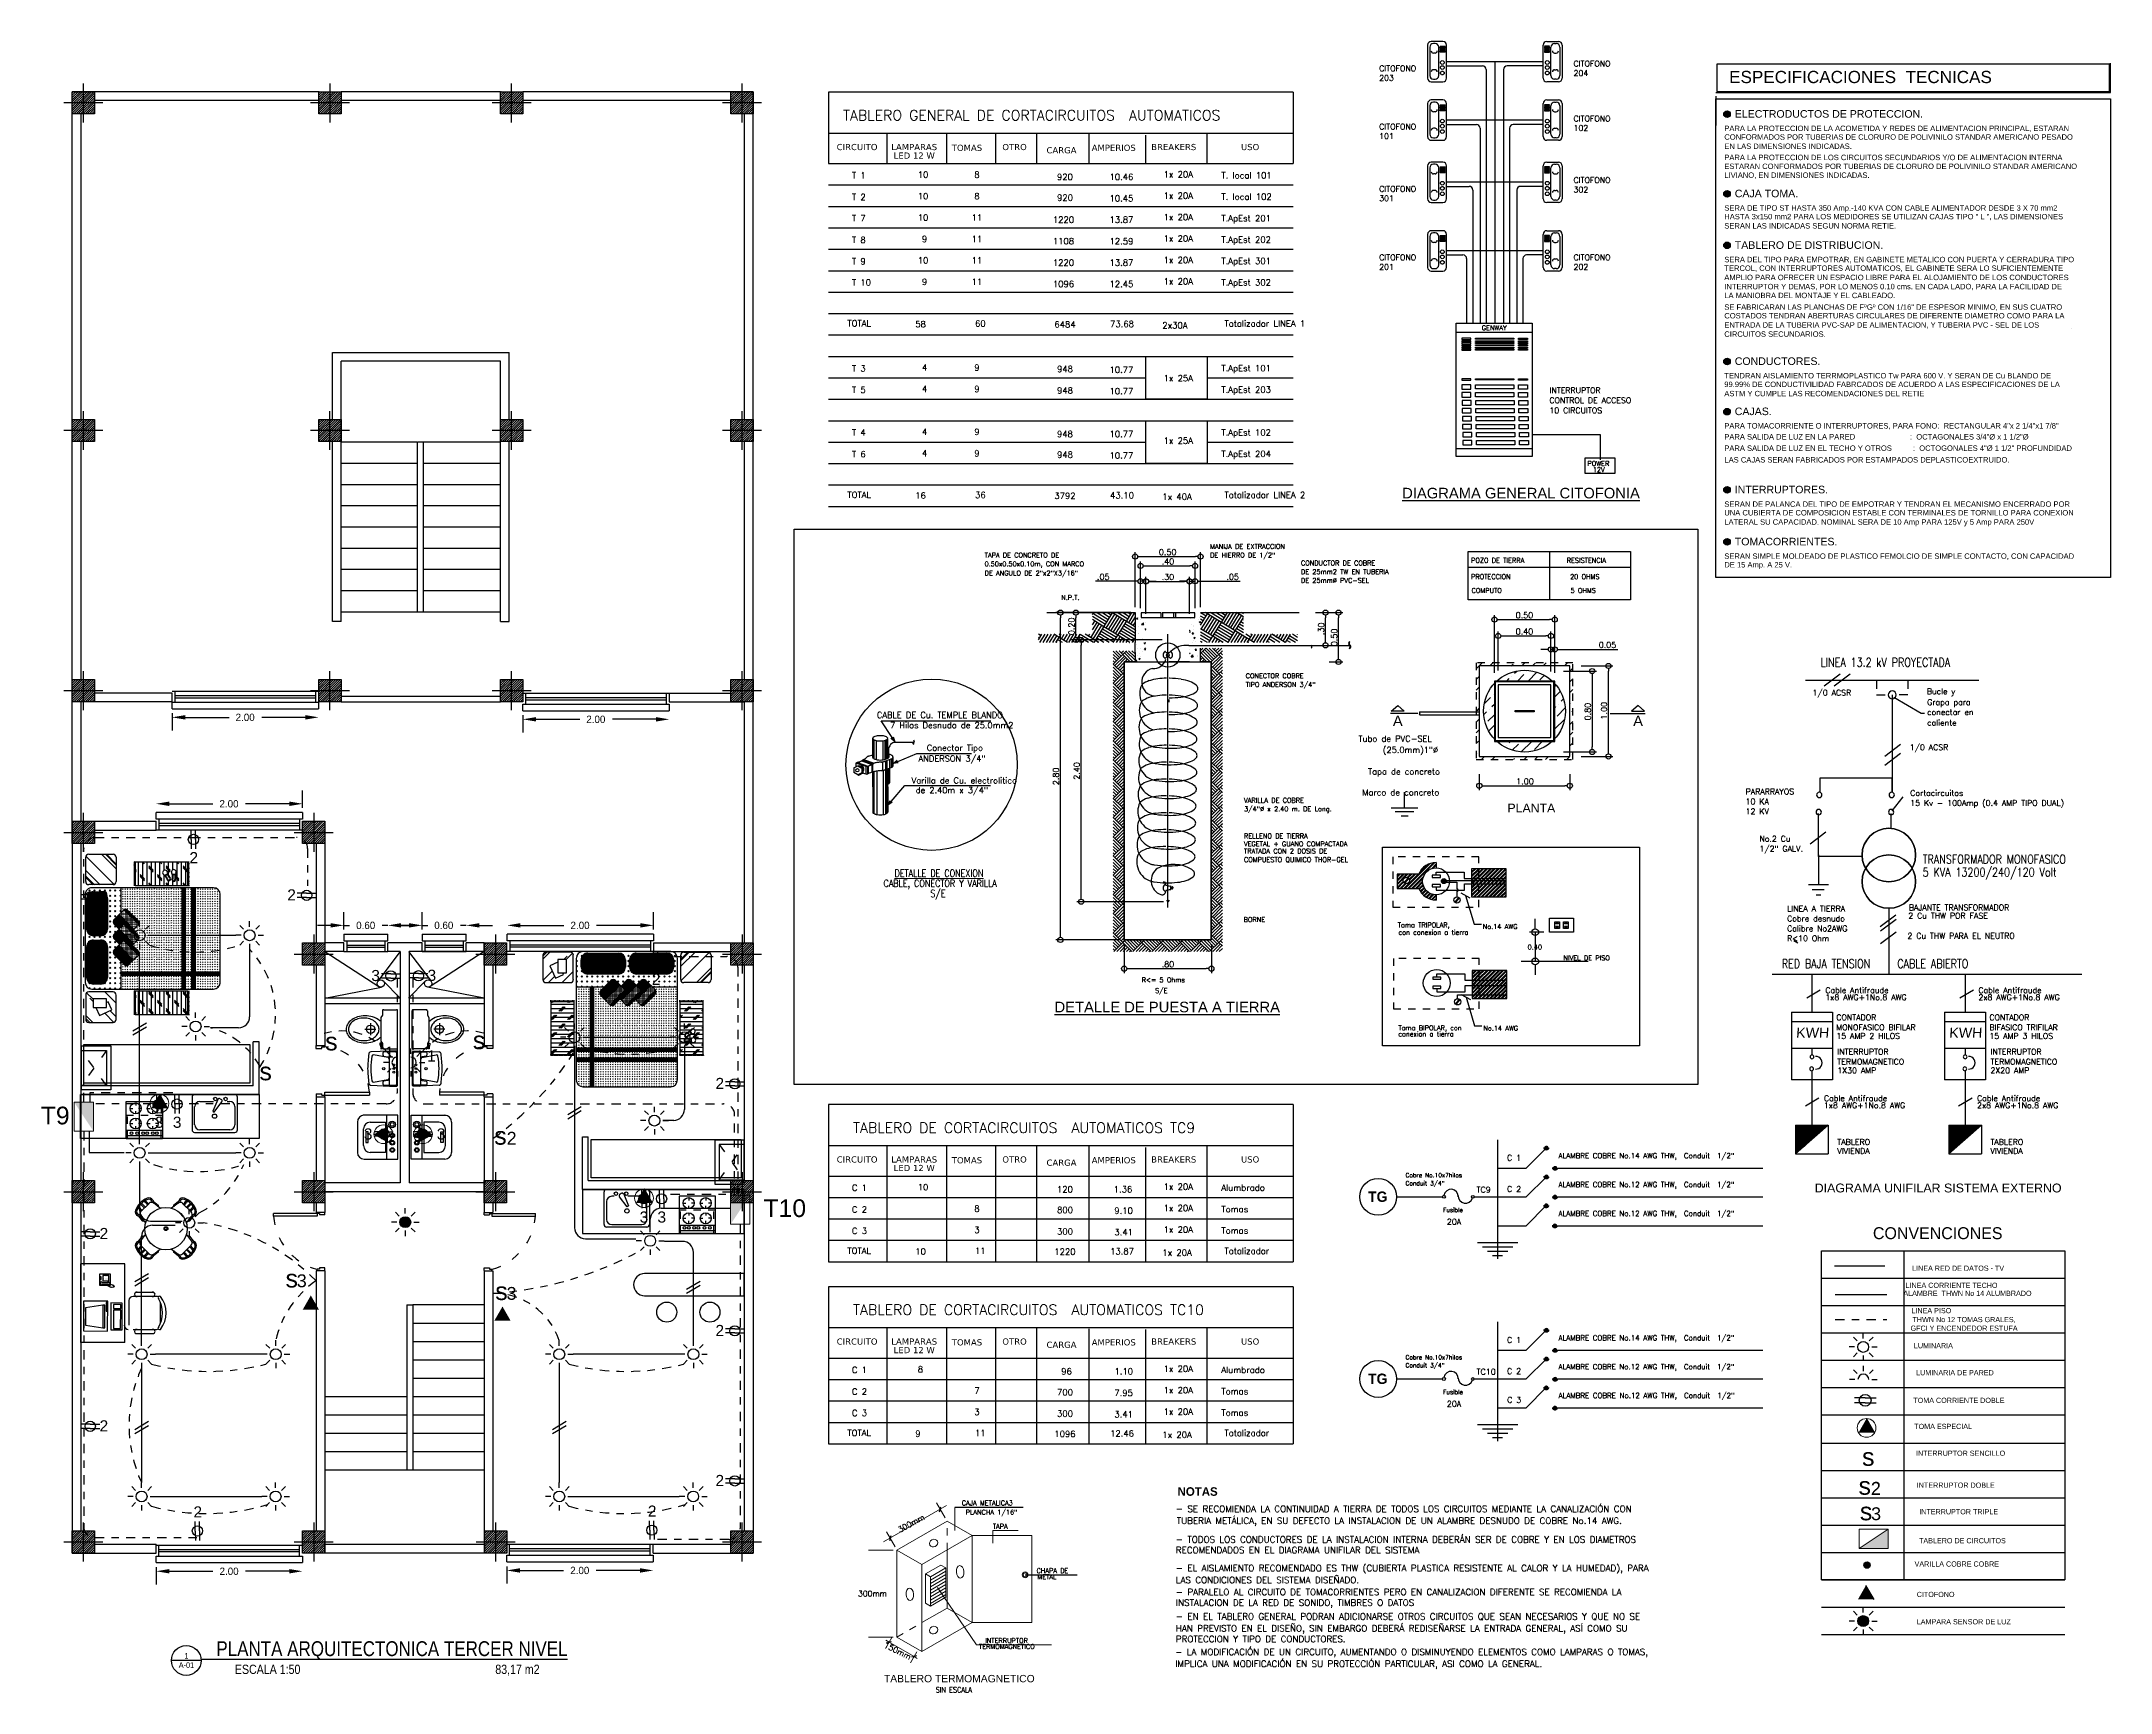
# Model space of a CAD drawing. Extents: x 877.3 to 905.5, y -378.9 to -356.4.
import ezdxf
from ezdxf.enums import TextEntityAlignment as Align

# ---------------------------------------------------------------- set-up
doc = ezdxf.new("R2010")
doc.units = 0
doc.header["$LTSCALE"] = 0.01
for name, pattern in [('ACAD_ISO02W100', [15, 12, -3]), ('ACAD_ISO03W100', [30, 12, -18]), ('CONTINUA', [0]), ('DASHDOT', [25.4, 12.7, -6.35, 0, -6.35]), ('DASHED2', [0.28575, 0.1905, -0.09525]), ('HIDDEN', [0.375, 0.25, -0.125]), ('ISO dash', [15, 12, -3]), ('MORSE_D2', [0.625, 0.25, -0.125, 0, -0.125, 0, -0.125]), ('TRAZOS2', [9.525, 6.35, -3.175])]:
    doc.linetypes.add(name, pattern=pattern)
doc.layers.get('0').update_dxf_attribs({"linetype": 'CONTINUOUS'})
doc.styles.add('A-2', font='swissel.ttf', dxfattribs={"height": 0.1})
doc.styles.add('ARIAL', font='arial.ttf')
doc.styles.add('ARIALNARROW', font='ARIALN.TTF')
doc.styles.add('BARRIOS', font='arial.ttf')
doc.styles.add('ROMANS', font='romans.shx')
doc.styles.add('STYLE1', font='simplex.shx', dxfattribs={"height": 0.08})
doc.styles.add('STYLE3', font='verdana.ttf', dxfattribs={"height": 0.15})
doc.styles.add('STYLE4', font='', dxfattribs={"height": 0.3})
doc.styles.add('STYLE5', font='simplex.shx', dxfattribs={"height": 2.6})
doc.styles.add('STYLE6', font='simplex.shx', dxfattribs={"height": 0.15})
doc.styles.add('SUBTITULO', font='arial.ttf', dxfattribs={"oblique": 4, "height": 0.25})
doc.styles.add('TEXTO EJES', font='swissek.ttf', dxfattribs={"height": 0.25})
doc.styles.add('VIGAS', font='swisse.ttf', dxfattribs={"width": 1.2, "height": 0.15})
doc.styles.get('STYLE4').set_extended_font_data('Modern No. 20', bold=True)

msp = doc.modelspace()

# ---------------------------------------------------------------- texts
at = {"color": 7}
for s, height, style, p in [('CITOFONO', 0.078, 'STYLE5', (895.545, -356.766)), ('CITOFONO', 0.078, 'STYLE5', (898.198, -356.7)), ('203', 0.078, 'STYLE5', (895.545, -356.895)), ('204', 0.078, 'STYLE5', (898.198, -356.83)), ('ESPECIFICACIONES  TECNICAS', 0.1668, 'TEXTO EJES', (900.322, -356.927)), ('ELECTRODUCTOS DE PROTECCION.', 0.1032, 'VIGAS', (900.399, -357.399)), ('CITOFONO', 0.078, 'STYLE5', (895.545, -357.561)), ('CITOFONO', 0.078, 'STYLE5', (898.198, -357.45)), ('102', 0.078, 'STYLE5', (898.198, -357.579)), ('PARA LA PROTECCION DE LA ACOMETIDA Y REDES DE ALIMENTACION PRINCIPAL, ESTARAN', 0.07404, 'A-2', (900.256, -357.582)), ('101', 0.078, 'STYLE5', (895.545, -357.69)), ('CONFORMADOS POR TUBERIAS DE CLORURO DE POLIVINILO STANDAR AMERICANO PESADO', 0.07404, 'A-2', (900.256, -357.7)), ('EN LAS DIMENSIONES INDICADAS.', 0.07404, 'A-2', (900.256, -357.826)), ('T 1', 0.0844, 'STYLE6', (888.348, -358.229)), ('10', 0.0844, 'STYLE6', (889.247, -358.22)), ('8', 0.0844, 'STYLE6', (890.018, -358.22)), ('1x 20A', 0.0844, 'STYLE6', (892.602, -358.214)), ('T. local 101', 0.08437, 'STYLE6', (893.391, -358.229)), ('PARA LA PROTECCION DE LOS CIRCUITOS SECUNDARIOS Y/O DE ALIMENTACION INTERNA', 0.07404, 'A-2', (900.256, -357.979)), ('ESTARAN CONFORMADOS POR TUBERIAS DE CLORURO DE POLIVINILO STANDAR AMERICANO', 0.07404, 'A-2', (900.256, -358.1)), ('LIVIANO, EN DIMENSIONES INDICADAS.', 0.07404, 'A-2', (900.256, -358.221)), ('10', 0.0844, 'STYLE6', (889.247, -358.513)), ('8', 0.0844, 'STYLE6', (890.018, -358.513)), ('920', 0.0844, 'STYLE6', (891.147, -358.25)), ('10.46', 0.0844, 'STYLE6', (891.864, -358.25)), ('1x 20A', 0.0844, 'STYLE6', (892.602, -358.506)), ('CITOFONO', 0.078, 'STYLE5', (895.545, -358.41)), ('CITOFONO', 0.078, 'STYLE5', (898.198, -358.291)), ('302', 0.078, 'STYLE5', (898.198, -358.42)), ('CAJA TOMA.', 0.1032, 'VIGAS', (900.399, -358.486)), ('T 2', 0.0844, 'STYLE6', (888.348, -358.525)), ('920', 0.0844, 'STYLE6', (891.148, -358.533)), ('10.45', 0.0844, 'STYLE6', (891.864, -358.543)), ('1x 20A', 0.0844, 'STYLE6', (892.602, -358.799)), ('T. local 102', 0.08437, 'STYLE6', (893.391, -358.521)), ('301', 0.078, 'STYLE5', (895.545, -358.539)), ('SERA DE TIPO ST HASTA 350 Amp.-140 KVA CON CABLE ALIMENTADOR DESDE 3 X 70 mm2', 0.07404, 'A-2', (900.256, -358.669)), ('HASTA 3x150 mm2 PARA LOS MEDIDORES SE UTILIZAN CAJAS TIPO " L ", LAS DIMENSIONES ', 0.07404, 'A-2', (900.256, -358.787)), ('T 7', 0.0844, 'STYLE6', (888.348, -358.814)), ('10', 0.0844, 'STYLE6', (889.247, -358.805)), ('11', 0.0844, 'STYLE6', (889.983, -358.805)), ('1220', 0.0844, 'STYLE6', (891.091, -358.835)), ('13.87', 0.0844, 'STYLE6', (891.864, -358.835)), ('T.ApEst 201', 0.08437, 'STYLE6', (893.391, -358.814)), ('SERAN LAS INDICADAS SEGUN NORMA RETIE.', 0.07404, 'A-2', (900.256, -358.913)), ('T 8', 0.0844, 'STYLE6', (888.348, -359.11)), ('9', 0.0844, 'STYLE6', (889.303, -359.098)), ('11', 0.0844, 'STYLE6', (889.983, -359.098)), ('1108', 0.0844, 'STYLE6', (891.091, -359.127)), ('12.59', 0.0844, 'STYLE6', (891.864, -359.128)), ('1x 20A', 0.0844, 'STYLE6', (892.602, -359.091)), ('T.ApEst 202', 0.08437, 'STYLE6', (893.391, -359.106)), ('CITOFONO', 0.078, 'STYLE5', (895.545, -359.346)), ('CITOFONO', 0.078, 'STYLE5', (898.198, -359.346)), ('TABLERO DE DISTRIBUCION.', 0.1032, 'VIGAS', (900.399, -359.19)), ('T 9', 0.0844, 'STYLE6', (888.348, -359.403)), ('10', 0.0844, 'STYLE6', (889.247, -359.39)), ('11', 0.0844, 'STYLE6', (889.983, -359.39)), ('1220', 0.0844, 'STYLE6', (891.091, -359.42)), ('13.87', 0.0844, 'STYLE6', (891.864, -359.42)), ('1x 20A', 0.0844, 'STYLE6', (892.602, -359.384)), ('T.ApEst 301', 0.08437, 'STYLE6', (893.391, -359.399)), ('201', 0.078, 'STYLE5', (895.545, -359.475)), ('202', 0.078, 'STYLE5', (898.198, -359.475)), ('AMPLIO PARA OFRECER UN ESPACIO LIBRE PARA EL ALOJAMIENTO DE LOS CONDUCTORES ', 0.07404, 'A-2', (900.256, -359.617)), ('TERCOL, CON INTERRUPTORES AUTOMATICOS, EL GABINETE SERA LO SUFICIENTEMENTE ', 0.07404, 'A-2', (900.256, -359.491)), ('SERA DEL TIPO PARA EMPOTRAR, EN GABINETE METALICO CON PUERTA Y CERRADURA TIPO', 0.07404, 'A-2', (900.256, -359.373)), ('T 10', 0.0844, 'STYLE6', (888.348, -359.691)), ('9', 0.0844, 'STYLE6', (889.303, -359.683)), ('11', 0.0844, 'STYLE6', (889.983, -359.683)), ('1096', 0.0844, 'STYLE6', (891.091, -359.712)), ('12.45', 0.0844, 'STYLE6', (891.864, -359.713)), ('1x 20A', 0.0844, 'STYLE6', (892.602, -359.676)), ('T.ApEst 302', 0.08437, 'STYLE6', (893.391, -359.691)), ('LA MANIOBRA DEL MONTAJE Y EL CABLEADO.', 0.07404, 'A-2', (900.256, -359.863)), ('INTERRUPTOR Y DEMAS, POR LO MENOS 0.10 cms. EN CADA LADO, PARA LA FACILIDAD DE ', 0.07404, 'A-2', (900.256, -359.742)), ('SE FABRICARAN LAS PLANCHAS DE FºGº CON 1/16" DE ESPESOR MINIMO, EN SUS CUATRO', 0.07404, 'A-2', (900.256, -360.022)), ('COSTADOS TENDRAN ABERTURAS CIRCULARES DE DIFERENTE DIAMETRO COMO PARA LA ', 0.07404, 'A-2', (900.256, -360.14)), ('CIRCUITOS SECUNDARIOS.', 0.07404, 'A-2', (900.256, -360.391)), ('ENTRADA DE LA TUBERIA PVC-SAP DE ALIMENTACION, Y TUBERIA PVC - SEL DE LOS ', 0.07404, 'A-2', (900.256, -360.266)), ('CONDUCTORES.', 0.1032, 'VIGAS', (900.399, -360.775)), ('T 3', 0.0844, 'STYLE6', (888.348, -360.865)), ('4', 0.0844, 'STYLE6', (889.303, -360.853)), ('9', 0.0844, 'STYLE6', (890.018, -360.853)), ('948', 0.0844, 'STYLE6', (891.148, -360.873)), ('10.77', 0.0844, 'STYLE6', (891.864, -360.883)), ('1x 25A', 0.0844, 'STYLE6', (892.602, -360.998)), ('T.ApEst 101', 0.08437, 'STYLE6', (893.391, -360.861)), ('TENDRAN AISLAMIENTO TERRMOPLASTICO Tw PARA 600 V. Y SERAN DE Cu BLANDO DE ', 0.07404, 'A-2', (900.256, -360.959)), ('T 5 ', 0.0844, 'STYLE6', (888.348, -361.158)), ('4', 0.0844, 'STYLE6', (889.303, -361.145)), ('9', 0.0844, 'STYLE6', (890.018, -361.145)), ('948', 0.0844, 'STYLE6', (891.148, -361.166)), ('10.77', 0.0844, 'STYLE6', (891.864, -361.175)), ('T.ApEst 203', 0.08437, 'STYLE6', (893.391, -361.154)), ('CONTROL DE ACCESO', 0.078, 'STYLE5', (897.869, -361.297)), ('INTERRUPTOR', 0.078, 'STYLE5', (897.869, -361.161)), ('ASTM Y CUMPLE LAS RECOMENDACIONES DEL RETIE', 0.07404, 'A-2', (900.256, -361.203)), ('99.99% DE CONDUCTIVILIDAD FABRCADOS DE ACUERDO A LAS ESPECIFICACIONES DE LA ', 0.07404, 'A-2', (900.256, -361.077)), ('10 CIRCUITOS', 0.078, 'STYLE5', (897.869, -361.435)), ('CAJAS.', 0.1032, 'VIGAS', (900.399, -361.46)), ('T 4', 0.0844, 'STYLE6', (888.348, -361.739)), ('4', 0.0844, 'STYLE6', (889.303, -361.73)), ('9', 0.0844, 'STYLE6', (890.018, -361.73)), ('948', 0.0844, 'STYLE6', (891.147, -361.76)), ('10.77', 0.0844, 'STYLE6', (891.864, -361.76)), ('1x 25A', 0.0844, 'STYLE6', (892.602, -361.85)), ('T.ApEst 102', 0.08437, 'STYLE6', (893.391, -361.739)), ('PARA TOMACORRIENTE O INTERRUPTORES, PARA FONO:  RECTANGULAR 4"x 2 1/4"x1 7/8"', 0.07404, 'A-2', (900.256, -361.643)), ('PARA SALIDA DE LUZ EN LA PARED                          :  OCTAGONALES 3/4"Ø x 1 1/2"Ø ', 0.07404, 'A-2', (900.256, -361.793)), ('T 6', 0.0844, 'STYLE6', (888.348, -362.035)), ('4', 0.0844, 'STYLE6', (889.303, -362.023)), ('9', 0.0844, 'STYLE6', (890.018, -362.023)), ('948', 0.0844, 'STYLE6', (891.148, -362.043)), ('10.77', 0.0844, 'STYLE6', (891.864, -362.053)), ('T.ApEst 204', 0.08437, 'STYLE6', (893.391, -362.031)), ('PARA SALIDA DE LUZ EN EL TECHO Y OTROS          :  OCTOGONALES 4"Ø 1 1/2" PROFUNDIDAD', 0.07404, 'A-2', (900.256, -361.948)), ('LAS CAJAS SERAN FABRICADOS POR ESTAMPADOS DEPLASTICOEXTRUIDO.', 0.07404, 'A-2', (900.258, -362.107)), ('SERAN DE PALANCA DEL TIPO DE EMPOTRAR Y TENDRAN EL MECANISMO ENCERRADO POR ', 0.07404, 'A-2', (900.256, -362.712)), ('INTERRUPTORES.', 0.1032, 'VIGAS', (900.399, -362.528)), ('UNA CUBIERTA DE COMPOSICION ESTABLE CON TERMINALES DE TORNILLO PARA CONEXION', 0.07404, 'A-2', (900.256, -362.83)), ('LATERAL SU CAPACIDAD. NOMINAL SERA DE 10 Amp PARA 125V y 5 Amp PARA 250V', 0.07404, 'A-2', (900.256, -362.956)), ('MANIJA DE EXTRACCION', 0.06505, 'ROMANS', (893.238, -363.285)), ('TOMACORRIENTES.', 0.1032, 'VIGAS', (900.399, -363.238)), ('TAPA DE CONCRETO DE', 0.06505, 'ROMANS', (890.159, -363.404)), ('0.50x0.50x0.10m, CON MARCO', 0.06505, 'ROMANS', (890.159, -363.523)), ('DE HIERRO DE 1/2"', 0.06505, 'ROMANS', (893.238, -363.404)), ('CONDUCTOR DE COBRE', 0.06505, 'ROMANS', (894.477, -363.512)), ('SERAN SIMPLE MOLDEADO DE PLASTICO FEMOLCIO DE SIMPLE CONTACTO, CON CAPACIDAD ', 0.07404, 'A-2', (900.256, -363.422)), ('DE 15 Amp. A 25 V. ', 0.07404, 'A-2', (900.256, -363.54)), ('DE ANGULO DE 2"x2"X3/16"', 0.06505, 'ROMANS', (890.159, -363.649)), ('DE 25mm2 TW EN TUBERIA', 0.06505, 'ROMANS', (894.477, -363.631)), ('DE 25mm%%C PVC-SEL', 0.06505, 'ROMANS', (894.477, -363.749)), ('N.P.T.', 0.0651, 'ROMANS', (891.206, -363.983)), ('TIPO ANDERSON 3/4"', 0.06505, 'ROMANS', (893.723, -365.171)), ('CONECTOR COBRE', 0.06505, 'ROMANS', (893.723, -365.052)), ('1/0 ACSR', 0.078, 'STYLE5', (901.46, -365.289)), ('Bucle y', 0.078, 'STYLE5', (903.021, -365.271)), ('Grapa para', 0.078, 'STYLE5', (903.026, -365.419)), ('conectar en ', 0.078, 'STYLE5', (903.026, -365.554)), ('caliente', 0.078, 'STYLE5', (903.026, -365.698)), ('1/0 ACSR', 0.078, 'STYLE5', (902.786, -366.034)), ('PARARRAYOS', 0.078, 'STYLE5', (900.547, -366.638)), ('Cortacircuitos', 0.078, 'STYLE5', (902.794, -366.659)), ('VARILLA DE COBRE', 0.06505, 'ROMANS', (893.701, -366.751)), ('3/4"%%C x 2.40 m. DE Long.', 0.06505, 'ROMANS', (893.701, -366.869)), ('10 KA', 0.078, 'STYLE5', (900.547, -366.774)), ('12 KV', 0.078, 'STYLE5', (900.547, -366.909)), ('15 Kv - 100Amp (0.4 AMP TIPO DUAL)', 0.078, 'STYLE5', (902.794, -366.794)), ('RELLENO DE TIERRA ', 0.06505, 'ROMANS', (893.699, -367.239)), ('VEGETAL + GUANO COMPACTADA ', 0.06505, 'ROMANS', (893.699, -367.346)), ('TRATADA CON 2 DOSIS DE', 0.06505, 'ROMANS', (893.699, -367.444)), ('No.2 Cu', 0.078, 'STYLE5', (900.735, -367.283)), ('1/2" GALV.', 0.078, 'STYLE5', (900.735, -367.419)), ('COMPUESTO QUIMICO THOR-GEL', 0.06505, 'ROMANS', (893.699, -367.562)), ('BORNE', 0.0651, 'ROMANS', (893.695, -368.38)), ('Cobre desnudo', 0.078, 'STYLE5', (901.114, -368.372)), ('LINEA A TIERRA', 0.078, 'STYLE5', (901.114, -368.237)), ('2 Cu THW POR FASE', 0.078, 'STYLE5', (902.768, -368.334)), ('BAJANTE TRANSFORMADOR', 0.078, 'STYLE5', (902.775, -368.221)), ('Toma TRIPOLAR, ', 0.065, 'STYLE5', (895.799, -368.454)), ('con conexion a tierra', 0.065, 'STYLE5', (895.808, -368.555)), ('Calibre No2AWG', 0.078, 'STYLE5', (901.114, -368.508)), ('R<10 Ohm', 0.078, 'STYLE5', (901.114, -368.643)), ('2 Cu THW PARA EL NEUTRO', 0.078, 'STYLE5', (902.756, -368.608)), ('NIVEL DE PISO', 0.065, 'STYLE5', (898.061, -368.903)), ('Cable Antifraude', 0.078, 'STYLE5', (901.635, -369.351)), ('1x8 AWG+1No.8 AWG', 0.078, 'STYLE5', (901.635, -369.448)), ('Cable Antifraude', 0.078, 'STYLE5', (903.725, -369.351)), ('2x8 AWG+1No.8 AWG', 0.078, 'STYLE5', (903.725, -369.448)), ('CONTADOR ', 0.078, 'STYLE5', (901.785, -369.722)), ('CONTADOR ', 0.078, 'STYLE5', (903.875, -369.722)), ('Toma BIPOLAR, con ', 0.065, 'STYLE5', (895.807, -369.858)), ('conexion a tierra', 0.065, 'STYLE5', (895.807, -369.943)), ('MONOFASICO BIFILAR', 0.078, 'STYLE5', (901.785, -369.858)), ('15 AMP 2 HILOS', 0.078, 'STYLE5', (901.785, -369.975)), ('BIFASICO TRIFILAR', 0.078, 'STYLE5', (903.875, -369.858)), ('15 AMP 3 HILOS', 0.078, 'STYLE5', (903.875, -369.975)), ('TERMOMAGNETICO ', 0.078, 'STYLE5', (901.799, -370.327)), ('INTERRUPTOR', 0.078, 'STYLE5', (901.799, -370.191)), ('TERMOMAGNETICO ', 0.078, 'STYLE5', (903.889, -370.327)), ('INTERRUPTOR', 0.078, 'STYLE5', (903.889, -370.191)), ('1X30 AMP', 0.078, 'STYLE5', (901.799, -370.446)), ('2X20 AMP', 0.078, 'STYLE5', (903.889, -370.446)), ('Cable Antifraude', 0.078, 'STYLE5', (901.616, -370.826)), ('1x8 AWG+1No.8 AWG', 0.078, 'STYLE5', (901.616, -370.923)), ('Cable Antifraude', 0.078, 'STYLE5', (903.706, -370.826)), ('2x8 AWG+1No.8 AWG', 0.078, 'STYLE5', (903.706, -370.923)), ('TABLERO DE CORTACIRCUITOS  AUTOMATICOS TC9', 0.14062, 'STYLE5', (888.362, -371.259)), ('TABLERO', 0.078, 'STYLE5', (901.799, -371.423)), ('TABLERO', 0.078, 'STYLE5', (903.889, -371.423)), ('CIRCUITO', 0.0844, 'STYLE3', (888.14, -371.664)), ('LAMPARAS', 0.0844, 'STYLE3', (888.885, -371.664)), ('LED 12 W', 0.0844, 'STYLE3', (888.917, -371.781)), ('TOMAS', 0.0844, 'STYLE3', (889.711, -371.675)), ('OTRO', 0.0844, 'STYLE3', (890.401, -371.664)), ('CARGA ', 0.0844, 'STYLE3', (891.004, -371.708)), ('AMPERIOS', 0.0844, 'STYLE3', (891.621, -371.675)), ('BREAKERS', 0.0844, 'STYLE3', (892.433, -371.664)), ('USO', 0.0844, 'STYLE3', (893.659, -371.664)), ('VIVIENDA', 0.078, 'STYLE5', (901.799, -371.545)), ('VIVIENDA', 0.078, 'STYLE5', (903.889, -371.545)), ('C 1', 0.0844, 'STYLE6', (888.348, -372.051)), ('10', 0.0844, 'STYLE6', (889.247, -372.042)), ('120', 0.0844, 'STYLE6', (891.147, -372.071)), (' 1.36', 0.0844, 'STYLE6', (891.864, -372.072)), ('1x 20A', 0.0844, 'STYLE6', (892.602, -372.036)), ('Alumbrado ', 0.0844, 'STYLE6', (893.391, -372.05)), ('DIAGRAMA UNIFILAR SISTEMA EXTERNO', 0.12096, 'ARIAL', (901.49, -372.072)), ('C 2', 0.0844, 'STYLE6', (888.348, -372.347)), ('8', 0.0844, 'STYLE6', (890.018, -372.335)), ('800', 0.0844, 'STYLE6', (891.148, -372.355)), ('1x 20A', 0.0844, 'STYLE6', (892.602, -372.328)), ('Tomas', 0.0844, 'STYLE6', (893.391, -372.343)), ('C 3', 0.0844, 'STYLE6', (888.348, -372.639)), ('3', 0.0844, 'STYLE6', (890.018, -372.627)), ('9.10', 0.0844, 'STYLE6', (891.93, -372.364)), ('1x 20A', 0.0844, 'STYLE6', (892.602, -372.621)), ('Tomas', 0.0844, 'STYLE6', (893.391, -372.635)), ('TOTAL', 0.0844, 'STYLE6', (888.286, -372.911)), ('10', 0.0844, 'STYLE6', (889.213, -372.921)), ('11', 0.0844, 'STYLE6', (890.029, -372.912)), ('300', 0.0844, 'STYLE6', (891.148, -372.648)), ('13.87', 0.0844, 'STYLE6', (891.872, -372.918)), ('3.41', 0.0844, 'STYLE6', (891.93, -372.657)), ('Totalizador', 0.08437, 'STYLE6', (893.433, -372.913)), ('1220', 0.0844, 'STYLE6', (891.111, -372.924)), ('1x 20A', 0.0844, 'STYLE6', (892.585, -372.936)), ('TABLERO DE CORTACIRCUITOS  AUTOMATICOS TC10', 0.14062, 'STYLE5', (888.362, -373.745)), ('CIRCUITO', 0.0844, 'STYLE3', (888.14, -374.15)), ('LAMPARAS', 0.0844, 'STYLE3', (888.885, -374.15)), ('LED 12 W', 0.0844, 'STYLE3', (888.917, -374.267)), ('TOMAS', 0.0844, 'STYLE3', (889.711, -374.161)), ('OTRO', 0.0844, 'STYLE3', (890.401, -374.15)), ('CARGA ', 0.0844, 'STYLE3', (891.004, -374.194)), ('AMPERIOS', 0.0844, 'STYLE3', (891.621, -374.161)), ('BREAKERS', 0.0844, 'STYLE3', (892.433, -374.15)), ('USO', 0.0844, 'STYLE3', (893.659, -374.15)), ('C 1', 0.0844, 'STYLE6', (888.348, -374.537)), ('8', 0.0844, 'STYLE6', (889.247, -374.528)), (' 96', 0.0844, 'STYLE6', (891.147, -374.558)), ('1.10', 0.0844, 'STYLE6', (891.932, -374.558)), ('1x 20A', 0.0844, 'STYLE6', (892.602, -374.522)), ('Alumbrado ', 0.0844, 'STYLE6', (893.391, -374.537)), ('C 2', 0.0844, 'STYLE6', (888.348, -374.833)), ('7', 0.0844, 'STYLE6', (890.018, -374.821)), ('700', 0.0844, 'STYLE6', (891.148, -374.842)), ('7.95', 0.0844, 'STYLE6', (891.93, -374.851)), ('1x 20A', 0.0844, 'STYLE6', (892.602, -374.814)), ('Tomas', 0.0844, 'STYLE6', (893.391, -374.829)), ('C 3', 0.0844, 'STYLE6', (888.348, -375.126)), ('3', 0.0844, 'STYLE6', (890.018, -375.113)), ('300', 0.0844, 'STYLE6', (891.148, -375.134)), ('3.41', 0.0844, 'STYLE6', (891.93, -375.143)), ('1x 20A', 0.0844, 'STYLE6', (892.602, -375.107)), ('Tomas', 0.0844, 'STYLE6', (893.391, -375.122)), ('TOTAL', 0.0844, 'STYLE6', (888.286, -375.397)), ('9', 0.0844, 'STYLE6', (889.213, -375.407)), ('11', 0.0844, 'STYLE6', (890.029, -375.399)), ('1096', 0.0844, 'STYLE6', (891.111, -375.411)), ('12.46', 0.0844, 'STYLE6', (891.872, -375.405)), ('1x 20A', 0.0844, 'STYLE6', (892.585, -375.423)), ('Totalizador', 0.08437, 'STYLE6', (893.433, -375.399)), ('CAJA METALICA3', 0.065, 'STYLE5', (889.847, -376.344)), ('PLANCHA 1/16"', 0.065, 'STYLE5', (889.901, -376.47)), ('TAPA', 0.065, 'STYLE5', (890.271, -376.663)), ('CHAPA DE', 0.065, 'STYLE5', (890.868, -377.269)), ('METAL', 0.065, 'STYLE5', (890.879, -377.354)), ('INTERRUPTOR ', 0.065, 'STYLE5', (890.167, -378.223)), ('TERMOMAGNETICO', 0.065, 'STYLE5', (890.082, -378.305)), ('TABLERO TERMOMAGNETICO', 0.1008, 'ARIAL', (888.785, -378.76))]:
    msp.add_text(s, height=height, dxfattribs=dict(at, style=style)).set_placement(p)
at = {"color": 7, "linetype": 'Continuous'}
for s, height, style, p in [('TABLERO GENERAL DE CORTACIRCUITOS  AUTOMATICOS', 0.14062, 'STYLE5', (888.225, -357.437)), ('CIRCUITO', 0.0844, 'STYLE3', (888.14, -357.842)), ('LAMPARAS', 0.0844, 'STYLE3', (888.885, -357.842)), ('TOMAS', 0.0844, 'STYLE3', (889.711, -357.853)), ('OTRO', 0.0844, 'STYLE3', (890.401, -357.842)), ('CARGA ', 0.0844, 'STYLE3', (891.004, -357.886)), ('AMPERIOS', 0.0844, 'STYLE3', (891.621, -357.853)), ('BREAKERS', 0.0844, 'STYLE3', (892.433, -357.842)), ('USO', 0.0844, 'STYLE3', (893.659, -357.842)), ('LED 12 W', 0.0844, 'STYLE3', (888.917, -357.959)), ('TOTAL', 0.0844, 'STYLE6', (888.286, -360.25)), ('58', 0.0844, 'STYLE6', (889.213, -360.26)), ('60', 0.0844, 'STYLE6', (890.029, -360.252)), ('6484', 0.0844, 'STYLE6', (891.111, -360.264)), ('73.68', 0.0844, 'STYLE6', (891.872, -360.258)), ('2x30A', 0.0844, 'STYLE6', (892.585, -360.276)), ('Totalizador LINEA 1', 0.08437, 'STYLE6', (893.433, -360.252)), ('TOTAL', 0.0844, 'STYLE6', (888.286, -362.59)), ('16', 0.0844, 'STYLE6', (889.213, -362.6)), ('36', 0.0844, 'STYLE6', (890.029, -362.592)), ('3792', 0.0844, 'STYLE6', (891.111, -362.604)), ('43.10', 0.0844, 'STYLE6', (891.872, -362.598)), ('1x 40A', 0.0844, 'STYLE6', (892.585, -362.616)), ('Totalizador LINEA 2', 0.08437, 'STYLE6', (893.433, -362.592)), ('0.50', 0.08, 'STYLE1', (892.538, -363.371)), ('.40', 0.08, 'STYLE1', (892.576, -363.498)), ('.05', 0.08, 'STYLE1', (891.693, -363.708)), ('.30', 0.08, 'STYLE1', (892.576, -363.71)), ('.05', 0.08, 'STYLE1', (893.46, -363.708)), ('0.50', 0.08, 'STYLE1', (897.408, -364.232)), ('0.40', 0.08, 'STYLE1', (897.408, -364.455)), ('0.05', 0.08, 'STYLE1', (898.541, -364.638)), ('Tubo de PVC-SEL', 0.08237, 'ROMANS', (895.262, -365.919)), ('(25.0mm)1"∅', 0.08237, 'ROMANS', (895.595, -366.072)), ('Tapa de concreto', 0.08237, 'ROMANS', (895.393, -366.368)), ('Marco de concreto', 0.08237, 'ROMANS', (895.314, -366.653)), ('1.00', 0.08, 'STYLE1', (897.415, -366.5)), ('PLANTA', 0.1201, 'ARIAL', (897.296, -366.884)), ('2', 0.152, 'BARRIOS', (879.305, -367.578)), ('2', 0.152, 'BARRIOS', (878.078, -368.109)), ('2', 0.152, 'BARRIOS', (880.64, -368.086)), ('No.14 AWG', 0.065, 'STYLE5', (896.96, -368.475)), ('0.40', 0.065, 'STYLE5', (897.572, -368.756)), ('3', 0.152, 'BARRIOS', (881.787, -369.187)), ('3', 0.152, 'BARRIOS', (882.555, -369.184)), ('2', 0.152, 'BARRIOS', (885.616, -369.238)), ('.80', 0.08, 'STYLE1', (892.576, -368.997)), ('s', 0.242, 'BARRIOS', (881.158, -370.133)), ('s', 0.242, 'BARRIOS', (883.174, -370.117)), ('No.14 AWG', 0.065, 'STYLE5', (896.968, -369.863)), ('1', 0.152, 'BARRIOS', (881.975, -370.232)), ('1', 0.152, 'BARRIOS', (882.548, -370.285)), ('s', 0.242, 'BARRIOS', (880.261, -370.541)), ('2', 0.152, 'BARRIOS', (886.485, -370.66)), ('T9', 0.2416, 'BARRIOS', (877.276, -371.143)), ('3', 0.152, 'BARRIOS', (878.835, -371.19)), ('3', 0.152, 'BARRIOS', (879.078, -371.19)), ('3', 0.152, 'BARRIOS', (881.685, -371.35)), ('3', 0.152, 'BARRIOS', (882.681, -371.35)), ('s', 0.242, 'BARRIOS', (883.466, -371.42)), ('2', 0.175, 'BARRIOS', (883.635, -371.42)), ('C 1', 0.0788, 'STYLE5', (897.29, -371.639)), ('ALAMBRE COBRE No.14 AWG THW,  Conduit  1/2"', 0.07087, 'STYLE6', (897.992, -371.606)), ('Cobre No.10x7hilos', 0.05906, 'STYLE6', (895.904, -371.866)), ('Conduit 3/4"', 0.05906, 'STYLE6', (895.904, -371.976)), ('C 2', 0.0788, 'STYLE5', (897.29, -372.064)), ('ALAMBRE COBRE No.12 AWG THW,  Conduit  1/2"', 0.07087, 'STYLE6', (897.992, -372)), ('T10', 0.2416, 'BARRIOS', (887.141, -372.408)), ('TG', 0.1417, 'STYLE4', (895.394, -372.201)), ('TC9', 0.0788, 'STYLE5', (896.875, -372.074)), ('2', 0.152, 'BARRIOS', (878.078, -372.709)), ('3', 0.152, 'BARRIOS', (885.45, -372.484)), ('3', 0.152, 'BARRIOS', (885.693, -372.484)), ('Fusible', 0.0591, 'STYLE6', (896.417, -372.341)), ('20A', 0.0788, 'STYLE5', (896.469, -372.512)), ('ALAMBRE COBRE No.12 AWG THW,  Conduit  1/2"', 0.07087, 'STYLE6', (897.992, -372.394)), ('s', 0.242, 'BARRIOS', (880.617, -373.369)), ('3', 0.175, 'BARRIOS', (880.77, -373.366)), ('s', 0.242, 'BARRIOS', (883.48, -373.541)), ('3', 0.175, 'BARRIOS', (883.634, -373.538)), ('2', 0.152, 'BARRIOS', (886.485, -374.033)), ('C 1', 0.0788, 'STYLE5', (897.29, -374.126)), ('ALAMBRE COBRE No.14 AWG THW,  Conduit  1/2"', 0.07087, 'STYLE6', (897.992, -374.093)), ('Cobre No.10x7hilos', 0.05906, 'STYLE6', (895.904, -374.352)), ('Conduit 3/4"', 0.05906, 'STYLE6', (895.904, -374.462)), ('TC10', 0.0788, 'STYLE5', (896.875, -374.56)), ('C 2', 0.0788, 'STYLE5', (897.29, -374.551)), ('ALAMBRE COBRE No.12 AWG THW,  Conduit  1/2"', 0.07087, 'STYLE6', (897.992, -374.487)), ('TG', 0.1417, 'STYLE4', (895.394, -374.687)), ('Fusible', 0.0591, 'STYLE6', (896.417, -374.827)), ('ALAMBRE COBRE No.12 AWG THW,  Conduit  1/2"', 0.07087, 'STYLE6', (897.994, -374.88)), ('20A', 0.0788, 'STYLE5', (896.469, -374.998)), ('C 3', 0.0788, 'STYLE5', (897.292, -374.944)), ('2', 0.152, 'BARRIOS', (878.078, -375.335)), ('s', 0.242, 'BARRIOS', (902.137, -375.804)), ('2', 0.152, 'BARRIOS', (886.485, -376.081)), ('NOTAS', 0.117, 'STYLE4', (892.793, -376.214, -2.324)), ('s', 0.242, 'BARRIOS', (902.089, -376.199)), ('2', 0.175, 'BARRIOS', (902.256, -376.202)), ('2', 0.175, 'BARRIOS', (902.258, -376.199)), ('2', 0.152, 'BARRIOS', (879.359, -376.51)), ('2', 0.152, 'BARRIOS', (885.562, -376.499)), ('- SE RECOMIENDA LA CONTINUIDAD A TIERRA DE TODOS LOS CIRCUITOS MEDIANTE LA CANALIZACIÓN CON', 0.08734, 'ROMANS', (892.77, -376.436, -2.324)), ('TUBERIA METÁLICA, EN SU DEFECTO LA INSTALACION DE UN ALAMBRE DESNUDO DE COBRE No.14 AWG.', 0.08734, 'ROMANS', (892.782, -376.598, -2.324)), ('s', 0.242, 'BARRIOS', (902.107, -376.548)), ('3', 0.175, 'BARRIOS', (902.26, -376.546)), ('- TODOS LOS CONDUCTORES DE LA INSTALACION INTERNA DEBERÁN SER DE COBRE Y EN LOS DIAMETROS', 0.08734, 'ROMANS', (892.77, -376.854, -2.324)), ('RECOMENDADOS EN EL DIAGRAMA UNIFILAR DEL SISTEMA', 0.08734, 'ROMANS', (892.77, -376.999, -2.324)), ('- EL AISLAMIENTO RECOMENDADO ES THW (CUBIERTA PLASTICA RESISTENTE AL CALOR Y LA HUMEDAD), PARA', 0.08734, 'ROMANS', (892.77, -377.245, -2.324)), ('LAS CONDICIONES DEL SISTEMA DISEÑADO.', 0.08734, 'ROMANS', (892.77, -377.407, -2.324)), ('300mm', 0.0766, 'ROMANS', (888.431, -377.587)), ('- PARALELO AL CIRCUITO DE TOMACORRIENTES PERO EN CANALIZACION DIFERENTE SE RECOMIENDA LA', 0.08734, 'ROMANS', (892.77, -377.571, -2.324)), ('INSTALACION DE LA RED DE SONIDO, TIMBRES O DATOS', 0.08734, 'ROMANS', (892.77, -377.717, -2.324)), ('- EN EL TABLERO GENERAL PODRAN ADICIONARSE OTROS CIRCUITOS QUE SEAN NECESARIOS Y QUE NO SE', 0.08734, 'ROMANS', (892.77, -377.905, -2.324)), ('%%U   PLANTA ARQUITECTONICA TERCER NIVEL', 0.2025, 'ARIALNARROW', (879.479, -378.402)), ('HAN PREVISTO EN EL DISEÑO, SIN EMBARGO DEBERÁ REDISEÑARSE LA ENTRADA GENERAL, ASÍ COMO SU', 0.08734, 'ROMANS', (892.77, -378.067, -2.324)), ('PROTECCION Y TIPO DE CONDUCTORES.', 0.08734, 'ROMANS', (892.77, -378.213, -2.324)), ('A-01', 0.0759, 'ARIALNARROW', (879.159, -378.563)), ('1', 0.0759, 'ARIALNARROW', (879.236, -378.436)), ('- LA MODIFICACIÓN DE UN CIRCUITO, AUMENTANDO O DISMINUYENDO ELEMENTOS COMO LAMPARAS O TOMAS,', 0.08734, 'ROMANS', (892.762, -378.389, -2.324)), ('IMPLICA UNA MODIFICACIÓN EN SU PROTECCIÓN PARTICULAR, ASI COMO LA GENERAL.', 0.08734, 'ROMANS', (892.762, -378.551, -2.324)), ('ESCALA 1:50                                                                  83,17 m2', 0.12656, 'ARIALNARROW', (879.925, -378.646))]:
    msp.add_text(s, height=height, dxfattribs=dict(at, style=style)).set_placement(p)
at = {"color": 7}
for s, height, style, p in [('GENWAY', 0.0651, 'ROMANS', (896.946, -360.32)), ('POWER', 0.0651, 'ROMANS', (898.388, -362.172)), ('12V', 0.0651, 'ROMANS', (898.461, -362.257)), ('%%UDIAGRAMA GENERAL CITOFONIA', 0.14414, 'ARIAL', (895.859, -362.64, 0.097)), ('POZO DE TIERRA', 0.06505, 'ROMANS', (896.8, -363.495)), ('RESISTENCIA', 0.06505, 'ROMANS', (898.105, -363.495)), ('PROTECCION', 0.0651, 'ROMANS', (896.8, -363.718)), ('20 OHMS ', 0.0651, 'ROMANS', (898.151, -363.718)), ('COMPUTO', 0.0651, 'ROMANS', (896.806, -363.907)), ('5 OHMS ', 0.0651, 'ROMANS', (898.157, -363.907)), ('CABLE DE Cu. TEMPLE BLANDO', 0.08237, 'ROMANS', (888.689, -365.62, -0.067)), ('7 Hilos Desnudo de 25.0mm2 ', 0.08237, 'ROMANS', (888.868, -365.76, -0.067)), ('Conector Tipo', 0.08237, 'ROMANS', (889.37, -366.068, 0.057)), ('ANDERSON 3/4"', 0.08237, 'ROMANS', (889.258, -366.215, 0.057)), ('%%UDETALLE DE PUESTA A TIERRA', 0.14414, 'ARIAL', (891.114, -369.656, 0.097))]:
    msp.add_text(s, height=height, dxfattribs=dict(at, style=style)).set_placement(p, align=Align.BOTTOM_LEFT)
at = {"color": 7, "linetype": 'Continuous'}
for s, height, rotation, style, p in [('0.20', 0.08, 90, 'STYLE1', (891.386, -364.464)), ('.30', 0.08, 90, 'STYLE1', (894.794, -364.463)), ('0.50', 0.08, 90, 'STYLE1', (894.971, -364.615)), ('0.80', 0.08, 90, 'STYLE1', (898.432, -365.628)), ('1.00', 0.08, 90, 'STYLE1', (898.654, -365.616)), ('2.80', 0.08, 90, 'STYLE1', (891.173, -366.512)), ('2.40', 0.08, 90, 'STYLE1', (891.456, -366.438)), ('300mm', 0.0766, 28.4464, 'ROMANS', (889.002, -376.717)), ('150mm', 0.0766, 333.1853, 'ROMANS', (888.78, -378.277))]:
    msp.add_text(s, height=height, rotation=rotation, dxfattribs=dict(at, style=style)).set_placement(p)
at = {"color": 7, "linetype": 'CONTINUA', "lineweight": 20, "style": 'ROMANS', "width": 0.8}
for s, height, p in [('LINEA 13.2 kV PROYECTADA', 0.11945, (901.57, -364.895)), ('TRANSFORMADOR MONOFASICO', 0.11945, (902.965, -367.583)), ('5 KVA 13200/240/120 Volt', 0.11945, (902.965, -367.76)), ('RED BAJA TENSION', 0.11945, (901.041, -369.009)), ('CABLE ABIERTO', 0.11945, (902.617, -369.009)), ('SIN ESCALA', 0.0766, (889.492, -378.901))]:
    msp.add_text(s, height=height, dxfattribs=at).set_placement(p)
at = {"color": 7, "linetype": 'Continuous'}
for s, height, p in [('2.00', 0.1, (879.935, -365.636)), ('2.00', 0.1, (884.722, -365.663)), ('2.00', 0.1, (879.715, -366.816)), ('0.60', 0.1, (881.581, -368.476)), ('0.60', 0.1, (882.647, -368.476)), ('2.00', 0.1, (884.507, -368.476)), ('LINEA RED DE DATOS - TV', 0.07084, (902.82, -373.142)), ('LINEA CORRIENTE TECHO', 0.07084, (902.73, -373.376)), ('LUMINARIA', 0.0708, (902.844, -374.2)), ('LUMINARIA DE PARED', 0.07084, (902.874, -374.569)), ('TOMA CORRIENTE DOBLE', 0.07084, (902.836, -374.946)), ('TOMA ESPECIAL', 0.07084, (902.849, -375.302)), ('INTERRUPTOR SENCILLO', 0.07084, (902.873, -375.668)), ('INTERRUPTOR DOBLE', 0.07084, (902.883, -376.104)), ('INTERRUPTOR TRIPLE', 0.07084, (902.917, -376.467)), ('TABLERO DE CIRCUITOS', 0.07084, (902.914, -376.862)), ('2.00', 0.1, (879.716, -377.294)), ('2.00', 0.1, (884.503, -377.283)), ('CITOFONO', 0.0708, (902.883, -377.596)), ('LAMPARA SENSOR DE LUZ', 0.07084, (902.883, -377.969))]:
    msp.add_text(s, height=height, dxfattribs=at).set_placement(p)
at = {"color": 7, "style": 'ROMANS'}
msp.add_text('Varilla de Cu. electrolitico', height=0.08237, dxfattribs=at).set_placement((890.6, -366.514, 0.549), align=Align.BOTTOM_RIGHT)
msp.add_text(' de 2.40m x 3/4"', height=0.08237, dxfattribs=at).set_placement((890.206, -366.539, 0.549), align=Align.TOP_RIGHT)
at = {"color": 7, "linetype": 'CONTINUA', "lineweight": 20, "style": 'ROMANS', "width": 0.8}
for s, height, p in [('%%UDETALLE DE CONEXION', 0.09954, (889.537, -367.715, 0.016)), ('CABLE, CONECTOR Y VARILLA', 0.09954, (889.553, -367.852, 0.016)), ('S/E', 0.0995, (889.522, -367.99))]:
    msp.add_text(s, height=height, dxfattribs=at).set_placement(p, align=Align.MIDDLE_CENTER)
at = {"color": 7, "style": 'ROMANS'}
for s, p in [('R<= 5 Ohms', (892.598, -369.17, 0.141)), ('S/E', (892.572, -369.317, 0.097))]:
    msp.add_text(s, height=0.0651, dxfattribs=at).set_placement(p, align=Align.MIDDLE_CENTER)
at = {"color": 7, "style": 'SUBTITULO', "oblique": 4}
for p in [(901.233, -369.96), (903.323, -369.96)]:
    msp.add_text('KWH', height=0.1382, dxfattribs=at).set_placement(p)
at = {"color": 7}
for s, height, p in [('CONVENCIONES', 0.16301, (902.285, -372.71)), ('ALAMBRE  THWN No 14 ALUMBRADO', 0.07084, (902.7, -373.485)), ('LINEA PISO', 0.0708, (902.811, -373.721)), ('GFCI Y ENCENDEDOR ESTUFA', 0.07084, (902.798, -373.961)), (' THWN No 12 TOMAS GRALES,', 0.07084, (902.798, -373.843)), ('VARILLA COBRE COBRE ', 0.07084, (902.853, -377.18))]:
    msp.add_text(s, height=height, dxfattribs=at).set_placement(p)
at = {"color": 7, "style": 'ARIAL'}
for p in [(895.799, -365.562), (899.079, -365.562)]:
    msp.add_attdef('A', text='A', height=0.144, dxfattribs=at).set_placement(p, align=Align.TOP_CENTER)

# ---------------------------------------------------------------- hatches: boundary and pattern name
for points in [[(900.338, -357.351, 1), (900.248, -357.351, 1)], [(900.338, -358.438, 1), (900.248, -358.438, 1)], [(900.338, -359.142, 1), (900.248, -359.142, 1)], [(900.338, -360.728, 1), (900.248, -360.728, 1)], [(900.338, -361.413, 1), (900.248, -361.413, 1)], [(900.338, -362.481, 1), (900.248, -362.481, 1)], [(900.338, -363.191, 1), (900.248, -363.191, 1)], [(896.462, -367.822, 1), (896.395, -367.822, 1)]]:
    msp.add_hatch(color=7).paths.add_polyline_path(points)
at = {"linetype": 'TRAZOS2', "lineweight": 0}
for points in [[(877.994, -371.235), (877.994, -370.839), (877.73, -370.839)], [(886.692, -372.507), (886.692, -372.11), (886.956, -372.11)], [(902.096, -376.935), (902.492, -376.935), (902.492, -376.671)]]:
    msp.add_hatch(color=7, dxfattribs=at).paths.add_polyline_path(points)
h = msp.add_hatch(color=7)
h.dxf.hatch_style = 1
h.paths.add_polyline_path([(878.895, -370.73), (878.785, -370.922), (879.005, -370.922)])
h = msp.add_hatch(color=7)
h.dxf.hatch_style = 1
h.paths.add_polyline_path([(881.825, -371.278), (882.017, -371.168), (882.017, -371.388)])
h = msp.add_hatch(color=7)
h.dxf.hatch_style = 1
h.paths.add_polyline_path([(882.621, -371.278), (882.428, -371.168), (882.428, -371.388)])
at = {"linetype": 'DASHED2'}
for points in [[(897.858, -371.463, 1), (897.798, -371.463, 1)], [(897.858, -371.857, 1), (897.798, -371.857, 1)], [(897.976, -371.739, 1), (897.916, -371.739, 1)], [(897.856, -372.251, 1), (897.796, -372.251, 1)], [(897.976, -372.132, 1), (897.916, -372.132, 1)], [(897.974, -372.526, 1), (897.914, -372.526, 1)], [(897.858, -373.95, 1), (897.798, -373.95, 1)], [(897.976, -374.225, 1), (897.916, -374.225, 1)], [(897.858, -374.343, 1), (897.798, -374.343, 1)], [(897.856, -374.737, 1), (897.796, -374.737, 1)], [(897.976, -374.619, 1), (897.916, -374.619, 1)], [(897.974, -375.013, 1), (897.914, -375.013, 1)]]:
    msp.add_hatch(color=7, dxfattribs=at).paths.add_polyline_path(points)
h = msp.add_hatch(color=7)
h.dxf.hatch_style = 1
h.paths.add_polyline_path([(885.51, -372.024), (885.4, -372.216), (885.62, -372.216)])
at = {"linetype": 'Continuous'}
h = msp.add_hatch(color=7, dxfattribs=at)
h.dxf.hatch_style = 1
h.paths.add_polyline_path([(882.176, -372.478, 1), (882.325, -372.478, 1)])
h = msp.add_hatch(color=7)
h.dxf.hatch_style = 1
h.paths.add_polyline_path([(880.962, -373.479), (880.852, -373.671), (881.072, -373.671)])
h = msp.add_hatch(color=7)
h.dxf.hatch_style = 1
h.paths.add_polyline_path([(883.578, -373.63), (883.468, -373.822), (883.688, -373.822)])
h = msp.add_hatch(color=7)
h.dxf.hatch_style = 1
h.paths.add_polyline_path([(902.198, -375.16), (902.088, -375.352), (902.308, -375.352)])
at = {"linetype": 'MORSE_D2'}
h = msp.add_hatch(color=7, dxfattribs=at)
h.dxf.hatch_style = 1
h.set_gradient(color1=(0, 255, 0), one_color=1, tint=1)
edge = h.paths.add_edge_path()
edge.add_arc((902.206, -377.16), 0.0442, 0, 360)
h = msp.add_hatch(color=7)
h.dxf.hatch_style = 1
h.paths.add_polyline_path([(902.19, -377.437), (902.08, -377.629), (902.3, -377.629)])
at = {"linetype": 'Continuous'}
h = msp.add_hatch(color=7, dxfattribs=at)
h.dxf.hatch_style = 1
h.paths.add_polyline_path([(902.078, -377.924, 1), (902.226, -377.924, 1)])

# ---------------------------------------------------------------- linework, layer by layer
at = {"color": 7}
for p, q in [((896.206, -356.408), (896.206, -356.859)), ((896.235, -356.437), (896.235, -356.825)), ((896.415, -356.358), (896.256, -356.358)), ((896.308, -356.387), (896.285, -356.387)), ((896.358, -356.825), (896.358, -356.437)), ((896.378, -356.423), (896.445, -356.423)), ((896.378, -356.429), (896.378, -356.423)), ((896.445, -356.429), (896.378, -356.429)), ((896.378, -356.438), (896.445, -356.438)), ((896.378, -356.444), (896.378, -356.438)), ((896.445, -356.444), (896.378, -356.444)), ((896.378, -356.454), (896.445, -356.454)), ((896.378, -356.46), (896.378, -356.454)), ((896.445, -356.423), (896.445, -356.429)), ((896.445, -356.438), (896.445, -356.444)), ((896.445, -356.454), (896.445, -356.46)), ((896.465, -356.859), (896.465, -356.408)), ((897.782, -356.859), (897.782, -356.408)), ((897.87, -356.423), (897.802, -356.423)), ((897.802, -356.423), (897.802, -356.429)), ((897.802, -356.429), (897.87, -356.429)), ((897.87, -356.438), (897.802, -356.438)), ((897.802, -356.438), (897.802, -356.444)), ((897.802, -356.444), (897.87, -356.444)), ((897.87, -356.454), (897.802, -356.454)), ((897.802, -356.454), (897.802, -356.46)), ((897.832, -356.358), (897.992, -356.358)), ((897.87, -356.429), (897.87, -356.423)), ((897.87, -356.444), (897.87, -356.438)), ((897.87, -356.46), (897.87, -356.454)), ((897.89, -356.825), (897.89, -356.437)), ((897.94, -356.387), (897.962, -356.387)), ((898.012, -356.437), (898.012, -356.825)), ((898.042, -356.408), (898.042, -356.859)), ((896.308, -356.518), (896.285, -356.518)), ((896.445, -356.46), (896.378, -356.46)), ((896.378, -356.468), (896.445, -356.468)), ((896.378, -356.474), (896.378, -356.468)), ((896.445, -356.474), (896.378, -356.474)), ((896.378, -356.483), (896.445, -356.483)), ((896.378, -356.49), (896.378, -356.483)), ((896.445, -356.49), (896.378, -356.49)), ((896.378, -356.498), (896.445, -356.498)), ((896.378, -356.504), (896.378, -356.498)), ((896.445, -356.504), (896.378, -356.504)), ((896.445, -356.468), (896.445, -356.474)), ((896.445, -356.483), (896.445, -356.49)), ((896.445, -356.498), (896.445, -356.504)), ((897.802, -356.46), (897.87, -356.46)), ((897.87, -356.468), (897.802, -356.468)), ((897.802, -356.468), (897.802, -356.474)), ((897.802, -356.474), (897.87, -356.474)), ((897.87, -356.483), (897.802, -356.483)), ((897.802, -356.483), (897.802, -356.49)), ((897.802, -356.49), (897.87, -356.49)), ((897.87, -356.498), (897.802, -356.498)), ((897.802, -356.498), (897.802, -356.504)), ((897.802, -356.504), (897.87, -356.504)), ((897.87, -356.474), (897.87, -356.468)), ((897.87, -356.49), (897.87, -356.483)), ((897.87, -356.504), (897.87, -356.498)), ((897.94, -356.518), (897.962, -356.518)), ((905.516, -356.668), (900.152, -356.668)), ((900.152, -356.668), (900.152, -357.043)), ((905.516, -357.043), (905.516, -356.668)), ((905.529, -357.057), (905.529, -356.655)), ((877.858, -357.463), (877.858, -356.931)), ((881.224, -357.463), (881.224, -356.931)), ((883.703, -357.463), (883.703, -356.931)), ((886.849, -357.463), (886.849, -356.931)), ((896.256, -356.909), (896.415, -356.909)), ((896.308, -356.744), (896.285, -356.744)), ((896.285, -356.875), (896.308, -356.875)), ((897.992, -356.909), (897.832, -356.909)), ((897.94, -356.744), (897.962, -356.744)), ((897.962, -356.875), (897.94, -356.875)), ((878.124, -357.197), (877.592, -357.197)), ((877.706, -357.349), (877.706, -357.045)), ((877.706, -357.045), (878.01, -357.045)), ((878, -357.045), (877.706, -357.339)), ((877.97, -357.045), (877.706, -357.308)), ((877.939, -357.045), (877.706, -357.277)), ((877.908, -357.045), (877.706, -357.247)), ((877.877, -357.045), (877.706, -357.216)), ((877.847, -357.045), (877.706, -357.185)), ((877.816, -357.045), (877.706, -357.154)), ((877.785, -357.045), (877.706, -357.124)), ((877.755, -357.045), (877.706, -357.093)), ((877.724, -357.045), (877.706, -357.062)), ((877.706, -357.349), (877.706, -357.045)), ((877.706, -357.045), (878.01, -357.045)), ((878.01, -357.065), (877.727, -357.349)), ((878.01, -357.096), (877.758, -357.349)), ((878.01, -357.127), (877.788, -357.349)), ((878.01, -357.158), (877.819, -357.349)), ((878.01, -357.188), (877.85, -357.349)), ((878.01, -357.219), (877.881, -357.349)), ((878.01, -357.25), (877.911, -357.349)), ((878.01, -357.28), (877.942, -357.349)), ((878.01, -357.045), (878.01, -357.349)), ((878.01, -357.045), (878.01, -357.349)), ((881.49, -357.197), (880.958, -357.197)), ((881.072, -357.349), (881.072, -357.045)), ((881.072, -357.045), (881.376, -357.045)), ((881.366, -357.045), (881.072, -357.339)), ((881.336, -357.045), (881.072, -357.308)), ((881.305, -357.045), (881.072, -357.277)), ((881.274, -357.045), (881.072, -357.247)), ((881.243, -357.045), (881.072, -357.216)), ((881.213, -357.045), (881.072, -357.185)), ((881.182, -357.045), (881.072, -357.154)), ((881.151, -357.045), (881.072, -357.124)), ((881.121, -357.045), (881.072, -357.093)), ((881.09, -357.045), (881.072, -357.062)), ((881.072, -357.349), (881.072, -357.045)), ((881.072, -357.045), (881.376, -357.045)), ((881.376, -357.065), (881.093, -357.349)), ((881.376, -357.096), (881.124, -357.349)), ((881.376, -357.127), (881.154, -357.349)), ((881.376, -357.158), (881.185, -357.349)), ((881.376, -357.188), (881.216, -357.349)), ((881.376, -357.219), (881.247, -357.349)), ((881.376, -357.25), (881.277, -357.349)), ((881.376, -357.28), (881.308, -357.349)), ((881.376, -357.045), (881.376, -357.349)), ((881.376, -357.045), (881.376, -357.349)), ((883.969, -357.197), (883.437, -357.197)), ((883.551, -357.349), (883.551, -357.045)), ((883.551, -357.045), (883.855, -357.045)), ((883.845, -357.045), (883.551, -357.339)), ((883.815, -357.045), (883.551, -357.308)), ((883.784, -357.045), (883.551, -357.277)), ((883.753, -357.045), (883.551, -357.247)), ((883.722, -357.045), (883.551, -357.216)), ((883.692, -357.045), (883.551, -357.185)), ((883.661, -357.045), (883.551, -357.154)), ((883.63, -357.045), (883.551, -357.124)), ((883.6, -357.045), (883.551, -357.093)), ((883.569, -357.045), (883.551, -357.062)), ((883.551, -357.349), (883.551, -357.045)), ((883.551, -357.045), (883.855, -357.045)), ((883.855, -357.065), (883.572, -357.349)), ((883.855, -357.096), (883.603, -357.349)), ((883.855, -357.127), (883.633, -357.349)), ((883.855, -357.158), (883.664, -357.349)), ((883.855, -357.188), (883.695, -357.349)), ((883.855, -357.219), (883.726, -357.349)), ((883.855, -357.25), (883.756, -357.349)), ((883.855, -357.28), (883.787, -357.349)), ((883.855, -357.045), (883.855, -357.349)), ((883.855, -357.045), (883.855, -357.349)), ((887.115, -357.197), (886.583, -357.197)), ((886.697, -357.349), (886.697, -357.045)), ((886.697, -357.045), (887.001, -357.045)), ((886.991, -357.045), (886.697, -357.339)), ((886.961, -357.045), (886.697, -357.308)), ((886.93, -357.045), (886.697, -357.277)), ((886.899, -357.045), (886.697, -357.247)), ((886.868, -357.045), (886.697, -357.216)), ((886.838, -357.045), (886.697, -357.185)), ((886.807, -357.045), (886.697, -357.154)), ((886.776, -357.045), (886.697, -357.124)), ((886.746, -357.045), (886.697, -357.093)), ((886.715, -357.045), (886.697, -357.062)), ((886.697, -357.349), (886.697, -357.045)), ((886.697, -357.045), (887.001, -357.045)), ((887.001, -357.065), (886.718, -357.349)), ((887.001, -357.096), (886.749, -357.349)), ((887.001, -357.127), (886.779, -357.349)), ((887.001, -357.158), (886.81, -357.349)), ((887.001, -357.188), (886.841, -357.349)), ((887.001, -357.219), (886.872, -357.349)), ((887.001, -357.25), (886.902, -357.349)), ((887.001, -357.28), (886.933, -357.349)), ((887.001, -357.045), (887.001, -357.349)), ((887.001, -357.045), (887.001, -357.349)), ((896.206, -357.207), (896.206, -357.658)), ((896.235, -357.236), (896.235, -357.625)), ((896.415, -357.157), (896.256, -357.157)), ((896.308, -357.186), (896.285, -357.186)), ((896.358, -357.625), (896.358, -357.236)), ((896.378, -357.222), (896.445, -357.222)), ((896.378, -357.229), (896.378, -357.222)), ((896.445, -357.229), (896.378, -357.229)), ((896.378, -357.237), (896.445, -357.237)), ((896.378, -357.244), (896.378, -357.237)), ((896.445, -357.244), (896.378, -357.244)), ((896.378, -357.253), (896.445, -357.253)), ((896.378, -357.259), (896.378, -357.253)), ((896.445, -357.259), (896.378, -357.259)), ((896.378, -357.267), (896.445, -357.267)), ((896.378, -357.273), (896.378, -357.267)), ((896.445, -357.273), (896.378, -357.273)), ((896.378, -357.283), (896.445, -357.283)), ((896.378, -357.289), (896.378, -357.283)), ((896.445, -357.289), (896.378, -357.289)), ((896.378, -357.297), (896.445, -357.297)), ((896.378, -357.304), (896.378, -357.297)), ((896.445, -357.222), (896.445, -357.229)), ((896.445, -357.237), (896.445, -357.244)), ((896.445, -357.253), (896.445, -357.259)), ((896.445, -357.267), (896.445, -357.273)), ((896.445, -357.283), (896.445, -357.289)), ((896.445, -357.297), (896.445, -357.304)), ((896.465, -357.658), (896.465, -357.207)), ((897.782, -357.658), (897.782, -357.207)), ((897.87, -357.222), (897.802, -357.222)), ((897.802, -357.222), (897.802, -357.229)), ((897.802, -357.229), (897.87, -357.229)), ((897.87, -357.237), (897.802, -357.237)), ((897.802, -357.237), (897.802, -357.244)), ((897.802, -357.244), (897.87, -357.244)), ((897.87, -357.253), (897.802, -357.253)), ((897.802, -357.253), (897.802, -357.259)), ((897.802, -357.259), (897.87, -357.259)), ((897.87, -357.267), (897.802, -357.267)), ((897.802, -357.267), (897.802, -357.273)), ((897.802, -357.273), (897.87, -357.273)), ((897.87, -357.283), (897.802, -357.283)), ((897.802, -357.283), (897.802, -357.289)), ((897.802, -357.289), (897.87, -357.289)), ((897.87, -357.297), (897.802, -357.297)), ((897.802, -357.297), (897.802, -357.304)), ((897.832, -357.157), (897.992, -357.157)), ((897.87, -357.229), (897.87, -357.222)), ((897.87, -357.244), (897.87, -357.237)), ((897.87, -357.259), (897.87, -357.253)), ((897.87, -357.273), (897.87, -357.267)), ((897.87, -357.289), (897.87, -357.283)), ((897.87, -357.304), (897.87, -357.297)), ((897.89, -357.625), (897.89, -357.236)), ((897.94, -357.186), (897.962, -357.186)), ((898.012, -357.236), (898.012, -357.625)), ((898.042, -357.207), (898.042, -357.658)), ((900.139, -357.057), (905.529, -357.057)), ((900.139, -357.106), (900.139, -357.508)), ((900.139, -363.675), (900.139, -357.141)), ((900.139, -357.141), (905.529, -357.141)), ((900.152, -357.043), (905.516, -357.043)), ((905.529, -357.141), (905.529, -363.675)), ((878.01, -357.349), (877.706, -357.349)), ((878.01, -357.349), (877.706, -357.349)), ((878.01, -357.311), (877.973, -357.349)), ((878.01, -357.342), (878.003, -357.349)), ((881.376, -357.349), (881.072, -357.349)), ((881.376, -357.349), (881.072, -357.349)), ((881.376, -357.311), (881.339, -357.349)), ((881.376, -357.342), (881.369, -357.349)), ((883.855, -357.349), (883.551, -357.349)), ((883.855, -357.349), (883.551, -357.349)), ((883.855, -357.311), (883.818, -357.349)), ((883.855, -357.342), (883.848, -357.349)), ((887.001, -357.349), (886.697, -357.349)), ((887.001, -357.349), (886.697, -357.349)), ((887.001, -357.311), (886.964, -357.349)), ((887.001, -357.342), (886.994, -357.349)), ((896.308, -357.318), (896.285, -357.318)), ((896.308, -357.543), (896.285, -357.543)), ((896.445, -357.304), (896.378, -357.304)), ((897.802, -357.304), (897.87, -357.304)), ((897.94, -357.318), (897.962, -357.318)), ((897.94, -357.543), (897.962, -357.543)), ((896.256, -357.708), (896.415, -357.708)), ((896.285, -357.675), (896.308, -357.675)), ((897.992, -357.708), (897.832, -357.708)), ((897.962, -357.675), (897.94, -357.675)), ((896.206, -358.056), (896.206, -358.507)), ((896.235, -358.085), (896.235, -358.474)), ((896.415, -358.006), (896.256, -358.006)), ((896.308, -358.035), (896.285, -358.035)), ((896.358, -358.474), (896.358, -358.085)), ((896.378, -358.071), (896.445, -358.071)), ((896.378, -358.077), (896.378, -358.071)), ((896.445, -358.077), (896.378, -358.077)), ((896.378, -358.086), (896.445, -358.086)), ((896.378, -358.093), (896.378, -358.086)), ((896.445, -358.093), (896.378, -358.093)), ((896.378, -358.102), (896.445, -358.102)), ((896.378, -358.108), (896.378, -358.102)), ((896.445, -358.108), (896.378, -358.108)), ((896.378, -358.116), (896.445, -358.116)), ((896.378, -358.122), (896.378, -358.116)), ((896.445, -358.122), (896.378, -358.122)), ((896.378, -358.132), (896.445, -358.132)), ((896.378, -358.138), (896.378, -358.132)), ((896.445, -358.138), (896.378, -358.138)), ((896.378, -358.146), (896.445, -358.146)), ((896.378, -358.152), (896.378, -358.146)), ((896.445, -358.071), (896.445, -358.077)), ((896.445, -358.086), (896.445, -358.093)), ((896.445, -358.102), (896.445, -358.108)), ((896.445, -358.116), (896.445, -358.122)), ((896.445, -358.132), (896.445, -358.138)), ((896.445, -358.146), (896.445, -358.152)), ((896.465, -358.507), (896.465, -358.056)), ((897.782, -358.507), (897.782, -358.056)), ((897.87, -358.071), (897.802, -358.071)), ((897.802, -358.071), (897.802, -358.077)), ((897.802, -358.077), (897.87, -358.077)), ((897.87, -358.086), (897.802, -358.086)), ((897.802, -358.086), (897.802, -358.093)), ((897.802, -358.093), (897.87, -358.093)), ((897.87, -358.102), (897.802, -358.102)), ((897.802, -358.102), (897.802, -358.108)), ((897.802, -358.108), (897.87, -358.108)), ((897.87, -358.116), (897.802, -358.116)), ((897.802, -358.116), (897.802, -358.122)), ((897.802, -358.122), (897.87, -358.122)), ((897.87, -358.132), (897.802, -358.132)), ((897.802, -358.132), (897.802, -358.138)), ((897.802, -358.138), (897.87, -358.138)), ((897.87, -358.146), (897.802, -358.146)), ((897.802, -358.146), (897.802, -358.152)), ((897.832, -358.006), (897.992, -358.006)), ((897.87, -358.077), (897.87, -358.071)), ((897.87, -358.093), (897.87, -358.086)), ((897.87, -358.108), (897.87, -358.102)), ((897.87, -358.122), (897.87, -358.116)), ((897.87, -358.138), (897.87, -358.132)), ((897.87, -358.152), (897.87, -358.146)), ((897.89, -358.474), (897.89, -358.085)), ((897.94, -358.035), (897.962, -358.035)), ((898.012, -358.085), (898.012, -358.474)), ((898.042, -358.056), (898.042, -358.507)), ((888.028, -358.318), (894.37, -358.318)), ((896.308, -358.167), (896.285, -358.167)), ((896.308, -358.392), (896.285, -358.392)), ((896.445, -358.152), (896.378, -358.152)), ((897.802, -358.152), (897.87, -358.152)), ((897.94, -358.167), (897.962, -358.167)), ((897.94, -358.392), (897.962, -358.392)), ((888.028, -358.611), (894.37, -358.611)), ((896.256, -358.557), (896.415, -358.557)), ((896.285, -358.524), (896.308, -358.524)), ((897.992, -358.557), (897.832, -358.557)), ((897.962, -358.524), (897.94, -358.524)), ((888.028, -358.903), (894.37, -358.903)), ((896.206, -358.992), (896.206, -359.443)), ((896.415, -358.942), (896.256, -358.942)), ((896.308, -358.971), (896.285, -358.971)), ((896.465, -359.443), (896.465, -358.992)), ((897.782, -359.443), (897.782, -358.992)), ((897.832, -358.942), (897.992, -358.942)), ((897.94, -358.971), (897.962, -358.971)), ((898.042, -358.992), (898.042, -359.443)), ((888.028, -359.196), (894.37, -359.196)), ((896.235, -359.021), (896.235, -359.41)), ((896.308, -359.103), (896.285, -359.103)), ((896.358, -359.41), (896.358, -359.021)), ((896.378, -359.007), (896.445, -359.007)), ((896.378, -359.014), (896.378, -359.007)), ((896.445, -359.014), (896.378, -359.014)), ((896.378, -359.022), (896.445, -359.022)), ((896.378, -359.029), (896.378, -359.022)), ((896.445, -359.029), (896.378, -359.029)), ((896.378, -359.038), (896.445, -359.038)), ((896.378, -359.044), (896.378, -359.038)), ((896.445, -359.044), (896.378, -359.044)), ((896.378, -359.052), (896.445, -359.052)), ((896.378, -359.058), (896.378, -359.052)), ((896.445, -359.058), (896.378, -359.058)), ((896.378, -359.068), (896.445, -359.068)), ((896.378, -359.074), (896.378, -359.068)), ((896.445, -359.074), (896.378, -359.074)), ((896.378, -359.082), (896.445, -359.082)), ((896.378, -359.089), (896.378, -359.082)), ((896.445, -359.089), (896.378, -359.089)), ((896.445, -359.007), (896.445, -359.014)), ((896.445, -359.022), (896.445, -359.029)), ((896.445, -359.038), (896.445, -359.044)), ((896.445, -359.052), (896.445, -359.058)), ((896.445, -359.068), (896.445, -359.074)), ((896.445, -359.082), (896.445, -359.089)), ((897.87, -359.007), (897.802, -359.007)), ((897.802, -359.007), (897.802, -359.014)), ((897.802, -359.014), (897.87, -359.014)), ((897.87, -359.022), (897.802, -359.022)), ((897.802, -359.022), (897.802, -359.029)), ((897.802, -359.029), (897.87, -359.029)), ((897.87, -359.038), (897.802, -359.038)), ((897.802, -359.038), (897.802, -359.044)), ((897.802, -359.044), (897.87, -359.044)), ((897.87, -359.052), (897.802, -359.052)), ((897.802, -359.052), (897.802, -359.058)), ((897.802, -359.058), (897.87, -359.058)), ((897.87, -359.068), (897.802, -359.068)), ((897.802, -359.068), (897.802, -359.074)), ((897.802, -359.074), (897.87, -359.074)), ((897.87, -359.082), (897.802, -359.082)), ((897.802, -359.082), (897.802, -359.089)), ((897.802, -359.089), (897.87, -359.089)), ((897.87, -359.014), (897.87, -359.007)), ((897.87, -359.029), (897.87, -359.022)), ((897.87, -359.044), (897.87, -359.038)), ((897.87, -359.058), (897.87, -359.052)), ((897.87, -359.074), (897.87, -359.068)), ((897.87, -359.089), (897.87, -359.082)), ((897.89, -359.41), (897.89, -359.021)), ((897.94, -359.103), (897.962, -359.103)), ((898.012, -359.021), (898.012, -359.41)), ((888.028, -359.488), (894.37, -359.488)), ((896.256, -359.493), (896.415, -359.493)), ((896.308, -359.328), (896.285, -359.328)), ((896.285, -359.46), (896.308, -359.46)), ((897.992, -359.493), (897.832, -359.493)), ((897.94, -359.328), (897.962, -359.328)), ((897.962, -359.46), (897.94, -359.46)), ((888.028, -359.781), (894.37, -359.781)), ((896.845, -360.204), (897.403, -360.204)), ((888.028, -360.658), (894.37, -360.658)), ((888.028, -360.951), (892.36, -360.951)), ((893.199, -360.951), (894.37, -360.951)), ((888.028, -361.243), (894.37, -361.243)), ((877.706, -361.822), (877.706, -361.518)), ((877.706, -361.518), (878.01, -361.518)), ((878, -361.518), (877.706, -361.812)), ((877.97, -361.518), (877.706, -361.781)), ((877.939, -361.518), (877.706, -361.751)), ((877.908, -361.518), (877.706, -361.72)), ((877.877, -361.518), (877.706, -361.689)), ((877.847, -361.518), (877.706, -361.659)), ((877.816, -361.518), (877.706, -361.628)), ((877.785, -361.518), (877.706, -361.597)), ((877.755, -361.518), (877.706, -361.566)), ((877.724, -361.518), (877.706, -361.536)), ((877.706, -361.822), (877.706, -361.518)), ((877.706, -361.518), (878.01, -361.518)), ((878.01, -361.539), (877.727, -361.822)), ((877.858, -361.936), (877.858, -361.404)), ((878.01, -361.518), (878.01, -361.822)), ((878.01, -361.518), (878.01, -361.822)), ((881.071, -361.822), (881.071, -361.518)), ((881.071, -361.518), (881.375, -361.518)), ((881.365, -361.518), (881.071, -361.812)), ((881.335, -361.518), (881.071, -361.781)), ((881.304, -361.518), (881.071, -361.751)), ((881.273, -361.518), (881.071, -361.72)), ((881.243, -361.518), (881.071, -361.689)), ((881.212, -361.518), (881.071, -361.659)), ((881.181, -361.518), (881.071, -361.628)), ((881.15, -361.518), (881.071, -361.597)), ((881.12, -361.518), (881.071, -361.566)), ((881.089, -361.518), (881.071, -361.536)), ((881.071, -361.822), (881.071, -361.518)), ((881.071, -361.518), (881.375, -361.518)), ((881.375, -361.539), (881.092, -361.822)), ((881.223, -361.936), (881.223, -361.404)), ((881.375, -361.518), (881.375, -361.822)), ((881.375, -361.518), (881.375, -361.822)), ((883.551, -361.822), (883.551, -361.518)), ((883.551, -361.518), (883.855, -361.518)), ((883.845, -361.518), (883.551, -361.812)), ((883.815, -361.518), (883.551, -361.781)), ((883.784, -361.518), (883.551, -361.751)), ((883.753, -361.518), (883.551, -361.72)), ((883.722, -361.518), (883.551, -361.689)), ((883.692, -361.518), (883.551, -361.659)), ((883.661, -361.518), (883.551, -361.628)), ((883.63, -361.518), (883.551, -361.597)), ((883.6, -361.518), (883.551, -361.566)), ((883.569, -361.518), (883.551, -361.536)), ((883.551, -361.822), (883.551, -361.518)), ((883.551, -361.518), (883.855, -361.518)), ((883.855, -361.539), (883.572, -361.822)), ((883.703, -361.936), (883.703, -361.404)), ((883.855, -361.518), (883.855, -361.822)), ((883.855, -361.518), (883.855, -361.822)), ((886.697, -361.822), (886.697, -361.518)), ((886.697, -361.518), (887.001, -361.518)), ((886.991, -361.518), (886.697, -361.812)), ((886.961, -361.518), (886.697, -361.781)), ((886.93, -361.518), (886.697, -361.751)), ((886.899, -361.518), (886.697, -361.72)), ((886.868, -361.518), (886.697, -361.689)), ((886.838, -361.518), (886.697, -361.659)), ((886.807, -361.518), (886.697, -361.628)), ((886.776, -361.518), (886.697, -361.597)), ((886.746, -361.518), (886.697, -361.566)), ((886.715, -361.518), (886.697, -361.536)), ((886.697, -361.822), (886.697, -361.518)), ((886.697, -361.518), (887.001, -361.518)), ((887.001, -361.539), (886.718, -361.822)), ((886.849, -361.936), (886.849, -361.404)), ((887.001, -361.518), (887.001, -361.822)), ((887.001, -361.518), (887.001, -361.822)), ((888.028, -361.536), (894.37, -361.536)), ((878.124, -361.67), (877.592, -361.67)), ((878.01, -361.822), (877.706, -361.822)), ((878.01, -361.822), (877.706, -361.822)), ((878.01, -361.57), (877.758, -361.822)), ((878.01, -361.6), (877.788, -361.822)), ((878.01, -361.631), (877.819, -361.822)), ((878.01, -361.662), (877.85, -361.822)), ((878.01, -361.692), (877.881, -361.822)), ((878.01, -361.723), (877.911, -361.822)), ((878.01, -361.754), (877.942, -361.822)), ((878.01, -361.785), (877.973, -361.822)), ((878.01, -361.815), (878.003, -361.822)), ((881.489, -361.67), (880.957, -361.67)), ((881.375, -361.822), (881.071, -361.822)), ((881.375, -361.822), (881.071, -361.822)), ((881.375, -361.57), (881.123, -361.822)), ((881.375, -361.6), (881.154, -361.822)), ((881.375, -361.631), (881.184, -361.822)), ((881.375, -361.662), (881.215, -361.822)), ((881.375, -361.692), (881.246, -361.822)), ((881.375, -361.723), (881.276, -361.822)), ((881.375, -361.754), (881.307, -361.822)), ((881.375, -361.785), (881.338, -361.822)), ((881.375, -361.815), (881.369, -361.822)), ((883.969, -361.67), (883.437, -361.67)), ((883.855, -361.822), (883.551, -361.822)), ((883.855, -361.822), (883.551, -361.822)), ((883.855, -361.57), (883.603, -361.822)), ((883.855, -361.6), (883.633, -361.822)), ((883.855, -361.631), (883.664, -361.822)), ((883.855, -361.662), (883.695, -361.822)), ((883.855, -361.692), (883.726, -361.822)), ((883.855, -361.723), (883.756, -361.822)), ((883.855, -361.754), (883.787, -361.822)), ((883.855, -361.785), (883.818, -361.822)), ((883.855, -361.815), (883.848, -361.822)), ((887.115, -361.67), (886.583, -361.67)), ((887.001, -361.822), (886.697, -361.822)), ((887.001, -361.822), (886.697, -361.822)), ((887.001, -361.57), (886.749, -361.822)), ((887.001, -361.6), (886.779, -361.822)), ((887.001, -361.631), (886.81, -361.822)), ((887.001, -361.662), (886.841, -361.822)), ((887.001, -361.692), (886.872, -361.822)), ((887.001, -361.723), (886.902, -361.822)), ((887.001, -361.754), (886.933, -361.822)), ((887.001, -361.785), (886.964, -361.822)), ((887.001, -361.815), (886.994, -361.822)), ((881.376, -361.825), (882.414, -361.825)), ((882.494, -361.825), (883.551, -361.825)), ((888.028, -361.828), (892.36, -361.828)), ((888.028, -361.828), (892.36, -361.828)), ((893.199, -361.828), (894.37, -361.828)), ((893.199, -361.828), (894.37, -361.828)), ((881.376, -362.115), (882.414, -362.115)), ((882.494, -362.115), (883.551, -362.115)), ((888.028, -362.121), (894.37, -362.121)), ((881.376, -362.405), (882.414, -362.405)), ((882.494, -362.405), (883.551, -362.405)), ((881.376, -362.695), (882.414, -362.695)), ((882.494, -362.695), (883.551, -362.695)), ((881.376, -362.985), (882.414, -362.985)), ((881.376, -362.985), (882.414, -362.985)), ((882.494, -362.985), (883.551, -362.985)), ((882.494, -362.985), (883.551, -362.985)), ((887.56, -363.019), (899.893, -363.019)), ((887.56, -370.6), (887.56, -363.019)), ((899.893, -363.019), (899.893, -370.6)), ((881.376, -363.275), (882.414, -363.275)), ((882.494, -363.275), (883.551, -363.275)), ((892.213, -364.083), (892.213, -363.331)), ((892.283, -363.391), (893.037, -363.391)), ((892.288, -364.096), (892.288, -363.458)), ((893.032, -364.096), (893.032, -363.458)), ((893.107, -364.083), (893.107, -363.331)), ((881.376, -363.565), (882.414, -363.565)), ((882.494, -363.565), (883.551, -363.565)), ((892.218, -363.728), (891.673, -363.728)), ((892.288, -363.67), (892.288, -363.668)), ((892.362, -363.728), (892.288, -363.728)), ((892.358, -363.518), (892.962, -363.518)), ((892.362, -363.67), (892.362, -363.668)), ((892.362, -364.171), (892.362, -363.67)), ((892.432, -363.728), (892.502, -363.728)), ((892.432, -363.73), (892.888, -363.73)), ((892.888, -363.728), (892.818, -363.728)), ((892.958, -363.67), (892.958, -363.668)), ((892.958, -364.171), (892.958, -363.67)), ((892.958, -363.728), (893.032, -363.728)), ((893.032, -363.67), (893.032, -363.668)), ((893.102, -363.728), (893.648, -363.728)), ((905.529, -363.675), (900.139, -363.675)), ((881.376, -363.855), (882.414, -363.855)), ((882.494, -363.855), (883.551, -363.855)), ((881.376, -364.145), (882.414, -364.145)), ((882.494, -364.145), (883.551, -364.145)), ((891.008, -364.156), (892.213, -364.156)), ((891.569, -364.156), (891.133, -364.156)), ((891.193, -368.554), (891.193, -364.226)), ((892.153, -364.156), (891.346, -364.156)), ((891.406, -364.459), (891.406, -364.226)), ((891.609, -364.499), (891.725, -364.31)), ((891.631, -364.18), (891.646, -364.156)), ((891.808, -364.317), (891.631, -364.209)), ((891.788, -364.349), (891.631, -364.252)), ((891.631, -364.322), (891.662, -364.271)), ((891.631, -364.392), (891.694, -364.291)), ((891.827, -364.286), (891.638, -364.169)), ((891.64, -364.519), (891.757, -364.329)), ((891.672, -364.538), (891.788, -364.349)), ((891.847, -364.254), (891.687, -364.156)), ((891.866, -364.223), (891.758, -364.156)), ((891.788, -364.349), (891.905, -364.16)), ((891.978, -364.465), (891.788, -364.349)), ((891.82, -364.368), (891.936, -364.179)), ((891.885, -364.191), (891.829, -364.156)), ((891.851, -364.388), (891.968, -364.198)), ((891.883, -364.407), (891.999, -364.218)), ((891.905, -364.16), (891.9, -364.156)), ((891.905, -364.16), (891.907, -364.156)), ((892.094, -364.276), (891.905, -364.16)), ((891.914, -364.427), (892.031, -364.237)), ((891.946, -364.446), (892.063, -364.257)), ((892.114, -364.245), (891.97, -364.156)), ((891.978, -364.465), (892.094, -364.276)), ((892.133, -364.213), (892.041, -364.156)), ((892.218, -364.44), (892.055, -364.339)), ((892.218, -364.396), (892.075, -364.308)), ((892.094, -364.276), (892.168, -364.156)), ((892.218, -364.353), (892.094, -364.276)), ((892.152, -364.181), (892.112, -364.156)), ((892.126, -364.295), (892.211, -364.156)), ((892.157, -364.315), (892.218, -364.216)), ((892.189, -364.334), (892.218, -364.286)), ((892.213, -364.156), (892.213, -364.566)), ((892.222, -364.334), (892.222, -364.334)), ((892.226, -364.226), (892.226, -364.226)), ((892.231, -364.236), (892.251, -364.228)), ((892.231, -364.236), (892.245, -364.246)), ((892.245, -364.246), (892.251, -364.228)), ((892.258, -364.344), (892.258, -364.344)), ((892.261, -364.244), (892.261, -364.244)), ((892.288, -364.25), (892.288, -364.25)), ((892.298, -364.157), (892.298, -364.222)), ((892.566, -364.157), (892.298, -364.157)), ((892.298, -364.222), (893.028, -364.222)), ((892.302, -364.32), (892.326, -364.296)), ((892.302, -364.32), (892.329, -364.324)), ((892.309, -364.304), (892.309, -364.304)), ((892.329, -364.324), (892.326, -364.296)), ((892.335, -364.319), (892.335, -364.319)), ((892.351, -364.29), (892.351, -364.29)), ((892.563, -364.157), (892.563, -364.222)), ((893.028, -364.157), (892.584, -364.157)), ((892.587, -364.157), (892.587, -364.222)), ((892.738, -364.157), (892.738, -364.222)), ((892.763, -364.157), (892.763, -364.222)), ((892.973, -364.235), (892.973, -364.235)), ((892.987, -364.317), (892.987, -364.317)), ((893.008, -364.338), (893.008, -364.338)), ((893.015, -364.34), (893.015, -364.34)), ((893.019, -364.241), (893.019, -364.241)), ((893.028, -364.222), (893.028, -364.157)), ((893.075, -364.25), (893.075, -364.25)), ((893.083, -364.284), (893.083, -364.284)), ((893.086, -364.22), (893.086, -364.22)), ((893.087, -364.284), (893.107, -364.276)), ((893.087, -364.284), (893.101, -364.294)), ((893.101, -364.294), (893.107, -364.277)), ((893.107, -364.156), (894.452, -364.156)), ((893.182, -364.206), (893.107, -364.16)), ((893.107, -364.328), (893.201, -364.174)), ((893.163, -364.237), (893.107, -364.203)), ((893.143, -364.269), (893.107, -364.247)), ((893.124, -364.3), (893.107, -364.29)), ((893.116, -364.383), (893.233, -364.194)), ((893.148, -364.402), (893.265, -364.213)), ((893.201, -364.174), (893.172, -364.156)), ((893.18, -364.422), (893.296, -364.232)), ((893.201, -364.174), (893.212, -364.156)), ((893.391, -364.291), (893.201, -364.174)), ((893.211, -364.441), (893.328, -364.252)), ((893.41, -364.259), (893.243, -364.156)), ((893.243, -364.461), (893.359, -364.271)), ((893.274, -364.48), (893.391, -364.291)), ((893.43, -364.228), (893.314, -364.156)), ((893.541, -364.47), (893.352, -364.354)), ((893.561, -364.439), (893.371, -364.322)), ((893.449, -364.196), (893.385, -364.156)), ((893.391, -364.291), (893.474, -364.156)), ((893.58, -364.407), (893.391, -364.291)), ((893.422, -364.31), (893.517, -364.156)), ((893.454, -364.33), (893.561, -364.156)), ((893.469, -364.164), (893.455, -364.156)), ((893.486, -364.349), (893.602, -364.16)), ((893.517, -364.368), (893.634, -364.179)), ((893.549, -364.388), (893.665, -364.198)), ((893.58, -364.407), (893.694, -364.222)), ((893.694, -364.216), (893.597, -364.156)), ((893.694, -364.391), (893.619, -364.344)), ((893.694, -364.347), (893.639, -364.313)), ((893.694, -364.303), (893.658, -364.281)), ((893.694, -364.173), (893.667, -364.156)), ((893.694, -364.26), (893.677, -364.249)), ((894.678, -364.156), (894.874, -364.156)), ((894.814, -364.533), (894.814, -364.226)), ((894.863, -364.156), (895.051, -364.156)), ((894.991, -364.76), (894.991, -364.226)), ((897.118, -364.978), (897.118, -364.192)), ((897.188, -364.252), (897.871, -364.252)), ((897.941, -364.978), (897.941, -364.192)), ((890.893, -364.53), (890.941, -364.452)), ((890.909, -364.504), (890.893, -364.494)), ((890.929, -364.473), (890.896, -364.452)), ((890.915, -364.566), (890.985, -364.452)), ((890.958, -364.566), (891.028, -364.452)), ((891.002, -364.566), (891.072, -364.452)), ((891.045, -364.566), (891.113, -364.456)), ((891.089, -364.566), (891.145, -364.475)), ((891.176, -364.495), (891.108, -364.452)), ((891.132, -364.566), (891.176, -364.495)), ((891.151, -364.566), (891.137, -364.558)), ((891.221, -364.566), (891.157, -364.526)), ((891.176, -364.495), (891.202, -364.452)), ((891.292, -364.566), (891.176, -364.495)), ((891.196, -364.463), (891.179, -364.452)), ((891.208, -364.514), (891.246, -364.452)), ((891.239, -364.533), (891.289, -364.452)), ((891.271, -364.553), (891.333, -364.452)), ((891.307, -364.566), (891.376, -364.452)), ((891.416, -364.529), (891.346, -364.529)), ((891.35, -364.566), (891.42, -364.452)), ((891.394, -364.566), (891.463, -364.452)), ((891.434, -364.566), (891.405, -364.548)), ((892.582, -364.529), (891.416, -364.529)), ((891.504, -364.566), (891.424, -364.516)), ((891.575, -364.566), (891.443, -364.485)), ((891.646, -364.566), (891.463, -364.453)), ((891.476, -368.033), (891.476, -364.599)), ((891.672, -364.538), (891.532, -364.452)), ((891.545, -364.461), (891.55, -364.452)), ((891.577, -364.48), (891.594, -364.452)), ((891.655, -364.566), (891.672, -364.538)), ((891.716, -364.566), (891.672, -364.538)), ((891.787, -364.566), (891.691, -364.507)), ((891.698, -364.566), (891.703, -364.558)), ((891.858, -364.566), (891.711, -364.475)), ((891.919, -364.56), (891.73, -364.444)), ((891.939, -364.529), (891.749, -364.412)), ((891.958, -364.497), (891.769, -364.38)), ((891.916, -364.566), (891.978, -364.465)), ((891.959, -364.566), (892.009, -364.485)), ((892.141, -364.566), (891.978, -364.465)), ((892.186, -364.55), (891.997, -364.434)), ((892.003, -364.566), (892.041, -364.504)), ((892.206, -364.519), (892.016, -364.402)), ((892.218, -364.483), (892.036, -364.371)), ((892.046, -364.566), (892.072, -364.524)), ((892.09, -364.566), (892.104, -364.543)), ((892.133, -364.566), (892.135, -364.563)), ((892.177, -364.566), (892.218, -364.499)), ((892.21, -364.566), (892.213, -364.826)), ((892.229, -364.402), (892.229, -364.402)), ((892.233, -364.594), (892.233, -364.594)), ((892.247, -364.641), (892.247, -364.641)), ((892.25, -364.542), (892.25, -364.542)), ((892.254, -364.443), (892.254, -364.443)), ((892.257, -364.437), (892.257, -364.437)), ((892.288, -364.647), (892.288, -364.647)), ((892.32, -364.504), (892.32, -364.504)), ((892.33, -364.561), (892.33, -364.561)), ((892.336, -364.572), (892.357, -364.564)), ((892.336, -364.572), (892.351, -364.582)), ((892.342, -364.659), (892.362, -364.638)), ((892.35, -364.389), (892.362, -364.375)), ((892.35, -364.389), (892.362, -364.39)), ((892.351, -364.582), (892.357, -364.564)), ((892.66, -368.181), (892.66, -364.451)), ((892.948, -364.605), (895.145, -364.605)), ((892.958, -364.398), (892.961, -364.394)), ((892.958, -364.421), (892.965, -364.422)), ((892.965, -364.422), (892.961, -364.394)), ((892.991, -364.445), (893.005, -364.428)), ((892.991, -364.445), (893.009, -364.447)), ((893.003, -364.562), (893.003, -364.562)), ((893.009, -364.447), (893.005, -364.428)), ((893.008, -364.539), (893.008, -364.539)), ((893.012, -364.439), (893.012, -364.439)), ((893.014, -364.5), (893.035, -364.492)), ((893.014, -364.5), (893.029, -364.51)), ((893.015, -364.384), (893.015, -364.384)), ((893.024, -364.435), (893.024, -364.435)), ((893.029, -364.51), (893.035, -364.492)), ((893.039, -364.548), (893.039, -364.548)), ((893.274, -364.48), (893.107, -364.377)), ((893.255, -364.512), (893.107, -364.421)), ((893.235, -364.543), (893.107, -364.464)), ((893.201, -364.566), (893.107, -364.508)), ((893.131, -364.566), (893.107, -364.551)), ((893.107, -364.826), (893.107, -364.64)), ((893.107, -364.713), (893.18, -364.64)), ((893.107, -364.67), (893.136, -364.64)), ((893.312, -364.77), (893.182, -364.64)), ((893.222, -364.566), (893.274, -364.48)), ((893.334, -364.749), (893.226, -364.64)), ((893.265, -364.566), (893.306, -364.5)), ((893.356, -364.727), (893.269, -364.64)), ((893.414, -364.566), (893.274, -364.48)), ((893.29, -364.661), (893.311, -364.64)), ((893.483, -364.565), (893.294, -364.449)), ((893.309, -364.566), (893.337, -364.519)), ((893.312, -364.683), (893.355, -364.64)), ((893.503, -364.534), (893.313, -364.417)), ((893.522, -364.502), (893.333, -364.385)), ((893.334, -364.705), (893.398, -364.64)), ((893.352, -364.566), (893.369, -364.538)), ((893.396, -364.566), (893.401, -364.558)), ((893.483, -364.566), (893.58, -364.407)), ((893.526, -364.566), (893.612, -364.427)), ((893.57, -364.566), (893.643, -364.446)), ((893.77, -364.524), (893.58, -364.407)), ((893.694, -364.434), (893.6, -364.376)), ((893.613, -364.566), (893.675, -364.466)), ((893.657, -364.566), (893.707, -364.485)), ((893.7, -364.566), (893.738, -364.504)), ((893.789, -364.492), (893.724, -364.452)), ((893.744, -364.566), (893.77, -364.524)), ((893.767, -364.566), (893.75, -364.555)), ((893.77, -364.524), (893.814, -364.452)), ((893.838, -364.566), (893.77, -364.524)), ((893.809, -364.461), (893.795, -364.452)), ((893.801, -364.543), (893.857, -364.452)), ((893.833, -364.563), (893.901, -364.452)), ((893.874, -364.566), (893.944, -364.452)), ((893.918, -364.566), (893.988, -364.452)), ((893.961, -364.566), (894.031, -364.452)), ((894.005, -364.566), (894.075, -364.452)), ((894.05, -364.566), (894.017, -364.546)), ((894.121, -364.566), (894.037, -364.514)), ((894.191, -364.566), (894.056, -364.483)), ((894.262, -364.566), (894.078, -364.452)), ((894.107, -364.47), (894.118, -364.452)), ((894.139, -364.49), (894.162, -364.452)), ((894.17, -364.509), (894.205, -364.452)), ((894.202, -364.529), (894.249, -364.452)), ((894.233, -364.548), (894.292, -364.452)), ((894.266, -364.566), (894.336, -364.452)), ((894.333, -364.566), (894.284, -364.536)), ((894.404, -364.566), (894.304, -364.505)), ((894.432, -364.54), (894.323, -364.473)), ((894.432, -364.496), (894.361, -364.452)), ((894.432, -364.453), (894.431, -364.452)), ((894.678, -364.603), (894.874, -364.603)), ((897.169, -364.947), (897.169, -364.415)), ((897.239, -364.475), (897.82, -364.475)), ((897.89, -364.947), (897.89, -364.415)), ((897.89, -364.962), (897.89, -364.598)), ((897.941, -364.962), (897.941, -364.598)), ((892.002, -364.77), (891.914, -364.683)), ((891.98, -364.792), (891.914, -364.727)), ((891.914, -364.858), (892.045, -364.727)), ((891.958, -364.814), (891.914, -364.77)), ((891.936, -364.836), (891.914, -364.814)), ((891.914, -364.858), (891.914, -364.858)), ((892.045, -364.989), (891.914, -364.858)), ((891.914, -364.858), (891.914, -364.858)), ((892.023, -365.011), (891.914, -364.901)), ((891.936, -364.88), (892.067, -364.749)), ((892.023, -364.749), (891.95, -364.676)), ((891.958, -364.901), (892.089, -364.77)), ((891.98, -364.923), (892.064, -364.839)), ((892.045, -364.727), (891.994, -364.676)), ((892.002, -364.683), (892.009, -364.676)), ((892.002, -364.945), (892.064, -364.883)), ((892.023, -364.705), (892.053, -364.676)), ((892.023, -364.967), (892.064, -364.927)), ((892.045, -364.727), (892.096, -364.676)), ((892.145, -364.826), (892.045, -364.727)), ((892.064, -364.826), (892.064, -368.624)), ((892.213, -364.826), (892.064, -364.826)), ((892.064, -368.624), (892.064, -364.827)), ((892.064, -364.827), (893.252, -364.827)), ((892.189, -364.826), (892.067, -364.705)), ((892.077, -364.826), (892.111, -364.792)), ((892.213, -364.807), (892.089, -364.683)), ((892.12, -364.826), (892.133, -364.814)), ((892.213, -364.764), (892.125, -364.676)), ((892.213, -364.72), (892.169, -364.676)), ((892.208, -364.826), (892.213, -364.821)), ((892.213, -364.676), (892.213, -364.676)), ((892.219, -364.818), (892.234, -364.801)), ((892.219, -364.818), (892.237, -364.82)), ((892.237, -364.82), (892.234, -364.801)), ((892.243, -364.74), (892.243, -364.74)), ((892.263, -364.788), (892.284, -364.78)), ((892.263, -364.788), (892.278, -364.798)), ((892.27, -364.712), (892.27, -364.712)), ((892.278, -364.798), (892.284, -364.78)), ((892.284, -364.755), (892.284, -364.755)), ((892.308, -364.681), (892.308, -364.681)), ((892.342, -364.659), (892.362, -364.662)), ((892.362, -364.826), (892.642, -364.826)), ((892.63, -364.692), (892.633, -364.697)), ((892.633, -364.772), (892.63, -364.777)), ((892.958, -364.826), (892.679, -364.826)), ((892.69, -364.692), (892.688, -364.697)), ((892.688, -364.772), (892.69, -364.777)), ((892.958, -364.709), (892.963, -364.708)), ((892.958, -364.721), (892.963, -364.708)), ((892.961, -364.666), (892.961, -364.666)), ((892.978, -364.758), (893.001, -364.734)), ((892.978, -364.758), (893.004, -364.762)), ((893.004, -364.762), (893.001, -364.734)), ((893.001, -364.737), (893.001, -364.737)), ((893.014, -364.761), (893.014, -364.761)), ((893.032, -364.669), (893.047, -364.652)), ((893.032, -364.669), (893.05, -364.671)), ((893.035, -364.656), (893.035, -364.656)), ((893.05, -364.671), (893.047, -364.652)), ((893.065, -364.746), (893.065, -364.746)), ((893.07, -364.758), (893.07, -364.758)), ((893.193, -364.827), (893.107, -364.74)), ((893.107, -364.757), (893.115, -364.749)), ((893.107, -364.801), (893.137, -364.77)), ((893.252, -364.827), (893.107, -364.826)), ((893.237, -364.827), (893.115, -364.705)), ((893.125, -364.826), (893.159, -364.792)), ((893.268, -364.814), (893.137, -364.683)), ((893.29, -364.792), (893.159, -364.661)), ((893.169, -364.826), (893.181, -364.814)), ((893.252, -364.83), (893.356, -364.727)), ((893.252, -364.874), (893.378, -364.749)), ((893.252, -368.624), (893.252, -364.827)), ((893.252, -364.827), (893.252, -368.624)), ((893.356, -364.989), (893.252, -364.885)), ((893.334, -365.011), (893.252, -364.929)), ((893.268, -364.901), (893.399, -364.77)), ((893.29, -364.923), (893.405, -364.809)), ((893.312, -364.945), (893.405, -364.853)), ((893.334, -364.967), (893.405, -364.896)), ((893.356, -364.727), (893.405, -364.678)), ((893.405, -364.776), (893.356, -364.727)), ((893.405, -364.732), (893.378, -364.705)), ((893.405, -364.688), (893.399, -364.683)), ((894.863, -364.83), (895.051, -364.83)), ((896.87, -364.923), (896.95, -364.843)), ((898.147, -364.884), (896.912, -364.884)), ((896.912, -364.884), (896.912, -366.12)), ((897.055, -364.884), (897.096, -364.843)), ((897.209, -364.876), (897.209, -364.876)), ((897.346, -364.884), (897.373, -364.858)), ((897.492, -364.884), (897.533, -364.843)), ((897.637, -364.884), (897.678, -364.843)), ((897.82, -364.658), (897.75, -364.658)), ((897.791, -364.876), (897.824, -364.843)), ((897.89, -364.658), (897.941, -364.658)), ((897.955, -364.858), (897.955, -364.858)), ((898.011, -364.658), (898.804, -364.658)), ((898.074, -364.884), (898.115, -364.843)), ((898.147, -366.12), (898.147, -364.884)), ((898.147, -364.957), (898.188, -364.916)), ((898.303, -364.884), (898.734, -364.884)), ((877.706, -365.375), (877.706, -365.071)), ((877.706, -365.071), (878.01, -365.071)), ((878, -365.071), (877.706, -365.365)), ((877.97, -365.071), (877.706, -365.334)), ((877.939, -365.071), (877.706, -365.303)), ((877.908, -365.071), (877.706, -365.273)), ((877.877, -365.071), (877.706, -365.242)), ((877.847, -365.071), (877.706, -365.211)), ((877.816, -365.071), (877.706, -365.181)), ((877.785, -365.071), (877.706, -365.15)), ((877.755, -365.071), (877.706, -365.119)), ((877.724, -365.071), (877.706, -365.088)), ((877.706, -365.375), (877.706, -365.071)), ((877.706, -365.071), (878.01, -365.071)), ((878.01, -365.092), (877.727, -365.375)), ((878.01, -365.122), (877.758, -365.375)), ((878.01, -365.153), (877.788, -365.375)), ((878.01, -365.184), (877.819, -365.375)), ((877.858, -365.489), (877.858, -364.957)), ((878.01, -365.071), (878.01, -365.375)), ((878.01, -365.071), (878.01, -365.375)), ((881.071, -365.375), (881.071, -365.071)), ((881.071, -365.071), (881.375, -365.071)), ((881.365, -365.071), (881.071, -365.365)), ((881.335, -365.071), (881.071, -365.334)), ((881.304, -365.071), (881.071, -365.303)), ((881.273, -365.071), (881.071, -365.273)), ((881.243, -365.071), (881.071, -365.242)), ((881.212, -365.071), (881.071, -365.211)), ((881.181, -365.071), (881.071, -365.181)), ((881.15, -365.071), (881.071, -365.15)), ((881.12, -365.071), (881.071, -365.119)), ((881.089, -365.071), (881.071, -365.088)), ((881.071, -365.375), (881.071, -365.071)), ((881.071, -365.071), (881.375, -365.071)), ((881.375, -365.092), (881.092, -365.375)), ((881.375, -365.122), (881.123, -365.375)), ((881.375, -365.153), (881.154, -365.375)), ((881.375, -365.184), (881.184, -365.375)), ((881.223, -365.489), (881.223, -364.957)), ((881.375, -365.071), (881.375, -365.375)), ((881.375, -365.071), (881.375, -365.375)), ((883.551, -365.375), (883.551, -365.071)), ((883.551, -365.071), (883.855, -365.071)), ((883.845, -365.071), (883.551, -365.365)), ((883.815, -365.071), (883.551, -365.334)), ((883.784, -365.071), (883.551, -365.303)), ((883.753, -365.071), (883.551, -365.273)), ((883.722, -365.071), (883.551, -365.242)), ((883.692, -365.071), (883.551, -365.211)), ((883.661, -365.071), (883.551, -365.181)), ((883.63, -365.071), (883.551, -365.15)), ((883.6, -365.071), (883.551, -365.119)), ((883.569, -365.071), (883.551, -365.088)), ((883.551, -365.375), (883.551, -365.071)), ((883.551, -365.071), (883.855, -365.071)), ((883.855, -365.092), (883.572, -365.375)), ((883.855, -365.122), (883.603, -365.375)), ((883.855, -365.153), (883.633, -365.375)), ((883.855, -365.184), (883.664, -365.375)), ((883.703, -365.489), (883.703, -364.957)), ((883.855, -365.071), (883.855, -365.375)), ((883.855, -365.071), (883.855, -365.375)), ((886.697, -365.375), (886.697, -365.071)), ((886.697, -365.071), (887.001, -365.071)), ((886.991, -365.071), (886.697, -365.365)), ((886.961, -365.071), (886.697, -365.334)), ((886.93, -365.071), (886.697, -365.303)), ((886.899, -365.071), (886.697, -365.273)), ((886.868, -365.071), (886.697, -365.242)), ((886.838, -365.071), (886.697, -365.211)), ((886.807, -365.071), (886.697, -365.181)), ((886.776, -365.071), (886.697, -365.15)), ((886.746, -365.071), (886.697, -365.119)), ((886.715, -365.071), (886.697, -365.088)), ((886.697, -365.375), (886.697, -365.071)), ((886.697, -365.071), (887.001, -365.071)), ((887.001, -365.092), (886.718, -365.375)), ((887.001, -365.122), (886.749, -365.375)), ((887.001, -365.153), (886.779, -365.375)), ((887.001, -365.184), (886.81, -365.375)), ((886.849, -365.489), (886.849, -364.957)), ((887.001, -365.071), (887.001, -365.375)), ((887.001, -365.071), (887.001, -365.375)), ((892.002, -365.032), (891.914, -364.945)), ((891.98, -365.054), (891.914, -364.989)), ((891.914, -365.12), (892.045, -364.989)), ((891.958, -365.076), (891.914, -365.032)), ((891.936, -365.098), (891.914, -365.076)), ((891.914, -365.12), (891.914, -365.12)), ((892.045, -365.251), (891.914, -365.12)), ((891.914, -365.12), (891.914, -365.12)), ((892.023, -365.273), (891.914, -365.164)), ((892.002, -365.295), (891.914, -365.207)), ((891.936, -365.142), (892.064, -365.014)), ((891.958, -365.164), (892.064, -365.058)), ((891.98, -365.185), (892.064, -365.101)), ((892.002, -365.207), (892.064, -365.145)), ((892.023, -365.229), (892.064, -365.189)), ((892.045, -364.989), (892.064, -364.97)), ((892.064, -365.007), (892.045, -364.989)), ((893.312, -365.032), (893.252, -364.972)), ((893.252, -365.093), (893.356, -364.989)), ((893.252, -365.136), (893.378, -365.011)), ((893.29, -365.054), (893.252, -365.016)), ((893.268, -365.076), (893.252, -365.06)), ((893.356, -365.251), (893.252, -365.147)), ((893.334, -365.273), (893.252, -365.191)), ((893.268, -365.164), (893.399, -365.032)), ((893.29, -365.185), (893.405, -365.071)), ((893.312, -365.207), (893.405, -365.115)), ((893.334, -365.229), (893.405, -365.158)), ((893.356, -364.989), (893.405, -364.94)), ((893.405, -365.038), (893.356, -364.989)), ((893.356, -365.251), (893.405, -365.202)), ((893.405, -364.994), (893.378, -364.967)), ((893.405, -364.95), (893.399, -364.945)), ((893.405, -365.212), (893.399, -365.207)), ((896.87, -365.069), (896.912, -365.027)), ((896.87, -365.214), (896.912, -365.173)), ((897.941, -365.09), (897.118, -365.09)), ((897.118, -365.09), (897.118, -365.914)), ((897.118, -365.113), (897.118, -365.113)), ((897.931, -365.101), (897.128, -365.101)), ((897.128, -365.101), (897.128, -365.904)), ((897.89, -365.142), (897.169, -365.142)), ((897.169, -365.142), (897.169, -365.863)), ((897.286, -365.09), (897.318, -365.058)), ((897.354, -365.022), (897.354, -365.022)), ((897.391, -364.985), (897.422, -364.954)), ((897.431, -365.09), (897.518, -365.003)), ((897.555, -364.967), (897.555, -364.967)), ((897.577, -365.09), (897.698, -364.97)), ((897.737, -365.076), (897.799, -365.013)), ((897.89, -365.863), (897.89, -365.142)), ((897.931, -365.904), (897.931, -365.101)), ((897.941, -365.914), (897.941, -365.09)), ((897.941, -365.163), (897.959, -365.145)), ((898.062, -364.954), (898.512, -364.954)), ((898.147, -365.102), (898.188, -365.061)), ((898.147, -365.248), (898.188, -365.207)), ((898.452, -365.024), (898.452, -365.989)), ((898.674, -366.05), (898.674, -364.954)), ((901.363, -365.078), (903.732, -365.078)), ((901.62, -365.157), (901.837, -364.99)), ((901.756, -365.157), (901.973, -364.99)), ((878.124, -365.223), (877.592, -365.223)), ((878.01, -365.375), (877.706, -365.375)), ((878.01, -365.375), (877.706, -365.375)), ((878.01, -365.214), (877.85, -365.375)), ((878.01, -365.245), (877.881, -365.375)), ((878.01, -365.276), (877.911, -365.375)), ((878.01, -365.307), (877.942, -365.375)), ((878.01, -365.337), (877.973, -365.375)), ((878.01, -365.368), (878.003, -365.375)), ((879.068, -365.228), (881.068, -365.228)), ((879.068, -365.378), (881.068, -365.378)), ((879.068, -365.468), (879.068, -365.378)), ((879.068, -365.468), (881.068, -365.468)), ((879.108, -365.378), (879.108, -365.228)), ((879.108, -365.288), (881.028, -365.288)), ((879.108, -365.318), (881.028, -365.318)), ((881.489, -365.223), (880.957, -365.223)), ((881.028, -365.378), (881.028, -365.228)), ((881.068, -365.378), (881.068, -365.468)), ((881.375, -365.375), (881.071, -365.375)), ((881.375, -365.375), (881.071, -365.375)), ((881.375, -365.214), (881.215, -365.375)), ((881.375, -365.245), (881.246, -365.375)), ((881.375, -365.276), (881.276, -365.375)), ((881.375, -365.307), (881.307, -365.375)), ((881.375, -365.337), (881.338, -365.375)), ((881.375, -365.368), (881.369, -365.375)), ((881.376, -365.295), (883.551, -365.295)), ((881.376, -365.375), (883.551, -365.375)), ((883.969, -365.223), (883.437, -365.223)), ((883.855, -365.375), (883.551, -365.375)), ((883.855, -365.375), (883.551, -365.375)), ((883.855, -365.214), (883.695, -365.375)), ((883.855, -365.245), (883.726, -365.375)), ((883.855, -365.276), (883.756, -365.375)), ((883.855, -365.307), (883.787, -365.375)), ((883.855, -365.337), (883.818, -365.375)), ((883.855, -365.368), (883.848, -365.375)), ((883.855, -365.255), (885.855, -365.255)), ((883.855, -365.405), (885.855, -365.405)), ((883.855, -365.495), (883.855, -365.405)), ((883.895, -365.405), (883.895, -365.255)), ((883.895, -365.315), (885.815, -365.315)), ((883.895, -365.345), (885.815, -365.345)), ((885.815, -365.405), (885.815, -365.255)), ((885.855, -365.405), (885.855, -365.495)), ((887.115, -365.223), (886.583, -365.223)), ((887.001, -365.375), (886.697, -365.375)), ((887.001, -365.375), (886.697, -365.375)), ((887.001, -365.214), (886.841, -365.375)), ((887.001, -365.245), (886.872, -365.375)), ((887.001, -365.276), (886.902, -365.375)), ((887.001, -365.307), (886.933, -365.375)), ((887.001, -365.337), (886.964, -365.375)), ((887.001, -365.368), (886.994, -365.375)), ((891.98, -365.316), (891.914, -365.251)), ((891.914, -365.382), (892.045, -365.251)), ((891.958, -365.338), (891.914, -365.295)), ((891.936, -365.36), (891.914, -365.338)), ((891.914, -365.382), (891.914, -365.382)), ((892.045, -365.513), (891.914, -365.382)), ((891.914, -365.382), (891.914, -365.382)), ((892.023, -365.535), (891.914, -365.426)), ((892.002, -365.557), (891.914, -365.469)), ((891.936, -365.404), (892.064, -365.276)), ((891.958, -365.426), (892.064, -365.32)), ((891.98, -365.447), (892.064, -365.364)), ((892.002, -365.469), (892.064, -365.407)), ((892.023, -365.491), (892.064, -365.451)), ((892.045, -365.251), (892.064, -365.232)), ((892.064, -365.269), (892.045, -365.251)), ((892.679, -365.381), (892.679, -365.343)), ((893.312, -365.295), (893.252, -365.235)), ((893.252, -365.355), (893.356, -365.251)), ((893.252, -365.398), (893.378, -365.273)), ((893.29, -365.316), (893.252, -365.278)), ((893.268, -365.338), (893.252, -365.322)), ((893.356, -365.513), (893.252, -365.409)), ((893.334, -365.535), (893.252, -365.453)), ((893.268, -365.426), (893.399, -365.295)), ((893.29, -365.447), (893.405, -365.333)), ((893.312, -365.469), (893.405, -365.377)), ((893.334, -365.491), (893.405, -365.42)), ((893.405, -365.3), (893.356, -365.251)), ((893.356, -365.513), (893.405, -365.464)), ((893.405, -365.256), (893.378, -365.229)), ((893.405, -365.518), (893.378, -365.491)), ((893.405, -365.474), (893.399, -365.469)), ((895.71, -365.501), (895.799, -365.426)), ((895.799, -365.426), (895.888, -365.501)), ((896.881, -365.495), (896.912, -365.464)), ((896.899, -365.331), (896.899, -365.331)), ((896.981, -365.395), (897.063, -365.313)), ((897.045, -365.477), (897.045, -365.477)), ((897.081, -365.44), (897.118, -365.404)), ((897.1, -365.276), (897.1, -365.276)), ((897.4, -365.492), (897.659, -365.492)), ((897.4, -365.513), (897.4, -365.492)), ((897.659, -365.492), (897.659, -365.513)), ((897.941, -365.308), (898.01, -365.24)), ((897.941, -365.454), (897.955, -365.44)), ((897.973, -365.568), (898.086, -365.455)), ((897.991, -365.404), (897.991, -365.404)), ((898.028, -365.367), (898.062, -365.333)), ((898.147, -365.394), (898.155, -365.386)), ((899.079, -365.426), (898.99, -365.501)), ((899.167, -365.501), (899.079, -365.426)), ((902.568, -365.31), (902.943, -365.529)), ((879.068, -365.53), (879.068, -365.766)), ((879.248, -365.586), (879.845, -365.586)), ((880.888, -365.586), (880.292, -365.586)), ((883.855, -365.495), (885.855, -365.495)), ((883.855, -365.557), (883.855, -365.793)), ((884.035, -365.613), (884.632, -365.613)), ((885.675, -365.613), (885.078, -365.613)), ((891.98, -365.579), (891.914, -365.513)), ((891.914, -365.644), (892.045, -365.513)), ((891.958, -365.6), (891.914, -365.557)), ((891.936, -365.622), (891.914, -365.6)), ((891.914, -365.644), (891.914, -365.644)), ((892.045, -365.775), (891.914, -365.644)), ((891.914, -365.644), (891.914, -365.644)), ((892.023, -365.797), (891.914, -365.688)), ((892.002, -365.819), (891.914, -365.731)), ((891.98, -365.841), (891.914, -365.775)), ((891.914, -365.906), (892.045, -365.775)), ((891.936, -365.666), (892.064, -365.538)), ((891.958, -365.688), (892.064, -365.582)), ((891.98, -365.71), (892.064, -365.626)), ((892.002, -365.731), (892.064, -365.669)), ((892.023, -365.753), (892.064, -365.713)), ((892.045, -365.513), (892.064, -365.495)), ((892.064, -365.531), (892.045, -365.513)), ((892.045, -365.775), (892.064, -365.757)), ((892.064, -365.794), (892.045, -365.775)), ((893.312, -365.557), (893.252, -365.497)), ((893.252, -365.617), (893.356, -365.513)), ((893.252, -365.66), (893.378, -365.535)), ((893.29, -365.579), (893.252, -365.54)), ((893.268, -365.6), (893.252, -365.584)), ((893.356, -365.775), (893.252, -365.671)), ((893.334, -365.797), (893.252, -365.715)), ((893.312, -365.819), (893.252, -365.759)), ((893.252, -365.879), (893.356, -365.775)), ((893.268, -365.688), (893.399, -365.557)), ((893.29, -365.71), (893.405, -365.595)), ((893.312, -365.731), (893.405, -365.639)), ((893.334, -365.753), (893.405, -365.683)), ((893.405, -365.562), (893.356, -365.513)), ((893.356, -365.775), (893.405, -365.726)), ((893.405, -365.824), (893.356, -365.775)), ((893.405, -365.78), (893.378, -365.753)), ((893.405, -365.737), (893.399, -365.731)), ((896.072, -365.533), (895.699, -365.533)), ((895.888, -365.501), (895.71, -365.501)), ((896.099, -365.513), (896.912, -365.513)), ((896.099, -365.554), (896.912, -365.554)), ((896.87, -365.651), (896.912, -365.61)), ((896.87, -365.797), (896.912, -365.755)), ((896.973, -365.549), (897.009, -365.513)), ((897.027, -365.64), (897.118, -365.55)), ((897.041, -365.772), (897.118, -365.695)), ((897.659, -365.513), (897.4, -365.513)), ((897.941, -365.745), (898.078, -365.609)), ((898.147, -365.685), (898.188, -365.644)), ((898.173, -365.513), (898.188, -365.498)), ((898.698, -365.533), (899.178, -365.533)), ((898.99, -365.501), (899.167, -365.501)), ((902.943, -365.529), (902.988, -365.529)), ((888.633, -365.898, 0.352), (888.633, -365.871, 0.121)), ((888.633, -366.135, 0.017), (888.633, -365.898, 0.352)), ((888.642, -366.148, 0.016), (888.642, -365.885, 0.389)), ((888.651, -366.153, 0.016), (888.651, -365.888, 0.391)), ((888.685, -366.164, 0.018), (888.685, -365.901, 0.391)), ((888.776, -366.166, 0.018), (888.776, -365.902, 0.392)), ((888.801, -366.16, 0.018), (888.801, -365.896, 0.392)), ((888.819, -366.153, 0.016), (888.819, -365.889, 0.39)), ((888.83, -366.147, 0.016), (888.83, -365.883, 0.389)), ((888.836, -366.136, 0.016), (888.836, -365.873, 0.388)), ((888.847, -366.03, 0.15), (888.847, -366.119, 0.15)), ((889.188, -365.928, 0.15), (888.948, -365.928, 0.15)), ((891.958, -365.862), (891.914, -365.819)), ((891.936, -365.884), (891.914, -365.862)), ((891.914, -365.906), (891.914, -365.906)), ((892.045, -366.037), (891.914, -365.906)), ((891.914, -365.906), (891.914, -365.906)), ((892.023, -366.059), (891.914, -365.95)), ((892.002, -366.081), (891.914, -365.993)), ((891.98, -366.103), (891.914, -366.037)), ((891.914, -366.168), (892.045, -366.037)), ((891.936, -365.928), (892.064, -365.8)), ((891.958, -365.95), (892.064, -365.844)), ((891.98, -365.972), (892.064, -365.888)), ((892.002, -365.993), (892.064, -365.931)), ((892.023, -366.015), (892.064, -365.975)), ((892.045, -366.037), (892.064, -366.019)), ((892.064, -366.056), (892.045, -366.037)), ((893.252, -365.922), (893.378, -365.797)), ((893.29, -365.841), (893.252, -365.802)), ((893.268, -365.862), (893.252, -365.846)), ((893.356, -366.037), (893.252, -365.933)), ((893.334, -366.059), (893.252, -365.977)), ((893.312, -366.081), (893.252, -366.021)), ((893.252, -366.141), (893.356, -366.037)), ((893.252, -366.185), (893.378, -366.059)), ((893.268, -365.95), (893.399, -365.819)), ((893.29, -365.972), (893.405, -365.857)), ((893.312, -365.993), (893.405, -365.901)), ((893.334, -366.015), (893.405, -365.945)), ((893.356, -366.037), (893.405, -365.988)), ((893.405, -366.086), (893.356, -366.037)), ((893.405, -366.042), (893.378, -366.015)), ((893.405, -365.999), (893.399, -365.993)), ((896.87, -365.942), (896.899, -365.913)), ((897.1, -365.859), (897.1, -365.859)), ((897.118, -365.914), (897.941, -365.914)), ((897.128, -365.904), (897.931, -365.904)), ((897.169, -365.863), (897.89, -365.863)), ((897.172, -365.932), (897.19, -365.914)), ((897.282, -365.968), (897.282, -365.968)), ((897.318, -365.932), (897.336, -365.914)), ((897.361, -366.035), (897.445, -365.95)), ((897.482, -366.059), (897.627, -365.914)), ((897.664, -366.023), (897.772, -365.914)), ((897.918, -365.914), (897.941, -365.891)), ((898.062, -366.059), (898.512, -366.059)), ((898.147, -365.83), (898.188, -365.789)), ((898.147, -365.976), (898.188, -365.935)), ((902.445, -366.116), (902.662, -365.95)), ((888.374, -366.277, 0.217), (888.373, -366.34, 0.217)), ((888.427, -366.373, 0.217), (888.373, -366.34, 0.217)), ((888.374, -366.277, 0.217), (888.429, -366.246, 0.217)), ((888.421, -366.204, -0.081), (888.401, -366.211, -0.091)), ((888.544, -366.259, -0.159), (888.401, -366.211, -0.091)), ((888.401, -366.211, -0.091), (888.401, -366.262, -0.154)), ((888.424, -366.204, -0.08), (888.567, -366.251, -0.148)), ((888.429, -366.246, 0.217), (888.44, -366.243, 0.217)), ((888.429, -366.246, 0.217), (888.484, -366.278, 0.217)), ((888.44, -366.243, 0.217), (888.496, -366.277, 0.217)), ((888.444, -366.255, 0.217), (888.445, -366.255, 0.217)), ((888.454, -366.251, 0.079), (888.455, -366.25, 0.083)), ((888.479, -366.18, -0.021), (888.626, -366.229, -0.09)), ((888.484, -366.278, 0.217), (888.483, -366.342, 0.217)), ((888.496, -366.277, 0.217), (888.484, -366.278, 0.217)), ((888.484, -366.278, 0.217), (888.496, -366.277, 0.217)), ((888.489, -366.173, -0.021), (888.636, -366.222, -0.09)), ((888.496, -366.277, 0.217), (888.495, -366.346, 0.217)), ((888.495, -366.328, -0.247), (888.496, -366.327, -0.252)), ((888.498, -366.167, -0.021), (888.645, -366.216, -0.09)), ((888.506, -366.162, -0.021), (888.653, -366.211, -0.09)), ((888.544, -366.259, -0.159), (888.565, -366.252, -0.149)), ((888.544, -366.363, -0.306), (888.544, -366.259, -0.159)), ((888.565, -366.356, -0.296), (888.565, -366.252, -0.149)), ((888.573, -366.353, -0.296), (888.573, -366.249, -0.149)), ((888.576, -366.116, 0.044), (888.633, -366.097, 0.071)), ((888.625, -366.333, -0.296), (888.625, -366.229, -0.149)), ((888.633, -366.535, -0.549), (888.633, -366.333, -0.263)), ((888.634, -366.33, -0.296), (888.634, -366.226, -0.149)), ((888.652, -366.902, -0.067), (888.652, -366.328, -0.067)), ((888.694, -366.913, -0.067), (888.694, -366.321, -0.067)), ((888.772, -366.309, -0.176), (888.772, -366.192, -0.01)), ((888.779, -366.913, -0.067), (888.779, -366.308, -0.067)), ((888.892, -366.154, -0.01), (888.791, -366.188, -0.058)), ((888.892, -366.271, -0.091), (888.791, -366.305, -0.139)), ((888.809, -366.299, -0.177), (888.809, -366.181, -0.01)), ((888.809, -366.905, -0.067), (888.809, -366.297, -0.067)), ((888.828, -366.291, -0.176), (888.828, -366.174, -0.01)), ((888.828, -366.895, -0.067), (888.828, -366.292, -0.067)), ((888.83, -366.292, -0.067), (888.854, -366.284, -0.067)), ((888.854, -366.317, -0.496), (888.831, -366.293, -0.496)), ((888.854, -366.316, -0.496), (888.831, -366.293, -0.496)), ((888.854, -366.316, -0.496), (888.831, -366.293, -0.496)), ((888.854, -366.318, -0.496), (888.831, -366.294, -0.496)), ((888.854, -366.317, -0.496), (888.831, -366.294, -0.496)), ((888.854, -366.317, -0.496), (888.831, -366.294, -0.496)), ((888.854, -366.319, -0.496), (888.831, -366.295, -0.496)), ((888.854, -366.319, -0.496), (888.831, -366.295, -0.496)), ((888.854, -366.318, -0.496), (888.831, -366.295, -0.496)), ((888.854, -366.32, -0.496), (888.831, -366.296, -0.496)), ((888.854, -366.319, -0.496), (888.831, -366.296, -0.496)), ((888.854, -366.321, -0.496), (888.831, -366.297, -0.496)), ((888.854, -366.32, -0.496), (888.831, -366.297, -0.496)), ((888.854, -366.32, -0.496), (888.831, -366.297, -0.496)), ((888.854, -366.322, -0.496), (888.831, -366.298, -0.496)), ((888.854, -366.321, -0.496), (888.831, -366.298, -0.496)), ((888.854, -366.321, -0.496), (888.831, -366.298, -0.496)), ((888.854, -366.323, -0.496), (888.831, -366.299, -0.496)), ((888.854, -366.322, -0.496), (888.831, -366.299, -0.496)), ((888.854, -366.322, -0.496), (888.831, -366.299, -0.496)), ((888.854, -366.324, -0.496), (888.831, -366.3, -0.496)), ((888.854, -366.323, -0.496), (888.831, -366.3, -0.496)), ((888.854, -366.325, -0.496), (888.831, -366.301, -0.496)), ((888.854, -366.324, -0.496), (888.831, -366.301, -0.496)), ((888.854, -366.324, -0.496), (888.831, -366.301, -0.496)), ((888.854, -366.326, -0.496), (888.831, -366.302, -0.496)), ((888.854, -366.325, -0.496), (888.831, -366.302, -0.496)), ((888.854, -366.325, -0.496), (888.831, -366.302, -0.496)), ((888.854, -366.327, -0.496), (888.831, -366.303, -0.496)), ((888.854, -366.326, -0.496), (888.831, -366.303, -0.496)), ((888.854, -366.326, -0.496), (888.831, -366.303, -0.496)), ((888.854, -366.328, -0.496), (888.831, -366.304, -0.496)), ((888.854, -366.327, -0.496), (888.831, -366.304, -0.496)), ((888.854, -366.327, -0.496), (888.831, -366.304, -0.496)), ((888.854, -366.329, -0.496), (888.831, -366.305, -0.496)), ((888.854, -366.328, -0.496), (888.831, -366.305, -0.496)), ((888.854, -366.33, -0.496), (888.831, -366.306, -0.496)), ((888.854, -366.329, -0.496), (888.831, -366.306, -0.496)), ((888.854, -366.329, -0.496), (888.831, -366.306, -0.496)), ((888.854, -366.331, -0.496), (888.831, -366.307, -0.496)), ((888.854, -366.33, -0.496), (888.831, -366.307, -0.496)), ((888.854, -366.33, -0.496), (888.831, -366.307, -0.496)), ((888.854, -366.332, -0.496), (888.831, -366.308, -0.496)), ((888.854, -366.331, -0.496), (888.831, -366.308, -0.496)), ((888.854, -366.331, -0.496), (888.831, -366.308, -0.496)), ((888.854, -366.333, -0.496), (888.831, -366.309, -0.496)), ((888.854, -366.333, -0.496), (888.831, -366.309, -0.496)), ((888.854, -366.332, -0.496), (888.831, -366.309, -0.496)), ((888.854, -366.334, -0.496), (888.831, -366.31, -0.496)), ((888.854, -366.333, -0.496), (888.831, -366.31, -0.496)), ((888.854, -366.335, -0.496), (888.831, -366.311, -0.496)), ((888.854, -366.334, -0.496), (888.831, -366.311, -0.496)), ((888.854, -366.334, -0.496), (888.831, -366.311, -0.496)), ((888.854, -366.336, -0.496), (888.831, -366.312, -0.496)), ((888.854, -366.335, -0.496), (888.831, -366.312, -0.496)), ((888.854, -366.335, -0.496), (888.831, -366.312, -0.496)), ((888.854, -366.337, -0.496), (888.831, -366.313, -0.496)), ((888.854, -366.336, -0.496), (888.831, -366.313, -0.496)), ((888.854, -366.336, -0.496), (888.831, -366.313, -0.496)), ((888.854, -366.338, -0.496), (888.831, -366.314, -0.496)), ((888.854, -366.337, -0.496), (888.831, -366.314, -0.496)), ((888.854, -366.339, -0.496), (888.831, -366.315, -0.496)), ((888.854, -366.338, -0.496), (888.831, -366.315, -0.496)), ((888.854, -366.338, -0.496), (888.831, -366.315, -0.496)), ((888.854, -366.34, -0.496), (888.831, -366.316, -0.496)), ((888.854, -366.339, -0.496), (888.831, -366.316, -0.496)), ((888.854, -366.339, -0.496), (888.831, -366.316, -0.496)), ((888.854, -366.341, -0.496), (888.831, -366.317, -0.496)), ((888.854, -366.34, -0.496), (888.831, -366.317, -0.496)), ((888.854, -366.34, -0.496), (888.831, -366.317, -0.496)), ((888.854, -366.342, -0.496), (888.831, -366.318, -0.496)), ((888.854, -366.341, -0.496), (888.831, -366.318, -0.496)), ((888.854, -366.341, -0.496), (888.831, -366.318, -0.496)), ((888.854, -366.343, -0.496), (888.831, -366.319, -0.496)), ((888.854, -366.342, -0.496), (888.831, -366.319, -0.496)), ((888.854, -366.344, -0.496), (888.831, -366.32, -0.496)), ((888.854, -366.343, -0.496), (888.831, -366.32, -0.496)), ((888.854, -366.343, -0.496), (888.831, -366.32, -0.496)), ((888.854, -366.345, -0.496), (888.831, -366.321, -0.496)), ((888.854, -366.344, -0.496), (888.831, -366.321, -0.496)), ((888.854, -366.344, -0.496), (888.831, -366.321, -0.496)), ((888.854, -366.346, -0.496), (888.831, -366.322, -0.496)), ((888.854, -366.345, -0.496), (888.831, -366.322, -0.496)), ((888.854, -366.345, -0.496), (888.831, -366.322, -0.496)), ((888.854, -366.347, -0.496), (888.831, -366.323, -0.496)), ((888.854, -366.347, -0.496), (888.831, -366.323, -0.496)), ((888.854, -366.346, -0.496), (888.831, -366.323, -0.496)), ((888.854, -366.348, -0.496), (888.831, -366.324, -0.496)), ((888.854, -366.347, -0.496), (888.831, -366.324, -0.496)), ((888.854, -366.349, -0.496), (888.831, -366.325, -0.496)), ((888.854, -366.348, -0.496), (888.831, -366.325, -0.496)), ((888.854, -366.348, -0.496), (888.831, -366.325, -0.496)), ((888.854, -366.35, -0.496), (888.831, -366.326, -0.496)), ((888.854, -366.349, -0.496), (888.831, -366.326, -0.496)), ((888.854, -366.349, -0.496), (888.831, -366.326, -0.496)), ((888.854, -366.351, -0.496), (888.831, -366.327, -0.496)), ((888.854, -366.35, -0.496), (888.831, -366.327, -0.496)), ((888.854, -366.35, -0.496), (888.831, -366.327, -0.496)), ((888.854, -366.352, -0.496), (888.831, -366.328, -0.496)), ((888.854, -366.351, -0.496), (888.831, -366.328, -0.496)), ((888.854, -366.353, -0.496), (888.831, -366.329, -0.496)), ((888.854, -366.352, -0.496), (888.831, -366.329, -0.496)), ((888.854, -366.352, -0.496), (888.831, -366.329, -0.496)), ((888.854, -366.354, -0.496), (888.831, -366.33, -0.496)), ((888.854, -366.353, -0.496), (888.831, -366.33, -0.496)), ((888.854, -366.353, -0.496), (888.831, -366.33, -0.496)), ((888.854, -366.355, -0.496), (888.831, -366.331, -0.496)), ((888.854, -366.354, -0.496), (888.831, -366.331, -0.496)), ((888.854, -366.354, -0.496), (888.831, -366.331, -0.496)), ((888.854, -366.356, -0.496), (888.831, -366.332, -0.496)), ((888.854, -366.355, -0.496), (888.831, -366.332, -0.496)), ((888.854, -366.355, -0.496), (888.831, -366.332, -0.496)), ((888.854, -366.357, -0.496), (888.831, -366.333, -0.496)), ((888.854, -366.356, -0.496), (888.831, -366.333, -0.496)), ((888.854, -366.358, -0.496), (888.831, -366.334, -0.496)), ((888.854, -366.357, -0.496), (888.831, -366.334, -0.496)), ((888.854, -366.357, -0.496), (888.831, -366.334, -0.496)), ((888.854, -366.359, -0.496), (888.831, -366.335, -0.496)), ((888.854, -366.358, -0.496), (888.831, -366.335, -0.496)), ((888.854, -366.358, -0.496), (888.831, -366.335, -0.496)), ((888.854, -366.36, -0.496), (888.831, -366.336, -0.496)), ((888.854, -366.359, -0.496), (888.831, -366.336, -0.496)), ((888.854, -366.359, -0.496), (888.831, -366.336, -0.496)), ((888.854, -366.361, -0.496), (888.831, -366.337, -0.496)), ((888.854, -366.361, -0.496), (888.831, -366.337, -0.496)), ((888.854, -366.36, -0.496), (888.831, -366.337, -0.496)), ((888.854, -366.362, -0.496), (888.831, -366.338, -0.496)), ((888.854, -366.361, -0.496), (888.831, -366.338, -0.496)), ((888.854, -366.363, -0.496), (888.831, -366.339, -0.496)), ((888.854, -366.362, -0.496), (888.831, -366.339, -0.496)), ((888.854, -366.362, -0.496), (888.831, -366.339, -0.496)), ((888.854, -366.364, -0.496), (888.831, -366.34, -0.496)), ((888.854, -366.363, -0.496), (888.831, -366.34, -0.496)), ((888.854, -366.363, -0.496), (888.831, -366.34, -0.496)), ((888.854, -366.365, -0.496), (888.831, -366.341, -0.496)), ((888.854, -366.364, -0.496), (888.831, -366.341, -0.496)), ((888.854, -366.364, -0.496), (888.831, -366.341, -0.496)), ((888.854, -366.315, -0.496), (888.832, -366.292, -0.496)), ((888.854, -366.316, -0.496), (888.832, -366.293, -0.496)), ((888.854, -366.315, -0.496), (888.832, -366.293, -0.496)), ((888.854, -366.315, -0.496), (888.832, -366.293, -0.496)), ((888.854, -366.314, -0.496), (888.833, -366.292, -0.496)), ((888.854, -366.314, -0.496), (888.833, -366.292, -0.496)), ((888.854, -366.313, -0.496), (888.833, -366.292, -0.496)), ((888.854, -366.313, -0.496), (888.833, -366.292, -0.496)), ((888.854, -366.313, -0.496), (888.834, -366.292, -0.496)), ((888.854, -366.312, -0.496), (888.834, -366.292, -0.496)), ((888.854, -366.312, -0.496), (888.834, -366.292, -0.496)), ((888.854, -366.312, -0.496), (888.835, -366.292, -0.496)), ((888.854, -366.311, -0.496), (888.835, -366.292, -0.496)), ((888.854, -366.311, -0.496), (888.835, -366.292, -0.496)), ((888.854, -366.311, -0.496), (888.835, -366.292, -0.496)), ((888.854, -366.31, -0.496), (888.836, -366.291, -0.496)), ((888.854, -366.31, -0.496), (888.836, -366.291, -0.496)), ((888.854, -366.31, -0.496), (888.836, -366.291, -0.496)), ((888.854, -366.309, -0.496), (888.836, -366.291, -0.496)), ((888.856, -366.096, 0.15), (888.837, -366.077, 0.15)), ((888.856, -366.096, 0.15), (888.837, -366.077, 0.15)), ((888.856, -366.097, 0.15), (888.837, -366.078, 0.15)), ((888.856, -366.097, 0.15), (888.837, -366.078, 0.15)), ((888.856, -366.097, 0.15), (888.837, -366.078, 0.15)), ((888.856, -366.098, 0.15), (888.837, -366.079, 0.15)), ((888.856, -366.098, 0.15), (888.837, -366.079, 0.15)), ((888.856, -366.099, 0.15), (888.837, -366.08, 0.15)), ((888.856, -366.099, 0.15), (888.837, -366.08, 0.15)), ((888.856, -366.099, 0.15), (888.837, -366.08, 0.15)), ((888.856, -366.1, 0.15), (888.837, -366.081, 0.15)), ((888.856, -366.1, 0.15), (888.837, -366.081, 0.15)), ((888.856, -366.1, 0.15), (888.837, -366.081, 0.15)), ((888.856, -366.101, 0.15), (888.837, -366.082, 0.15)), ((888.856, -366.101, 0.15), (888.837, -366.082, 0.15)), ((888.856, -366.101, 0.15), (888.837, -366.082, 0.15)), ((888.856, -366.102, 0.15), (888.837, -366.083, 0.15)), ((888.856, -366.102, 0.15), (888.837, -366.083, 0.15)), ((888.856, -366.102, 0.15), (888.837, -366.083, 0.15)), ((888.856, -366.103, 0.15), (888.837, -366.084, 0.15)), ((888.856, -366.103, 0.15), (888.837, -366.084, 0.15)), ((888.856, -366.104, 0.15), (888.837, -366.085, 0.15)), ((888.856, -366.104, 0.15), (888.837, -366.085, 0.15)), ((888.856, -366.104, 0.15), (888.837, -366.085, 0.15)), ((888.856, -366.105, 0.15), (888.837, -366.086, 0.15)), ((888.856, -366.105, 0.15), (888.837, -366.086, 0.15)), ((888.856, -366.105, 0.15), (888.837, -366.086, 0.15)), ((888.856, -366.106, 0.15), (888.837, -366.087, 0.15)), ((888.856, -366.106, 0.15), (888.837, -366.087, 0.15)), ((888.856, -366.106, 0.15), (888.837, -366.087, 0.15)), ((888.856, -366.107, 0.15), (888.837, -366.088, 0.15)), ((888.856, -366.107, 0.15), (888.837, -366.088, 0.15)), ((888.856, -366.108, 0.15), (888.837, -366.088, 0.15)), ((888.856, -366.108, 0.15), (888.837, -366.089, 0.15)), ((888.856, -366.108, 0.15), (888.837, -366.089, 0.15)), ((888.856, -366.109, 0.15), (888.837, -366.09, 0.15)), ((888.856, -366.109, 0.15), (888.837, -366.09, 0.15)), ((888.856, -366.109, 0.15), (888.837, -366.09, 0.15)), ((888.856, -366.11, 0.15), (888.837, -366.091, 0.15)), ((888.856, -366.11, 0.15), (888.837, -366.091, 0.15)), ((888.856, -366.11, 0.15), (888.837, -366.091, 0.15)), ((888.856, -366.111, 0.15), (888.837, -366.092, 0.15)), ((888.856, -366.111, 0.15), (888.837, -366.092, 0.15)), ((888.856, -366.111, 0.15), (888.837, -366.092, 0.15)), ((888.856, -366.112, 0.15), (888.837, -366.093, 0.15)), ((888.856, -366.112, 0.15), (888.837, -366.093, 0.15)), ((888.856, -366.113, 0.15), (888.837, -366.094, 0.15)), ((888.856, -366.113, 0.15), (888.837, -366.094, 0.15)), ((888.856, -366.113, 0.15), (888.837, -366.094, 0.15)), ((888.856, -366.114, 0.15), (888.837, -366.095, 0.15)), ((888.856, -366.114, 0.15), (888.837, -366.095, 0.15)), ((888.856, -366.114, 0.15), (888.837, -366.095, 0.15)), ((888.856, -366.115, 0.15), (888.837, -366.096, 0.15)), ((888.856, -366.115, 0.15), (888.837, -366.096, 0.15)), ((888.856, -366.115, 0.15), (888.837, -366.096, 0.15)), ((888.856, -366.116, 0.15), (888.837, -366.097, 0.15)), ((888.856, -366.116, 0.15), (888.837, -366.097, 0.15)), ((888.856, -366.116, 0.15), (888.837, -366.097, 0.15)), ((888.856, -366.117, 0.15), (888.837, -366.098, 0.15)), ((888.856, -366.117, 0.15), (888.837, -366.098, 0.15)), ((888.856, -366.118, 0.15), (888.837, -366.099, 0.15)), ((888.856, -366.118, 0.15), (888.837, -366.099, 0.15)), ((888.856, -366.118, 0.15), (888.837, -366.099, 0.15)), ((888.856, -366.119, 0.15), (888.837, -366.1, 0.15)), ((888.856, -366.119, 0.15), (888.837, -366.1, 0.15)), ((888.856, -366.119, 0.15), (888.837, -366.1, 0.15)), ((888.856, -366.12, 0.15), (888.837, -366.101, 0.15)), ((888.856, -366.12, 0.15), (888.837, -366.101, 0.15)), ((888.856, -366.12, 0.15), (888.837, -366.101, 0.15)), ((888.856, -366.121, 0.15), (888.837, -366.102, 0.15)), ((888.856, -366.121, 0.15), (888.837, -366.102, 0.15)), ((888.856, -366.122, 0.15), (888.837, -366.102, 0.15)), ((888.856, -366.122, 0.15), (888.837, -366.103, 0.15)), ((888.856, -366.122, 0.15), (888.837, -366.103, 0.15)), ((888.856, -366.122, 0.15), (888.837, -366.104, 0.15)), ((888.856, -366.123, 0.15), (888.837, -366.104, 0.15)), ((888.856, -366.123, 0.15), (888.837, -366.104, 0.15)), ((888.856, -366.123, 0.15), (888.837, -366.105, 0.15)), ((888.855, -366.124, 0.15), (888.837, -366.105, 0.15)), ((888.855, -366.124, 0.15), (888.837, -366.105, 0.15)), ((888.855, -366.124, 0.15), (888.837, -366.106, 0.15)), ((888.855, -366.124, 0.15), (888.837, -366.106, 0.15)), ((888.855, -366.125, 0.15), (888.837, -366.106, 0.15)), ((888.855, -366.125, 0.15), (888.837, -366.107, 0.15)), ((888.855, -366.125, 0.15), (888.837, -366.107, 0.15)), ((888.855, -366.125, 0.15), (888.837, -366.108, 0.15)), ((888.855, -366.126, 0.15), (888.837, -366.108, 0.15)), ((888.855, -366.126, 0.15), (888.837, -366.108, 0.15)), ((888.854, -366.126, 0.15), (888.837, -366.109, 0.15)), ((888.854, -366.126, 0.15), (888.837, -366.109, 0.15)), ((888.854, -366.127, 0.15), (888.837, -366.109, 0.15)), ((888.854, -366.127, 0.15), (888.837, -366.11, 0.15)), ((888.854, -366.127, 0.15), (888.837, -366.11, 0.15)), ((888.854, -366.127, 0.15), (888.837, -366.11, 0.15)), ((888.854, -366.128, 0.15), (888.837, -366.111, 0.15)), ((888.854, -366.128, 0.15), (888.837, -366.111, 0.15)), ((888.854, -366.128, 0.15), (888.837, -366.111, 0.15)), ((888.854, -366.128, 0.15), (888.837, -366.112, 0.15)), ((888.853, -366.129, 0.15), (888.837, -366.112, 0.15)), ((888.853, -366.129, 0.15), (888.837, -366.113, 0.15)), ((888.853, -366.129, 0.15), (888.837, -366.113, 0.15)), ((888.853, -366.129, 0.15), (888.837, -366.113, 0.15)), ((888.853, -366.13, 0.15), (888.837, -366.114, 0.15)), ((888.853, -366.13, 0.15), (888.837, -366.114, 0.15)), ((888.853, -366.13, 0.15), (888.837, -366.114, 0.15)), ((888.853, -366.13, 0.15), (888.837, -366.115, 0.15)), ((888.852, -366.131, 0.15), (888.837, -366.115, 0.15)), ((888.852, -366.131, 0.15), (888.837, -366.115, 0.15)), ((888.852, -366.131, 0.15), (888.837, -366.116, 0.15)), ((888.852, -366.131, 0.15), (888.837, -366.116, 0.15)), ((888.852, -366.131, 0.15), (888.837, -366.116, 0.15)), ((888.852, -366.132, 0.15), (888.837, -366.117, 0.15)), ((888.852, -366.132, 0.15), (888.837, -366.117, 0.15)), ((888.852, -366.132, 0.15), (888.837, -366.118, 0.15)), ((888.851, -366.132, 0.15), (888.837, -366.118, 0.15)), ((888.851, -366.133, 0.15), (888.837, -366.118, 0.15)), ((888.851, -366.133, 0.15), (888.837, -366.119, 0.15)), ((888.851, -366.133, 0.15), (888.837, -366.119, 0.15)), ((888.851, -366.133, 0.15), (888.837, -366.119, 0.15)), ((888.837, -366.148, 0.15), (888.837, -366.119, 0.15)), ((888.851, -366.134, 0.15), (888.837, -366.12, 0.15)), ((888.851, -366.134, 0.15), (888.837, -366.12, 0.15)), ((888.851, -366.134, 0.15), (888.837, -366.12, 0.15)), ((888.85, -366.134, 0.15), (888.837, -366.121, 0.15)), ((888.85, -366.134, 0.15), (888.837, -366.121, 0.15)), ((888.85, -366.135, 0.15), (888.837, -366.122, 0.15)), ((888.85, -366.135, 0.15), (888.837, -366.122, 0.15)), ((888.85, -366.135, 0.15), (888.837, -366.122, 0.15)), ((888.85, -366.135, 0.15), (888.837, -366.123, 0.15)), ((888.85, -366.135, 0.15), (888.837, -366.123, 0.15)), ((888.849, -366.136, 0.15), (888.837, -366.123, 0.15)), ((888.849, -366.136, 0.15), (888.837, -366.124, 0.15)), ((888.849, -366.136, 0.15), (888.837, -366.124, 0.15)), ((888.849, -366.136, 0.15), (888.837, -366.124, 0.15)), ((888.849, -366.137, 0.15), (888.837, -366.125, 0.15)), ((888.849, -366.137, 0.15), (888.837, -366.125, 0.15)), ((888.849, -366.137, 0.15), (888.837, -366.125, 0.15)), ((888.848, -366.137, 0.15), (888.837, -366.126, 0.15)), ((888.848, -366.137, 0.15), (888.837, -366.126, 0.15)), ((888.848, -366.138, 0.15), (888.837, -366.127, 0.15)), ((888.848, -366.138, 0.15), (888.837, -366.127, 0.15)), ((888.848, -366.138, 0.15), (888.837, -366.127, 0.15)), ((888.848, -366.138, 0.15), (888.837, -366.128, 0.15)), ((888.847, -366.138, 0.15), (888.837, -366.128, 0.15)), ((888.847, -366.139, 0.15), (888.837, -366.128, 0.15)), ((888.847, -366.139, 0.15), (888.837, -366.129, 0.15)), ((888.847, -366.139, 0.15), (888.837, -366.129, 0.15)), ((888.847, -366.139, 0.15), (888.837, -366.129, 0.15)), ((888.847, -366.139, 0.15), (888.837, -366.13, 0.15)), ((888.846, -366.14, 0.15), (888.837, -366.13, 0.15)), ((888.846, -366.14, 0.15), (888.837, -366.13, 0.15)), ((888.846, -366.14, 0.15), (888.837, -366.131, 0.15)), ((888.846, -366.14, 0.15), (888.837, -366.131, 0.15)), ((888.846, -366.14, 0.15), (888.837, -366.132, 0.15)), ((888.846, -366.141, 0.15), (888.837, -366.132, 0.15)), ((888.846, -366.141, 0.15), (888.837, -366.132, 0.15)), ((888.845, -366.141, 0.15), (888.837, -366.133, 0.15)), ((888.845, -366.141, 0.15), (888.837, -366.133, 0.15)), ((888.845, -366.141, 0.15), (888.837, -366.133, 0.15)), ((888.845, -366.142, 0.15), (888.837, -366.134, 0.15)), ((888.845, -366.142, 0.15), (888.837, -366.134, 0.15)), ((888.845, -366.142, 0.15), (888.837, -366.134, 0.15)), ((888.844, -366.142, 0.15), (888.837, -366.135, 0.15)), ((888.844, -366.142, 0.15), (888.837, -366.135, 0.15)), ((888.844, -366.143, 0.15), (888.837, -366.136, 0.15)), ((888.844, -366.143, 0.15), (888.837, -366.136, 0.15)), ((888.844, -366.143, 0.15), (888.837, -366.136, 0.15)), ((888.843, -366.143, 0.15), (888.837, -366.137, 0.15)), ((888.843, -366.143, 0.15), (888.837, -366.137, 0.15)), ((888.843, -366.143, 0.15), (888.837, -366.137, 0.15)), ((888.843, -366.144, 0.15), (888.837, -366.138, 0.15)), ((888.843, -366.144, 0.15), (888.837, -366.138, 0.15)), ((888.843, -366.144, 0.15), (888.837, -366.138, 0.15)), ((888.842, -366.144, 0.15), (888.837, -366.139, 0.15)), ((888.842, -366.144, 0.15), (888.837, -366.139, 0.15)), ((888.842, -366.145, 0.15), (888.837, -366.139, 0.15)), ((888.842, -366.145, 0.15), (888.837, -366.14, 0.15)), ((888.842, -366.145, 0.15), (888.837, -366.14, 0.15)), ((888.841, -366.145, 0.15), (888.837, -366.141, 0.15)), ((888.841, -366.145, 0.15), (888.837, -366.141, 0.15)), ((888.841, -366.145, 0.15), (888.837, -366.141, 0.15)), ((888.841, -366.146, 0.15), (888.837, -366.142, 0.15)), ((888.841, -366.146, 0.15), (888.837, -366.142, 0.15)), ((888.841, -366.146, 0.15), (888.837, -366.142, 0.15)), ((888.84, -366.146, 0.15), (888.837, -366.143, 0.15)), ((888.84, -366.146, 0.15), (888.837, -366.143, 0.15)), ((888.84, -366.146, 0.15), (888.837, -366.143, 0.15)), ((888.84, -366.147, 0.15), (888.837, -366.144, 0.15)), ((888.84, -366.147, 0.15), (888.837, -366.144, 0.15)), ((888.839, -366.147, 0.15), (888.837, -366.144, 0.15)), ((888.839, -366.147, 0.15), (888.837, -366.145, 0.15)), ((888.839, -366.147, 0.15), (888.837, -366.145, 0.15)), ((888.839, -366.147, 0.15), (888.837, -366.146, 0.15)), ((888.839, -366.148, 0.15), (888.837, -366.146, 0.15)), ((888.838, -366.148, 0.15), (888.837, -366.146, 0.15)), ((888.838, -366.148, 0.15), (888.837, -366.147, 0.15)), ((888.838, -366.148, 0.15), (888.837, -366.147, 0.15)), ((888.838, -366.148, 0.15), (888.837, -366.147, 0.15)), ((888.838, -366.148, 0.15), (888.837, -366.148, 0.15)), ((888.837, -366.149, 0.15), (888.837, -366.148, 0.15)), ((888.837, -366.149, 0.15), (888.837, -366.148, 0.15)), ((888.854, -366.309, -0.496), (888.837, -366.291, -0.496)), ((888.854, -366.308, -0.496), (888.837, -366.291, -0.496)), ((888.854, -366.308, -0.496), (888.837, -366.291, -0.496)), ((888.854, -366.308, -0.496), (888.838, -366.291, -0.496)), ((888.854, -366.307, -0.496), (888.838, -366.291, -0.496)), ((888.854, -366.307, -0.496), (888.838, -366.291, -0.496)), ((888.854, -366.307, -0.496), (888.838, -366.291, -0.496)), ((888.854, -366.306, -0.496), (888.839, -366.29, -0.496)), ((888.854, -366.306, -0.496), (888.839, -366.29, -0.496)), ((888.854, -366.306, -0.496), (888.839, -366.29, -0.496)), ((888.854, -366.305, -0.496), (888.839, -366.29, -0.496)), ((888.854, -366.305, -0.496), (888.84, -366.29, -0.496)), ((888.854, -366.305, -0.496), (888.84, -366.29, -0.496)), ((888.854, -366.304, -0.496), (888.84, -366.29, -0.496)), ((888.854, -366.304, -0.496), (888.84, -366.29, -0.496)), ((888.854, -366.303, -0.496), (888.841, -366.29, -0.496)), ((888.854, -366.303, -0.496), (888.841, -366.29, -0.496)), ((888.854, -366.303, -0.496), (888.841, -366.29, -0.496)), ((888.854, -366.302, -0.496), (888.842, -366.289, -0.496)), ((888.854, -366.302, -0.496), (888.842, -366.289, -0.496)), ((888.854, -366.302, -0.496), (888.842, -366.289, -0.496)), ((888.854, -366.301, -0.496), (888.842, -366.289, -0.496)), ((888.854, -366.301, -0.496), (888.843, -366.289, -0.496)), ((888.854, -366.301, -0.496), (888.843, -366.289, -0.496)), ((888.854, -366.3, -0.496), (888.843, -366.289, -0.496)), ((888.854, -366.3, -0.496), (888.843, -366.289, -0.496)), ((888.854, -366.299, -0.496), (888.844, -366.289, -0.496)), ((888.854, -366.299, -0.496), (888.844, -366.289, -0.496)), ((888.854, -366.299, -0.496), (888.844, -366.289, -0.496)), ((888.854, -366.298, -0.496), (888.845, -366.288, -0.496)), ((888.854, -366.298, -0.496), (888.845, -366.288, -0.496)), ((888.854, -366.298, -0.496), (888.845, -366.288, -0.496)), ((888.854, -366.297, -0.496), (888.845, -366.288, -0.496)), ((888.854, -366.297, -0.496), (888.846, -366.288, -0.496)), ((888.854, -366.297, -0.496), (888.846, -366.288, -0.496)), ((888.854, -366.296, -0.496), (888.846, -366.288, -0.496)), ((888.854, -366.296, -0.496), (888.846, -366.288, -0.496)), ((888.854, -366.294, -0.496), (888.847, -366.287, -0.496)), ((888.854, -366.296, -0.496), (888.847, -366.288, -0.496)), ((888.854, -366.295, -0.496), (888.847, -366.288, -0.496)), ((888.854, -366.295, -0.496), (888.847, -366.288, -0.496)), ((888.854, -366.294, -0.496), (888.848, -366.287, -0.496)), ((888.854, -366.294, -0.496), (888.848, -366.287, -0.496)), ((888.854, -366.293, -0.496), (888.848, -366.287, -0.496)), ((888.854, -366.293, -0.496), (888.849, -366.287, -0.496)), ((888.854, -366.293, -0.496), (888.849, -366.287, -0.496)), ((888.854, -366.292, -0.496), (888.849, -366.287, -0.496)), ((888.854, -366.292, -0.496), (888.849, -366.287, -0.496)), ((888.854, -366.291, -0.496), (888.85, -366.286, -0.496)), ((888.854, -366.292, -0.496), (888.85, -366.287, -0.496)), ((888.854, -366.291, -0.496), (888.85, -366.287, -0.496)), ((888.854, -366.291, -0.496), (888.85, -366.287, -0.496)), ((888.854, -366.29, -0.496), (888.851, -366.286, -0.496)), ((888.854, -366.29, -0.496), (888.851, -366.286, -0.496)), ((888.854, -366.289, -0.496), (888.851, -366.286, -0.496)), ((888.854, -366.289, -0.496), (888.852, -366.286, -0.496)), ((888.854, -366.289, -0.496), (888.852, -366.286, -0.496)), ((888.854, -366.288, -0.496), (888.852, -366.286, -0.496)), ((888.854, -366.288, -0.496), (888.852, -366.286, -0.496)), ((888.854, -366.287, -0.496), (888.853, -366.285, -0.496)), ((888.854, -366.288, -0.496), (888.853, -366.286, -0.496)), ((888.854, -366.287, -0.496), (888.853, -366.286, -0.496)), ((888.854, -366.287, -0.496), (888.853, -366.286, -0.496)), ((888.854, -366.286, -0.496), (888.854, -366.285, -0.496)), ((888.854, -366.286, -0.496), (888.854, -366.285, -0.496)), ((888.854, -366.285, -0.496), (888.854, -366.285, -0.496)), ((888.86, -366.283, -0.496), (888.86, -366.48, -0.496)), ((888.865, -366.281, -0.176), (888.865, -366.164, -0.01)), ((888.886, -366.274, -0.176), (888.886, -366.157, -0.01)), ((888.895, -366.269, -0.176), (888.895, -366.151, -0.01)), ((888.903, -366.261, -0.176), (888.903, -366.144, -0.01)), ((888.909, -366.187, -0.057), (888.909, -366.13, 0.024)), ((888.909, -366.247, -0.057), (888.909, -366.187, -0.057)), ((891.958, -366.125), (891.914, -366.081)), ((891.936, -366.146), (891.914, -366.125)), ((891.914, -366.168), (891.914, -366.168)), ((892.045, -366.299), (891.914, -366.168)), ((891.914, -366.168), (891.914, -366.168)), ((892.023, -366.321), (891.914, -366.212)), ((892.002, -366.343), (891.914, -366.256)), ((891.98, -366.365), (891.914, -366.299)), ((891.914, -366.43), (892.045, -366.299)), ((891.936, -366.19), (892.064, -366.062)), ((891.936, -366.452), (892.064, -366.325)), ((891.958, -366.212), (892.064, -366.106)), ((891.98, -366.234), (892.064, -366.15)), ((892.002, -366.256), (892.064, -366.193)), ((892.023, -366.277), (892.064, -366.237)), ((892.045, -366.299), (892.064, -366.281)), ((892.064, -366.318), (892.045, -366.299)), ((893.29, -366.103), (893.252, -366.065)), ((893.268, -366.125), (893.252, -366.108)), ((893.356, -366.299), (893.252, -366.196)), ((893.334, -366.321), (893.252, -366.239)), ((893.312, -366.343), (893.252, -366.283)), ((893.252, -366.403), (893.356, -366.299)), ((893.252, -366.447), (893.378, -366.321)), ((893.29, -366.365), (893.252, -366.327)), ((893.268, -366.212), (893.399, -366.081)), ((893.29, -366.234), (893.405, -366.119)), ((893.312, -366.256), (893.405, -366.163)), ((893.334, -366.277), (893.405, -366.207)), ((893.356, -366.299), (893.405, -366.25)), ((893.405, -366.348), (893.356, -366.299)), ((893.405, -366.304), (893.378, -366.277)), ((893.405, -366.261), (893.399, -366.256)), ((896.881, -366.077), (896.881, -366.077)), ((896.912, -366.12), (898.147, -366.12)), ((896.943, -366.161), (896.984, -366.12)), ((897.088, -366.161), (897.13, -366.12)), ((897.263, -366.132), (897.275, -366.12)), ((897.38, -366.161), (897.391, -366.15)), ((897.525, -366.161), (897.566, -366.12)), ((897.671, -366.161), (897.712, -366.12)), ((897.816, -366.161), (897.858, -366.12)), ((897.973, -366.15), (897.973, -366.15)), ((898.108, -366.161), (898.137, -366.132)), ((898.173, -366.095), (898.173, -366.095)), ((898.303, -366.12), (898.734, -366.12)), ((902.445, -366.241), (902.662, -366.075)), ((880.849, -366.822), (880.849, -366.586)), ((888.483, -366.342, 0.217), (888.427, -366.373, 0.217)), ((888.437, -366.379, 0.217), (888.427, -366.373, 0.217)), ((888.495, -366.346, 0.217), (888.437, -366.379, 0.217)), ((888.495, -366.346, 0.217), (888.483, -366.342, 0.217)), ((888.483, -366.342, 0.217), (888.495, -366.346, 0.217)), ((888.544, -366.363, -0.221), (888.494, -366.347, -0.198)), ((888.544, -366.363, -0.221), (888.565, -366.356, -0.212)), ((888.633, -366.535, -0.549), (888.633, -366.882, -0.549)), ((888.854, -366.366, -0.496), (888.831, -366.342, -0.496)), ((888.854, -366.365, -0.496), (888.831, -366.342, -0.496)), ((888.854, -366.367, -0.496), (888.831, -366.343, -0.496)), ((888.854, -366.366, -0.496), (888.831, -366.343, -0.496)), ((888.854, -366.366, -0.496), (888.831, -366.343, -0.496)), ((888.854, -366.368, -0.496), (888.831, -366.344, -0.496)), ((888.854, -366.367, -0.496), (888.831, -366.344, -0.496)), ((888.854, -366.367, -0.496), (888.831, -366.344, -0.496)), ((888.854, -366.369, -0.496), (888.831, -366.345, -0.496)), ((888.854, -366.368, -0.496), (888.831, -366.345, -0.496)), ((888.854, -366.368, -0.496), (888.831, -366.345, -0.496)), ((888.854, -366.37, -0.496), (888.831, -366.346, -0.496)), ((888.854, -366.369, -0.496), (888.831, -366.346, -0.496)), ((888.854, -366.369, -0.496), (888.831, -366.346, -0.496)), ((888.854, -366.371, -0.496), (888.831, -366.347, -0.496)), ((888.854, -366.37, -0.496), (888.831, -366.347, -0.496)), ((888.854, -366.372, -0.496), (888.831, -366.348, -0.496)), ((888.854, -366.371, -0.496), (888.831, -366.348, -0.496)), ((888.854, -366.371, -0.496), (888.831, -366.348, -0.496)), ((888.854, -366.373, -0.496), (888.831, -366.349, -0.496)), ((888.854, -366.372, -0.496), (888.831, -366.349, -0.496)), ((888.854, -366.372, -0.496), (888.831, -366.349, -0.496)), ((888.854, -366.374, -0.496), (888.831, -366.35, -0.496)), ((888.854, -366.373, -0.496), (888.831, -366.35, -0.496)), ((888.854, -366.373, -0.496), (888.831, -366.35, -0.496)), ((888.854, -366.375, -0.496), (888.831, -366.351, -0.496)), ((888.854, -366.374, -0.496), (888.831, -366.351, -0.496)), ((888.854, -366.374, -0.496), (888.831, -366.351, -0.496)), ((888.854, -366.376, -0.496), (888.831, -366.352, -0.496)), ((888.854, -366.375, -0.496), (888.831, -366.352, -0.496)), ((888.854, -366.377, -0.496), (888.831, -366.353, -0.496)), ((888.854, -366.376, -0.496), (888.831, -366.353, -0.496)), ((888.854, -366.376, -0.496), (888.831, -366.353, -0.496)), ((888.854, -366.378, -0.496), (888.831, -366.354, -0.496)), ((888.854, -366.377, -0.496), (888.831, -366.354, -0.496)), ((888.854, -366.377, -0.496), (888.831, -366.354, -0.496)), ((888.854, -366.379, -0.496), (888.831, -366.355, -0.496)), ((888.854, -366.378, -0.496), (888.831, -366.355, -0.496)), ((888.854, -366.378, -0.496), (888.831, -366.355, -0.496)), ((888.854, -366.38, -0.496), (888.831, -366.356, -0.496)), ((888.854, -366.38, -0.496), (888.831, -366.356, -0.496)), ((888.854, -366.379, -0.496), (888.831, -366.356, -0.496)), ((888.854, -366.381, -0.496), (888.831, -366.357, -0.496)), ((888.854, -366.38, -0.496), (888.831, -366.357, -0.496)), ((888.854, -366.382, -0.496), (888.831, -366.358, -0.496)), ((888.854, -366.381, -0.496), (888.831, -366.358, -0.496)), ((888.854, -366.381, -0.496), (888.831, -366.358, -0.496)), ((888.854, -366.383, -0.496), (888.831, -366.359, -0.496)), ((888.854, -366.382, -0.496), (888.831, -366.359, -0.496)), ((888.854, -366.382, -0.496), (888.831, -366.359, -0.496)), ((888.854, -366.384, -0.496), (888.831, -366.36, -0.496)), ((888.854, -366.383, -0.496), (888.831, -366.36, -0.496)), ((888.854, -366.383, -0.496), (888.831, -366.36, -0.496)), ((888.854, -366.385, -0.496), (888.831, -366.361, -0.496)), ((888.854, -366.384, -0.496), (888.831, -366.361, -0.496)), ((888.854, -366.386, -0.496), (888.831, -366.362, -0.496)), ((888.854, -366.385, -0.496), (888.831, -366.362, -0.496)), ((888.854, -366.385, -0.496), (888.831, -366.362, -0.496)), ((888.854, -366.387, -0.496), (888.831, -366.363, -0.496)), ((888.854, -366.386, -0.496), (888.831, -366.363, -0.496)), ((888.854, -366.386, -0.496), (888.831, -366.363, -0.496)), ((888.854, -366.388, -0.496), (888.831, -366.364, -0.496)), ((888.854, -366.387, -0.496), (888.831, -366.364, -0.496)), ((888.854, -366.387, -0.496), (888.831, -366.364, -0.496)), ((888.854, -366.389, -0.496), (888.831, -366.365, -0.496)), ((888.854, -366.388, -0.496), (888.831, -366.365, -0.496)), ((888.854, -366.388, -0.496), (888.831, -366.365, -0.496)), ((888.854, -366.39, -0.496), (888.831, -366.366, -0.496)), ((888.854, -366.389, -0.496), (888.831, -366.366, -0.496)), ((888.854, -366.391, -0.496), (888.831, -366.367, -0.496)), ((888.854, -366.39, -0.496), (888.831, -366.367, -0.496)), ((888.854, -366.39, -0.496), (888.831, -366.367, -0.496)), ((888.854, -366.392, -0.496), (888.831, -366.368, -0.496)), ((888.854, -366.391, -0.496), (888.831, -366.368, -0.496)), ((888.854, -366.391, -0.496), (888.831, -366.368, -0.496)), ((888.854, -366.393, -0.496), (888.831, -366.369, -0.496)), ((888.854, -366.392, -0.496), (888.831, -366.369, -0.496)), ((888.854, -366.392, -0.496), (888.831, -366.369, -0.496)), ((888.854, -366.394, -0.496), (888.831, -366.37, -0.496)), ((888.854, -366.394, -0.496), (888.831, -366.37, -0.496)), ((888.854, -366.393, -0.496), (888.831, -366.37, -0.496)), ((888.854, -366.395, -0.496), (888.831, -366.371, -0.496)), ((888.854, -366.394, -0.496), (888.831, -366.371, -0.496)), ((888.854, -366.396, -0.496), (888.831, -366.372, -0.496)), ((888.854, -366.395, -0.496), (888.831, -366.372, -0.496)), ((888.854, -366.395, -0.496), (888.831, -366.372, -0.496)), ((888.854, -366.397, -0.496), (888.831, -366.373, -0.496)), ((888.854, -366.396, -0.496), (888.831, -366.373, -0.496)), ((888.854, -366.396, -0.496), (888.831, -366.373, -0.496)), ((888.854, -366.398, -0.496), (888.831, -366.374, -0.496)), ((888.854, -366.397, -0.496), (888.831, -366.374, -0.496)), ((888.854, -366.397, -0.496), (888.831, -366.374, -0.496)), ((888.854, -366.399, -0.496), (888.831, -366.375, -0.496)), ((888.854, -366.398, -0.496), (888.831, -366.375, -0.496)), ((888.854, -366.4, -0.496), (888.831, -366.376, -0.496)), ((888.854, -366.399, -0.496), (888.831, -366.376, -0.496)), ((888.854, -366.399, -0.496), (888.831, -366.376, -0.496)), ((888.854, -366.401, -0.496), (888.831, -366.377, -0.496)), ((888.854, -366.4, -0.496), (888.831, -366.377, -0.496)), ((888.854, -366.4, -0.496), (888.831, -366.377, -0.496)), ((888.854, -366.402, -0.496), (888.831, -366.378, -0.496)), ((888.854, -366.401, -0.496), (888.831, -366.378, -0.496)), ((888.854, -366.401, -0.496), (888.831, -366.378, -0.496)), ((888.854, -366.403, -0.496), (888.831, -366.379, -0.496)), ((888.854, -366.402, -0.496), (888.831, -366.379, -0.496)), ((888.854, -366.402, -0.496), (888.831, -366.379, -0.496)), ((888.854, -366.404, -0.496), (888.831, -366.38, -0.496)), ((888.854, -366.403, -0.496), (888.831, -366.38, -0.496)), ((888.854, -366.404, -0.496), (888.831, -366.381, -0.496)), ((888.854, -366.404, -0.496), (888.831, -366.381, -0.496)), ((888.854, -366.405, -0.496), (888.831, -366.381, -0.496)), ((888.854, -366.405, -0.496), (888.831, -366.382, -0.496)), ((888.854, -366.405, -0.496), (888.831, -366.382, -0.496)), ((888.854, -366.406, -0.496), (888.831, -366.382, -0.496)), ((888.854, -366.406, -0.496), (888.831, -366.383, -0.496)), ((888.854, -366.406, -0.496), (888.831, -366.383, -0.496)), ((888.854, -366.407, -0.496), (888.831, -366.383, -0.496)), ((888.854, -366.407, -0.496), (888.831, -366.384, -0.496)), ((888.854, -366.408, -0.496), (888.831, -366.384, -0.496)), ((888.854, -366.408, -0.496), (888.831, -366.384, -0.496)), ((888.854, -366.408, -0.496), (888.831, -366.385, -0.496)), ((888.854, -366.409, -0.496), (888.831, -366.385, -0.496)), ((888.854, -366.409, -0.496), (888.831, -366.386, -0.496)), ((888.854, -366.409, -0.496), (888.831, -366.386, -0.496)), ((888.854, -366.41, -0.496), (888.831, -366.386, -0.496)), ((888.854, -366.41, -0.496), (888.831, -366.387, -0.496)), ((888.854, -366.41, -0.496), (888.831, -366.387, -0.496)), ((888.854, -366.411, -0.496), (888.831, -366.387, -0.496)), ((888.854, -366.411, -0.496), (888.831, -366.388, -0.496)), ((888.854, -366.411, -0.496), (888.831, -366.388, -0.496)), ((888.854, -366.412, -0.496), (888.831, -366.388, -0.496)), ((888.854, -366.412, -0.496), (888.831, -366.389, -0.496)), ((888.854, -366.413, -0.496), (888.831, -366.389, -0.496)), ((888.854, -366.413, -0.496), (888.831, -366.39, -0.496)), ((888.854, -366.413, -0.496), (888.831, -366.39, -0.496)), ((888.854, -366.414, -0.496), (888.831, -366.39, -0.496)), ((888.854, -366.414, -0.496), (888.831, -366.391, -0.496)), ((888.854, -366.414, -0.496), (888.831, -366.391, -0.496)), ((888.854, -366.415, -0.496), (888.831, -366.391, -0.496)), ((888.854, -366.415, -0.496), (888.831, -366.392, -0.496)), ((888.854, -366.415, -0.496), (888.831, -366.392, -0.496)), ((888.854, -366.416, -0.496), (888.831, -366.392, -0.496)), ((888.854, -366.416, -0.496), (888.831, -366.393, -0.496)), ((888.854, -366.416, -0.496), (888.831, -366.393, -0.496)), ((888.854, -366.417, -0.496), (888.831, -366.393, -0.496)), ((888.854, -366.417, -0.496), (888.831, -366.394, -0.496)), ((888.854, -366.418, -0.496), (888.831, -366.394, -0.496)), ((888.854, -366.418, -0.496), (888.831, -366.395, -0.496)), ((888.854, -366.418, -0.496), (888.831, -366.395, -0.496)), ((888.854, -366.419, -0.496), (888.831, -366.395, -0.496)), ((888.854, -366.419, -0.496), (888.831, -366.396, -0.496)), ((888.854, -366.419, -0.496), (888.831, -366.396, -0.496)), ((888.854, -366.42, -0.496), (888.831, -366.396, -0.496)), ((888.854, -366.42, -0.496), (888.831, -366.397, -0.496)), ((888.854, -366.42, -0.496), (888.831, -366.397, -0.496)), ((888.854, -366.421, -0.496), (888.831, -366.397, -0.496)), ((888.854, -366.421, -0.496), (888.831, -366.398, -0.496)), ((888.854, -366.422, -0.496), (888.831, -366.398, -0.496)), ((888.854, -366.422, -0.496), (888.831, -366.398, -0.496)), ((888.854, -366.422, -0.496), (888.831, -366.399, -0.496)), ((888.854, -366.423, -0.496), (888.831, -366.399, -0.496)), ((888.854, -366.423, -0.496), (888.831, -366.4, -0.496)), ((888.854, -366.423, -0.496), (888.831, -366.4, -0.496)), ((888.854, -366.424, -0.496), (888.831, -366.4, -0.496)), ((888.854, -366.424, -0.496), (888.831, -366.401, -0.496)), ((888.854, -366.424, -0.496), (888.831, -366.401, -0.496)), ((888.854, -366.425, -0.496), (888.831, -366.401, -0.496)), ((888.854, -366.425, -0.496), (888.831, -366.402, -0.496)), ((888.854, -366.425, -0.496), (888.831, -366.402, -0.496)), ((888.854, -366.426, -0.496), (888.831, -366.402, -0.496)), ((888.854, -366.426, -0.496), (888.831, -366.403, -0.496)), ((888.854, -366.427, -0.496), (888.831, -366.403, -0.496)), ((888.854, -366.427, -0.496), (888.831, -366.404, -0.496)), ((888.854, -366.427, -0.496), (888.831, -366.404, -0.496)), ((888.854, -366.428, -0.496), (888.831, -366.404, -0.496)), ((888.854, -366.428, -0.496), (888.831, -366.405, -0.496)), ((888.854, -366.428, -0.496), (888.831, -366.405, -0.496)), ((888.854, -366.429, -0.496), (888.831, -366.405, -0.496)), ((888.854, -366.429, -0.496), (888.831, -366.406, -0.496)), ((888.854, -366.429, -0.496), (888.831, -366.406, -0.496)), ((888.854, -366.43, -0.496), (888.831, -366.406, -0.496)), ((888.854, -366.43, -0.496), (888.831, -366.407, -0.496)), ((888.854, -366.43, -0.496), (888.831, -366.407, -0.496)), ((888.854, -366.431, -0.496), (888.831, -366.407, -0.496)), ((888.854, -366.431, -0.496), (888.831, -366.408, -0.496)), ((888.854, -366.432, -0.496), (888.831, -366.408, -0.496)), ((888.854, -366.432, -0.496), (888.831, -366.409, -0.496)), ((888.854, -366.432, -0.496), (888.831, -366.409, -0.496)), ((888.854, -366.433, -0.496), (888.831, -366.409, -0.496)), ((888.854, -366.433, -0.496), (888.831, -366.41, -0.496)), ((888.854, -366.433, -0.496), (888.831, -366.41, -0.496)), ((888.854, -366.434, -0.496), (888.831, -366.41, -0.496)), ((888.854, -366.434, -0.496), (888.831, -366.411, -0.496)), ((888.854, -366.434, -0.496), (888.831, -366.411, -0.496)), ((888.854, -366.435, -0.496), (888.831, -366.411, -0.496)), ((888.854, -366.435, -0.496), (888.831, -366.412, -0.496)), ((888.854, -366.436, -0.496), (888.831, -366.412, -0.496)), ((888.854, -366.436, -0.496), (888.831, -366.412, -0.496)), ((888.854, -366.436, -0.496), (888.831, -366.413, -0.496)), ((888.854, -366.437, -0.496), (888.831, -366.413, -0.496)), ((888.854, -366.437, -0.496), (888.831, -366.414, -0.496)), ((888.854, -366.437, -0.496), (888.831, -366.414, -0.496)), ((888.854, -366.438, -0.496), (888.831, -366.414, -0.496)), ((888.854, -366.438, -0.496), (888.831, -366.415, -0.496)), ((888.854, -366.438, -0.496), (888.831, -366.415, -0.496)), ((888.854, -366.439, -0.496), (888.831, -366.415, -0.496)), ((888.854, -366.439, -0.496), (888.831, -366.416, -0.496)), ((888.854, -366.439, -0.496), (888.831, -366.416, -0.496)), ((888.854, -366.44, -0.496), (888.831, -366.416, -0.496)), ((888.854, -366.44, -0.496), (888.831, -366.417, -0.496)), ((888.854, -366.441, -0.496), (888.831, -366.417, -0.496)), ((888.854, -366.441, -0.496), (888.831, -366.418, -0.496)), ((888.854, -366.441, -0.496), (888.831, -366.418, -0.496)), ((888.854, -366.442, -0.496), (888.831, -366.418, -0.496)), ((888.854, -366.442, -0.496), (888.831, -366.419, -0.496)), ((888.854, -366.442, -0.496), (888.831, -366.419, -0.496)), ((888.854, -366.443, -0.496), (888.831, -366.419, -0.496)), ((888.854, -366.443, -0.496), (888.831, -366.42, -0.496)), ((888.854, -366.443, -0.496), (888.831, -366.42, -0.496)), ((888.854, -366.444, -0.496), (888.831, -366.42, -0.496)), ((888.854, -366.444, -0.496), (888.831, -366.421, -0.496)), ((888.854, -366.444, -0.496), (888.831, -366.421, -0.496)), ((888.854, -366.445, -0.496), (888.831, -366.421, -0.496)), ((888.854, -366.445, -0.496), (888.831, -366.422, -0.496)), ((888.854, -366.446, -0.496), (888.831, -366.422, -0.496)), ((888.854, -366.446, -0.496), (888.831, -366.423, -0.496)), ((888.854, -366.446, -0.496), (888.831, -366.423, -0.496)), ((888.854, -366.447, -0.496), (888.831, -366.423, -0.496)), ((888.854, -366.447, -0.496), (888.831, -366.424, -0.496)), ((888.854, -366.447, -0.496), (888.831, -366.424, -0.496)), ((888.854, -366.448, -0.496), (888.831, -366.424, -0.496)), ((888.854, -366.448, -0.496), (888.831, -366.425, -0.496)), ((888.854, -366.448, -0.496), (888.831, -366.425, -0.496)), ((888.854, -366.449, -0.496), (888.831, -366.425, -0.496)), ((888.854, -366.449, -0.496), (888.831, -366.426, -0.496)), ((888.854, -366.45, -0.496), (888.831, -366.426, -0.496)), ((888.854, -366.45, -0.496), (888.831, -366.426, -0.496)), ((888.854, -366.45, -0.496), (888.831, -366.427, -0.496)), ((888.854, -366.451, -0.496), (888.831, -366.427, -0.496)), ((888.854, -366.451, -0.496), (888.831, -366.428, -0.496)), ((888.854, -366.451, -0.496), (888.831, -366.428, -0.496)), ((888.854, -366.452, -0.496), (888.831, -366.428, -0.496)), ((888.854, -366.452, -0.496), (888.831, -366.429, -0.496)), ((888.854, -366.452, -0.496), (888.831, -366.429, -0.496)), ((888.854, -366.453, -0.496), (888.831, -366.429, -0.496)), ((888.854, -366.453, -0.496), (888.831, -366.43, -0.496)), ((888.854, -366.453, -0.496), (888.831, -366.43, -0.496)), ((888.854, -366.454, -0.496), (888.831, -366.43, -0.496)), ((888.854, -366.454, -0.496), (888.831, -366.431, -0.496)), ((888.854, -366.455, -0.496), (888.831, -366.431, -0.496)), ((888.854, -366.455, -0.496), (888.831, -366.432, -0.496)), ((888.854, -366.455, -0.496), (888.831, -366.432, -0.496)), ((888.854, -366.456, -0.496), (888.831, -366.432, -0.496)), ((888.854, -366.456, -0.496), (888.831, -366.433, -0.496)), ((888.854, -366.456, -0.496), (888.831, -366.433, -0.496)), ((888.854, -366.457, -0.496), (888.831, -366.433, -0.496)), ((888.854, -366.457, -0.496), (888.831, -366.434, -0.496)), ((888.854, -366.457, -0.496), (888.831, -366.434, -0.496)), ((888.854, -366.458, -0.496), (888.831, -366.434, -0.496)), ((888.854, -366.458, -0.496), (888.831, -366.435, -0.496)), ((888.854, -366.458, -0.496), (888.831, -366.435, -0.496)), ((888.854, -366.459, -0.496), (888.831, -366.435, -0.496)), ((888.854, -366.459, -0.496), (888.831, -366.436, -0.496)), ((888.854, -366.46, -0.496), (888.831, -366.436, -0.496)), ((888.854, -366.46, -0.496), (888.831, -366.437, -0.496)), ((888.854, -366.46, -0.496), (888.831, -366.437, -0.496)), ((888.854, -366.461, -0.496), (888.831, -366.437, -0.496)), ((888.854, -366.461, -0.496), (888.831, -366.438, -0.496)), ((888.854, -366.461, -0.496), (888.831, -366.438, -0.496)), ((888.854, -366.462, -0.496), (888.831, -366.438, -0.496)), ((888.854, -366.462, -0.496), (888.831, -366.439, -0.496)), ((888.854, -366.462, -0.496), (888.831, -366.439, -0.496)), ((888.854, -366.463, -0.496), (888.831, -366.439, -0.496)), ((888.854, -366.463, -0.496), (888.831, -366.44, -0.496)), ((888.854, -366.464, -0.496), (888.831, -366.44, -0.496)), ((888.854, -366.464, -0.496), (888.831, -366.44, -0.496)), ((888.854, -366.464, -0.496), (888.831, -366.441, -0.496)), ((888.854, -366.465, -0.496), (888.831, -366.441, -0.496)), ((888.854, -366.465, -0.496), (888.831, -366.442, -0.496)), ((888.854, -366.465, -0.496), (888.831, -366.442, -0.496)), ((888.854, -366.466, -0.496), (888.831, -366.442, -0.496)), ((888.854, -366.466, -0.496), (888.831, -366.443, -0.496)), ((888.854, -366.466, -0.496), (888.831, -366.443, -0.496)), ((888.854, -366.467, -0.496), (888.831, -366.443, -0.496)), ((888.854, -366.467, -0.496), (888.831, -366.444, -0.496)), ((888.854, -366.467, -0.496), (888.831, -366.444, -0.496)), ((888.854, -366.468, -0.496), (888.831, -366.444, -0.496)), ((888.854, -366.468, -0.496), (888.831, -366.445, -0.496)), ((888.854, -366.469, -0.496), (888.831, -366.445, -0.496)), ((888.854, -366.469, -0.496), (888.831, -366.446, -0.496)), ((888.854, -366.469, -0.496), (888.831, -366.446, -0.496)), ((888.854, -366.47, -0.496), (888.831, -366.446, -0.496)), ((888.854, -366.47, -0.496), (888.831, -366.447, -0.496)), ((888.854, -366.47, -0.496), (888.831, -366.447, -0.496)), ((888.854, -366.471, -0.496), (888.831, -366.447, -0.496)), ((888.854, -366.471, -0.496), (888.831, -366.448, -0.496)), ((888.854, -366.471, -0.496), (888.831, -366.448, -0.496)), ((888.854, -366.472, -0.496), (888.831, -366.448, -0.496)), ((888.854, -366.472, -0.496), (888.831, -366.449, -0.496)), ((888.854, -366.472, -0.496), (888.831, -366.449, -0.496)), ((888.854, -366.473, -0.496), (888.831, -366.449, -0.496)), ((888.854, -366.473, -0.496), (888.831, -366.45, -0.496)), ((888.854, -366.474, -0.496), (888.831, -366.45, -0.496)), ((888.854, -366.474, -0.496), (888.831, -366.451, -0.496)), ((888.854, -366.474, -0.496), (888.831, -366.451, -0.496)), ((888.854, -366.475, -0.496), (888.831, -366.451, -0.496)), ((888.854, -366.475, -0.496), (888.831, -366.452, -0.496)), ((888.854, -366.475, -0.496), (888.831, -366.452, -0.496)), ((888.854, -366.476, -0.496), (888.831, -366.452, -0.496)), ((888.854, -366.476, -0.496), (888.831, -366.453, -0.496)), ((888.854, -366.476, -0.496), (888.831, -366.453, -0.496)), ((888.854, -366.477, -0.496), (888.831, -366.453, -0.496)), ((888.854, -366.477, -0.496), (888.831, -366.454, -0.496)), ((888.854, -366.478, -0.496), (888.831, -366.454, -0.496)), ((888.854, -366.478, -0.496), (888.831, -366.454, -0.496)), ((888.854, -366.478, -0.496), (888.831, -366.455, -0.496)), ((888.854, -366.479, -0.496), (888.831, -366.455, -0.496)), ((888.854, -366.479, -0.496), (888.831, -366.456, -0.496)), ((888.854, -366.479, -0.496), (888.831, -366.456, -0.496)), ((888.854, -366.48, -0.496), (888.831, -366.456, -0.496)), ((888.854, -366.48, -0.496), (888.831, -366.457, -0.496)), ((888.854, -366.48, -0.496), (888.831, -366.457, -0.496)), ((888.854, -366.481, -0.496), (888.831, -366.457, -0.496)), ((888.854, -366.481, -0.496), (888.831, -366.458, -0.496)), ((888.854, -366.481, -0.496), (888.831, -366.458, -0.496)), ((888.854, -366.482, -0.496), (888.831, -366.458, -0.496)), ((888.854, -366.482, -0.496), (888.831, -366.459, -0.496)), ((888.854, -366.483, -0.496), (888.831, -366.459, -0.496)), ((888.854, -366.483, -0.496), (888.831, -366.46, -0.496)), ((888.854, -366.483, -0.496), (888.831, -366.46, -0.496)), ((888.854, -366.484, -0.496), (888.831, -366.46, -0.496)), ((888.854, -366.484, -0.496), (888.831, -366.461, -0.496)), ((888.854, -366.484, -0.496), (888.831, -366.461, -0.496)), ((888.854, -366.485, -0.496), (888.831, -366.461, -0.496)), ((888.854, -366.485, -0.496), (888.831, -366.462, -0.496)), ((888.854, -366.485, -0.496), (888.831, -366.462, -0.496)), ((888.854, -366.485, -0.496), (888.831, -366.462, -0.496)), ((888.854, -366.486, -0.496), (888.831, -366.463, -0.496)), ((888.854, -366.486, -0.496), (888.831, -366.463, -0.496)), ((888.854, -366.486, -0.496), (888.831, -366.463, -0.496)), ((888.854, -366.487, -0.496), (888.831, -366.464, -0.496)), ((888.854, -366.487, -0.496), (888.831, -366.464, -0.496)), ((888.854, -366.487, -0.496), (888.831, -366.465, -0.496)), ((888.854, -366.487, -0.496), (888.831, -366.465, -0.496)), ((888.854, -366.488, -0.496), (888.831, -366.465, -0.496)), ((888.853, -366.488, -0.496), (888.831, -366.466, -0.496)), ((888.853, -366.488, -0.496), (888.831, -366.466, -0.496)), ((888.853, -366.488, -0.496), (888.831, -366.466, -0.496)), ((888.853, -366.489, -0.496), (888.831, -366.467, -0.496)), ((888.853, -366.489, -0.496), (888.831, -366.467, -0.496)), ((888.853, -366.489, -0.496), (888.831, -366.467, -0.496)), ((888.853, -366.489, -0.496), (888.831, -366.468, -0.496)), ((888.853, -366.49, -0.496), (888.831, -366.468, -0.496)), ((888.852, -366.49, -0.496), (888.831, -366.468, -0.496)), ((888.852, -366.49, -0.496), (888.831, -366.469, -0.496)), ((888.852, -366.49, -0.496), (888.831, -366.469, -0.496)), ((888.852, -366.491, -0.496), (888.831, -366.47, -0.496)), ((888.852, -366.491, -0.496), (888.831, -366.47, -0.496)), ((888.852, -366.491, -0.496), (888.831, -366.47, -0.496)), ((888.852, -366.491, -0.496), (888.831, -366.471, -0.496)), ((888.852, -366.491, -0.496), (888.831, -366.471, -0.496)), ((888.851, -366.492, -0.496), (888.831, -366.471, -0.496)), ((888.851, -366.492, -0.496), (888.831, -366.472, -0.496)), ((888.851, -366.492, -0.496), (888.831, -366.472, -0.496)), ((888.851, -366.492, -0.496), (888.831, -366.472, -0.496)), ((888.851, -366.492, -0.496), (888.831, -366.473, -0.496)), ((888.851, -366.493, -0.496), (888.831, -366.473, -0.496)), ((888.85, -366.493, -0.496), (888.831, -366.474, -0.496)), ((888.85, -366.493, -0.496), (888.831, -366.474, -0.496)), ((888.85, -366.493, -0.496), (888.831, -366.474, -0.496)), ((888.85, -366.493, -0.496), (888.831, -366.475, -0.496)), ((888.85, -366.494, -0.496), (888.831, -366.475, -0.496)), ((888.85, -366.494, -0.496), (888.831, -366.475, -0.496)), ((888.849, -366.494, -0.496), (888.831, -366.476, -0.496)), ((888.849, -366.494, -0.496), (888.831, -366.476, -0.496)), ((888.849, -366.494, -0.496), (888.831, -366.476, -0.496)), ((888.849, -366.494, -0.496), (888.831, -366.477, -0.496)), ((888.849, -366.495, -0.496), (888.831, -366.477, -0.496)), ((888.848, -366.495, -0.496), (888.831, -366.477, -0.496)), ((888.848, -366.495, -0.496), (888.831, -366.478, -0.496)), ((888.848, -366.495, -0.496), (888.831, -366.478, -0.496)), ((888.848, -366.495, -0.496), (888.831, -366.479, -0.496)), ((888.848, -366.495, -0.496), (888.831, -366.479, -0.496)), ((888.847, -366.496, -0.496), (888.831, -366.479, -0.496)), ((888.847, -366.496, -0.496), (888.831, -366.48, -0.496)), ((888.847, -366.496, -0.496), (888.831, -366.48, -0.496)), ((888.847, -366.496, -0.496), (888.831, -366.48, -0.496)), ((888.846, -366.496, -0.496), (888.831, -366.481, -0.496)), ((888.846, -366.496, -0.496), (888.831, -366.481, -0.496)), ((888.846, -366.496, -0.496), (888.831, -366.481, -0.496)), ((888.846, -366.496, -0.496), (888.831, -366.482, -0.496)), ((888.846, -366.497, -0.496), (888.831, -366.482, -0.496)), ((888.845, -366.497, -0.496), (888.831, -366.482, -0.496)), ((888.845, -366.497, -0.496), (888.831, -366.483, -0.496)), ((888.845, -366.497, -0.496), (888.831, -366.483, -0.496)), ((888.845, -366.497, -0.496), (888.831, -366.484, -0.496)), ((888.844, -366.497, -0.496), (888.831, -366.484, -0.496)), ((888.844, -366.497, -0.496), (888.831, -366.484, -0.496)), ((888.844, -366.497, -0.496), (888.831, -366.485, -0.496)), ((888.844, -366.497, -0.496), (888.831, -366.485, -0.496)), ((888.843, -366.498, -0.496), (888.831, -366.485, -0.496)), ((888.843, -366.498, -0.496), (888.831, -366.486, -0.496)), ((888.843, -366.498, -0.496), (888.831, -366.486, -0.496)), ((888.842, -366.498, -0.496), (888.831, -366.486, -0.496)), ((888.842, -366.498, -0.496), (888.831, -366.487, -0.496)), ((888.842, -366.498, -0.496), (888.831, -366.487, -0.496)), ((888.842, -366.498, -0.496), (888.831, -366.488, -0.496)), ((888.841, -366.498, -0.496), (888.831, -366.488, -0.496)), ((888.841, -366.498, -0.496), (888.831, -366.488, -0.496)), ((888.841, -366.498, -0.496), (888.831, -366.489, -0.496)), ((888.84, -366.498, -0.496), (888.831, -366.489, -0.496)), ((888.84, -366.498, -0.496), (888.831, -366.489, -0.496)), ((888.84, -366.498, -0.496), (888.831, -366.49, -0.496)), ((888.84, -366.498, -0.496), (888.831, -366.49, -0.496)), ((888.839, -366.499, -0.496), (888.831, -366.49, -0.496)), ((888.839, -366.499, -0.496), (888.831, -366.491, -0.496)), ((888.839, -366.499, -0.496), (888.831, -366.491, -0.496)), ((888.838, -366.499, -0.496), (888.831, -366.491, -0.496)), ((888.838, -366.499, -0.496), (888.831, -366.492, -0.496)), ((888.838, -366.499, -0.496), (888.831, -366.492, -0.496)), ((888.838, -366.499, -0.496), (888.831, -366.493, -0.496)), ((888.837, -366.499, -0.496), (888.831, -366.493, -0.496)), ((888.837, -366.499, -0.496), (888.831, -366.493, -0.496)), ((888.837, -366.499, -0.496), (888.831, -366.494, -0.496)), ((888.836, -366.499, -0.496), (888.831, -366.494, -0.496)), ((888.836, -366.499, -0.496), (888.831, -366.494, -0.496)), ((888.836, -366.499, -0.496), (888.831, -366.495, -0.496)), ((888.835, -366.499, -0.496), (888.831, -366.495, -0.496)), ((888.835, -366.499, -0.496), (888.831, -366.495, -0.496)), ((888.835, -366.5, -0.496), (888.831, -366.496, -0.496)), ((888.835, -366.5, -0.496), (888.831, -366.496, -0.496)), ((888.834, -366.5, -0.496), (888.831, -366.496, -0.496)), ((888.834, -366.5, -0.496), (888.831, -366.497, -0.496)), ((888.834, -366.5, -0.496), (888.831, -366.497, -0.496)), ((888.833, -366.5, -0.496), (888.831, -366.498, -0.496)), ((888.833, -366.5, -0.496), (888.831, -366.498, -0.496)), ((888.833, -366.5, -0.496), (888.831, -366.498, -0.496)), ((888.833, -366.5, -0.496), (888.831, -366.499, -0.496)), ((888.832, -366.5, -0.496), (888.831, -366.499, -0.496)), ((888.832, -366.5, -0.496), (888.831, -366.499, -0.496)), ((888.832, -366.5, -0.496), (888.831, -366.5, -0.496)), ((888.831, -366.5, -0.496), (888.831, -366.5, -0.496)), ((888.847, -366.495, -0.496), (888.836, -366.498, -0.496)), ((888.836, -366.535, -0.549), (888.836, -366.498, -0.496)), ((888.836, -366.535, -0.549), (888.836, -366.882, -0.549)), ((891.958, -366.387), (891.914, -366.343)), ((891.936, -366.408), (891.914, -366.387)), ((891.914, -366.43), (891.914, -366.43)), ((892.045, -366.561), (891.914, -366.43)), ((891.914, -366.43), (891.914, -366.43)), ((892.023, -366.583), (891.914, -366.474)), ((892.002, -366.605), (891.914, -366.518)), ((891.98, -366.627), (891.914, -366.561)), ((891.914, -366.692), (892.045, -366.561)), ((891.958, -366.649), (891.914, -366.605)), ((891.936, -366.714), (892.064, -366.587)), ((891.958, -366.474), (892.064, -366.368)), ((891.98, -366.496), (892.064, -366.412)), ((892.002, -366.518), (892.064, -366.456)), ((892.023, -366.54), (892.064, -366.499)), ((892.045, -366.561), (892.064, -366.543)), ((892.064, -366.58), (892.045, -366.561)), ((893.268, -366.387), (893.252, -366.37)), ((893.356, -366.561), (893.252, -366.458)), ((893.334, -366.583), (893.252, -366.501)), ((893.312, -366.605), (893.252, -366.545)), ((893.252, -366.665), (893.356, -366.561)), ((893.252, -366.709), (893.378, -366.583)), ((893.29, -366.627), (893.252, -366.589)), ((893.268, -366.474), (893.399, -366.343)), ((893.268, -366.736), (893.399, -366.605)), ((893.29, -366.496), (893.405, -366.382)), ((893.312, -366.518), (893.405, -366.425)), ((893.334, -366.54), (893.405, -366.469)), ((893.356, -366.561), (893.405, -366.513)), ((893.405, -366.61), (893.356, -366.561)), ((893.405, -366.566), (893.378, -366.54)), ((893.405, -366.523), (893.399, -366.518)), ((895.891, -366.825, 0.097), (895.891, -366.607, 0.097)), ((896.912, -366.364), (896.912, -366.58)), ((896.982, -366.52), (898.077, -366.52)), ((898.147, -366.364), (898.147, -366.58)), ((902.548, -366.418), (901.561, -366.418)), ((901.561, -366.418), (901.561, -366.612)), ((902.548, -366.612), (902.548, -366.418)), ((877.855, -366.891), (877.855, -367.423)), ((880.849, -366.885), (878.849, -366.885)), ((878.849, -366.975), (878.849, -366.885)), ((879.029, -366.766), (879.625, -366.766)), ((880.669, -366.766), (880.072, -366.766)), ((880.849, -366.885), (880.849, -366.975)), ((881.001, -366.891), (881.001, -367.423)), ((891.936, -366.671), (891.914, -366.649)), ((891.914, -366.692), (891.914, -366.692)), ((892.045, -366.823), (891.914, -366.692)), ((891.914, -366.692), (891.914, -366.692)), ((892.023, -366.845), (891.914, -366.736)), ((892.002, -366.867), (891.914, -366.78)), ((891.98, -366.889), (891.914, -366.823)), ((891.914, -366.955), (892.045, -366.823)), ((891.958, -366.911), (891.914, -366.867)), ((891.936, -366.976), (892.064, -366.849)), ((891.958, -366.736), (892.064, -366.63)), ((891.958, -366.998), (892.064, -366.892)), ((891.98, -366.758), (892.064, -366.674)), ((892.002, -366.78), (892.064, -366.718)), ((892.023, -366.802), (892.064, -366.761)), ((892.045, -366.823), (892.064, -366.805)), ((892.064, -366.842), (892.045, -366.823)), ((893.268, -366.649), (893.252, -366.632)), ((893.356, -366.823), (893.252, -366.72)), ((893.334, -366.845), (893.252, -366.763)), ((893.312, -366.867), (893.252, -366.807)), ((893.252, -366.927), (893.356, -366.823)), ((893.252, -366.971), (893.378, -366.845)), ((893.29, -366.889), (893.252, -366.851)), ((893.268, -366.911), (893.252, -366.894)), ((893.268, -366.998), (893.399, -366.867)), ((893.29, -366.758), (893.405, -366.644)), ((893.29, -367.02), (893.405, -366.906)), ((893.312, -366.78), (893.405, -366.687)), ((893.334, -366.802), (893.405, -366.731)), ((893.356, -366.823), (893.405, -366.775)), ((893.405, -366.872), (893.356, -366.823)), ((893.405, -366.829), (893.378, -366.802)), ((893.405, -366.785), (893.399, -366.78)), ((896.073, -366.825, 0.097), (895.709, -366.825, 0.097)), ((896.02, -366.877, 0.097), (895.762, -366.877, 0.097)), ((901.543, -367.488), (901.543, -366.9)), ((877.589, -367.157), (878.121, -367.157)), ((877.703, -367.005), (878.007, -367.005)), ((877.703, -367.309), (877.703, -367.005)), ((877.703, -367.011), (877.71, -367.005)), ((877.703, -367.042), (877.741, -367.005)), ((877.703, -367.073), (877.771, -367.005)), ((877.703, -367.104), (877.802, -367.005)), ((877.703, -367.134), (877.833, -367.005)), ((877.703, -367.165), (877.863, -367.005)), ((877.703, -367.196), (877.894, -367.005)), ((877.703, -367.226), (877.925, -367.005)), ((877.703, -367.257), (877.956, -367.005)), ((877.703, -367.288), (877.986, -367.005)), ((877.703, -367.005), (878.007, -367.005)), ((877.703, -367.309), (877.703, -367.005)), ((877.713, -367.309), (878.007, -367.015)), ((877.744, -367.309), (878.007, -367.045)), ((877.774, -367.309), (878.007, -367.076)), ((877.805, -367.309), (878.007, -367.107)), ((877.836, -367.309), (878.007, -367.137)), ((877.867, -367.309), (878.007, -367.168)), ((878.007, -367.005), (878.007, -367.309)), ((878.007, -367.005), (878.007, -367.309)), ((880.849, -366.975), (878.849, -366.975)), ((880.849, -367.125), (878.849, -367.125)), ((878.889, -366.975), (878.889, -367.125)), ((880.809, -367.035), (878.889, -367.035)), ((880.809, -367.065), (878.889, -367.065)), ((880.735, -367.157), (881.267, -367.157)), ((880.809, -366.975), (880.809, -367.125)), ((880.849, -367.005), (881.153, -367.005)), ((880.849, -367.309), (880.849, -367.005)), ((880.849, -367.011), (880.856, -367.005)), ((880.849, -367.042), (880.887, -367.005)), ((880.849, -367.073), (880.917, -367.005)), ((880.849, -367.104), (880.948, -367.005)), ((880.849, -367.134), (880.979, -367.005)), ((880.849, -367.165), (881.009, -367.005)), ((880.849, -367.196), (881.04, -367.005)), ((880.849, -367.226), (881.071, -367.005)), ((880.849, -367.257), (881.102, -367.005)), ((880.849, -367.288), (881.132, -367.005)), ((880.849, -367.005), (881.153, -367.005)), ((880.849, -367.309), (880.849, -367.005)), ((880.859, -367.309), (881.153, -367.015)), ((880.89, -367.309), (881.153, -367.045)), ((880.92, -367.309), (881.153, -367.076)), ((880.951, -367.309), (881.153, -367.107)), ((880.982, -367.309), (881.153, -367.137)), ((881.013, -367.309), (881.153, -367.168)), ((881.153, -367.005), (881.153, -367.309)), ((881.153, -367.005), (881.153, -367.309)), ((891.936, -366.933), (891.914, -366.911)), ((891.914, -366.955), (891.914, -366.955)), ((892.045, -367.086), (891.914, -366.955)), ((891.914, -366.955), (891.914, -366.955)), ((892.023, -367.107), (891.914, -366.998)), ((892.002, -367.129), (891.914, -367.042)), ((891.98, -367.151), (891.914, -367.086)), ((891.914, -367.217), (892.045, -367.086)), ((891.958, -367.173), (891.914, -367.129)), ((891.936, -367.195), (891.914, -367.173)), ((891.936, -367.238), (892.064, -367.111)), ((891.958, -367.26), (892.064, -367.154)), ((891.98, -367.02), (892.064, -366.936)), ((892.002, -367.042), (892.064, -366.98)), ((892.023, -367.064), (892.064, -367.023)), ((892.045, -367.086), (892.064, -367.067)), ((892.064, -367.104), (892.045, -367.086)), ((893.356, -367.086), (893.252, -366.982)), ((893.334, -367.107), (893.252, -367.026)), ((893.312, -367.129), (893.252, -367.069)), ((893.252, -367.189), (893.356, -367.086)), ((893.252, -367.233), (893.378, -367.107)), ((893.29, -367.151), (893.252, -367.113)), ((893.268, -367.173), (893.252, -367.157)), ((893.268, -367.26), (893.399, -367.129)), ((893.29, -367.282), (893.405, -367.168)), ((893.312, -367.042), (893.405, -366.949)), ((893.334, -367.064), (893.405, -366.993)), ((893.356, -367.086), (893.405, -367.037)), ((893.405, -367.134), (893.356, -367.086)), ((893.405, -367.091), (893.378, -367.064)), ((893.405, -367.047), (893.399, -367.042)), ((895.939, -366.936, 0.097), (895.847, -366.936, 0.097)), ((901.428, -367.314), (901.644, -367.148)), ((878.007, -367.309), (877.703, -367.309)), ((878.007, -367.309), (877.703, -367.309)), ((877.897, -367.309), (878.007, -367.199)), ((877.928, -367.309), (878.007, -367.23)), ((877.931, -367.454), (878.263, -367.454)), ((877.959, -367.309), (878.007, -367.26)), ((877.989, -367.309), (878.007, -367.291)), ((878.106, -367.456), (878.305, -367.655)), ((878.159, -367.456), (878.305, -367.603)), ((878.172, -367.456), (878.305, -367.59)), ((881.153, -367.309), (880.849, -367.309)), ((881.153, -367.309), (880.849, -367.309)), ((881.043, -367.309), (881.153, -367.199)), ((881.074, -367.309), (881.153, -367.23)), ((881.105, -367.309), (881.153, -367.26)), ((881.135, -367.309), (881.153, -367.291)), ((891.914, -367.217), (891.914, -367.217)), ((892.045, -367.348), (891.914, -367.217)), ((891.914, -367.217), (891.914, -367.217)), ((892.023, -367.369), (891.914, -367.26)), ((892.002, -367.391), (891.914, -367.304)), ((891.98, -367.413), (891.914, -367.348)), ((891.914, -367.479), (892.045, -367.348)), ((891.958, -367.435), (891.914, -367.391)), ((891.936, -367.457), (891.914, -367.435)), ((891.936, -367.501), (892.064, -367.373)), ((891.958, -367.522), (892.064, -367.417)), ((891.98, -367.282), (892.064, -367.198)), ((891.98, -367.544), (892.064, -367.46)), ((892.002, -367.304), (892.064, -367.242)), ((892.023, -367.326), (892.064, -367.286)), ((892.045, -367.348), (892.064, -367.329)), ((892.064, -367.366), (892.045, -367.348)), ((893.356, -367.348), (893.252, -367.244)), ((893.334, -367.369), (893.252, -367.288)), ((893.312, -367.391), (893.252, -367.331)), ((893.252, -367.451), (893.356, -367.348)), ((893.252, -367.495), (893.378, -367.369)), ((893.29, -367.413), (893.252, -367.375)), ((893.268, -367.435), (893.252, -367.419)), ((893.268, -367.522), (893.399, -367.391)), ((893.29, -367.544), (893.405, -367.43)), ((893.312, -367.304), (893.405, -367.211)), ((893.334, -367.326), (893.405, -367.255)), ((893.356, -367.348), (893.405, -367.299)), ((893.405, -367.396), (893.356, -367.348)), ((893.405, -367.353), (893.378, -367.326)), ((893.405, -367.309), (893.399, -367.304)), ((895.592, -367.358), (899.099, -367.358)), ((895.592, -370.07), (895.592, -367.358)), ((899.099, -367.358), (899.099, -370.07)), ((877.889, -367.828), (877.889, -367.496)), ((877.889, -367.675), (878.086, -367.872)), ((877.889, -367.754), (878.008, -367.872)), ((877.892, -367.482), (878.279, -367.869)), ((878.305, -367.496), (878.305, -367.828)), ((878.565, -367.583), (878.545, -367.583)), ((878.565, -367.643), (878.545, -367.643)), ((878.565, -367.703), (878.545, -367.703)), ((878.547, -367.563), (878.565, -367.565)), ((878.547, -367.607), (878.565, -367.605)), ((878.547, -367.623), (878.565, -367.625)), ((878.547, -367.667), (878.565, -367.665)), ((878.547, -367.683), (878.565, -367.685)), ((878.547, -367.727), (878.565, -367.725)), ((878.547, -367.743), (878.565, -367.745)), ((878.565, -367.568), (878.548, -367.569)), ((878.548, -367.569), (878.565, -367.573)), ((878.548, -367.602), (878.565, -367.597)), ((878.565, -367.603), (878.548, -367.602)), ((878.565, -367.628), (878.548, -367.629)), ((878.548, -367.629), (878.565, -367.633)), ((878.548, -367.662), (878.565, -367.657)), ((878.565, -367.662), (878.548, -367.662)), ((878.565, -367.688), (878.548, -367.689)), ((878.548, -367.689), (878.565, -367.693)), ((878.548, -367.722), (878.565, -367.717)), ((878.565, -367.722), (878.548, -367.722)), ((878.565, -367.748), (878.548, -367.749)), ((878.548, -367.749), (878.565, -367.753)), ((878.565, -367.563), (878.55, -367.557)), ((878.565, -367.607), (878.55, -367.613)), ((878.565, -367.623), (878.55, -367.617)), ((878.565, -367.667), (878.55, -367.673)), ((878.565, -367.683), (878.55, -367.677)), ((878.565, -367.727), (878.55, -367.733)), ((878.565, -367.743), (878.55, -367.737)), ((878.565, -367.575), (878.551, -367.576)), ((878.551, -367.576), (878.565, -367.582)), ((878.551, -367.594), (878.565, -367.589)), ((878.565, -367.596), (878.551, -367.594)), ((878.565, -367.635), (878.551, -367.636)), ((878.551, -367.636), (878.565, -367.642)), ((878.551, -367.654), (878.565, -367.649)), ((878.565, -367.656), (878.551, -367.654)), ((878.565, -367.695), (878.551, -367.696)), ((878.551, -367.696), (878.565, -367.702)), ((878.551, -367.714), (878.565, -367.708)), ((878.565, -367.716), (878.551, -367.714)), ((878.565, -367.587), (878.553, -367.587)), ((878.565, -367.647), (878.553, -367.647)), ((878.565, -367.707), (878.553, -367.707)), ((878.565, -367.563), (878.565, -367.88)), ((879.284, -367.563), (878.565, -367.563)), ((878.576, -367.672), (878.565, -367.661)), ((878.576, -367.686), (878.565, -367.676)), ((878.576, -367.701), (878.565, -367.69)), ((878.605, -367.563), (878.605, -367.88)), ((878.693, -367.789), (878.634, -367.73)), ((878.693, -367.803), (878.634, -367.745)), ((878.664, -367.563), (878.664, -367.88)), ((878.693, -367.584), (878.673, -367.563)), ((878.693, -367.569), (878.687, -367.563)), ((878.722, -367.563), (878.722, -367.88)), ((878.81, -367.672), (878.751, -367.613)), ((878.81, -367.686), (878.751, -367.628)), ((878.81, -367.701), (878.751, -367.642)), ((878.781, -367.563), (878.781, -367.88)), ((878.839, -367.563), (878.839, -367.88)), ((878.927, -367.789), (878.869, -367.73)), ((878.927, -367.803), (878.869, -367.745)), ((878.898, -367.563), (878.898, -367.88)), ((878.927, -367.584), (878.907, -367.563)), ((878.927, -367.569), (878.921, -367.563)), ((878.957, -367.563), (878.957, -367.677)), ((878.957, -367.737), (878.957, -367.88)), ((878.964, -367.745), (879.008, -367.718)), ((878.967, -367.748), (879.01, -367.722)), ((879.044, -367.672), (878.986, -367.613)), ((879.044, -367.686), (878.986, -367.628)), ((879.044, -367.701), (878.986, -367.642)), ((879.015, -367.563), (879.015, -367.733)), ((879.066, -367.726), (879.117, -367.726)), ((879.066, -367.731), (879.117, -367.731)), ((879.074, -367.563), (879.074, -367.67)), ((879.161, -367.789), (879.115, -367.742)), ((879.132, -367.563), (879.132, -367.88)), ((879.161, -367.584), (879.141, -367.563)), ((879.161, -367.569), (879.156, -367.563)), ((879.191, -367.563), (879.191, -367.88)), ((879.278, -367.672), (879.22, -367.613)), ((879.278, -367.686), (879.22, -367.628)), ((879.278, -367.701), (879.22, -367.642)), ((879.249, -367.563), (879.249, -367.88)), ((879.284, -367.563), (879.3, -367.557)), ((879.302, -367.563), (879.284, -367.565)), ((879.284, -367.88), (879.284, -367.563)), ((879.284, -367.568), (879.301, -367.569)), ((879.301, -367.569), (879.284, -367.573)), ((879.284, -367.575), (879.299, -367.576)), ((879.299, -367.576), (879.284, -367.582)), ((879.284, -367.583), (879.304, -367.583)), ((879.284, -367.587), (879.296, -367.587)), ((879.299, -367.594), (879.284, -367.589)), ((879.284, -367.596), (879.299, -367.594)), ((879.301, -367.602), (879.284, -367.597)), ((879.284, -367.603), (879.301, -367.602)), ((879.302, -367.607), (879.284, -367.605)), ((879.284, -367.607), (879.3, -367.613)), ((879.284, -367.623), (879.3, -367.617)), ((879.302, -367.623), (879.284, -367.625)), ((879.284, -367.628), (879.301, -367.629)), ((879.301, -367.629), (879.284, -367.633)), ((879.284, -367.635), (879.299, -367.636)), ((879.299, -367.636), (879.284, -367.642)), ((879.284, -367.643), (879.304, -367.643)), ((879.284, -367.647), (879.296, -367.647)), ((879.299, -367.654), (879.284, -367.649)), ((879.284, -367.656), (879.299, -367.654)), ((879.301, -367.662), (879.284, -367.657)), ((879.284, -367.662), (879.301, -367.662)), ((879.302, -367.667), (879.284, -367.665)), ((879.284, -367.667), (879.3, -367.673)), ((879.284, -367.683), (879.3, -367.677)), ((879.302, -367.683), (879.284, -367.685)), ((879.284, -367.688), (879.301, -367.689)), ((879.301, -367.689), (879.284, -367.693)), ((879.284, -367.695), (879.299, -367.696)), ((879.299, -367.696), (879.284, -367.702)), ((879.284, -367.703), (879.304, -367.703)), ((879.284, -367.707), (879.296, -367.707)), ((879.299, -367.714), (879.284, -367.708)), ((879.284, -367.716), (879.299, -367.714)), ((879.301, -367.722), (879.284, -367.717)), ((879.284, -367.722), (879.301, -367.722)), ((879.302, -367.727), (879.284, -367.725)), ((879.284, -367.727), (879.3, -367.733)), ((879.284, -367.743), (879.3, -367.737)), ((879.302, -367.743), (879.284, -367.745)), ((879.284, -367.748), (879.301, -367.749)), ((879.301, -367.749), (879.284, -367.753)), ((891.914, -367.479), (891.914, -367.479)), ((892.045, -367.61), (891.914, -367.479)), ((891.914, -367.479), (891.914, -367.479)), ((892.023, -367.632), (891.914, -367.522)), ((892.002, -367.653), (891.914, -367.566)), ((891.98, -367.675), (891.914, -367.61)), ((891.914, -367.741), (892.045, -367.61)), ((891.958, -367.697), (891.914, -367.653)), ((891.936, -367.719), (891.914, -367.697)), ((891.914, -367.741), (891.914, -367.741)), ((892.045, -367.872), (891.914, -367.741)), ((891.914, -367.741), (891.914, -367.741)), ((891.936, -367.763), (892.064, -367.635)), ((891.958, -367.784), (892.064, -367.679)), ((891.98, -367.806), (892.064, -367.722)), ((892.002, -367.566), (892.064, -367.504)), ((892.023, -367.588), (892.064, -367.548)), ((892.045, -367.61), (892.064, -367.591)), ((892.064, -367.628), (892.045, -367.61)), ((893.356, -367.61), (893.252, -367.506)), ((893.334, -367.632), (893.252, -367.55)), ((893.312, -367.653), (893.252, -367.593)), ((893.252, -367.713), (893.356, -367.61)), ((893.252, -367.757), (893.378, -367.632)), ((893.29, -367.675), (893.252, -367.637)), ((893.268, -367.697), (893.252, -367.681)), ((893.268, -367.784), (893.399, -367.653)), ((893.29, -367.806), (893.405, -367.692)), ((893.312, -367.566), (893.405, -367.474)), ((893.312, -367.828), (893.405, -367.736)), ((893.334, -367.588), (893.405, -367.517)), ((893.356, -367.61), (893.405, -367.561)), ((893.405, -367.659), (893.356, -367.61)), ((893.405, -367.615), (893.378, -367.588)), ((893.405, -367.571), (893.399, -367.566)), ((895.789, -367.726), (895.789, -367.922)), ((896.086, -367.726), (895.789, -367.726)), ((895.789, -367.752), (895.815, -367.726)), ((895.789, -367.804), (895.868, -367.726)), ((895.789, -367.857), (895.92, -367.726)), ((895.789, -367.769), (895.833, -367.726)), ((895.789, -367.822), (895.885, -367.726)), ((895.789, -367.874), (895.938, -367.726)), ((895.882, -367.922), (896.078, -367.726)), ((895.9, -367.922), (896.239, -367.582)), ((895.926, -367.772), (895.973, -367.726)), ((895.935, -367.922), (896.285, -367.571)), ((895.938, -367.778), (895.99, -367.726)), ((895.952, -367.922), (896.305, -367.569)), ((895.954, -367.797), (896.025, -367.726)), ((895.958, -367.811), (896.043, -367.726)), ((896.093, -367.711), (896.209, -367.595)), ((896.257, -367.652), (896.322, -367.587)), ((896.38, -367.743), (896.268, -367.743)), ((896.268, -367.743), (896.268, -367.773)), ((896.282, -367.645), (896.322, -367.604)), ((896.321, -367.64), (896.322, -367.639)), ((896.322, -367.569), (896.322, -367.64)), ((896.324, -367.699), (896.705, -367.699)), ((896.324, -367.743), (896.324, -367.699)), ((896.38, -367.773), (896.38, -367.743)), ((896.705, -367.699), (896.705, -367.787)), ((896.807, -367.694), (896.849, -367.652)), ((896.807, -367.746), (896.901, -367.652)), ((896.807, -367.659), (896.814, -367.652)), ((896.807, -367.711), (896.866, -367.652)), ((897.278, -367.652), (896.807, -367.652)), ((896.807, -367.652), (896.807, -368.038)), ((896.807, -367.764), (896.904, -367.667)), ((896.818, -367.787), (896.904, -367.702)), ((896.836, -367.787), (896.904, -367.719)), ((896.904, -367.702), (896.954, -367.652)), ((896.904, -367.754), (897.006, -367.652)), ((896.904, -367.807), (897.059, -367.652)), ((896.904, -367.859), (897.112, -367.652)), ((896.904, -367.912), (897.164, -367.652)), ((896.904, -367.964), (897.217, -367.652)), ((896.904, -368.017), (897.269, -367.652)), ((896.904, -367.667), (896.919, -367.652)), ((896.904, -367.719), (896.971, -367.652)), ((896.904, -367.772), (897.024, -367.652)), ((896.904, -367.824), (897.077, -367.652)), ((896.904, -367.877), (897.129, -367.652)), ((896.904, -367.929), (897.182, -367.652)), ((896.904, -367.982), (897.234, -367.652)), ((896.904, -368.034), (897.278, -367.66)), ((896.936, -368.038), (897.278, -367.696)), ((896.953, -368.038), (897.278, -367.713)), ((896.988, -368.038), (897.278, -367.748)), ((897.278, -368.038), (897.278, -367.652)), ((902.137, -367.488), (901.543, -367.488)), ((877.882, -368.005), (877.882, -369.204)), ((877.889, -367.771), (877.99, -367.872)), ((878.094, -367.966), (877.901, -368.159)), ((878.078, -367.966), (877.901, -368.143)), ((878.062, -367.966), (877.901, -368.127)), ((878.046, -367.966), (877.901, -368.111)), ((878.03, -367.966), (877.901, -368.094)), ((878.014, -367.966), (877.901, -368.078)), ((877.997, -367.966), (877.901, -368.062)), ((878.109, -367.967), (877.901, -368.175)), ((878.123, -367.97), (877.901, -368.191)), ((878.134, -367.974), (877.901, -368.208)), ((878.145, -367.98), (877.901, -368.224)), ((878.154, -367.987), (877.901, -368.24)), ((878.162, -367.994), (877.901, -368.256)), ((878.17, -368.003), (877.901, -368.272)), ((878.176, -368.013), (877.901, -368.288)), ((878.181, -368.024), (877.901, -368.304)), ((878.185, -368.036), (877.901, -368.321)), ((877.98, -367.967), (877.902, -368.045)), ((877.958, -367.973), (877.908, -368.023)), ((877.948, -367.942), (877.93, -367.959)), ((877.948, -367.959), (877.93, -367.942)), ((878.263, -367.87), (877.931, -367.87)), ((879.634, -367.913), (877.974, -367.913)), ((877.993, -367.966), (878.096, -367.966)), ((878.018, -367.942), (878.001, -367.959)), ((878.018, -367.959), (878.001, -367.942)), ((878.089, -367.942), (878.071, -367.959)), ((878.089, -367.959), (878.071, -367.942)), ((878.159, -367.942), (878.142, -367.959)), ((878.159, -367.959), (878.142, -367.942)), ((878.23, -367.942), (878.212, -367.959)), ((878.23, -367.959), (878.212, -367.942)), ((878.23, -368.012), (878.212, -368.03)), ((878.23, -368.03), (878.212, -368.012)), ((878.3, -367.942), (878.282, -367.959)), ((878.3, -367.959), (878.282, -367.942)), ((878.3, -368.012), (878.282, -368.03)), ((878.3, -368.03), (878.282, -368.012)), ((878.368, -367.957), (878.353, -367.942)), ((878.368, -367.944), (878.353, -367.959)), ((878.368, -368.028), (878.353, -368.012)), ((878.368, -368.014), (878.353, -368.03)), ((878.368, -367.913), (878.368, -368.253)), ((878.399, -367.929), (878.391, -367.938)), ((878.399, -367.938), (878.391, -367.929)), ((878.399, -367.962), (878.391, -367.971)), ((878.399, -367.971), (878.391, -367.962)), ((878.399, -367.996), (878.391, -368.004)), ((878.399, -368.004), (878.391, -367.996)), ((878.399, -368.029), (878.391, -368.037)), ((878.399, -368.037), (878.391, -368.029)), ((878.433, -367.929), (878.424, -367.938)), ((878.433, -367.938), (878.424, -367.929)), ((878.433, -367.962), (878.424, -367.971)), ((878.433, -367.971), (878.424, -367.962)), ((878.433, -367.996), (878.424, -368.004)), ((878.433, -368.004), (878.424, -367.996)), ((878.433, -368.029), (878.424, -368.037)), ((878.433, -368.037), (878.424, -368.029)), ((878.466, -367.929), (878.457, -367.938)), ((878.466, -367.938), (878.457, -367.929)), ((878.466, -367.962), (878.457, -367.971)), ((878.466, -367.971), (878.457, -367.962)), ((878.466, -367.996), (878.457, -368.004)), ((878.466, -368.004), (878.457, -367.996)), ((878.466, -368.029), (878.457, -368.037)), ((878.466, -368.037), (878.457, -368.029)), ((878.499, -367.929), (878.49, -367.938)), ((878.499, -367.938), (878.49, -367.929)), ((878.499, -367.962), (878.49, -367.971)), ((878.499, -367.971), (878.49, -367.962)), ((878.499, -367.996), (878.49, -368.004)), ((878.499, -368.004), (878.49, -367.996)), ((878.499, -368.029), (878.49, -368.037)), ((878.499, -368.037), (878.49, -368.029)), ((878.532, -367.929), (878.524, -367.938)), ((878.532, -367.938), (878.524, -367.929)), ((878.532, -367.962), (878.524, -367.971)), ((878.532, -367.971), (878.524, -367.962)), ((878.532, -367.996), (878.524, -368.004)), ((878.532, -368.004), (878.524, -367.996)), ((878.532, -368.029), (878.524, -368.037)), ((878.532, -368.037), (878.524, -368.029)), ((878.565, -367.763), (878.545, -367.763)), ((878.565, -367.823), (878.545, -367.823)), ((878.565, -367.88), (878.545, -367.883)), ((878.547, -367.787), (878.565, -367.785)), ((878.547, -367.803), (878.565, -367.805)), ((878.547, -367.847), (878.565, -367.845)), ((878.547, -367.863), (878.565, -367.865)), ((878.548, -367.782), (878.565, -367.777)), ((878.565, -367.782), (878.548, -367.782)), ((878.565, -367.808), (878.548, -367.808)), ((878.548, -367.808), (878.565, -367.813)), ((878.548, -367.842), (878.565, -367.837)), ((878.565, -367.842), (878.548, -367.842)), ((878.565, -367.868), (878.548, -367.868)), ((878.548, -367.868), (878.565, -367.873)), ((878.565, -367.787), (878.55, -367.793)), ((878.565, -367.803), (878.55, -367.797)), ((878.565, -367.847), (878.55, -367.853)), ((878.565, -367.863), (878.55, -367.857)), ((878.565, -367.754), (878.551, -367.756)), ((878.551, -367.756), (878.565, -367.762)), ((878.551, -367.774), (878.565, -367.768)), ((878.565, -367.776), (878.551, -367.774)), ((878.565, -367.814), (878.551, -367.816)), ((878.551, -367.816), (878.565, -367.822)), ((878.551, -367.834), (878.565, -367.828)), ((878.565, -367.836), (878.551, -367.834)), ((878.565, -367.874), (878.551, -367.876)), ((878.551, -367.876), (878.565, -367.88)), ((878.565, -367.767), (878.553, -367.767)), ((878.565, -367.827), (878.553, -367.827)), ((878.565, -367.929), (878.557, -367.938)), ((878.565, -367.938), (878.557, -367.929)), ((878.565, -367.962), (878.557, -367.971)), ((878.565, -367.971), (878.557, -367.962)), ((878.565, -367.996), (878.557, -368.004)), ((878.565, -368.004), (878.557, -367.996)), ((878.565, -368.029), (878.557, -368.037)), ((878.565, -368.037), (878.557, -368.029)), ((878.565, -367.88), (879.284, -367.88)), ((878.598, -367.929), (878.59, -367.938)), ((878.598, -367.938), (878.59, -367.929)), ((878.598, -367.962), (878.59, -367.971)), ((878.598, -367.971), (878.59, -367.962)), ((878.598, -367.996), (878.59, -368.004)), ((878.598, -368.004), (878.59, -367.996)), ((878.598, -368.029), (878.59, -368.037)), ((878.598, -368.037), (878.59, -368.029)), ((878.631, -367.929), (878.623, -367.938)), ((878.631, -367.938), (878.623, -367.929)), ((878.631, -367.962), (878.623, -367.971)), ((878.631, -367.971), (878.623, -367.962)), ((878.631, -367.996), (878.623, -368.004)), ((878.631, -368.004), (878.623, -367.996)), ((878.631, -368.029), (878.623, -368.037)), ((878.631, -368.037), (878.623, -368.029)), ((878.693, -367.818), (878.634, -367.759)), ((878.664, -367.929), (878.656, -367.938)), ((878.664, -367.938), (878.656, -367.929)), ((878.664, -367.962), (878.656, -367.971)), ((878.664, -367.971), (878.656, -367.962)), ((878.664, -367.996), (878.656, -368.004)), ((878.664, -368.004), (878.656, -367.996)), ((878.664, -368.029), (878.656, -368.037)), ((878.664, -368.037), (878.656, -368.029)), ((878.697, -367.929), (878.689, -367.938)), ((878.697, -367.938), (878.689, -367.929)), ((878.697, -367.962), (878.689, -367.971)), ((878.697, -367.971), (878.689, -367.962)), ((878.697, -367.996), (878.689, -368.004)), ((878.697, -368.004), (878.689, -367.996)), ((878.697, -368.029), (878.689, -368.037)), ((878.697, -368.037), (878.689, -368.029)), ((878.731, -367.929), (878.722, -367.938)), ((878.731, -367.938), (878.722, -367.929)), ((878.731, -367.962), (878.722, -367.971)), ((878.731, -367.971), (878.722, -367.962)), ((878.731, -367.996), (878.722, -368.004)), ((878.731, -368.004), (878.722, -367.996)), ((878.731, -368.029), (878.722, -368.037)), ((878.731, -368.037), (878.722, -368.029)), ((878.784, -367.88), (878.751, -367.847)), ((878.769, -367.88), (878.751, -367.862)), ((878.755, -367.88), (878.751, -367.877)), ((878.764, -367.929), (878.755, -367.938)), ((878.764, -367.938), (878.755, -367.929)), ((878.764, -367.962), (878.755, -367.971)), ((878.764, -367.971), (878.755, -367.962)), ((878.764, -367.996), (878.755, -368.004)), ((878.764, -368.004), (878.755, -367.996)), ((878.764, -368.029), (878.755, -368.037)), ((878.764, -368.037), (878.755, -368.029)), ((878.797, -367.929), (878.789, -367.938)), ((878.797, -367.938), (878.789, -367.929)), ((878.797, -367.962), (878.789, -367.971)), ((878.797, -367.971), (878.789, -367.962)), ((878.797, -367.996), (878.789, -368.004)), ((878.797, -368.004), (878.789, -367.996)), ((878.797, -368.029), (878.789, -368.037)), ((878.797, -368.037), (878.789, -368.029)), ((878.83, -367.929), (878.822, -367.938)), ((878.83, -367.938), (878.822, -367.929)), ((878.83, -367.962), (878.822, -367.971)), ((878.83, -367.971), (878.822, -367.962)), ((878.83, -367.996), (878.822, -368.004)), ((878.83, -368.004), (878.822, -367.996)), ((878.83, -368.029), (878.822, -368.037)), ((878.83, -368.037), (878.822, -368.029)), ((878.863, -367.929), (878.855, -367.938)), ((878.863, -367.938), (878.855, -367.929)), ((878.863, -367.962), (878.855, -367.971)), ((878.863, -367.971), (878.855, -367.962)), ((878.863, -367.996), (878.855, -368.004)), ((878.863, -368.004), (878.855, -367.996)), ((878.863, -368.029), (878.855, -368.037)), ((878.863, -368.037), (878.855, -368.029)), ((878.927, -367.818), (878.869, -367.759)), ((878.896, -367.929), (878.888, -367.938)), ((878.896, -367.938), (878.888, -367.929)), ((878.896, -367.962), (878.888, -367.971)), ((878.896, -367.971), (878.888, -367.962)), ((878.896, -367.996), (878.888, -368.004)), ((878.896, -368.004), (878.888, -367.996)), ((878.896, -368.029), (878.888, -368.037)), ((878.896, -368.037), (878.888, -368.029)), ((878.929, -367.929), (878.921, -367.938)), ((878.929, -367.938), (878.921, -367.929)), ((878.929, -367.962), (878.921, -367.971)), ((878.929, -367.971), (878.921, -367.962)), ((878.929, -367.996), (878.921, -368.004)), ((878.929, -368.004), (878.921, -367.996)), ((878.929, -368.029), (878.921, -368.037)), ((878.929, -368.037), (878.921, -368.029)), ((878.962, -367.929), (878.954, -367.938)), ((878.962, -367.938), (878.954, -367.929)), ((878.962, -367.962), (878.954, -367.971)), ((878.962, -367.971), (878.954, -367.962)), ((878.962, -367.996), (878.954, -368.004)), ((878.962, -368.004), (878.954, -367.996)), ((878.962, -368.029), (878.954, -368.037)), ((878.962, -368.037), (878.954, -368.029)), ((879.018, -367.88), (878.986, -367.847)), ((879.004, -367.88), (878.986, -367.862)), ((878.989, -367.88), (878.986, -367.877)), ((878.996, -367.929), (878.987, -367.938)), ((878.996, -367.938), (878.987, -367.929)), ((878.996, -367.962), (878.987, -367.971)), ((878.996, -367.971), (878.987, -367.962)), ((878.996, -367.996), (878.987, -368.004)), ((878.996, -368.004), (878.987, -367.996)), ((878.996, -368.029), (878.987, -368.037)), ((878.996, -368.037), (878.987, -368.029)), ((879.015, -367.817), (879.015, -367.88)), ((879.029, -367.929), (879.02, -367.938)), ((879.029, -367.938), (879.02, -367.929)), ((879.029, -367.962), (879.02, -367.971)), ((879.029, -367.971), (879.02, -367.962)), ((879.029, -367.996), (879.02, -368.004)), ((879.029, -368.004), (879.02, -367.996)), ((879.029, -368.029), (879.02, -368.037)), ((879.029, -368.037), (879.02, -368.029)), ((879.062, -367.929), (879.054, -367.938)), ((879.062, -367.938), (879.054, -367.929)), ((879.062, -367.962), (879.054, -367.971)), ((879.062, -367.971), (879.054, -367.962)), ((879.062, -367.996), (879.054, -368.004)), ((879.062, -368.004), (879.054, -367.996)), ((879.062, -368.029), (879.054, -368.037)), ((879.062, -368.037), (879.054, -368.029)), ((879.074, -367.818), (879.074, -367.859)), ((879.074, -367.859), (879.074, -367.88)), ((879.095, -367.929), (879.087, -367.938)), ((879.095, -367.938), (879.087, -367.929)), ((879.095, -367.962), (879.087, -367.971)), ((879.095, -367.971), (879.087, -367.962)), ((879.095, -367.996), (879.087, -368.004)), ((879.095, -368.004), (879.087, -367.996)), ((879.095, -368.029), (879.087, -368.037)), ((879.095, -368.037), (879.087, -368.029)), ((879.161, -367.803), (879.114, -367.756)), ((879.161, -367.818), (879.115, -367.771)), ((879.128, -367.929), (879.12, -367.938)), ((879.128, -367.938), (879.12, -367.929)), ((879.128, -367.962), (879.12, -367.971)), ((879.128, -367.971), (879.12, -367.962)), ((879.128, -367.996), (879.12, -368.004)), ((879.128, -368.004), (879.12, -367.996)), ((879.128, -368.029), (879.12, -368.037)), ((879.128, -368.037), (879.12, -368.029)), ((879.161, -367.929), (879.153, -367.938)), ((879.161, -367.938), (879.153, -367.929)), ((879.161, -367.962), (879.153, -367.971)), ((879.161, -367.971), (879.153, -367.962)), ((879.161, -367.996), (879.153, -368.004)), ((879.161, -368.004), (879.153, -367.996)), ((879.161, -368.029), (879.153, -368.037)), ((879.161, -368.037), (879.153, -368.029)), ((879.194, -367.929), (879.186, -367.938)), ((879.194, -367.938), (879.186, -367.929)), ((879.194, -367.962), (879.186, -367.971)), ((879.194, -367.971), (879.186, -367.962)), ((879.194, -367.996), (879.186, -368.004)), ((879.194, -368.004), (879.186, -367.996)), ((879.194, -368.029), (879.186, -368.037)), ((879.194, -368.037), (879.186, -368.029)), ((879.2, -367.913), (879.2, -369.296)), ((879.244, -367.913), (879.2, -367.957)), ((879.229, -367.913), (879.2, -367.942)), ((879.215, -367.913), (879.2, -367.928)), ((879.2, -367.913), (879.2, -367.913)), ((879.246, -367.925), (879.2, -367.971)), ((879.246, -367.94), (879.2, -367.986)), ((879.246, -367.954), (879.2, -368)), ((879.246, -367.969), (879.2, -368.015)), ((879.246, -367.983), (879.2, -368.029)), ((879.246, -367.998), (879.2, -368.044)), ((879.246, -368.012), (879.2, -368.058)), ((879.246, -368.027), (879.2, -368.073)), ((879.252, -367.88), (879.22, -367.847)), ((879.238, -367.88), (879.22, -367.862)), ((879.223, -367.88), (879.22, -367.877)), ((879.246, -367.913), (879.246, -369.296)), ((879.261, -367.929), (879.252, -367.938)), ((879.261, -367.938), (879.252, -367.929)), ((879.261, -367.962), (879.252, -367.971)), ((879.261, -367.971), (879.252, -367.962)), ((879.261, -367.996), (879.252, -368.004)), ((879.261, -368.004), (879.252, -367.996)), ((879.261, -368.029), (879.252, -368.037)), ((879.261, -368.037), (879.252, -368.029)), ((879.284, -367.754), (879.299, -367.756)), ((879.299, -367.756), (879.284, -367.762)), ((879.284, -367.763), (879.304, -367.763)), ((879.284, -367.767), (879.296, -367.767)), ((879.299, -367.774), (879.284, -367.768)), ((879.284, -367.776), (879.299, -367.774)), ((879.301, -367.782), (879.284, -367.777)), ((879.284, -367.782), (879.301, -367.782)), ((879.302, -367.787), (879.284, -367.785)), ((879.284, -367.787), (879.3, -367.793)), ((879.284, -367.803), (879.3, -367.797)), ((879.302, -367.803), (879.284, -367.805)), ((879.284, -367.808), (879.301, -367.808)), ((879.301, -367.808), (879.284, -367.813)), ((879.284, -367.814), (879.299, -367.816)), ((879.299, -367.816), (879.284, -367.822)), ((879.284, -367.823), (879.304, -367.823)), ((879.284, -367.827), (879.296, -367.827)), ((879.299, -367.834), (879.284, -367.828)), ((879.284, -367.836), (879.299, -367.834)), ((879.301, -367.842), (879.284, -367.837)), ((879.284, -367.842), (879.301, -367.842)), ((879.302, -367.847), (879.284, -367.845)), ((879.284, -367.847), (879.3, -367.853)), ((879.284, -367.863), (879.3, -367.857)), ((879.302, -367.863), (879.284, -367.865)), ((879.284, -367.868), (879.301, -367.868)), ((879.301, -367.868), (879.284, -367.873)), ((879.284, -367.874), (879.299, -367.876)), ((879.299, -367.876), (879.284, -367.88)), ((879.284, -367.88), (879.304, -367.883)), ((879.294, -367.929), (879.285, -367.938)), ((879.294, -367.938), (879.285, -367.929)), ((879.294, -367.962), (879.285, -367.971)), ((879.294, -367.971), (879.285, -367.962)), ((879.294, -367.996), (879.285, -368.004)), ((879.294, -368.004), (879.285, -367.996)), ((879.294, -368.029), (879.285, -368.037)), ((879.294, -368.037), (879.285, -368.029)), ((879.327, -367.929), (879.319, -367.938)), ((879.327, -367.938), (879.319, -367.929)), ((879.327, -367.962), (879.319, -367.971)), ((879.327, -367.971), (879.319, -367.962)), ((879.327, -367.996), (879.319, -368.004)), ((879.327, -368.004), (879.319, -367.996)), ((879.327, -368.029), (879.319, -368.037)), ((879.327, -368.037), (879.319, -368.029)), ((879.335, -367.913), (879.335, -369.296)), ((879.374, -367.913), (879.335, -367.952)), ((879.36, -367.913), (879.335, -367.938)), ((879.345, -367.913), (879.335, -367.923)), ((879.381, -367.921), (879.335, -367.967)), ((879.381, -367.935), (879.335, -367.981)), ((879.381, -367.95), (879.335, -367.996)), ((879.381, -367.964), (879.335, -368.01)), ((879.381, -367.979), (879.335, -368.025)), ((879.381, -367.993), (879.335, -368.039)), ((879.381, -368.008), (879.335, -368.054)), ((879.381, -368.022), (879.335, -368.068)), ((879.381, -367.913), (879.381, -369.296)), ((879.393, -367.929), (879.385, -367.938)), ((879.393, -367.938), (879.385, -367.929)), ((879.393, -367.962), (879.385, -367.971)), ((879.393, -367.971), (879.385, -367.962)), ((879.393, -367.996), (879.385, -368.004)), ((879.393, -368.004), (879.385, -367.996)), ((879.393, -368.029), (879.385, -368.037)), ((879.393, -368.037), (879.385, -368.029)), ((879.426, -367.929), (879.418, -367.938)), ((879.426, -367.938), (879.418, -367.929)), ((879.426, -367.962), (879.418, -367.971)), ((879.426, -367.971), (879.418, -367.962)), ((879.426, -367.996), (879.418, -368.004)), ((879.426, -368.004), (879.418, -367.996)), ((879.426, -368.029), (879.418, -368.037)), ((879.426, -368.037), (879.418, -368.029)), ((879.459, -367.929), (879.451, -367.938)), ((879.459, -367.938), (879.451, -367.929)), ((879.459, -367.962), (879.451, -367.971)), ((879.459, -367.971), (879.451, -367.962)), ((879.459, -367.996), (879.451, -368.004)), ((879.459, -368.004), (879.451, -367.996)), ((879.459, -368.029), (879.451, -368.037)), ((879.459, -368.037), (879.451, -368.029)), ((879.492, -367.929), (879.484, -367.938)), ((879.492, -367.938), (879.484, -367.929)), ((879.492, -367.962), (879.484, -367.971)), ((879.492, -367.971), (879.484, -367.962)), ((879.492, -367.996), (879.484, -368.004)), ((879.492, -368.004), (879.484, -367.996)), ((879.492, -368.029), (879.484, -368.037)), ((879.492, -368.037), (879.484, -368.029)), ((879.526, -367.929), (879.517, -367.938)), ((879.526, -367.938), (879.517, -367.929)), ((879.526, -367.962), (879.517, -367.971)), ((879.526, -367.971), (879.517, -367.962)), ((879.526, -367.996), (879.517, -368.004)), ((879.526, -368.004), (879.517, -367.996)), ((879.526, -368.029), (879.517, -368.037)), ((879.526, -368.037), (879.517, -368.029)), ((879.559, -367.929), (879.55, -367.938)), ((879.559, -367.938), (879.55, -367.929)), ((879.559, -367.962), (879.55, -367.971)), ((879.559, -367.971), (879.55, -367.962)), ((879.559, -367.996), (879.55, -368.004)), ((879.559, -368.004), (879.55, -367.996)), ((879.559, -368.029), (879.55, -368.037)), ((879.559, -368.037), (879.55, -368.029)), ((879.592, -367.929), (879.584, -367.938)), ((879.592, -367.938), (879.584, -367.929)), ((879.592, -367.962), (879.584, -367.971)), ((879.592, -367.971), (879.584, -367.962)), ((879.592, -367.996), (879.584, -368.004)), ((879.592, -368.004), (879.584, -367.996)), ((879.592, -368.029), (879.584, -368.037)), ((879.592, -368.037), (879.584, -368.029)), ((879.625, -367.929), (879.617, -367.938)), ((879.625, -367.938), (879.617, -367.929)), ((879.625, -367.962), (879.617, -367.971)), ((879.625, -367.971), (879.617, -367.962)), ((879.625, -367.996), (879.617, -368.004)), ((879.625, -368.004), (879.617, -367.996)), ((879.625, -368.029), (879.617, -368.037)), ((879.625, -368.037), (879.617, -368.029)), ((879.658, -367.929), (879.65, -367.938)), ((879.658, -367.938), (879.65, -367.929)), ((879.658, -367.962), (879.65, -367.971)), ((879.658, -367.971), (879.65, -367.962)), ((879.658, -367.996), (879.65, -368.004)), ((879.658, -368.004), (879.65, -367.996)), ((879.658, -368.029), (879.65, -368.037)), ((879.658, -368.037), (879.65, -368.029)), ((879.691, -367.938), (879.683, -367.929)), ((879.689, -367.932), (879.683, -367.938)), ((879.691, -367.962), (879.683, -367.971)), ((879.691, -367.971), (879.683, -367.962)), ((879.691, -367.996), (879.683, -368.004)), ((879.691, -368.004), (879.683, -367.996)), ((879.691, -368.029), (879.683, -368.037)), ((879.691, -368.037), (879.683, -368.029)), ((879.718, -367.968), (879.716, -367.971)), ((879.724, -367.996), (879.716, -368.004)), ((879.724, -368.004), (879.716, -367.996)), ((879.724, -368.029), (879.716, -368.037)), ((879.724, -368.037), (879.716, -368.029)), ((879.726, -369.204), (879.726, -368.005)), ((892.023, -367.894), (891.914, -367.784)), ((892.002, -367.916), (891.914, -367.828)), ((891.98, -367.937), (891.914, -367.872)), ((891.914, -368.003), (892.045, -367.872)), ((891.958, -367.959), (891.914, -367.916)), ((891.936, -367.981), (891.914, -367.959)), ((891.914, -368.003), (891.914, -368.003)), ((892.045, -368.134), (891.914, -368.003)), ((891.914, -368.003), (891.914, -368.003)), ((891.936, -368.025), (892.064, -367.897)), ((891.958, -368.047), (892.064, -367.941)), ((891.98, -368.068), (892.064, -367.984)), ((892.002, -367.828), (892.064, -367.766)), ((892.002, -368.09), (892.064, -368.028)), ((892.023, -367.85), (892.064, -367.81)), ((892.045, -367.872), (892.064, -367.853)), ((892.064, -367.89), (892.045, -367.872)), ((892.633, -367.877), (892.63, -367.872)), ((892.63, -367.957), (892.633, -367.952)), ((892.703, -367.914), (892.703, -367.896)), ((892.703, -367.906), (892.716, -367.906)), ((892.703, -367.906), (892.716, -367.906)), ((892.703, -367.932), (892.703, -367.914)), ((892.703, -367.923), (892.716, -367.923)), ((892.703, -367.923), (892.716, -367.923)), ((892.716, -367.914), (892.716, -367.899)), ((892.716, -367.899), (892.726, -367.899)), ((892.716, -367.907), (892.725, -367.907)), ((892.716, -367.929), (892.716, -367.914)), ((892.716, -367.922), (892.725, -367.922)), ((892.726, -367.929), (892.716, -367.929)), ((892.729, -367.903), (892.729, -367.914)), ((892.729, -367.903), (892.729, -367.914)), ((892.729, -367.926), (892.729, -367.914)), ((892.729, -367.926), (892.729, -367.914)), ((893.356, -367.872), (893.252, -367.768)), ((893.334, -367.894), (893.252, -367.812)), ((893.312, -367.916), (893.252, -367.855)), ((893.252, -367.976), (893.356, -367.872)), ((893.252, -368.019), (893.378, -367.894)), ((893.29, -367.937), (893.252, -367.899)), ((893.268, -367.959), (893.252, -367.943)), ((893.356, -368.134), (893.252, -368.03)), ((893.268, -368.047), (893.399, -367.916)), ((893.29, -368.068), (893.405, -367.954)), ((893.312, -368.09), (893.405, -367.998)), ((893.334, -367.85), (893.405, -367.779)), ((893.356, -367.872), (893.405, -367.823)), ((893.405, -367.921), (893.356, -367.872)), ((893.405, -367.877), (893.378, -367.85)), ((893.405, -367.833), (893.399, -367.828)), ((895.789, -367.909), (895.874, -367.825)), ((895.789, -367.922), (896.085, -367.922)), ((895.795, -367.922), (895.879, -367.837)), ((895.83, -367.922), (895.898, -367.853)), ((895.847, -367.922), (895.912, -367.856)), ((895.941, -367.78), (895.882, -367.841)), ((895.95, -367.789), (895.892, -367.85)), ((895.987, -367.922), (896.15, -367.759)), ((896.005, -367.922), (896.142, -367.784)), ((896.04, -367.922), (896.138, -367.824)), ((896.057, -367.922), (896.138, -367.84)), ((896.088, -367.926), (896.144, -367.87)), ((896.093, -367.938), (896.148, -367.884)), ((896.106, -367.961), (896.158, -367.908)), ((896.113, -367.971), (896.164, -367.92)), ((896.128, -367.991), (896.179, -367.94)), ((896.136, -368), (896.187, -367.95)), ((896.154, -368.017), (896.205, -367.967)), ((896.164, -368.025), (896.215, -367.974)), ((896.184, -368.04), (896.237, -367.987)), ((896.195, -368.046), (896.248, -367.993)), ((896.218, -368.058), (896.274, -368.002)), ((896.231, -368.063), (896.289, -368.005)), ((896.257, -368.072), (896.321, -368.008)), ((896.268, -367.773), (896.38, -367.773)), ((896.38, -367.868), (896.268, -367.868)), ((896.268, -367.868), (896.268, -367.899)), ((896.268, -367.899), (896.38, -367.899)), ((896.272, -368.075), (896.322, -368.025)), ((896.322, -368.008), (896.322, -368.08)), ((896.324, -367.899), (896.324, -367.946)), ((896.324, -367.946), (896.708, -367.946)), ((896.38, -367.899), (896.38, -367.868)), ((896.457, -367.815), (897.271, -367.815)), ((896.458, -367.835), (896.606, -367.835)), ((896.606, -367.835), (896.606, -367.927)), ((896.606, -367.965), (896.606, -368.039)), ((896.705, -367.787), (897.261, -367.787)), ((896.708, -367.946), (896.708, -367.858)), ((896.708, -367.858), (897.264, -367.858)), ((896.724, -368.019), (896.84, -368.41)), ((896.807, -367.799), (896.818, -367.787)), ((896.807, -367.851), (896.871, -367.787)), ((896.807, -367.816), (896.836, -367.787)), ((896.807, -367.904), (896.852, -367.858)), ((896.807, -367.869), (896.817, -367.858)), ((896.807, -367.921), (896.87, -367.858)), ((896.807, -367.956), (896.904, -367.859)), ((896.807, -367.974), (896.904, -367.877)), ((896.807, -368.009), (896.829, -367.987)), ((896.807, -368.027), (896.846, -367.987)), ((896.817, -367.858), (896.889, -367.787)), ((896.829, -367.987), (896.904, -367.912)), ((896.831, -368.038), (896.881, -367.987)), ((896.846, -367.987), (896.904, -367.929)), ((896.848, -368.038), (896.899, -367.987)), ((896.852, -367.858), (896.904, -367.807)), ((896.87, -367.858), (896.904, -367.824)), ((896.871, -367.787), (896.904, -367.754)), ((896.881, -367.987), (896.904, -367.964)), ((896.883, -368.038), (896.904, -368.017)), ((896.889, -367.787), (896.904, -367.772)), ((896.899, -367.987), (896.904, -367.982)), ((896.901, -368.038), (896.904, -368.034)), ((897.006, -368.038), (897.278, -367.766)), ((897.041, -368.038), (897.278, -367.801)), ((897.058, -368.038), (897.278, -367.818)), ((897.093, -368.038), (897.278, -367.853)), ((897.111, -368.038), (897.278, -367.871)), ((897.146, -368.038), (897.278, -367.906)), ((897.163, -368.038), (897.278, -367.923)), ((897.198, -368.038), (897.278, -367.958)), ((897.216, -368.038), (897.278, -367.976)), ((897.251, -368.038), (897.278, -368.011)), ((897.268, -368.038), (897.278, -368.028)), ((878.187, -368.05), (877.901, -368.337)), ((877.901, -368.476), (877.901, -368.058)), ((878.188, -368.066), (877.901, -368.353)), ((878.188, -368.082), (877.901, -368.369)), ((878.188, -368.098), (877.901, -368.385)), ((878.188, -368.115), (877.901, -368.401)), ((878.188, -368.131), (877.901, -368.417)), ((878.188, -368.147), (877.901, -368.434)), ((878.188, -368.163), (877.901, -368.45)), ((878.188, -368.179), (877.901, -368.466)), ((878.188, -368.195), (877.901, -368.482)), ((878.188, -368.211), (877.903, -368.496)), ((878.188, -368.228), (877.907, -368.509)), ((878.188, -368.244), (877.912, -368.52)), ((878.188, -368.26), (877.918, -368.53)), ((878.188, -368.276), (877.925, -368.539)), ((878.188, -368.292), (877.933, -368.546)), ((878.188, -368.308), (877.943, -368.553)), ((878.188, -368.058), (878.188, -368.476)), ((878.23, -368.083), (878.212, -368.1)), ((878.23, -368.1), (878.212, -368.083)), ((878.23, -368.153), (878.212, -368.171)), ((878.23, -368.171), (878.212, -368.153)), ((878.23, -368.223), (878.212, -368.241)), ((878.23, -368.241), (878.212, -368.223)), ((878.23, -368.294), (878.212, -368.311)), ((878.23, -368.311), (878.212, -368.294)), ((878.354, -368.288), (878.263, -368.378)), ((878.362, -368.296), (878.266, -368.392)), ((878.346, -368.28), (878.268, -368.357)), ((878.37, -368.304), (878.271, -368.403)), ((878.4, -368.221), (878.277, -368.345)), ((878.378, -368.312), (878.278, -368.412)), ((878.3, -368.083), (878.282, -368.1)), ((878.3, -368.1), (878.282, -368.083)), ((878.3, -368.153), (878.282, -368.171)), ((878.3, -368.171), (878.282, -368.153)), ((878.3, -368.223), (878.282, -368.241)), ((878.3, -368.241), (878.282, -368.223)), ((878.3, -368.294), (878.282, -368.311)), ((878.3, -368.311), (878.282, -368.294)), ((878.344, -368.278), (878.546, -368.481)), ((878.35, -368.277), (878.346, -368.28)), ((878.35, -368.281), (878.346, -368.277)), ((878.368, -368.098), (878.353, -368.083)), ((878.368, -368.085), (878.353, -368.1)), ((878.368, -368.168), (878.353, -368.153)), ((878.368, -368.155), (878.353, -368.171)), ((878.368, -368.239), (878.353, -368.223)), ((878.368, -368.225), (878.353, -368.241)), ((878.366, -368.261), (878.362, -368.265)), ((878.366, -368.265), (878.362, -368.261)), ((878.366, -368.277), (878.362, -368.281)), ((878.366, -368.281), (878.362, -368.277)), ((878.366, -368.298), (878.362, -368.294)), ((878.366, -368.294), (878.363, -368.297)), ((878.383, -368.244), (878.379, -368.248)), ((878.383, -368.248), (878.379, -368.244)), ((878.383, -368.261), (878.379, -368.265)), ((878.383, -368.265), (878.379, -368.261)), ((878.383, -368.277), (878.379, -368.281)), ((878.383, -368.281), (878.379, -368.277)), ((878.383, -368.294), (878.379, -368.298)), ((878.383, -368.298), (878.379, -368.294)), ((878.383, -368.314), (878.379, -368.31)), ((878.383, -368.31), (878.38, -368.314)), ((878.399, -368.062), (878.391, -368.07)), ((878.399, -368.07), (878.391, -368.062)), ((878.399, -368.095), (878.391, -368.103)), ((878.399, -368.103), (878.391, -368.095)), ((878.399, -368.128), (878.391, -368.136)), ((878.399, -368.136), (878.391, -368.128)), ((878.399, -368.161), (878.391, -368.17)), ((878.399, -368.17), (878.391, -368.161)), ((878.399, -368.194), (878.391, -368.203)), ((878.399, -368.203), (878.391, -368.194)), ((878.393, -368.229), (878.391, -368.227)), ((878.399, -368.227), (878.395, -368.232)), ((878.399, -368.232), (878.395, -368.227)), ((878.399, -368.244), (878.395, -368.248)), ((878.399, -368.248), (878.395, -368.244)), ((878.399, -368.261), (878.395, -368.265)), ((878.399, -368.265), (878.395, -368.261)), ((878.399, -368.277), (878.395, -368.281)), ((878.399, -368.281), (878.395, -368.277)), ((878.399, -368.294), (878.395, -368.298)), ((878.399, -368.298), (878.395, -368.294)), ((878.399, -368.31), (878.395, -368.314)), ((878.399, -368.314), (878.395, -368.31)), ((878.409, -368.213), (878.612, -368.415)), ((878.413, -368.212), (878.411, -368.214)), ((878.416, -368.227), (878.412, -368.232)), ((878.416, -368.232), (878.412, -368.227)), ((878.416, -368.244), (878.412, -368.248)), ((878.416, -368.248), (878.412, -368.244)), ((878.416, -368.261), (878.412, -368.265)), ((878.416, -368.265), (878.412, -368.261)), ((878.416, -368.277), (878.412, -368.281)), ((878.416, -368.281), (878.412, -368.277)), ((878.416, -368.294), (878.412, -368.298)), ((878.416, -368.298), (878.412, -368.294)), ((878.416, -368.31), (878.412, -368.314)), ((878.416, -368.314), (878.412, -368.31)), ((878.434, -368.208), (878.419, -368.222)), ((878.433, -368.062), (878.424, -368.07)), ((878.433, -368.07), (878.424, -368.062)), ((878.433, -368.095), (878.424, -368.103)), ((878.433, -368.103), (878.424, -368.095)), ((878.433, -368.128), (878.424, -368.136)), ((878.433, -368.136), (878.424, -368.128)), ((878.433, -368.161), (878.424, -368.17)), ((878.433, -368.17), (878.424, -368.161)), ((878.433, -368.194), (878.424, -368.203)), ((878.433, -368.203), (878.424, -368.194)), ((878.447, -368.21), (878.427, -368.231)), ((878.433, -368.244), (878.428, -368.248)), ((878.433, -368.248), (878.428, -368.244)), ((878.433, -368.261), (878.428, -368.265)), ((878.433, -368.265), (878.428, -368.261)), ((878.433, -368.277), (878.428, -368.281)), ((878.433, -368.281), (878.428, -368.277)), ((878.433, -368.294), (878.428, -368.298)), ((878.433, -368.298), (878.428, -368.294)), ((878.433, -368.31), (878.428, -368.314)), ((878.433, -368.314), (878.428, -368.31)), ((878.458, -368.215), (878.435, -368.239)), ((878.467, -368.223), (878.443, -368.247)), ((878.449, -368.261), (878.445, -368.265)), ((878.449, -368.265), (878.445, -368.261)), ((878.449, -368.277), (878.445, -368.281)), ((878.449, -368.281), (878.445, -368.277)), ((878.449, -368.294), (878.445, -368.298)), ((878.449, -368.298), (878.445, -368.294)), ((878.449, -368.31), (878.445, -368.314)), ((878.449, -368.314), (878.445, -368.31)), ((878.475, -368.231), (878.451, -368.255)), ((878.466, -368.062), (878.457, -368.07)), ((878.466, -368.07), (878.457, -368.062)), ((878.466, -368.095), (878.457, -368.103)), ((878.466, -368.103), (878.457, -368.095)), ((878.466, -368.128), (878.457, -368.136)), ((878.466, -368.136), (878.457, -368.128)), ((878.466, -368.161), (878.457, -368.17)), ((878.466, -368.17), (878.457, -368.161)), ((878.466, -368.194), (878.457, -368.203)), ((878.466, -368.203), (878.457, -368.194)), ((878.483, -368.239), (878.459, -368.263)), ((878.466, -368.277), (878.461, -368.281)), ((878.466, -368.281), (878.461, -368.277)), ((878.466, -368.294), (878.461, -368.298)), ((878.466, -368.298), (878.461, -368.294)), ((878.466, -368.31), (878.461, -368.314)), ((878.466, -368.314), (878.461, -368.31)), ((878.603, -368.359), (878.465, -368.221)), ((878.491, -368.247), (878.467, -368.271)), ((878.499, -368.255), (878.475, -368.279)), ((878.482, -368.294), (878.478, -368.298)), ((878.482, -368.298), (878.478, -368.294)), ((878.482, -368.31), (878.478, -368.314)), ((878.482, -368.314), (878.478, -368.31)), ((878.507, -368.263), (878.483, -368.287)), ((878.499, -368.062), (878.49, -368.07)), ((878.499, -368.07), (878.49, -368.062)), ((878.499, -368.095), (878.49, -368.103)), ((878.499, -368.103), (878.49, -368.095)), ((878.499, -368.128), (878.49, -368.136)), ((878.499, -368.136), (878.49, -368.128)), ((878.499, -368.161), (878.49, -368.17)), ((878.499, -368.17), (878.49, -368.161)), ((878.499, -368.194), (878.49, -368.203)), ((878.499, -368.203), (878.49, -368.194)), ((878.499, -368.227), (878.49, -368.236)), ((878.499, -368.236), (878.49, -368.227)), ((878.515, -368.271), (878.492, -368.295)), ((878.499, -368.31), (878.495, -368.314)), ((878.499, -368.314), (878.495, -368.31)), ((878.524, -368.279), (878.5, -368.303)), ((878.532, -368.287), (878.508, -368.311)), ((878.54, -368.295), (878.516, -368.319)), ((878.532, -368.062), (878.524, -368.07)), ((878.532, -368.07), (878.524, -368.062)), ((878.532, -368.095), (878.524, -368.103)), ((878.532, -368.103), (878.524, -368.095)), ((878.532, -368.128), (878.524, -368.136)), ((878.532, -368.136), (878.524, -368.128)), ((878.532, -368.161), (878.524, -368.17)), ((878.532, -368.17), (878.524, -368.161)), ((878.532, -368.194), (878.524, -368.203)), ((878.532, -368.203), (878.524, -368.194)), ((878.532, -368.227), (878.524, -368.236)), ((878.532, -368.236), (878.524, -368.227)), ((878.532, -368.261), (878.524, -368.269)), ((878.532, -368.269), (878.524, -368.261)), ((878.548, -368.303), (878.524, -368.327)), ((878.556, -368.312), (878.532, -368.336)), ((878.565, -368.062), (878.557, -368.07)), ((878.565, -368.07), (878.557, -368.062)), ((878.565, -368.095), (878.557, -368.103)), ((878.565, -368.103), (878.557, -368.095)), ((878.565, -368.128), (878.557, -368.136)), ((878.565, -368.136), (878.557, -368.128)), ((878.565, -368.161), (878.557, -368.17)), ((878.565, -368.17), (878.557, -368.161)), ((878.565, -368.194), (878.557, -368.203)), ((878.565, -368.203), (878.557, -368.194)), ((878.565, -368.227), (878.557, -368.236)), ((878.565, -368.236), (878.557, -368.227)), ((878.565, -368.261), (878.557, -368.269)), ((878.565, -368.269), (878.557, -368.261)), ((878.565, -368.294), (878.557, -368.302)), ((878.565, -368.302), (878.557, -368.294)), ((878.598, -368.062), (878.59, -368.07)), ((878.598, -368.07), (878.59, -368.062)), ((878.598, -368.095), (878.59, -368.103)), ((878.598, -368.103), (878.59, -368.095)), ((878.598, -368.128), (878.59, -368.136)), ((878.598, -368.136), (878.59, -368.128)), ((878.598, -368.161), (878.59, -368.17)), ((878.598, -368.17), (878.59, -368.161)), ((878.598, -368.194), (878.59, -368.203)), ((878.598, -368.203), (878.59, -368.194)), ((878.598, -368.227), (878.59, -368.236)), ((878.598, -368.236), (878.59, -368.227)), ((878.598, -368.261), (878.59, -368.269)), ((878.598, -368.269), (878.59, -368.261)), ((878.598, -368.294), (878.59, -368.302)), ((878.598, -368.302), (878.59, -368.294)), ((878.631, -368.062), (878.623, -368.07)), ((878.631, -368.07), (878.623, -368.062)), ((878.631, -368.095), (878.623, -368.103)), ((878.631, -368.103), (878.623, -368.095)), ((878.631, -368.128), (878.623, -368.136)), ((878.631, -368.136), (878.623, -368.128)), ((878.631, -368.161), (878.623, -368.17)), ((878.631, -368.17), (878.623, -368.161)), ((878.631, -368.194), (878.623, -368.203)), ((878.631, -368.203), (878.623, -368.194)), ((878.631, -368.227), (878.623, -368.236)), ((878.631, -368.236), (878.623, -368.227)), ((878.631, -368.261), (878.623, -368.269)), ((878.631, -368.269), (878.623, -368.261)), ((878.631, -368.294), (878.623, -368.302)), ((878.631, -368.302), (878.623, -368.294)), ((878.664, -368.062), (878.656, -368.07)), ((878.664, -368.07), (878.656, -368.062)), ((878.664, -368.095), (878.656, -368.103)), ((878.664, -368.103), (878.656, -368.095)), ((878.664, -368.128), (878.656, -368.136)), ((878.664, -368.136), (878.656, -368.128)), ((878.664, -368.161), (878.656, -368.17)), ((878.664, -368.17), (878.656, -368.161)), ((878.664, -368.194), (878.656, -368.203)), ((878.664, -368.203), (878.656, -368.194)), ((878.664, -368.227), (878.656, -368.236)), ((878.664, -368.236), (878.656, -368.227)), ((878.664, -368.261), (878.656, -368.269)), ((878.664, -368.269), (878.656, -368.261)), ((878.664, -368.294), (878.656, -368.302)), ((878.664, -368.302), (878.656, -368.294)), ((878.697, -368.062), (878.689, -368.07)), ((878.697, -368.07), (878.689, -368.062)), ((878.697, -368.095), (878.689, -368.103)), ((878.697, -368.103), (878.689, -368.095)), ((878.697, -368.128), (878.689, -368.136)), ((878.697, -368.136), (878.689, -368.128)), ((878.697, -368.161), (878.689, -368.17)), ((878.697, -368.17), (878.689, -368.161)), ((878.697, -368.194), (878.689, -368.203)), ((878.697, -368.203), (878.689, -368.194)), ((878.697, -368.227), (878.689, -368.236)), ((878.697, -368.236), (878.689, -368.227)), ((878.697, -368.261), (878.689, -368.269)), ((878.697, -368.269), (878.689, -368.261)), ((878.697, -368.294), (878.689, -368.302)), ((878.697, -368.302), (878.689, -368.294)), ((878.731, -368.062), (878.722, -368.07)), ((878.731, -368.07), (878.722, -368.062)), ((878.731, -368.095), (878.722, -368.103)), ((878.731, -368.103), (878.722, -368.095)), ((878.731, -368.128), (878.722, -368.136)), ((878.731, -368.136), (878.722, -368.128)), ((878.731, -368.161), (878.722, -368.17)), ((878.731, -368.17), (878.722, -368.161)), ((878.731, -368.194), (878.722, -368.203)), ((878.731, -368.203), (878.722, -368.194)), ((878.731, -368.227), (878.722, -368.236)), ((878.731, -368.236), (878.722, -368.227)), ((878.731, -368.261), (878.722, -368.269)), ((878.731, -368.269), (878.722, -368.261)), ((878.731, -368.294), (878.722, -368.302)), ((878.731, -368.302), (878.722, -368.294)), ((878.764, -368.062), (878.755, -368.07)), ((878.764, -368.07), (878.755, -368.062)), ((878.764, -368.095), (878.755, -368.103)), ((878.764, -368.103), (878.755, -368.095)), ((878.764, -368.128), (878.755, -368.136)), ((878.764, -368.136), (878.755, -368.128)), ((878.764, -368.161), (878.755, -368.17)), ((878.764, -368.17), (878.755, -368.161)), ((878.764, -368.194), (878.755, -368.203)), ((878.764, -368.203), (878.755, -368.194)), ((878.764, -368.227), (878.755, -368.236)), ((878.764, -368.236), (878.755, -368.227)), ((878.764, -368.261), (878.755, -368.269)), ((878.764, -368.269), (878.755, -368.261)), ((878.764, -368.294), (878.755, -368.302)), ((878.764, -368.302), (878.755, -368.294)), ((878.797, -368.062), (878.789, -368.07)), ((878.797, -368.07), (878.789, -368.062)), ((878.797, -368.095), (878.789, -368.103)), ((878.797, -368.103), (878.789, -368.095)), ((878.797, -368.128), (878.789, -368.136)), ((878.797, -368.136), (878.789, -368.128)), ((878.797, -368.161), (878.789, -368.17)), ((878.797, -368.17), (878.789, -368.161)), ((878.797, -368.194), (878.789, -368.203)), ((878.797, -368.203), (878.789, -368.194)), ((878.797, -368.227), (878.789, -368.236)), ((878.797, -368.236), (878.789, -368.227)), ((878.797, -368.261), (878.789, -368.269)), ((878.797, -368.269), (878.789, -368.261)), ((878.797, -368.294), (878.789, -368.302)), ((878.797, -368.302), (878.789, -368.294)), ((878.83, -368.062), (878.822, -368.07)), ((878.83, -368.07), (878.822, -368.062)), ((878.83, -368.095), (878.822, -368.103)), ((878.83, -368.103), (878.822, -368.095)), ((878.83, -368.128), (878.822, -368.136)), ((878.83, -368.136), (878.822, -368.128)), ((878.83, -368.161), (878.822, -368.17)), ((878.83, -368.17), (878.822, -368.161)), ((878.83, -368.194), (878.822, -368.203)), ((878.83, -368.203), (878.822, -368.194)), ((878.83, -368.227), (878.822, -368.236)), ((878.83, -368.236), (878.822, -368.227)), ((878.83, -368.261), (878.822, -368.269)), ((878.83, -368.269), (878.822, -368.261)), ((878.83, -368.294), (878.822, -368.302)), ((878.83, -368.302), (878.822, -368.294)), ((878.863, -368.062), (878.855, -368.07)), ((878.863, -368.07), (878.855, -368.062)), ((878.863, -368.095), (878.855, -368.103)), ((878.863, -368.103), (878.855, -368.095)), ((878.863, -368.128), (878.855, -368.136)), ((878.863, -368.136), (878.855, -368.128)), ((878.863, -368.161), (878.855, -368.17)), ((878.863, -368.17), (878.855, -368.161)), ((878.863, -368.194), (878.855, -368.203)), ((878.863, -368.203), (878.855, -368.194)), ((878.863, -368.227), (878.855, -368.236)), ((878.863, -368.236), (878.855, -368.227)), ((878.863, -368.261), (878.855, -368.269)), ((878.863, -368.269), (878.855, -368.261)), ((878.863, -368.294), (878.855, -368.302)), ((878.863, -368.302), (878.855, -368.294)), ((878.896, -368.062), (878.888, -368.07)), ((878.896, -368.07), (878.888, -368.062)), ((878.896, -368.095), (878.888, -368.103)), ((878.896, -368.103), (878.888, -368.095)), ((878.896, -368.128), (878.888, -368.136)), ((878.896, -368.136), (878.888, -368.128)), ((878.896, -368.161), (878.888, -368.17)), ((878.896, -368.17), (878.888, -368.161)), ((878.896, -368.194), (878.888, -368.203)), ((878.896, -368.203), (878.888, -368.194)), ((878.896, -368.227), (878.888, -368.236)), ((878.896, -368.236), (878.888, -368.227)), ((878.896, -368.261), (878.888, -368.269)), ((878.896, -368.269), (878.888, -368.261)), ((878.896, -368.294), (878.888, -368.302)), ((878.896, -368.302), (878.888, -368.294)), ((878.929, -368.062), (878.921, -368.07)), ((878.929, -368.07), (878.921, -368.062)), ((878.929, -368.095), (878.921, -368.103)), ((878.929, -368.103), (878.921, -368.095)), ((878.929, -368.128), (878.921, -368.136)), ((878.929, -368.136), (878.921, -368.128)), ((878.929, -368.161), (878.921, -368.17)), ((878.929, -368.17), (878.921, -368.161)), ((878.929, -368.194), (878.921, -368.203)), ((878.929, -368.203), (878.921, -368.194)), ((878.929, -368.227), (878.921, -368.236)), ((878.929, -368.236), (878.921, -368.227)), ((878.929, -368.261), (878.921, -368.269)), ((878.929, -368.269), (878.921, -368.261)), ((878.929, -368.294), (878.921, -368.302)), ((878.929, -368.302), (878.921, -368.294)), ((878.962, -368.062), (878.954, -368.07)), ((878.962, -368.07), (878.954, -368.062)), ((878.962, -368.095), (878.954, -368.103)), ((878.962, -368.103), (878.954, -368.095)), ((878.962, -368.128), (878.954, -368.136)), ((878.962, -368.136), (878.954, -368.128)), ((878.962, -368.161), (878.954, -368.17)), ((878.962, -368.17), (878.954, -368.161)), ((878.962, -368.194), (878.954, -368.203)), ((878.962, -368.203), (878.954, -368.194)), ((878.962, -368.227), (878.954, -368.236)), ((878.962, -368.236), (878.954, -368.227)), ((878.962, -368.261), (878.954, -368.269)), ((878.962, -368.269), (878.954, -368.261)), ((878.962, -368.294), (878.954, -368.302)), ((878.962, -368.302), (878.954, -368.294)), ((878.996, -368.062), (878.987, -368.07)), ((878.996, -368.07), (878.987, -368.062)), ((878.996, -368.095), (878.987, -368.103)), ((878.996, -368.103), (878.987, -368.095)), ((878.996, -368.128), (878.987, -368.136)), ((878.996, -368.136), (878.987, -368.128)), ((878.996, -368.161), (878.987, -368.17)), ((878.996, -368.17), (878.987, -368.161)), ((878.996, -368.194), (878.987, -368.203)), ((878.996, -368.203), (878.987, -368.194)), ((878.996, -368.227), (878.987, -368.236)), ((878.996, -368.236), (878.987, -368.227)), ((878.996, -368.261), (878.987, -368.269)), ((878.996, -368.269), (878.987, -368.261)), ((878.996, -368.294), (878.987, -368.302)), ((878.996, -368.302), (878.987, -368.294)), ((879.029, -368.062), (879.02, -368.07)), ((879.029, -368.07), (879.02, -368.062)), ((879.029, -368.095), (879.02, -368.103)), ((879.029, -368.103), (879.02, -368.095)), ((879.029, -368.128), (879.02, -368.136)), ((879.029, -368.136), (879.02, -368.128)), ((879.029, -368.161), (879.02, -368.17)), ((879.029, -368.17), (879.02, -368.161)), ((879.029, -368.194), (879.02, -368.203)), ((879.029, -368.203), (879.02, -368.194)), ((879.029, -368.227), (879.02, -368.236)), ((879.029, -368.236), (879.02, -368.227)), ((879.029, -368.261), (879.02, -368.269)), ((879.029, -368.269), (879.02, -368.261)), ((879.029, -368.294), (879.02, -368.302)), ((879.029, -368.302), (879.02, -368.294)), ((879.062, -368.062), (879.054, -368.07)), ((879.062, -368.07), (879.054, -368.062)), ((879.062, -368.095), (879.054, -368.103)), ((879.062, -368.103), (879.054, -368.095)), ((879.062, -368.128), (879.054, -368.136)), ((879.062, -368.136), (879.054, -368.128)), ((879.062, -368.161), (879.054, -368.17)), ((879.062, -368.17), (879.054, -368.161)), ((879.062, -368.194), (879.054, -368.203)), ((879.062, -368.203), (879.054, -368.194)), ((879.062, -368.227), (879.054, -368.236)), ((879.062, -368.236), (879.054, -368.227)), ((879.062, -368.261), (879.054, -368.269)), ((879.062, -368.269), (879.054, -368.261)), ((879.062, -368.294), (879.054, -368.302)), ((879.062, -368.302), (879.054, -368.294)), ((879.095, -368.062), (879.087, -368.07)), ((879.095, -368.07), (879.087, -368.062)), ((879.095, -368.095), (879.087, -368.103)), ((879.095, -368.103), (879.087, -368.095)), ((879.095, -368.128), (879.087, -368.136)), ((879.095, -368.136), (879.087, -368.128)), ((879.095, -368.161), (879.087, -368.17)), ((879.095, -368.17), (879.087, -368.161)), ((879.095, -368.194), (879.087, -368.203)), ((879.095, -368.203), (879.087, -368.194)), ((879.095, -368.227), (879.087, -368.236)), ((879.095, -368.236), (879.087, -368.227)), ((879.095, -368.261), (879.087, -368.269)), ((879.095, -368.269), (879.087, -368.261)), ((879.095, -368.294), (879.087, -368.302)), ((879.095, -368.302), (879.087, -368.294)), ((879.128, -368.062), (879.12, -368.07)), ((879.128, -368.07), (879.12, -368.062)), ((879.128, -368.095), (879.12, -368.103)), ((879.128, -368.103), (879.12, -368.095)), ((879.128, -368.128), (879.12, -368.136)), ((879.128, -368.136), (879.12, -368.128)), ((879.128, -368.161), (879.12, -368.17)), ((879.128, -368.17), (879.12, -368.161)), ((879.128, -368.194), (879.12, -368.203)), ((879.128, -368.203), (879.12, -368.194)), ((879.128, -368.227), (879.12, -368.236)), ((879.128, -368.236), (879.12, -368.227)), ((879.128, -368.261), (879.12, -368.269)), ((879.128, -368.269), (879.12, -368.261)), ((879.128, -368.294), (879.12, -368.302)), ((879.128, -368.302), (879.12, -368.294)), ((879.161, -368.062), (879.153, -368.07)), ((879.161, -368.07), (879.153, -368.062)), ((879.161, -368.095), (879.153, -368.103)), ((879.161, -368.103), (879.153, -368.095)), ((879.161, -368.128), (879.153, -368.136)), ((879.161, -368.136), (879.153, -368.128)), ((879.161, -368.161), (879.153, -368.17)), ((879.161, -368.17), (879.153, -368.161)), ((879.161, -368.194), (879.153, -368.203)), ((879.161, -368.203), (879.153, -368.194)), ((879.161, -368.227), (879.153, -368.236)), ((879.161, -368.236), (879.153, -368.227)), ((879.161, -368.261), (879.153, -368.269)), ((879.161, -368.269), (879.153, -368.261)), ((879.161, -368.294), (879.153, -368.302)), ((879.161, -368.302), (879.153, -368.294)), ((879.194, -368.062), (879.186, -368.07)), ((879.194, -368.07), (879.186, -368.062)), ((879.194, -368.095), (879.186, -368.103)), ((879.194, -368.103), (879.186, -368.095)), ((879.194, -368.128), (879.186, -368.136)), ((879.194, -368.136), (879.186, -368.128)), ((879.194, -368.161), (879.186, -368.17)), ((879.194, -368.17), (879.186, -368.161)), ((879.194, -368.194), (879.186, -368.203)), ((879.194, -368.203), (879.186, -368.194)), ((879.194, -368.227), (879.186, -368.236)), ((879.194, -368.236), (879.186, -368.227)), ((879.194, -368.261), (879.186, -368.269)), ((879.194, -368.269), (879.186, -368.261)), ((879.194, -368.294), (879.186, -368.302)), ((879.194, -368.302), (879.186, -368.294)), ((879.246, -368.041), (879.2, -368.087)), ((879.246, -368.056), (879.2, -368.102)), ((879.246, -368.07), (879.2, -368.116)), ((879.246, -368.085), (879.2, -368.131)), ((879.246, -368.099), (879.2, -368.145)), ((879.246, -368.114), (879.2, -368.16)), ((879.246, -368.128), (879.2, -368.174)), ((879.246, -368.143), (879.2, -368.189)), ((879.246, -368.157), (879.2, -368.203)), ((879.246, -368.172), (879.2, -368.218)), ((879.246, -368.186), (879.2, -368.232)), ((879.246, -368.2), (879.2, -368.247)), ((879.246, -368.215), (879.2, -368.261)), ((879.246, -368.229), (879.2, -368.276)), ((879.246, -368.244), (879.2, -368.29)), ((879.246, -368.258), (879.2, -368.305)), ((879.246, -368.273), (879.2, -368.319)), ((879.246, -368.287), (879.2, -368.334)), ((879.246, -368.302), (879.2, -368.348)), ((879.246, -368.316), (879.2, -368.363)), ((879.261, -368.062), (879.252, -368.07)), ((879.261, -368.07), (879.252, -368.062)), ((879.261, -368.095), (879.252, -368.103)), ((879.261, -368.103), (879.252, -368.095)), ((879.261, -368.128), (879.252, -368.136)), ((879.261, -368.136), (879.252, -368.128)), ((879.261, -368.161), (879.252, -368.17)), ((879.261, -368.17), (879.252, -368.161)), ((879.261, -368.194), (879.252, -368.203)), ((879.261, -368.203), (879.252, -368.194)), ((879.261, -368.227), (879.252, -368.236)), ((879.261, -368.236), (879.252, -368.227)), ((879.261, -368.261), (879.252, -368.269)), ((879.261, -368.269), (879.252, -368.261)), ((879.261, -368.294), (879.252, -368.302)), ((879.261, -368.302), (879.252, -368.294)), ((879.294, -368.062), (879.285, -368.07)), ((879.294, -368.07), (879.285, -368.062)), ((879.294, -368.095), (879.285, -368.103)), ((879.294, -368.103), (879.285, -368.095)), ((879.294, -368.128), (879.285, -368.136)), ((879.294, -368.136), (879.285, -368.128)), ((879.294, -368.161), (879.285, -368.17)), ((879.294, -368.17), (879.285, -368.161)), ((879.294, -368.194), (879.285, -368.203)), ((879.294, -368.203), (879.285, -368.194)), ((879.294, -368.227), (879.285, -368.236)), ((879.294, -368.236), (879.285, -368.227)), ((879.294, -368.261), (879.285, -368.269)), ((879.294, -368.269), (879.285, -368.261)), ((879.294, -368.294), (879.285, -368.302)), ((879.294, -368.302), (879.285, -368.294)), ((879.327, -368.062), (879.319, -368.07)), ((879.327, -368.07), (879.319, -368.062)), ((879.327, -368.095), (879.319, -368.103)), ((879.327, -368.103), (879.319, -368.095)), ((879.327, -368.128), (879.319, -368.136)), ((879.327, -368.136), (879.319, -368.128)), ((879.327, -368.161), (879.319, -368.17)), ((879.327, -368.17), (879.319, -368.161)), ((879.327, -368.194), (879.319, -368.203)), ((879.327, -368.203), (879.319, -368.194)), ((879.327, -368.227), (879.319, -368.236)), ((879.327, -368.236), (879.319, -368.227)), ((879.327, -368.261), (879.319, -368.269)), ((879.327, -368.269), (879.319, -368.261)), ((879.327, -368.294), (879.319, -368.302)), ((879.327, -368.302), (879.319, -368.294)), ((879.381, -368.037), (879.335, -368.083)), ((879.381, -368.051), (879.335, -368.097)), ((879.381, -368.065), (879.335, -368.112)), ((879.381, -368.08), (879.335, -368.126)), ((879.381, -368.094), (879.335, -368.141)), ((879.381, -368.109), (879.335, -368.155)), ((879.381, -368.123), (879.335, -368.17)), ((879.381, -368.138), (879.335, -368.184)), ((879.381, -368.152), (879.335, -368.199)), ((879.381, -368.167), (879.335, -368.213)), ((879.381, -368.181), (879.335, -368.228)), ((879.381, -368.196), (879.335, -368.242)), ((879.381, -368.21), (879.335, -368.257)), ((879.381, -368.225), (879.335, -368.271)), ((879.381, -368.239), (879.335, -368.286)), ((879.381, -368.254), (879.335, -368.3)), ((879.381, -368.268), (879.335, -368.314)), ((879.381, -368.283), (879.335, -368.329)), ((879.381, -368.297), (879.335, -368.343)), ((879.381, -368.312), (879.335, -368.358)), ((879.393, -368.062), (879.385, -368.07)), ((879.393, -368.07), (879.385, -368.062)), ((879.393, -368.095), (879.385, -368.103)), ((879.393, -368.103), (879.385, -368.095)), ((879.393, -368.128), (879.385, -368.136)), ((879.393, -368.136), (879.385, -368.128)), ((879.393, -368.161), (879.385, -368.17)), ((879.393, -368.17), (879.385, -368.161)), ((879.393, -368.194), (879.385, -368.203)), ((879.393, -368.203), (879.385, -368.194)), ((879.393, -368.227), (879.385, -368.236)), ((879.393, -368.236), (879.385, -368.227)), ((879.393, -368.261), (879.385, -368.269)), ((879.393, -368.269), (879.385, -368.261)), ((879.393, -368.294), (879.385, -368.302)), ((879.393, -368.302), (879.385, -368.294)), ((879.426, -368.062), (879.418, -368.07)), ((879.426, -368.07), (879.418, -368.062)), ((879.426, -368.095), (879.418, -368.103)), ((879.426, -368.103), (879.418, -368.095)), ((879.426, -368.128), (879.418, -368.136)), ((879.426, -368.136), (879.418, -368.128)), ((879.426, -368.161), (879.418, -368.17)), ((879.426, -368.17), (879.418, -368.161)), ((879.426, -368.194), (879.418, -368.203)), ((879.426, -368.203), (879.418, -368.194)), ((879.426, -368.227), (879.418, -368.236)), ((879.426, -368.236), (879.418, -368.227)), ((879.426, -368.261), (879.418, -368.269)), ((879.426, -368.269), (879.418, -368.261)), ((879.426, -368.294), (879.418, -368.302)), ((879.426, -368.302), (879.418, -368.294)), ((879.459, -368.062), (879.451, -368.07)), ((879.459, -368.07), (879.451, -368.062)), ((879.459, -368.095), (879.451, -368.103)), ((879.459, -368.103), (879.451, -368.095)), ((879.459, -368.128), (879.451, -368.136)), ((879.459, -368.136), (879.451, -368.128)), ((879.459, -368.161), (879.451, -368.17)), ((879.459, -368.17), (879.451, -368.161)), ((879.459, -368.194), (879.451, -368.203)), ((879.459, -368.203), (879.451, -368.194)), ((879.459, -368.227), (879.451, -368.236)), ((879.459, -368.236), (879.451, -368.227)), ((879.459, -368.261), (879.451, -368.269)), ((879.459, -368.269), (879.451, -368.261)), ((879.459, -368.294), (879.451, -368.302)), ((879.459, -368.302), (879.451, -368.294)), ((879.492, -368.062), (879.484, -368.07)), ((879.492, -368.07), (879.484, -368.062)), ((879.492, -368.095), (879.484, -368.103)), ((879.492, -368.103), (879.484, -368.095)), ((879.492, -368.128), (879.484, -368.136)), ((879.492, -368.136), (879.484, -368.128)), ((879.492, -368.161), (879.484, -368.17)), ((879.492, -368.17), (879.484, -368.161)), ((879.492, -368.194), (879.484, -368.203)), ((879.492, -368.203), (879.484, -368.194)), ((879.492, -368.227), (879.484, -368.236)), ((879.492, -368.236), (879.484, -368.227)), ((879.492, -368.261), (879.484, -368.269)), ((879.492, -368.269), (879.484, -368.261)), ((879.492, -368.294), (879.484, -368.302)), ((879.492, -368.302), (879.484, -368.294)), ((879.526, -368.062), (879.517, -368.07)), ((879.526, -368.07), (879.517, -368.062)), ((879.526, -368.095), (879.517, -368.103)), ((879.526, -368.103), (879.517, -368.095)), ((879.526, -368.128), (879.517, -368.136)), ((879.526, -368.136), (879.517, -368.128)), ((879.526, -368.161), (879.517, -368.17)), ((879.526, -368.17), (879.517, -368.161)), ((879.526, -368.194), (879.517, -368.203)), ((879.526, -368.203), (879.517, -368.194)), ((879.526, -368.227), (879.517, -368.236)), ((879.526, -368.236), (879.517, -368.227)), ((879.526, -368.261), (879.517, -368.269)), ((879.526, -368.269), (879.517, -368.261)), ((879.526, -368.294), (879.517, -368.302)), ((879.526, -368.302), (879.517, -368.294)), ((879.559, -368.062), (879.55, -368.07)), ((879.559, -368.07), (879.55, -368.062)), ((879.559, -368.095), (879.55, -368.103)), ((879.559, -368.103), (879.55, -368.095)), ((879.559, -368.128), (879.55, -368.136)), ((879.559, -368.136), (879.55, -368.128)), ((879.559, -368.161), (879.55, -368.17)), ((879.559, -368.17), (879.55, -368.161)), ((879.559, -368.194), (879.55, -368.203)), ((879.559, -368.203), (879.55, -368.194)), ((879.559, -368.227), (879.55, -368.236)), ((879.559, -368.236), (879.55, -368.227)), ((879.559, -368.261), (879.55, -368.269)), ((879.559, -368.269), (879.55, -368.261)), ((879.559, -368.294), (879.55, -368.302)), ((879.559, -368.302), (879.55, -368.294)), ((879.592, -368.062), (879.584, -368.07)), ((879.592, -368.07), (879.584, -368.062)), ((879.592, -368.095), (879.584, -368.103)), ((879.592, -368.103), (879.584, -368.095)), ((879.592, -368.128), (879.584, -368.136)), ((879.592, -368.136), (879.584, -368.128)), ((879.592, -368.161), (879.584, -368.17)), ((879.592, -368.17), (879.584, -368.161)), ((879.592, -368.194), (879.584, -368.203)), ((879.592, -368.203), (879.584, -368.194)), ((879.592, -368.227), (879.584, -368.236)), ((879.592, -368.236), (879.584, -368.227)), ((879.592, -368.261), (879.584, -368.269)), ((879.592, -368.269), (879.584, -368.261)), ((879.592, -368.294), (879.584, -368.302)), ((879.592, -368.302), (879.584, -368.294)), ((879.625, -368.062), (879.617, -368.07)), ((879.625, -368.07), (879.617, -368.062)), ((879.625, -368.095), (879.617, -368.103)), ((879.625, -368.103), (879.617, -368.095)), ((879.625, -368.128), (879.617, -368.136)), ((879.625, -368.136), (879.617, -368.128)), ((879.625, -368.161), (879.617, -368.17)), ((879.625, -368.17), (879.617, -368.161)), ((879.625, -368.194), (879.617, -368.203)), ((879.625, -368.203), (879.617, -368.194)), ((879.625, -368.227), (879.617, -368.236)), ((879.625, -368.236), (879.617, -368.227)), ((879.625, -368.261), (879.617, -368.269)), ((879.625, -368.269), (879.617, -368.261)), ((879.625, -368.294), (879.617, -368.302)), ((879.625, -368.302), (879.617, -368.294)), ((879.658, -368.062), (879.65, -368.07)), ((879.658, -368.07), (879.65, -368.062)), ((879.658, -368.095), (879.65, -368.103)), ((879.658, -368.103), (879.65, -368.095)), ((879.658, -368.128), (879.65, -368.136)), ((879.658, -368.136), (879.65, -368.128)), ((879.658, -368.161), (879.65, -368.17)), ((879.658, -368.17), (879.65, -368.161)), ((879.658, -368.194), (879.65, -368.203)), ((879.658, -368.203), (879.65, -368.194)), ((879.658, -368.227), (879.65, -368.236)), ((879.658, -368.236), (879.65, -368.227)), ((879.658, -368.261), (879.65, -368.269)), ((879.658, -368.269), (879.65, -368.261)), ((879.658, -368.294), (879.65, -368.302)), ((879.658, -368.302), (879.65, -368.294)), ((879.691, -368.062), (879.683, -368.07)), ((879.691, -368.07), (879.683, -368.062)), ((879.691, -368.095), (879.683, -368.103)), ((879.691, -368.103), (879.683, -368.095)), ((879.691, -368.128), (879.683, -368.136)), ((879.691, -368.136), (879.683, -368.128)), ((879.691, -368.161), (879.683, -368.17)), ((879.691, -368.17), (879.683, -368.161)), ((879.691, -368.194), (879.683, -368.203)), ((879.691, -368.203), (879.683, -368.194)), ((879.691, -368.227), (879.683, -368.236)), ((879.691, -368.236), (879.683, -368.227)), ((879.691, -368.261), (879.683, -368.269)), ((879.691, -368.269), (879.683, -368.261)), ((879.691, -368.294), (879.683, -368.302)), ((879.691, -368.302), (879.683, -368.294)), ((879.724, -368.062), (879.716, -368.07)), ((879.724, -368.07), (879.716, -368.062)), ((879.724, -368.095), (879.716, -368.103)), ((879.724, -368.103), (879.716, -368.095)), ((879.724, -368.128), (879.716, -368.136)), ((879.724, -368.136), (879.716, -368.128)), ((879.724, -368.161), (879.716, -368.17)), ((879.724, -368.17), (879.716, -368.161)), ((879.724, -368.194), (879.716, -368.203)), ((879.724, -368.203), (879.716, -368.194)), ((879.724, -368.227), (879.716, -368.236)), ((879.724, -368.236), (879.716, -368.227)), ((879.724, -368.261), (879.716, -368.269)), ((879.724, -368.269), (879.716, -368.261)), ((879.724, -368.294), (879.716, -368.302)), ((879.724, -368.302), (879.716, -368.294)), ((881.414, -368.482), (881.414, -368.246)), ((882.48, -368.482), (882.48, -368.246)), ((885.64, -368.482), (885.64, -368.246)), ((892.6, -368.103), (891.416, -368.103)), ((892.023, -368.156), (891.914, -368.047)), ((892.002, -368.178), (891.914, -368.09)), ((891.98, -368.199), (891.914, -368.134)), ((891.914, -368.265), (892.045, -368.134)), ((891.958, -368.221), (891.914, -368.178)), ((891.936, -368.243), (891.914, -368.221)), ((891.914, -368.265), (891.914, -368.265)), ((892.045, -368.396), (891.914, -368.265)), ((891.914, -368.265), (891.914, -368.265)), ((892.023, -368.418), (891.914, -368.309)), ((891.936, -368.287), (892.064, -368.159)), ((891.958, -368.309), (892.064, -368.203)), ((891.98, -368.33), (892.064, -368.247)), ((892.002, -368.352), (892.064, -368.29)), ((892.023, -368.112), (892.064, -368.072)), ((892.045, -368.134), (892.064, -368.115)), ((892.064, -368.152), (892.045, -368.134)), ((892.642, -368.084), (892.66, -368.103)), ((892.679, -368.084), (892.66, -368.103)), ((893.334, -368.156), (893.252, -368.074)), ((893.312, -368.178), (893.252, -368.118)), ((893.252, -368.238), (893.356, -368.134)), ((893.252, -368.281), (893.378, -368.156)), ((893.29, -368.199), (893.252, -368.161)), ((893.268, -368.221), (893.252, -368.205)), ((893.356, -368.396), (893.252, -368.292)), ((893.268, -368.309), (893.399, -368.178)), ((893.29, -368.33), (893.405, -368.216)), ((893.312, -368.352), (893.405, -368.26)), ((893.334, -368.112), (893.405, -368.041)), ((893.334, -368.374), (893.405, -368.304)), ((893.356, -368.134), (893.405, -368.085)), ((893.405, -368.183), (893.356, -368.134)), ((893.405, -368.139), (893.378, -368.112)), ((893.405, -368.095), (893.399, -368.09)), ((896.302, -368.079), (896.322, -368.06)), ((896.319, -368.08), (896.322, -368.077)), ((896.632, -368.047), (896.574, -368.109)), ((896.641, -368.056), (896.583, -368.117)), ((896.807, -368.038), (897.278, -368.038)), ((902.598, -368.288), (902.384, -368.447)), ((877.948, -368.575), (877.93, -368.593)), ((877.948, -368.593), (877.93, -368.575)), ((878.188, -368.324), (877.953, -368.559)), ((878.188, -368.341), (877.964, -368.564)), ((878.188, -368.357), (877.977, -368.567)), ((878.188, -368.373), (877.992, -368.568)), ((878.096, -368.568), (877.993, -368.568)), ((878.018, -368.575), (878.001, -368.593)), ((878.018, -368.593), (878.001, -368.575)), ((878.188, -368.389), (878.008, -368.568)), ((878.188, -368.405), (878.024, -368.568)), ((878.188, -368.421), (878.041, -368.568)), ((878.188, -368.437), (878.057, -368.568)), ((878.089, -368.575), (878.071, -368.593)), ((878.089, -368.593), (878.071, -368.575)), ((878.188, -368.454), (878.073, -368.568)), ((878.188, -368.47), (878.089, -368.568)), ((878.187, -368.486), (878.106, -368.568)), ((878.182, -368.508), (878.127, -368.563)), ((878.159, -368.575), (878.142, -368.593)), ((878.159, -368.593), (878.142, -368.575)), ((878.23, -368.364), (878.212, -368.382)), ((878.23, -368.382), (878.212, -368.364)), ((878.23, -368.435), (878.212, -368.452)), ((878.23, -368.452), (878.212, -368.435)), ((878.23, -368.505), (878.212, -368.522)), ((878.23, -368.522), (878.212, -368.505)), ((878.23, -368.575), (878.212, -368.593)), ((878.23, -368.593), (878.212, -368.575)), ((878.351, -368.484), (878.263, -368.572)), ((878.359, -368.492), (878.264, -368.587)), ((878.367, -368.5), (878.269, -368.599)), ((878.375, -368.508), (878.276, -368.608)), ((878.277, -368.41), (878.344, -368.477)), ((878.4, -368.42), (878.277, -368.544)), ((878.3, -368.435), (878.282, -368.452)), ((878.3, -368.452), (878.282, -368.435)), ((878.3, -368.505), (878.282, -368.522)), ((878.299, -368.522), (878.282, -368.505)), ((878.383, -368.517), (878.284, -368.616)), ((878.386, -368.32), (878.286, -368.42)), ((878.391, -368.525), (878.292, -368.624)), ((878.394, -368.328), (878.294, -368.428)), ((878.399, -368.533), (878.3, -368.632)), ((878.402, -368.336), (878.302, -368.436)), ((878.407, -368.541), (878.308, -368.64)), ((878.41, -368.344), (878.311, -368.444)), ((878.416, -368.549), (878.316, -368.648)), ((878.418, -368.352), (878.319, -368.452)), ((878.424, -368.557), (878.324, -368.656)), ((878.426, -368.36), (878.327, -368.46)), ((878.432, -368.565), (878.332, -368.665)), ((878.434, -368.368), (878.335, -368.468)), ((878.44, -368.573), (878.34, -368.673)), ((878.442, -368.377), (878.343, -368.476)), ((878.344, -368.477), (878.546, -368.68)), ((878.35, -368.476), (878.346, -368.479)), ((878.35, -368.48), (878.346, -368.476)), ((878.448, -368.581), (878.348, -368.681)), ((878.366, -368.459), (878.362, -368.463)), ((878.366, -368.463), (878.362, -368.459)), ((878.366, -368.476), (878.362, -368.48)), ((878.366, -368.48), (878.362, -368.476)), ((878.366, -368.497), (878.362, -368.492)), ((878.366, -368.492), (878.363, -368.496)), ((878.383, -368.443), (878.379, -368.447)), ((878.383, -368.447), (878.379, -368.443)), ((878.383, -368.459), (878.379, -368.463)), ((878.383, -368.463), (878.379, -368.459)), ((878.383, -368.476), (878.379, -368.48)), ((878.383, -368.48), (878.379, -368.476)), ((878.383, -368.492), (878.379, -368.497)), ((878.383, -368.497), (878.379, -368.492)), ((878.383, -368.509), (878.379, -368.513)), ((878.383, -368.513), (878.379, -368.509)), ((878.399, -368.331), (878.395, -368.327)), ((878.399, -368.426), (878.395, -368.43)), ((878.399, -368.43), (878.395, -368.426)), ((878.399, -368.443), (878.395, -368.447)), ((878.399, -368.447), (878.395, -368.443)), ((878.399, -368.459), (878.395, -368.463)), ((878.399, -368.463), (878.395, -368.459)), ((878.399, -368.476), (878.395, -368.48)), ((878.399, -368.48), (878.395, -368.476)), ((878.399, -368.492), (878.395, -368.497)), ((878.399, -368.497), (878.395, -368.492)), ((878.399, -368.509), (878.395, -368.513)), ((878.399, -368.513), (878.395, -368.509)), ((878.399, -368.53), (878.395, -368.526)), ((878.399, -368.327), (878.396, -368.33)), ((878.399, -368.526), (878.396, -368.529)), ((878.409, -368.412), (878.612, -368.615)), ((878.416, -368.327), (878.412, -368.331)), ((878.416, -368.331), (878.412, -368.327)), ((878.416, -368.348), (878.412, -368.343)), ((878.416, -368.426), (878.412, -368.43)), ((878.416, -368.43), (878.412, -368.426)), ((878.416, -368.443), (878.412, -368.447)), ((878.416, -368.447), (878.412, -368.443)), ((878.416, -368.459), (878.412, -368.463)), ((878.416, -368.463), (878.412, -368.459)), ((878.416, -368.476), (878.412, -368.48)), ((878.416, -368.48), (878.412, -368.476)), ((878.416, -368.492), (878.412, -368.497)), ((878.416, -368.497), (878.412, -368.492)), ((878.416, -368.509), (878.412, -368.513)), ((878.416, -368.513), (878.412, -368.509)), ((878.416, -368.526), (878.412, -368.53)), ((878.416, -368.53), (878.412, -368.526)), ((878.416, -368.542), (878.412, -368.546)), ((878.416, -368.546), (878.412, -368.542)), ((878.416, -368.343), (878.413, -368.347)), ((878.428, -368.407), (878.416, -368.419)), ((878.456, -368.589), (878.421, -368.624)), ((878.443, -368.408), (878.424, -368.427)), ((878.433, -368.327), (878.428, -368.331)), ((878.433, -368.331), (878.428, -368.327)), ((878.433, -368.343), (878.428, -368.348)), ((878.433, -368.348), (878.428, -368.343)), ((878.433, -368.364), (878.428, -368.36)), ((878.451, -368.385), (878.428, -368.407)), ((878.433, -368.443), (878.428, -368.447)), ((878.433, -368.447), (878.428, -368.443)), ((878.433, -368.459), (878.428, -368.463)), ((878.433, -368.463), (878.428, -368.459)), ((878.433, -368.476), (878.428, -368.48)), ((878.433, -368.48), (878.428, -368.476)), ((878.433, -368.492), (878.428, -368.497)), ((878.433, -368.497), (878.428, -368.492)), ((878.433, -368.509), (878.428, -368.513)), ((878.433, -368.513), (878.428, -368.509)), ((878.433, -368.526), (878.428, -368.53)), ((878.433, -368.53), (878.428, -368.526)), ((878.433, -368.542), (878.428, -368.546)), ((878.433, -368.546), (878.428, -368.542)), ((878.433, -368.563), (878.428, -368.559)), ((878.433, -368.36), (878.429, -368.363)), ((878.433, -368.559), (878.429, -368.562)), ((878.455, -368.413), (878.432, -368.435)), ((878.464, -368.597), (878.439, -368.622)), ((878.464, -368.419), (878.44, -368.443)), ((878.459, -368.393), (878.443, -368.408)), ((878.449, -368.327), (878.445, -368.331)), ((878.449, -368.331), (878.445, -368.327)), ((878.449, -368.343), (878.445, -368.348)), ((878.449, -368.348), (878.445, -368.343)), ((878.449, -368.36), (878.445, -368.364)), ((878.449, -368.364), (878.445, -368.36)), ((878.449, -368.381), (878.445, -368.377)), ((878.449, -368.459), (878.445, -368.463)), ((878.449, -368.463), (878.445, -368.459)), ((878.449, -368.476), (878.445, -368.48)), ((878.449, -368.48), (878.445, -368.476)), ((878.449, -368.492), (878.445, -368.497)), ((878.449, -368.497), (878.445, -368.492)), ((878.449, -368.509), (878.445, -368.513)), ((878.449, -368.513), (878.445, -368.509)), ((878.449, -368.526), (878.445, -368.53)), ((878.449, -368.53), (878.445, -368.526)), ((878.449, -368.542), (878.445, -368.546)), ((878.449, -368.546), (878.445, -368.542)), ((878.449, -368.559), (878.445, -368.563)), ((878.449, -368.563), (878.445, -368.559)), ((878.449, -368.579), (878.445, -368.575)), ((878.449, -368.377), (878.446, -368.38)), ((878.449, -368.575), (878.446, -368.579)), ((878.472, -368.427), (878.448, -368.451)), ((878.467, -368.401), (878.455, -368.413)), ((878.48, -368.435), (878.456, -368.459)), ((878.466, -368.327), (878.461, -368.331)), ((878.466, -368.331), (878.461, -368.327)), ((878.466, -368.343), (878.461, -368.348)), ((878.466, -368.348), (878.461, -368.343)), ((878.466, -368.36), (878.461, -368.364)), ((878.466, -368.364), (878.461, -368.36)), ((878.466, -368.377), (878.461, -368.381)), ((878.466, -368.381), (878.461, -368.377)), ((878.466, -368.397), (878.461, -368.393)), ((878.466, -368.476), (878.461, -368.48)), ((878.466, -368.48), (878.461, -368.476)), ((878.466, -368.492), (878.461, -368.497)), ((878.466, -368.497), (878.461, -368.492)), ((878.466, -368.509), (878.461, -368.513)), ((878.466, -368.513), (878.461, -368.509)), ((878.466, -368.526), (878.461, -368.53)), ((878.466, -368.53), (878.461, -368.526)), ((878.466, -368.542), (878.461, -368.546)), ((878.466, -368.546), (878.461, -368.542)), ((878.466, -368.559), (878.461, -368.563)), ((878.466, -368.563), (878.461, -368.559)), ((878.466, -368.575), (878.461, -368.579)), ((878.466, -368.579), (878.461, -368.575)), ((878.466, -368.596), (878.461, -368.592)), ((878.466, -368.393), (878.462, -368.396)), ((878.466, -368.592), (878.462, -368.595)), ((878.475, -368.409), (878.464, -368.419)), ((878.603, -368.558), (878.465, -368.42)), ((878.489, -368.443), (878.465, -368.467)), ((878.483, -368.417), (878.472, -368.427)), ((878.497, -368.452), (878.473, -368.476)), ((878.482, -368.327), (878.478, -368.331)), ((878.482, -368.331), (878.478, -368.327)), ((878.482, -368.343), (878.478, -368.348)), ((878.482, -368.348), (878.478, -368.343)), ((878.482, -368.36), (878.478, -368.364)), ((878.482, -368.364), (878.478, -368.36)), ((878.482, -368.377), (878.478, -368.381)), ((878.482, -368.381), (878.478, -368.377)), ((878.482, -368.393), (878.478, -368.397)), ((878.482, -368.397), (878.478, -368.393)), ((878.482, -368.414), (878.478, -368.41)), ((878.482, -368.492), (878.478, -368.497)), ((878.482, -368.497), (878.478, -368.492)), ((878.482, -368.509), (878.478, -368.513)), ((878.482, -368.513), (878.478, -368.509)), ((878.482, -368.526), (878.478, -368.53)), ((878.482, -368.53), (878.478, -368.526)), ((878.482, -368.542), (878.478, -368.546)), ((878.482, -368.546), (878.478, -368.542)), ((878.482, -368.559), (878.478, -368.563)), ((878.482, -368.563), (878.478, -368.559)), ((878.482, -368.575), (878.478, -368.579)), ((878.482, -368.579), (878.478, -368.575)), ((878.482, -368.592), (878.478, -368.596)), ((878.482, -368.596), (878.478, -368.592)), ((878.482, -368.41), (878.479, -368.413)), ((878.491, -368.425), (878.48, -368.435)), ((878.505, -368.46), (878.481, -368.484)), ((878.499, -368.433), (878.489, -368.443)), ((878.513, -368.468), (878.489, -368.492)), ((878.499, -368.327), (878.495, -368.331)), ((878.499, -368.331), (878.495, -368.327)), ((878.499, -368.343), (878.495, -368.348)), ((878.499, -368.348), (878.495, -368.343)), ((878.499, -368.36), (878.495, -368.364)), ((878.499, -368.364), (878.495, -368.36)), ((878.499, -368.377), (878.495, -368.381)), ((878.499, -368.381), (878.495, -368.377)), ((878.499, -368.393), (878.495, -368.397)), ((878.499, -368.397), (878.495, -368.393)), ((878.499, -368.41), (878.495, -368.414)), ((878.499, -368.414), (878.495, -368.41)), ((878.499, -368.426), (878.495, -368.43)), ((878.499, -368.43), (878.495, -368.426)), ((878.499, -368.509), (878.495, -368.513)), ((878.499, -368.513), (878.495, -368.509)), ((878.499, -368.526), (878.495, -368.53)), ((878.499, -368.53), (878.495, -368.526)), ((878.499, -368.542), (878.495, -368.546)), ((878.499, -368.546), (878.495, -368.542)), ((878.499, -368.559), (878.495, -368.563)), ((878.499, -368.563), (878.495, -368.559)), ((878.499, -368.575), (878.495, -368.579)), ((878.499, -368.579), (878.495, -368.575)), ((878.499, -368.592), (878.495, -368.596)), ((878.499, -368.596), (878.495, -368.592)), ((878.507, -368.441), (878.497, -368.452)), ((878.521, -368.476), (878.497, -368.5)), ((878.515, -368.449), (878.505, -368.46)), ((878.529, -368.484), (878.505, -368.508)), ((878.515, -368.327), (878.511, -368.331)), ((878.515, -368.331), (878.511, -368.327)), ((878.515, -368.343), (878.511, -368.348)), ((878.515, -368.348), (878.511, -368.343)), ((878.515, -368.36), (878.511, -368.364)), ((878.515, -368.364), (878.511, -368.36)), ((878.515, -368.377), (878.511, -368.381)), ((878.515, -368.381), (878.511, -368.377)), ((878.515, -368.393), (878.511, -368.397)), ((878.515, -368.397), (878.511, -368.393)), ((878.515, -368.41), (878.511, -368.414)), ((878.515, -368.414), (878.511, -368.41)), ((878.515, -368.426), (878.511, -368.43)), ((878.515, -368.43), (878.511, -368.426)), ((878.515, -368.447), (878.511, -368.443)), ((878.515, -368.526), (878.511, -368.53)), ((878.515, -368.53), (878.511, -368.526)), ((878.515, -368.542), (878.511, -368.546)), ((878.515, -368.546), (878.511, -368.542)), ((878.515, -368.559), (878.511, -368.563)), ((878.515, -368.563), (878.511, -368.559)), ((878.515, -368.575), (878.511, -368.579)), ((878.515, -368.579), (878.511, -368.575)), ((878.515, -368.592), (878.511, -368.596)), ((878.515, -368.596), (878.511, -368.592)), ((878.515, -368.443), (878.512, -368.446)), ((878.523, -368.457), (878.513, -368.468)), ((878.537, -368.492), (878.513, -368.516)), ((878.531, -368.465), (878.521, -368.476)), ((878.545, -368.5), (878.521, -368.524)), ((878.532, -368.343), (878.528, -368.348)), ((878.532, -368.348), (878.528, -368.343)), ((878.532, -368.36), (878.528, -368.364)), ((878.532, -368.364), (878.528, -368.36)), ((878.532, -368.377), (878.528, -368.381)), ((878.532, -368.381), (878.528, -368.377)), ((878.532, -368.393), (878.528, -368.397)), ((878.532, -368.397), (878.528, -368.393)), ((878.532, -368.41), (878.528, -368.414)), ((878.532, -368.414), (878.528, -368.41)), ((878.532, -368.426), (878.528, -368.43)), ((878.532, -368.43), (878.528, -368.426)), ((878.532, -368.443), (878.528, -368.447)), ((878.532, -368.447), (878.528, -368.443)), ((878.532, -368.463), (878.528, -368.459)), ((878.532, -368.542), (878.528, -368.546)), ((878.532, -368.546), (878.528, -368.542)), ((878.532, -368.559), (878.528, -368.563)), ((878.532, -368.563), (878.528, -368.559)), ((878.532, -368.575), (878.528, -368.579)), ((878.532, -368.579), (878.528, -368.575)), ((878.532, -368.592), (878.528, -368.596)), ((878.532, -368.596), (878.528, -368.592)), ((878.532, -368.459), (878.529, -368.463)), ((878.539, -368.473), (878.529, -368.484)), ((878.553, -368.508), (878.529, -368.532)), ((878.536, -368.491), (878.603, -368.424)), ((878.561, -368.516), (878.537, -368.54)), ((878.564, -368.32), (878.54, -368.344)), ((878.548, -368.36), (878.544, -368.364)), ((878.548, -368.364), (878.544, -368.36)), ((878.548, -368.377), (878.544, -368.381)), ((878.548, -368.381), (878.544, -368.377)), ((878.548, -368.393), (878.544, -368.397)), ((878.548, -368.397), (878.544, -368.393)), ((878.548, -368.41), (878.544, -368.414)), ((878.548, -368.414), (878.544, -368.41)), ((878.548, -368.426), (878.544, -368.43)), ((878.548, -368.43), (878.544, -368.426)), ((878.548, -368.443), (878.544, -368.447)), ((878.548, -368.447), (878.544, -368.443)), ((878.548, -368.459), (878.544, -368.463)), ((878.548, -368.463), (878.544, -368.459)), ((878.548, -368.479), (878.544, -368.476)), ((878.548, -368.559), (878.544, -368.563)), ((878.548, -368.563), (878.544, -368.559)), ((878.548, -368.575), (878.544, -368.579)), ((878.548, -368.579), (878.544, -368.575)), ((878.548, -368.592), (878.544, -368.596)), ((878.548, -368.596), (878.544, -368.592)), ((878.548, -368.476), (878.545, -368.479)), ((878.569, -368.524), (878.545, -368.548)), ((878.572, -368.328), (878.548, -368.352)), ((878.577, -368.532), (878.553, -368.556)), ((878.58, -368.336), (878.556, -368.36)), ((878.565, -368.492), (878.557, -368.501)), ((878.565, -368.501), (878.557, -368.492)), ((878.565, -368.377), (878.561, -368.381)), ((878.565, -368.381), (878.561, -368.377)), ((878.565, -368.393), (878.561, -368.397)), ((878.565, -368.397), (878.561, -368.393)), ((878.565, -368.41), (878.561, -368.414)), ((878.565, -368.414), (878.561, -368.41)), ((878.565, -368.426), (878.561, -368.43)), ((878.565, -368.43), (878.561, -368.426)), ((878.565, -368.443), (878.561, -368.447)), ((878.565, -368.447), (878.561, -368.443)), ((878.565, -368.459), (878.561, -368.463)), ((878.564, -368.463), (878.561, -368.459)), ((878.585, -368.54), (878.561, -368.564)), ((878.565, -368.575), (878.561, -368.579)), ((878.565, -368.579), (878.561, -368.575)), ((878.565, -368.592), (878.561, -368.596)), ((878.565, -368.596), (878.561, -368.592)), ((878.565, -368.468), (878.562, -368.465)), ((878.588, -368.344), (878.564, -368.368)), ((878.593, -368.548), (878.57, -368.572)), ((878.596, -368.352), (878.572, -368.376)), ((878.582, -368.393), (878.577, -368.397)), ((878.582, -368.397), (878.577, -368.393)), ((878.582, -368.41), (878.577, -368.414)), ((878.582, -368.414), (878.577, -368.41)), ((878.582, -368.426), (878.577, -368.43)), ((878.582, -368.43), (878.577, -368.426)), ((878.582, -368.443), (878.577, -368.447)), ((878.581, -368.446), (878.577, -368.443)), ((878.582, -368.592), (878.577, -368.596)), ((878.582, -368.596), (878.577, -368.592)), ((878.602, -368.557), (878.578, -368.58)), ((878.604, -368.36), (878.58, -368.384)), ((878.609, -368.565), (878.586, -368.589)), ((878.611, -368.369), (878.588, -368.392)), ((878.598, -368.327), (878.59, -368.335)), ((878.598, -368.335), (878.59, -368.327)), ((878.598, -368.459), (878.59, -368.468)), ((878.598, -368.468), (878.59, -368.459)), ((878.598, -368.492), (878.59, -368.501)), ((878.598, -368.501), (878.59, -368.492)), ((878.598, -368.526), (878.59, -368.534)), ((878.598, -368.534), (878.59, -368.526)), ((878.598, -368.41), (878.594, -368.414)), ((878.598, -368.414), (878.594, -368.41)), ((878.598, -368.426), (878.594, -368.43)), ((878.597, -368.43), (878.594, -368.426)), ((878.614, -368.576), (878.594, -368.597)), ((878.598, -368.435), (878.595, -368.432)), ((878.615, -368.381), (878.596, -368.4)), ((878.617, -368.59), (878.602, -368.605)), ((878.616, -368.396), (878.605, -368.408)), ((878.631, -368.327), (878.623, -368.335)), ((878.631, -368.335), (878.623, -368.327)), ((878.631, -368.36), (878.623, -368.368)), ((878.631, -368.368), (878.623, -368.36)), ((878.631, -368.393), (878.623, -368.401)), ((878.631, -368.401), (878.623, -368.393)), ((878.631, -368.426), (878.623, -368.435)), ((878.631, -368.435), (878.623, -368.426)), ((878.631, -368.459), (878.623, -368.468)), ((878.631, -368.468), (878.623, -368.459)), ((878.631, -368.492), (878.623, -368.501)), ((878.631, -368.501), (878.623, -368.492)), ((878.631, -368.526), (878.623, -368.534)), ((878.631, -368.534), (878.623, -368.526)), ((878.631, -368.559), (878.623, -368.567)), ((878.631, -368.567), (878.623, -368.559)), ((878.631, -368.592), (878.623, -368.6)), ((878.631, -368.6), (878.623, -368.592)), ((878.664, -368.327), (878.656, -368.335)), ((878.664, -368.335), (878.656, -368.327)), ((878.664, -368.36), (878.656, -368.368)), ((878.664, -368.368), (878.656, -368.36)), ((878.664, -368.393), (878.656, -368.401)), ((878.664, -368.401), (878.656, -368.393)), ((878.664, -368.426), (878.656, -368.435)), ((878.664, -368.435), (878.656, -368.426)), ((878.664, -368.459), (878.656, -368.468)), ((878.664, -368.468), (878.656, -368.459)), ((878.664, -368.492), (878.656, -368.501)), ((878.664, -368.501), (878.656, -368.492)), ((878.664, -368.526), (878.656, -368.534)), ((878.664, -368.534), (878.656, -368.526)), ((878.664, -368.559), (878.656, -368.567)), ((878.664, -368.567), (878.656, -368.559)), ((878.664, -368.592), (878.656, -368.6)), ((878.664, -368.6), (878.656, -368.592)), ((878.697, -368.327), (878.689, -368.335)), ((878.697, -368.335), (878.689, -368.327)), ((878.697, -368.36), (878.689, -368.368)), ((878.697, -368.368), (878.689, -368.36)), ((878.697, -368.393), (878.689, -368.401)), ((878.697, -368.401), (878.689, -368.393)), ((878.697, -368.426), (878.689, -368.435)), ((878.697, -368.435), (878.689, -368.426)), ((878.697, -368.459), (878.689, -368.468)), ((878.697, -368.468), (878.689, -368.459)), ((878.697, -368.492), (878.689, -368.501)), ((878.697, -368.501), (878.689, -368.492)), ((878.697, -368.526), (878.689, -368.534)), ((878.697, -368.534), (878.689, -368.526)), ((878.697, -368.559), (878.689, -368.567)), ((878.697, -368.567), (878.689, -368.559)), ((878.697, -368.592), (878.689, -368.6)), ((878.697, -368.6), (878.689, -368.592)), ((878.731, -368.327), (878.722, -368.335)), ((878.731, -368.335), (878.722, -368.327)), ((878.731, -368.36), (878.722, -368.368)), ((878.731, -368.368), (878.722, -368.36)), ((878.731, -368.393), (878.722, -368.401)), ((878.731, -368.401), (878.722, -368.393)), ((878.731, -368.426), (878.722, -368.435)), ((878.731, -368.435), (878.722, -368.426)), ((878.731, -368.459), (878.722, -368.468)), ((878.731, -368.468), (878.722, -368.459)), ((878.731, -368.492), (878.722, -368.501)), ((878.731, -368.501), (878.722, -368.492)), ((878.731, -368.526), (878.722, -368.534)), ((878.731, -368.534), (878.722, -368.526)), ((878.731, -368.559), (878.722, -368.567)), ((878.731, -368.567), (878.722, -368.559)), ((878.731, -368.592), (878.722, -368.6)), ((878.731, -368.6), (878.722, -368.592)), ((878.764, -368.327), (878.755, -368.335)), ((878.764, -368.335), (878.755, -368.327)), ((878.764, -368.36), (878.755, -368.368)), ((878.764, -368.368), (878.755, -368.36)), ((878.764, -368.393), (878.755, -368.401)), ((878.764, -368.401), (878.755, -368.393)), ((878.764, -368.426), (878.755, -368.435)), ((878.764, -368.435), (878.755, -368.426)), ((878.764, -368.459), (878.755, -368.468)), ((878.764, -368.468), (878.755, -368.459)), ((878.764, -368.492), (878.755, -368.501)), ((878.764, -368.501), (878.755, -368.492)), ((878.764, -368.526), (878.755, -368.534)), ((878.764, -368.534), (878.755, -368.526)), ((878.764, -368.559), (878.755, -368.567)), ((878.764, -368.567), (878.755, -368.559)), ((878.764, -368.592), (878.755, -368.6)), ((878.764, -368.6), (878.755, -368.592)), ((878.797, -368.327), (878.789, -368.335)), ((878.797, -368.335), (878.789, -368.327)), ((878.797, -368.36), (878.789, -368.368)), ((878.797, -368.368), (878.789, -368.36)), ((878.797, -368.393), (878.789, -368.401)), ((878.797, -368.401), (878.789, -368.393)), ((878.797, -368.426), (878.789, -368.435)), ((878.797, -368.435), (878.789, -368.426)), ((878.797, -368.459), (878.789, -368.468)), ((878.797, -368.468), (878.789, -368.459)), ((878.797, -368.492), (878.789, -368.501)), ((878.797, -368.501), (878.789, -368.492)), ((878.797, -368.526), (878.789, -368.534)), ((878.797, -368.534), (878.789, -368.526)), ((878.797, -368.559), (878.789, -368.567)), ((878.797, -368.567), (878.789, -368.559)), ((878.797, -368.592), (878.789, -368.6)), ((878.797, -368.6), (878.789, -368.592)), ((878.83, -368.327), (878.822, -368.335)), ((878.83, -368.335), (878.822, -368.327)), ((878.83, -368.36), (878.822, -368.368)), ((878.83, -368.368), (878.822, -368.36)), ((878.83, -368.393), (878.822, -368.401)), ((878.83, -368.401), (878.822, -368.393)), ((878.83, -368.426), (878.822, -368.435)), ((878.83, -368.435), (878.822, -368.426)), ((878.83, -368.459), (878.822, -368.468)), ((878.83, -368.468), (878.822, -368.459)), ((878.83, -368.492), (878.822, -368.501)), ((878.83, -368.501), (878.822, -368.492)), ((878.83, -368.526), (878.822, -368.534)), ((878.83, -368.534), (878.822, -368.526)), ((878.83, -368.559), (878.822, -368.567)), ((878.83, -368.567), (878.822, -368.559)), ((878.83, -368.592), (878.822, -368.6)), ((878.83, -368.6), (878.822, -368.592)), ((878.863, -368.327), (878.855, -368.335)), ((878.863, -368.335), (878.855, -368.327)), ((878.863, -368.36), (878.855, -368.368)), ((878.863, -368.368), (878.855, -368.36)), ((878.863, -368.393), (878.855, -368.401)), ((878.863, -368.401), (878.855, -368.393)), ((878.863, -368.426), (878.855, -368.435)), ((878.863, -368.435), (878.855, -368.426)), ((878.863, -368.459), (878.855, -368.468)), ((878.863, -368.468), (878.855, -368.459)), ((878.863, -368.492), (878.855, -368.501)), ((878.863, -368.501), (878.855, -368.492)), ((878.863, -368.526), (878.855, -368.534)), ((878.863, -368.534), (878.855, -368.526)), ((878.863, -368.559), (878.855, -368.567)), ((878.863, -368.567), (878.855, -368.559)), ((878.863, -368.592), (878.855, -368.6)), ((878.863, -368.6), (878.855, -368.592)), ((878.896, -368.327), (878.888, -368.335)), ((878.896, -368.335), (878.888, -368.327)), ((878.896, -368.36), (878.888, -368.368)), ((878.896, -368.368), (878.888, -368.36)), ((878.896, -368.393), (878.888, -368.401)), ((878.896, -368.401), (878.888, -368.393)), ((878.896, -368.426), (878.888, -368.435)), ((878.896, -368.435), (878.888, -368.426)), ((878.896, -368.459), (878.888, -368.468)), ((878.896, -368.468), (878.888, -368.459)), ((878.896, -368.492), (878.888, -368.501)), ((878.896, -368.501), (878.888, -368.492)), ((878.896, -368.526), (878.888, -368.534)), ((878.896, -368.534), (878.888, -368.526)), ((878.896, -368.559), (878.888, -368.567)), ((878.896, -368.567), (878.888, -368.559)), ((878.896, -368.592), (878.888, -368.6)), ((878.896, -368.6), (878.888, -368.592)), ((878.929, -368.327), (878.921, -368.335)), ((878.929, -368.335), (878.921, -368.327)), ((878.929, -368.36), (878.921, -368.368)), ((878.929, -368.368), (878.921, -368.36)), ((878.929, -368.393), (878.921, -368.401)), ((878.929, -368.401), (878.921, -368.393)), ((878.929, -368.426), (878.921, -368.435)), ((878.929, -368.435), (878.921, -368.426)), ((878.929, -368.459), (878.921, -368.468)), ((878.929, -368.468), (878.921, -368.459)), ((878.929, -368.492), (878.921, -368.501)), ((878.929, -368.501), (878.921, -368.492)), ((878.929, -368.526), (878.921, -368.534)), ((878.929, -368.534), (878.921, -368.526)), ((878.929, -368.559), (878.921, -368.567)), ((878.929, -368.567), (878.921, -368.559)), ((878.929, -368.592), (878.921, -368.6)), ((878.929, -368.6), (878.921, -368.592)), ((878.962, -368.327), (878.954, -368.335)), ((878.962, -368.335), (878.954, -368.327)), ((878.962, -368.36), (878.954, -368.368)), ((878.962, -368.368), (878.954, -368.36)), ((878.962, -368.393), (878.954, -368.401)), ((878.962, -368.401), (878.954, -368.393)), ((878.962, -368.426), (878.954, -368.435)), ((878.962, -368.435), (878.954, -368.426)), ((878.962, -368.459), (878.954, -368.468)), ((878.962, -368.468), (878.954, -368.459)), ((878.962, -368.492), (878.954, -368.501)), ((878.962, -368.501), (878.954, -368.492)), ((878.962, -368.526), (878.954, -368.534)), ((878.962, -368.534), (878.954, -368.526)), ((878.962, -368.559), (878.954, -368.567)), ((878.962, -368.567), (878.954, -368.559)), ((878.962, -368.592), (878.954, -368.6)), ((878.962, -368.6), (878.954, -368.592)), ((878.996, -368.327), (878.987, -368.335)), ((878.996, -368.335), (878.987, -368.327)), ((878.996, -368.36), (878.987, -368.368)), ((878.996, -368.368), (878.987, -368.36)), ((878.996, -368.393), (878.987, -368.401)), ((878.996, -368.401), (878.987, -368.393)), ((878.996, -368.426), (878.987, -368.435)), ((878.996, -368.435), (878.987, -368.426)), ((878.996, -368.459), (878.987, -368.468)), ((878.996, -368.468), (878.987, -368.459)), ((878.996, -368.492), (878.987, -368.501)), ((878.996, -368.501), (878.987, -368.492)), ((878.996, -368.526), (878.987, -368.534)), ((878.996, -368.534), (878.987, -368.526)), ((878.996, -368.559), (878.987, -368.567)), ((878.996, -368.567), (878.987, -368.559)), ((878.996, -368.592), (878.987, -368.6)), ((878.996, -368.6), (878.987, -368.592)), ((879.029, -368.327), (879.02, -368.335)), ((879.029, -368.335), (879.02, -368.327)), ((879.029, -368.36), (879.02, -368.368)), ((879.029, -368.368), (879.02, -368.36)), ((879.029, -368.393), (879.02, -368.401)), ((879.029, -368.401), (879.02, -368.393)), ((879.029, -368.426), (879.02, -368.435)), ((879.029, -368.435), (879.02, -368.426)), ((879.029, -368.459), (879.02, -368.468)), ((879.029, -368.468), (879.02, -368.459)), ((879.029, -368.492), (879.02, -368.501)), ((879.029, -368.501), (879.02, -368.492)), ((879.029, -368.526), (879.02, -368.534)), ((879.029, -368.534), (879.02, -368.526)), ((879.029, -368.559), (879.02, -368.567)), ((879.029, -368.567), (879.02, -368.559)), ((879.029, -368.592), (879.02, -368.6)), ((879.029, -368.6), (879.02, -368.592)), ((879.062, -368.327), (879.054, -368.335)), ((879.062, -368.335), (879.054, -368.327)), ((879.062, -368.36), (879.054, -368.368)), ((879.062, -368.368), (879.054, -368.36)), ((879.062, -368.393), (879.054, -368.401)), ((879.062, -368.401), (879.054, -368.393)), ((879.062, -368.426), (879.054, -368.435)), ((879.062, -368.435), (879.054, -368.426)), ((879.062, -368.459), (879.054, -368.468)), ((879.062, -368.468), (879.054, -368.459)), ((879.062, -368.492), (879.054, -368.501)), ((879.062, -368.501), (879.054, -368.492)), ((879.062, -368.526), (879.054, -368.534)), ((879.062, -368.534), (879.054, -368.526)), ((879.062, -368.559), (879.054, -368.567)), ((879.062, -368.567), (879.054, -368.559)), ((879.062, -368.592), (879.054, -368.6)), ((879.062, -368.6), (879.054, -368.592)), ((879.095, -368.327), (879.087, -368.335)), ((879.095, -368.335), (879.087, -368.327)), ((879.095, -368.36), (879.087, -368.368)), ((879.095, -368.368), (879.087, -368.36)), ((879.095, -368.393), (879.087, -368.401)), ((879.095, -368.401), (879.087, -368.393)), ((879.095, -368.426), (879.087, -368.435)), ((879.095, -368.435), (879.087, -368.426)), ((879.095, -368.459), (879.087, -368.468)), ((879.095, -368.468), (879.087, -368.459)), ((879.095, -368.492), (879.087, -368.501)), ((879.095, -368.501), (879.087, -368.492)), ((879.095, -368.526), (879.087, -368.534)), ((879.095, -368.534), (879.087, -368.526)), ((879.095, -368.559), (879.087, -368.567)), ((879.095, -368.567), (879.087, -368.559)), ((879.095, -368.592), (879.087, -368.6)), ((879.095, -368.6), (879.087, -368.592)), ((879.128, -368.327), (879.12, -368.335)), ((879.128, -368.335), (879.12, -368.327)), ((879.128, -368.36), (879.12, -368.368)), ((879.128, -368.368), (879.12, -368.36)), ((879.128, -368.393), (879.12, -368.401)), ((879.128, -368.401), (879.12, -368.393)), ((879.128, -368.426), (879.12, -368.435)), ((879.128, -368.435), (879.12, -368.426)), ((879.128, -368.459), (879.12, -368.468)), ((879.128, -368.468), (879.12, -368.459)), ((879.128, -368.492), (879.12, -368.501)), ((879.128, -368.501), (879.12, -368.492)), ((879.128, -368.526), (879.12, -368.534)), ((879.128, -368.534), (879.12, -368.526)), ((879.128, -368.559), (879.12, -368.567)), ((879.128, -368.567), (879.12, -368.559)), ((879.128, -368.592), (879.12, -368.6)), ((879.128, -368.6), (879.12, -368.592)), ((879.161, -368.327), (879.153, -368.335)), ((879.161, -368.335), (879.153, -368.327)), ((879.161, -368.36), (879.153, -368.368)), ((879.161, -368.368), (879.153, -368.36)), ((879.161, -368.393), (879.153, -368.401)), ((879.161, -368.401), (879.153, -368.393)), ((879.161, -368.426), (879.153, -368.435)), ((879.161, -368.435), (879.153, -368.426)), ((879.161, -368.459), (879.153, -368.468)), ((879.161, -368.468), (879.153, -368.459)), ((879.161, -368.492), (879.153, -368.501)), ((879.161, -368.501), (879.153, -368.492)), ((879.161, -368.526), (879.153, -368.534)), ((879.161, -368.534), (879.153, -368.526)), ((879.161, -368.559), (879.153, -368.567)), ((879.161, -368.567), (879.153, -368.559)), ((879.161, -368.592), (879.153, -368.6)), ((879.161, -368.6), (879.153, -368.592)), ((879.194, -368.327), (879.186, -368.335)), ((879.194, -368.335), (879.186, -368.327)), ((879.194, -368.36), (879.186, -368.368)), ((879.194, -368.368), (879.186, -368.36)), ((879.194, -368.393), (879.186, -368.401)), ((879.194, -368.401), (879.186, -368.393)), ((879.194, -368.426), (879.186, -368.435)), ((879.194, -368.435), (879.186, -368.426)), ((879.194, -368.459), (879.186, -368.468)), ((879.194, -368.468), (879.186, -368.459)), ((879.194, -368.492), (879.186, -368.501)), ((879.194, -368.501), (879.186, -368.492)), ((879.194, -368.526), (879.186, -368.534)), ((879.194, -368.534), (879.186, -368.526)), ((879.194, -368.559), (879.186, -368.567)), ((879.194, -368.567), (879.186, -368.559)), ((879.194, -368.592), (879.186, -368.6)), ((879.194, -368.6), (879.186, -368.592)), ((879.246, -368.331), (879.2, -368.377)), ((879.246, -368.345), (879.2, -368.392)), ((879.246, -368.36), (879.2, -368.406)), ((879.246, -368.374), (879.2, -368.421)), ((879.246, -368.389), (879.2, -368.435)), ((879.246, -368.403), (879.2, -368.449)), ((879.246, -368.418), (879.2, -368.464)), ((879.246, -368.432), (879.2, -368.478)), ((879.246, -368.447), (879.2, -368.493)), ((879.246, -368.461), (879.2, -368.507)), ((879.246, -368.476), (879.2, -368.522)), ((879.246, -368.49), (879.2, -368.536)), ((879.246, -368.505), (879.2, -368.551)), ((879.246, -368.519), (879.2, -368.565)), ((879.246, -368.534), (879.2, -368.58)), ((879.246, -368.548), (879.2, -368.594)), ((879.246, -368.563), (879.2, -368.609)), ((879.246, -368.577), (879.2, -368.623)), ((879.246, -368.592), (879.2, -368.638)), ((879.261, -368.327), (879.252, -368.335)), ((879.261, -368.335), (879.252, -368.327)), ((879.261, -368.36), (879.252, -368.368)), ((879.261, -368.368), (879.252, -368.36)), ((879.261, -368.393), (879.252, -368.401)), ((879.261, -368.401), (879.252, -368.393)), ((879.261, -368.426), (879.252, -368.435)), ((879.261, -368.435), (879.252, -368.426)), ((879.261, -368.459), (879.252, -368.468)), ((879.261, -368.468), (879.252, -368.459)), ((879.261, -368.492), (879.252, -368.501)), ((879.261, -368.501), (879.252, -368.492)), ((879.261, -368.526), (879.252, -368.534)), ((879.261, -368.534), (879.252, -368.526)), ((879.261, -368.559), (879.252, -368.567)), ((879.261, -368.567), (879.252, -368.559)), ((879.261, -368.592), (879.252, -368.6)), ((879.261, -368.6), (879.252, -368.592)), ((879.294, -368.327), (879.285, -368.335)), ((879.294, -368.335), (879.285, -368.327)), ((879.294, -368.36), (879.285, -368.368)), ((879.294, -368.368), (879.285, -368.36)), ((879.294, -368.393), (879.285, -368.401)), ((879.294, -368.401), (879.285, -368.393)), ((879.294, -368.426), (879.285, -368.435)), ((879.294, -368.435), (879.285, -368.426)), ((879.294, -368.459), (879.285, -368.468)), ((879.294, -368.468), (879.285, -368.459)), ((879.294, -368.492), (879.285, -368.501)), ((879.294, -368.501), (879.285, -368.492)), ((879.294, -368.526), (879.285, -368.534)), ((879.294, -368.534), (879.285, -368.526)), ((879.294, -368.559), (879.285, -368.567)), ((879.294, -368.567), (879.285, -368.559)), ((879.294, -368.592), (879.285, -368.6)), ((879.294, -368.6), (879.285, -368.592)), ((879.327, -368.327), (879.319, -368.335)), ((879.327, -368.335), (879.319, -368.327)), ((879.327, -368.36), (879.319, -368.368)), ((879.327, -368.368), (879.319, -368.36)), ((879.327, -368.393), (879.319, -368.401)), ((879.327, -368.401), (879.319, -368.393)), ((879.327, -368.426), (879.319, -368.435)), ((879.327, -368.435), (879.319, -368.426)), ((879.327, -368.459), (879.319, -368.468)), ((879.327, -368.468), (879.319, -368.459)), ((879.327, -368.492), (879.319, -368.501)), ((879.327, -368.501), (879.319, -368.492)), ((879.327, -368.526), (879.319, -368.534)), ((879.327, -368.534), (879.319, -368.526)), ((879.327, -368.559), (879.319, -368.567)), ((879.327, -368.567), (879.319, -368.559)), ((879.327, -368.592), (879.319, -368.6)), ((879.327, -368.6), (879.319, -368.592)), ((879.381, -368.326), (879.335, -368.372)), ((879.381, -368.341), (879.335, -368.387)), ((879.381, -368.355), (879.335, -368.401)), ((879.381, -368.37), (879.335, -368.416)), ((879.381, -368.384), (879.335, -368.43)), ((879.381, -368.399), (879.335, -368.445)), ((879.381, -368.413), (879.335, -368.459)), ((879.381, -368.428), (879.335, -368.474)), ((879.381, -368.442), (879.335, -368.488)), ((879.381, -368.457), (879.335, -368.503)), ((879.381, -368.471), (879.335, -368.517)), ((879.381, -368.486), (879.335, -368.532)), ((879.381, -368.5), (879.335, -368.546)), ((879.381, -368.515), (879.335, -368.561)), ((879.381, -368.529), (879.335, -368.575)), ((879.381, -368.544), (879.335, -368.59)), ((879.381, -368.558), (879.335, -368.604)), ((879.381, -368.573), (879.335, -368.619)), ((879.381, -368.587), (879.335, -368.633)), ((879.393, -368.327), (879.385, -368.335)), ((879.393, -368.335), (879.385, -368.327)), ((879.393, -368.36), (879.385, -368.368)), ((879.393, -368.368), (879.385, -368.36)), ((879.393, -368.393), (879.385, -368.401)), ((879.393, -368.401), (879.385, -368.393)), ((879.393, -368.426), (879.385, -368.435)), ((879.393, -368.435), (879.385, -368.426)), ((879.393, -368.459), (879.385, -368.468)), ((879.393, -368.468), (879.385, -368.459)), ((879.393, -368.492), (879.385, -368.501)), ((879.393, -368.501), (879.385, -368.492)), ((879.393, -368.526), (879.385, -368.534)), ((879.393, -368.534), (879.385, -368.526)), ((879.393, -368.559), (879.385, -368.567)), ((879.393, -368.567), (879.385, -368.559)), ((879.393, -368.592), (879.385, -368.6)), ((879.393, -368.6), (879.385, -368.592)), ((879.426, -368.327), (879.418, -368.335)), ((879.426, -368.335), (879.418, -368.327)), ((879.426, -368.36), (879.418, -368.368)), ((879.426, -368.368), (879.418, -368.36)), ((879.426, -368.393), (879.418, -368.401)), ((879.426, -368.401), (879.418, -368.393)), ((879.426, -368.426), (879.418, -368.435)), ((879.426, -368.435), (879.418, -368.426)), ((879.426, -368.459), (879.418, -368.468)), ((879.426, -368.468), (879.418, -368.459)), ((879.426, -368.492), (879.418, -368.501)), ((879.426, -368.501), (879.418, -368.492)), ((879.426, -368.526), (879.418, -368.534)), ((879.426, -368.534), (879.418, -368.526)), ((879.426, -368.559), (879.418, -368.567)), ((879.426, -368.567), (879.418, -368.559)), ((879.426, -368.592), (879.418, -368.6)), ((879.426, -368.6), (879.418, -368.592)), ((879.459, -368.327), (879.451, -368.335)), ((879.459, -368.335), (879.451, -368.327)), ((879.459, -368.36), (879.451, -368.368)), ((879.459, -368.368), (879.451, -368.36)), ((879.459, -368.393), (879.451, -368.401)), ((879.459, -368.401), (879.451, -368.393)), ((879.459, -368.426), (879.451, -368.435)), ((879.459, -368.435), (879.451, -368.426)), ((879.459, -368.459), (879.451, -368.468)), ((879.459, -368.468), (879.451, -368.459)), ((879.459, -368.492), (879.451, -368.501)), ((879.459, -368.501), (879.451, -368.492)), ((879.459, -368.526), (879.451, -368.534)), ((879.459, -368.534), (879.451, -368.526)), ((879.459, -368.559), (879.451, -368.567)), ((879.459, -368.567), (879.451, -368.559)), ((879.459, -368.592), (879.451, -368.6)), ((879.459, -368.6), (879.451, -368.592)), ((879.492, -368.327), (879.484, -368.335)), ((879.492, -368.335), (879.484, -368.327)), ((879.492, -368.36), (879.484, -368.368)), ((879.492, -368.368), (879.484, -368.36)), ((879.492, -368.393), (879.484, -368.401)), ((879.492, -368.401), (879.484, -368.393)), ((879.492, -368.426), (879.484, -368.435)), ((879.492, -368.435), (879.484, -368.426)), ((879.492, -368.459), (879.484, -368.468)), ((879.492, -368.468), (879.484, -368.459)), ((879.492, -368.492), (879.484, -368.501)), ((879.492, -368.501), (879.484, -368.492)), ((879.492, -368.526), (879.484, -368.534)), ((879.492, -368.534), (879.484, -368.526)), ((879.492, -368.559), (879.484, -368.567)), ((879.492, -368.567), (879.484, -368.559)), ((879.492, -368.592), (879.484, -368.6)), ((879.492, -368.6), (879.484, -368.592)), ((879.526, -368.327), (879.517, -368.335)), ((879.526, -368.335), (879.517, -368.327)), ((879.526, -368.36), (879.517, -368.368)), ((879.526, -368.368), (879.517, -368.36)), ((879.526, -368.393), (879.517, -368.401)), ((879.526, -368.401), (879.517, -368.393)), ((879.526, -368.426), (879.517, -368.435)), ((879.526, -368.435), (879.517, -368.426)), ((879.526, -368.459), (879.517, -368.468)), ((879.526, -368.468), (879.517, -368.459)), ((879.526, -368.492), (879.517, -368.501)), ((879.526, -368.501), (879.517, -368.492)), ((879.526, -368.526), (879.517, -368.534)), ((879.526, -368.534), (879.517, -368.526)), ((879.526, -368.559), (879.517, -368.567)), ((879.526, -368.567), (879.517, -368.559)), ((879.526, -368.592), (879.517, -368.6)), ((879.526, -368.6), (879.517, -368.592)), ((879.559, -368.327), (879.55, -368.335)), ((879.559, -368.335), (879.55, -368.327)), ((879.559, -368.36), (879.55, -368.368)), ((879.559, -368.368), (879.55, -368.36)), ((879.559, -368.393), (879.55, -368.401)), ((879.559, -368.401), (879.55, -368.393)), ((879.559, -368.426), (879.55, -368.435)), ((879.559, -368.435), (879.55, -368.426)), ((879.559, -368.459), (879.55, -368.468)), ((879.559, -368.468), (879.55, -368.459)), ((879.559, -368.492), (879.55, -368.501)), ((879.559, -368.501), (879.55, -368.492)), ((879.559, -368.526), (879.55, -368.534)), ((879.559, -368.534), (879.55, -368.526)), ((879.559, -368.559), (879.55, -368.567)), ((879.559, -368.567), (879.55, -368.559)), ((879.559, -368.592), (879.55, -368.6)), ((879.559, -368.6), (879.55, -368.592)), ((879.592, -368.327), (879.584, -368.335)), ((879.592, -368.335), (879.584, -368.327)), ((879.592, -368.36), (879.584, -368.368)), ((879.592, -368.368), (879.584, -368.36)), ((879.592, -368.393), (879.584, -368.401)), ((879.592, -368.401), (879.584, -368.393)), ((879.592, -368.426), (879.584, -368.435)), ((879.592, -368.435), (879.584, -368.426)), ((879.592, -368.459), (879.584, -368.468)), ((879.592, -368.468), (879.584, -368.459)), ((879.592, -368.492), (879.584, -368.501)), ((879.592, -368.501), (879.584, -368.492)), ((879.592, -368.526), (879.584, -368.534)), ((879.592, -368.534), (879.584, -368.526)), ((879.592, -368.559), (879.584, -368.567)), ((879.592, -368.567), (879.584, -368.559)), ((879.592, -368.592), (879.584, -368.6)), ((879.592, -368.6), (879.584, -368.592)), ((879.625, -368.327), (879.617, -368.335)), ((879.625, -368.335), (879.617, -368.327)), ((879.625, -368.36), (879.617, -368.368)), ((879.625, -368.368), (879.617, -368.36)), ((879.625, -368.393), (879.617, -368.401)), ((879.625, -368.401), (879.617, -368.393)), ((879.625, -368.426), (879.617, -368.435)), ((879.625, -368.435), (879.617, -368.426)), ((879.625, -368.459), (879.617, -368.468)), ((879.625, -368.468), (879.617, -368.459)), ((879.625, -368.492), (879.617, -368.501)), ((879.625, -368.501), (879.617, -368.492)), ((879.625, -368.526), (879.617, -368.534)), ((879.625, -368.534), (879.617, -368.526)), ((879.625, -368.559), (879.617, -368.567)), ((879.625, -368.567), (879.617, -368.559)), ((879.625, -368.592), (879.617, -368.6)), ((879.625, -368.6), (879.617, -368.592)), ((879.658, -368.327), (879.65, -368.335)), ((879.658, -368.335), (879.65, -368.327)), ((879.658, -368.36), (879.65, -368.368)), ((879.658, -368.368), (879.65, -368.36)), ((879.658, -368.393), (879.65, -368.401)), ((879.658, -368.401), (879.65, -368.393)), ((879.658, -368.426), (879.65, -368.435)), ((879.658, -368.435), (879.65, -368.426)), ((879.658, -368.459), (879.65, -368.468)), ((879.658, -368.468), (879.65, -368.459)), ((879.658, -368.492), (879.65, -368.501)), ((879.658, -368.501), (879.65, -368.492)), ((879.658, -368.526), (879.65, -368.534)), ((879.658, -368.534), (879.65, -368.526)), ((879.658, -368.559), (879.65, -368.567)), ((879.658, -368.567), (879.65, -368.559)), ((879.658, -368.592), (879.65, -368.6)), ((879.658, -368.6), (879.65, -368.592)), ((879.691, -368.327), (879.683, -368.335)), ((879.691, -368.335), (879.683, -368.327)), ((879.691, -368.36), (879.683, -368.368)), ((879.691, -368.368), (879.683, -368.36)), ((879.691, -368.393), (879.683, -368.401)), ((879.691, -368.401), (879.683, -368.393)), ((879.691, -368.426), (879.683, -368.435)), ((879.691, -368.435), (879.683, -368.426)), ((879.691, -368.459), (879.683, -368.468)), ((879.691, -368.468), (879.683, -368.459)), ((879.691, -368.492), (879.683, -368.501)), ((879.691, -368.501), (879.683, -368.492)), ((879.691, -368.526), (879.683, -368.534)), ((879.691, -368.534), (879.683, -368.526)), ((879.691, -368.559), (879.683, -368.567)), ((879.691, -368.567), (879.683, -368.559)), ((879.691, -368.592), (879.683, -368.6)), ((879.691, -368.6), (879.683, -368.592)), ((879.724, -368.327), (879.716, -368.335)), ((879.724, -368.335), (879.716, -368.327)), ((879.724, -368.36), (879.716, -368.368)), ((879.724, -368.368), (879.716, -368.36)), ((879.724, -368.393), (879.716, -368.401)), ((879.724, -368.401), (879.716, -368.393)), ((879.724, -368.426), (879.716, -368.435)), ((879.724, -368.435), (879.716, -368.426)), ((879.724, -368.459), (879.716, -368.468)), ((879.724, -368.468), (879.716, -368.459)), ((879.724, -368.492), (879.716, -368.501)), ((879.724, -368.501), (879.716, -368.492)), ((879.724, -368.526), (879.716, -368.534)), ((879.724, -368.534), (879.716, -368.526)), ((879.724, -368.559), (879.716, -368.567)), ((879.724, -368.567), (879.716, -368.559)), ((879.724, -368.592), (879.716, -368.6)), ((879.724, -368.6), (879.716, -368.592)), ((881.001, -368.551), (881.001, -369.083)), ((881.234, -368.426), (881.054, -368.426)), ((881.414, -368.426), (881.491, -368.426)), ((881.414, -368.545), (882.014, -368.545)), ((881.414, -368.545), (881.414, -368.635)), ((882.014, -368.426), (881.937, -368.426)), ((882.014, -368.635), (882.014, -368.545)), ((882.3, -368.426), (882.12, -368.426)), ((882.194, -368.426), (882.374, -368.426)), ((882.48, -368.426), (882.557, -368.426)), ((882.48, -368.545), (883.08, -368.545)), ((882.48, -368.545), (882.48, -368.635)), ((883.08, -368.426), (883.004, -368.426)), ((883.08, -368.635), (883.08, -368.545)), ((883.26, -368.426), (883.44, -368.426)), ((883.481, -368.551), (883.481, -369.083)), ((885.64, -368.545), (883.64, -368.545)), ((883.64, -368.635), (883.64, -368.545)), ((883.82, -368.426), (884.417, -368.426)), ((885.46, -368.426), (884.863, -368.426)), ((885.64, -368.545), (885.64, -368.635)), ((886.849, -368.551), (886.849, -369.083)), ((892.002, -368.44), (891.914, -368.352)), ((891.98, -368.462), (891.914, -368.396)), ((891.914, -368.527), (892.045, -368.396)), ((891.958, -368.483), (891.914, -368.44)), ((891.936, -368.505), (891.914, -368.483)), ((891.914, -368.527), (891.914, -368.527)), ((892.045, -368.658), (891.914, -368.527)), ((891.914, -368.527), (891.914, -368.527)), ((892.023, -368.68), (891.914, -368.571)), ((891.936, -368.549), (892.064, -368.421)), ((891.958, -368.571), (892.064, -368.465)), ((891.98, -368.593), (892.064, -368.509)), ((892.002, -368.614), (892.064, -368.552)), ((892.023, -368.374), (892.064, -368.334)), ((892.023, -368.636), (892.064, -368.596)), ((892.045, -368.396), (892.064, -368.378)), ((892.064, -368.414), (892.045, -368.396)), ((893.334, -368.418), (893.252, -368.336)), ((893.312, -368.44), (893.252, -368.38)), ((893.252, -368.5), (893.356, -368.396)), ((893.252, -368.543), (893.378, -368.418)), ((893.29, -368.462), (893.252, -368.423)), ((893.268, -368.483), (893.252, -368.467)), ((893.356, -368.658), (893.252, -368.554)), ((893.334, -368.68), (893.252, -368.598)), ((893.268, -368.571), (893.399, -368.44)), ((893.29, -368.593), (893.405, -368.478)), ((893.312, -368.614), (893.405, -368.522)), ((893.334, -368.636), (893.405, -368.566)), ((893.356, -368.396), (893.405, -368.347)), ((893.405, -368.445), (893.356, -368.396)), ((893.405, -368.401), (893.378, -368.374)), ((893.405, -368.357), (893.399, -368.352)), ((896.84, -368.41), (896.94, -368.41)), ((897.794, -368.519), (897.598, -368.519)), ((897.676, -368.428), (897.676, -368.337)), ((897.676, -368.519), (897.676, -368.918)), ((897.872, -368.519), (897.872, -368.33)), ((897.872, -368.33), (898.199, -368.33)), ((898.199, -368.519), (897.872, -368.519)), ((897.944, -368.47), (897.944, -368.376)), ((897.944, -368.376), (898.006, -368.376)), ((898.006, -368.47), (897.944, -368.47)), ((897.957, -368.406), (897.957, -368.395)), ((897.957, -368.395), (897.993, -368.395)), ((897.993, -368.406), (897.957, -368.406)), ((897.993, -368.441), (897.957, -368.441)), ((897.957, -368.441), (897.957, -368.451)), ((897.957, -368.451), (897.993, -368.451)), ((897.993, -368.395), (897.993, -368.406)), ((897.993, -368.451), (897.993, -368.441)), ((898.006, -368.376), (898.006, -368.47)), ((898.062, -368.47), (898.062, -368.376)), ((898.062, -368.376), (898.124, -368.376)), ((898.124, -368.47), (898.062, -368.47)), ((898.075, -368.406), (898.075, -368.395)), ((898.075, -368.395), (898.111, -368.395)), ((898.111, -368.406), (898.075, -368.406)), ((898.111, -368.441), (898.075, -368.441)), ((898.075, -368.441), (898.075, -368.451)), ((898.075, -368.451), (898.111, -368.451)), ((898.111, -368.395), (898.111, -368.406)), ((898.111, -368.451), (898.111, -368.441)), ((898.124, -368.376), (898.124, -368.47)), ((898.199, -368.33), (898.199, -368.519)), ((902.6, -368.348), (902.386, -368.507)), ((902.604, -368.517), (902.39, -368.676)), ((878.096, -368.626), (877.901, -368.821)), ((878.08, -368.626), (877.901, -368.805)), ((878.064, -368.626), (877.901, -368.789)), ((878.048, -368.626), (877.901, -368.773)), ((878.032, -368.626), (877.901, -368.757)), ((878.015, -368.626), (877.901, -368.74)), ((877.999, -368.626), (877.901, -368.724)), ((878.111, -368.627), (877.901, -368.837)), ((878.124, -368.63), (877.901, -368.853)), ((878.136, -368.635), (877.901, -368.87)), ((878.146, -368.641), (877.901, -368.886)), ((878.155, -368.648), (877.901, -368.902)), ((878.163, -368.656), (877.901, -368.918)), ((878.171, -368.665), (877.901, -368.934)), ((878.177, -368.675), (877.901, -368.95)), ((878.182, -368.686), (877.901, -368.967)), ((878.186, -368.698), (877.901, -368.983)), ((878.188, -368.712), (877.901, -368.999)), ((877.901, -369.136), (877.901, -368.718)), ((878.188, -368.728), (877.901, -369.015)), ((878.188, -368.744), (877.901, -369.031)), ((878.188, -368.76), (877.901, -369.047)), ((878.188, -368.777), (877.901, -369.063)), ((878.188, -368.793), (877.901, -369.08)), ((878.188, -368.809), (877.901, -369.096)), ((878.188, -368.825), (877.901, -369.112)), ((878.188, -368.841), (877.901, -369.128)), ((878.188, -368.857), (877.901, -369.144)), ((877.983, -368.627), (877.902, -368.708)), ((878.188, -368.873), (877.903, -369.158)), ((877.961, -368.632), (877.907, -368.686)), ((877.933, -368.648), (877.93, -368.646)), ((877.993, -368.626), (878.096, -368.626)), ((878.159, -368.646), (878.156, -368.649)), ((878.188, -368.718), (878.188, -369.136)), ((878.23, -368.646), (878.212, -368.663)), ((878.23, -368.663), (878.212, -368.646)), ((878.23, -368.716), (878.212, -368.734)), ((878.23, -368.734), (878.212, -368.716)), ((878.23, -368.786), (878.212, -368.804)), ((878.23, -368.804), (878.212, -368.786)), ((878.23, -368.857), (878.212, -368.874)), ((878.23, -368.874), (878.212, -368.857)), ((878.351, -368.71), (878.264, -368.798)), ((878.343, -368.702), (878.265, -368.78)), ((878.359, -368.718), (878.267, -368.81)), ((878.367, -368.726), (878.273, -368.82)), ((878.277, -368.609), (878.352, -368.684)), ((878.4, -368.636), (878.277, -368.759)), ((878.277, -368.824), (878.414, -368.962)), ((878.375, -368.734), (878.281, -368.829)), ((878.3, -368.646), (878.282, -368.663)), ((878.3, -368.663), (878.282, -368.646)), ((878.3, -368.716), (878.282, -368.734)), ((878.3, -368.734), (878.282, -368.716)), ((878.3, -368.857), (878.282, -368.874)), ((878.3, -368.874), (878.282, -368.857)), ((878.383, -368.742), (878.289, -368.837)), ((878.392, -368.75), (878.297, -368.845)), ((878.4, -368.759), (878.305, -368.853)), ((878.408, -368.767), (878.313, -368.861)), ((878.416, -368.775), (878.321, -368.869)), ((878.424, -368.783), (878.329, -368.877)), ((878.432, -368.791), (878.337, -368.885)), ((878.339, -368.697), (878.541, -368.9)), ((878.35, -368.691), (878.346, -368.695)), ((878.35, -368.695), (878.346, -368.691)), ((878.44, -368.799), (878.346, -368.893)), ((878.35, -368.708), (878.349, -368.708)), ((878.448, -368.807), (878.354, -368.901)), ((878.366, -368.675), (878.362, -368.679)), ((878.366, -368.679), (878.362, -368.675)), ((878.366, -368.691), (878.362, -368.695)), ((878.366, -368.695), (878.362, -368.691)), ((878.366, -368.708), (878.362, -368.712)), ((878.366, -368.712), (878.362, -368.708)), ((878.456, -368.815), (878.362, -368.909)), ((878.366, -368.724), (878.366, -368.725)), ((878.464, -368.823), (878.37, -368.917)), ((878.472, -368.831), (878.378, -368.926)), ((878.383, -368.658), (878.379, -368.662)), ((878.383, -368.662), (878.379, -368.658)), ((878.383, -368.675), (878.379, -368.679)), ((878.383, -368.679), (878.379, -368.675)), ((878.383, -368.691), (878.379, -368.695)), ((878.383, -368.695), (878.379, -368.691)), ((878.383, -368.708), (878.379, -368.712)), ((878.383, -368.712), (878.379, -368.708)), ((878.383, -368.724), (878.379, -368.728)), ((878.383, -368.728), (878.379, -368.724)), ((878.383, -368.741), (878.382, -368.741)), ((878.48, -368.839), (878.386, -368.934)), ((878.488, -368.847), (878.394, -368.942)), ((878.399, -368.642), (878.395, -368.646)), ((878.399, -368.646), (878.395, -368.642)), ((878.399, -368.658), (878.395, -368.662)), ((878.399, -368.662), (878.395, -368.658)), ((878.399, -368.675), (878.395, -368.679)), ((878.399, -368.679), (878.395, -368.675)), ((878.399, -368.691), (878.395, -368.695)), ((878.399, -368.695), (878.395, -368.691)), ((878.399, -368.708), (878.395, -368.712)), ((878.399, -368.712), (878.395, -368.708)), ((878.399, -368.724), (878.395, -368.728)), ((878.399, -368.728), (878.395, -368.724)), ((878.399, -368.741), (878.395, -368.745)), ((878.399, -368.745), (878.395, -368.741)), ((878.399, -368.757), (878.399, -368.758)), ((878.496, -368.855), (878.402, -368.95)), ((878.404, -368.632), (878.606, -368.835)), ((878.421, -368.624), (878.408, -368.637)), ((878.505, -368.863), (878.41, -368.958)), ((878.416, -368.646), (878.412, -368.642)), ((878.414, -368.643), (878.412, -368.646)), ((878.416, -368.658), (878.412, -368.662)), ((878.416, -368.662), (878.412, -368.658)), ((878.416, -368.675), (878.412, -368.679)), ((878.416, -368.679), (878.412, -368.675)), ((878.416, -368.691), (878.412, -368.695)), ((878.416, -368.695), (878.412, -368.691)), ((878.416, -368.708), (878.412, -368.712)), ((878.416, -368.712), (878.412, -368.708)), ((878.416, -368.724), (878.412, -368.728)), ((878.416, -368.728), (878.412, -368.724)), ((878.416, -368.741), (878.412, -368.745)), ((878.416, -368.745), (878.412, -368.741)), ((878.416, -368.757), (878.412, -368.762)), ((878.416, -368.762), (878.412, -368.757)), ((878.439, -368.622), (878.416, -368.645)), ((878.416, -368.774), (878.416, -368.774)), ((878.513, -368.872), (878.418, -368.966)), ((878.451, -368.626), (878.424, -368.653)), ((878.433, -368.662), (878.428, -368.658)), ((878.431, -368.66), (878.428, -368.662)), ((878.433, -368.675), (878.428, -368.679)), ((878.433, -368.679), (878.428, -368.675)), ((878.433, -368.691), (878.428, -368.695)), ((878.433, -368.695), (878.428, -368.691)), ((878.433, -368.708), (878.428, -368.712)), ((878.433, -368.712), (878.428, -368.708)), ((878.433, -368.724), (878.428, -368.728)), ((878.433, -368.728), (878.428, -368.724)), ((878.433, -368.741), (878.428, -368.745)), ((878.433, -368.745), (878.428, -368.741)), ((878.433, -368.757), (878.428, -368.762)), ((878.433, -368.762), (878.428, -368.757)), ((878.433, -368.774), (878.428, -368.778)), ((878.433, -368.778), (878.428, -368.774)), ((878.521, -368.88), (878.429, -368.972)), ((878.461, -368.632), (878.432, -368.661)), ((878.433, -368.791), (878.432, -368.791)), ((878.47, -368.64), (878.441, -368.669)), ((878.449, -368.679), (878.445, -368.675)), ((878.448, -368.676), (878.445, -368.679)), ((878.449, -368.691), (878.445, -368.695)), ((878.449, -368.695), (878.445, -368.691)), ((878.449, -368.708), (878.445, -368.712)), ((878.449, -368.712), (878.445, -368.708)), ((878.449, -368.724), (878.445, -368.728)), ((878.449, -368.728), (878.445, -368.724)), ((878.449, -368.741), (878.445, -368.745)), ((878.449, -368.745), (878.445, -368.741)), ((878.449, -368.757), (878.445, -368.762)), ((878.449, -368.762), (878.445, -368.757)), ((878.449, -368.774), (878.445, -368.778)), ((878.449, -368.778), (878.445, -368.774)), ((878.449, -368.791), (878.445, -368.795)), ((878.449, -368.795), (878.445, -368.791)), ((878.478, -368.648), (878.449, -368.677)), ((878.449, -368.807), (878.449, -368.808)), ((878.472, -368.605), (878.451, -368.626)), ((878.486, -368.656), (878.457, -368.685)), ((878.48, -368.613), (878.461, -368.632)), ((878.466, -368.695), (878.461, -368.691)), ((878.464, -368.693), (878.461, -368.695)), ((878.466, -368.708), (878.461, -368.712)), ((878.466, -368.712), (878.461, -368.708)), ((878.466, -368.724), (878.461, -368.728)), ((878.466, -368.728), (878.461, -368.724)), ((878.466, -368.741), (878.461, -368.745)), ((878.466, -368.745), (878.461, -368.741)), ((878.466, -368.757), (878.461, -368.762)), ((878.466, -368.762), (878.461, -368.757)), ((878.466, -368.774), (878.461, -368.778)), ((878.466, -368.778), (878.461, -368.774)), ((878.466, -368.791), (878.461, -368.795)), ((878.466, -368.795), (878.461, -368.791)), ((878.466, -368.807), (878.461, -368.811)), ((878.466, -368.811), (878.461, -368.807)), ((878.603, -368.773), (878.465, -368.636)), ((878.494, -368.664), (878.465, -368.693)), ((878.466, -368.824), (878.465, -368.824)), ((878.488, -368.621), (878.47, -368.64)), ((878.502, -368.672), (878.473, -368.701)), ((878.482, -368.613), (878.478, -368.608)), ((878.496, -368.63), (878.478, -368.648)), ((878.482, -368.712), (878.478, -368.708)), ((878.481, -368.709), (878.478, -368.712)), ((878.482, -368.724), (878.478, -368.728)), ((878.482, -368.728), (878.478, -368.724)), ((878.482, -368.741), (878.478, -368.745)), ((878.482, -368.745), (878.478, -368.741)), ((878.482, -368.757), (878.478, -368.762)), ((878.482, -368.762), (878.478, -368.757)), ((878.482, -368.774), (878.478, -368.778)), ((878.482, -368.778), (878.478, -368.774)), ((878.482, -368.791), (878.478, -368.795)), ((878.482, -368.795), (878.478, -368.791)), ((878.482, -368.807), (878.478, -368.811)), ((878.482, -368.811), (878.478, -368.807)), ((878.482, -368.824), (878.478, -368.828)), ((878.482, -368.828), (878.478, -368.824)), ((878.482, -368.608), (878.479, -368.612)), ((878.479, -368.962), (878.603, -368.838)), ((878.51, -368.68), (878.481, -368.709)), ((878.482, -368.84), (878.482, -368.841)), ((878.504, -368.638), (878.486, -368.656)), ((878.518, -368.688), (878.489, -368.718)), ((878.512, -368.646), (878.494, -368.664)), ((878.499, -368.608), (878.495, -368.613)), ((878.499, -368.613), (878.495, -368.608)), ((878.499, -368.625), (878.495, -368.629)), ((878.499, -368.629), (878.495, -368.625)), ((878.499, -368.728), (878.495, -368.724)), ((878.497, -368.726), (878.495, -368.728)), ((878.499, -368.741), (878.495, -368.745)), ((878.499, -368.745), (878.495, -368.741)), ((878.499, -368.757), (878.495, -368.762)), ((878.499, -368.762), (878.495, -368.757)), ((878.499, -368.774), (878.495, -368.778)), ((878.499, -368.778), (878.495, -368.774)), ((878.499, -368.791), (878.495, -368.795)), ((878.499, -368.795), (878.495, -368.791)), ((878.499, -368.807), (878.495, -368.811)), ((878.499, -368.811), (878.495, -368.807)), ((878.499, -368.824), (878.495, -368.828)), ((878.499, -368.828), (878.495, -368.824)), ((878.499, -368.84), (878.495, -368.844)), ((878.499, -368.844), (878.495, -368.84)), ((878.526, -368.696), (878.497, -368.726)), ((878.499, -368.857), (878.498, -368.857)), ((878.52, -368.654), (878.502, -368.672)), ((878.534, -368.704), (878.505, -368.734)), ((878.529, -368.662), (878.51, -368.68)), ((878.515, -368.608), (878.511, -368.613)), ((878.515, -368.613), (878.511, -368.608)), ((878.515, -368.625), (878.511, -368.629)), ((878.515, -368.629), (878.511, -368.625)), ((878.515, -368.646), (878.511, -368.642)), ((878.515, -368.745), (878.511, -368.741)), ((878.514, -368.742), (878.511, -368.745)), ((878.515, -368.757), (878.511, -368.762)), ((878.515, -368.762), (878.511, -368.757)), ((878.515, -368.774), (878.511, -368.778)), ((878.515, -368.778), (878.511, -368.774)), ((878.515, -368.791), (878.511, -368.795)), ((878.515, -368.795), (878.511, -368.791)), ((878.515, -368.807), (878.511, -368.811)), ((878.515, -368.811), (878.511, -368.807)), ((878.515, -368.824), (878.511, -368.828)), ((878.515, -368.828), (878.511, -368.824)), ((878.515, -368.84), (878.511, -368.844)), ((878.515, -368.844), (878.511, -368.84)), ((878.515, -368.857), (878.511, -368.861)), ((878.515, -368.861), (878.511, -368.857)), ((878.515, -368.642), (878.512, -368.645)), ((878.542, -368.713), (878.513, -368.742)), ((878.515, -368.873), (878.515, -368.874)), ((878.537, -368.67), (878.518, -368.688)), ((878.55, -368.721), (878.521, -368.75)), ((878.545, -368.678), (878.526, -368.696)), ((878.532, -368.608), (878.528, -368.613)), ((878.532, -368.613), (878.528, -368.608)), ((878.528, -368.698), (878.603, -368.623)), ((878.532, -368.625), (878.528, -368.629)), ((878.532, -368.629), (878.528, -368.625)), ((878.532, -368.642), (878.528, -368.646)), ((878.532, -368.646), (878.528, -368.642)), ((878.532, -368.658), (878.528, -368.662)), ((878.532, -368.662), (878.528, -368.658)), ((878.532, -368.762), (878.528, -368.757)), ((878.53, -368.759), (878.528, -368.762)), ((878.532, -368.774), (878.528, -368.778)), ((878.532, -368.778), (878.528, -368.774)), ((878.532, -368.791), (878.528, -368.795)), ((878.532, -368.795), (878.528, -368.791)), ((878.532, -368.807), (878.528, -368.811)), ((878.532, -368.811), (878.528, -368.807)), ((878.532, -368.824), (878.528, -368.828)), ((878.532, -368.828), (878.528, -368.824)), ((878.532, -368.84), (878.528, -368.844)), ((878.532, -368.844), (878.528, -368.84)), ((878.532, -368.857), (878.528, -368.861)), ((878.532, -368.861), (878.528, -368.857)), ((878.532, -368.873), (878.528, -368.878)), ((878.532, -368.878), (878.528, -368.873)), ((878.532, -368.699), (878.529, -368.697)), ((878.559, -368.729), (878.529, -368.758)), ((878.567, -368.737), (878.537, -368.766)), ((878.548, -368.608), (878.544, -368.613)), ((878.548, -368.613), (878.544, -368.608)), ((878.548, -368.625), (878.544, -368.629)), ((878.548, -368.629), (878.544, -368.625)), ((878.548, -368.642), (878.544, -368.646)), ((878.548, -368.646), (878.544, -368.642)), ((878.548, -368.658), (878.544, -368.662)), ((878.548, -368.662), (878.544, -368.658)), ((878.548, -368.678), (878.544, -368.675)), ((878.548, -368.778), (878.544, -368.774)), ((878.547, -368.775), (878.544, -368.778)), ((878.548, -368.791), (878.544, -368.795)), ((878.548, -368.795), (878.544, -368.791)), ((878.548, -368.807), (878.544, -368.811)), ((878.548, -368.811), (878.544, -368.807)), ((878.548, -368.824), (878.544, -368.828)), ((878.548, -368.828), (878.544, -368.824)), ((878.548, -368.84), (878.544, -368.844)), ((878.548, -368.844), (878.544, -368.84)), ((878.548, -368.857), (878.544, -368.861)), ((878.548, -368.861), (878.544, -368.857)), ((878.548, -368.873), (878.544, -368.878)), ((878.548, -368.878), (878.544, -368.873)), ((878.548, -368.675), (878.545, -368.678)), ((878.575, -368.745), (878.546, -368.774)), ((878.583, -368.753), (878.554, -368.782)), ((878.565, -368.691), (878.557, -368.699)), ((878.565, -368.699), (878.557, -368.691)), ((878.565, -368.733), (878.557, -368.724)), ((878.565, -368.724), (878.56, -368.73)), ((878.565, -368.608), (878.561, -368.613)), ((878.565, -368.613), (878.561, -368.608)), ((878.565, -368.625), (878.561, -368.629)), ((878.565, -368.629), (878.561, -368.625)), ((878.565, -368.642), (878.561, -368.646)), ((878.565, -368.646), (878.561, -368.642)), ((878.565, -368.658), (878.561, -368.662)), ((878.565, -368.662), (878.561, -368.658)), ((878.565, -368.795), (878.561, -368.791)), ((878.564, -368.792), (878.561, -368.795)), ((878.565, -368.807), (878.561, -368.811)), ((878.565, -368.811), (878.561, -368.807)), ((878.565, -368.824), (878.561, -368.828)), ((878.565, -368.828), (878.561, -368.824)), ((878.565, -368.84), (878.561, -368.844)), ((878.565, -368.844), (878.561, -368.84)), ((878.565, -368.857), (878.561, -368.861)), ((878.565, -368.861), (878.561, -368.857)), ((878.565, -368.873), (878.561, -368.878)), ((878.564, -368.877), (878.561, -368.873)), ((878.565, -368.666), (878.562, -368.664)), ((878.591, -368.761), (878.562, -368.79)), ((878.599, -368.769), (878.57, -368.798)), ((878.582, -368.608), (878.577, -368.613)), ((878.582, -368.613), (878.577, -368.608)), ((878.582, -368.625), (878.577, -368.629)), ((878.582, -368.629), (878.577, -368.625)), ((878.582, -368.642), (878.577, -368.646)), ((878.581, -368.645), (878.577, -368.642)), ((878.582, -368.811), (878.577, -368.807)), ((878.58, -368.809), (878.577, -368.811)), ((878.582, -368.824), (878.577, -368.828)), ((878.582, -368.828), (878.577, -368.824)), ((878.582, -368.84), (878.577, -368.844)), ((878.582, -368.844), (878.577, -368.84)), ((878.582, -368.857), (878.577, -368.861)), ((878.581, -368.86), (878.577, -368.857)), ((878.607, -368.777), (878.578, -368.806)), ((878.613, -368.788), (878.586, -368.814)), ((878.598, -368.658), (878.59, -368.666)), ((878.598, -368.666), (878.59, -368.658)), ((878.598, -368.691), (878.59, -368.699)), ((878.598, -368.699), (878.59, -368.691)), ((878.598, -368.724), (878.59, -368.733)), ((878.598, -368.733), (878.59, -368.724)), ((878.598, -368.766), (878.59, -368.757)), ((878.598, -368.857), (878.59, -368.865)), ((878.598, -368.865), (878.59, -368.857)), ((878.598, -368.757), (878.593, -368.763)), ((878.598, -368.608), (878.594, -368.613)), ((878.598, -368.613), (878.594, -368.608)), ((878.598, -368.625), (878.594, -368.629)), ((878.598, -368.629), (878.594, -368.625)), ((878.616, -368.8), (878.594, -368.822)), ((878.598, -368.828), (878.594, -368.824)), ((878.597, -368.825), (878.594, -368.828)), ((878.598, -368.84), (878.594, -368.844)), ((878.598, -368.844), (878.594, -368.84)), ((878.598, -368.633), (878.596, -368.631)), ((878.615, -368.818), (878.602, -368.831)), ((878.612, -368.611), (878.61, -368.613)), ((878.631, -368.625), (878.623, -368.633)), ((878.631, -368.633), (878.623, -368.625)), ((878.631, -368.658), (878.623, -368.666)), ((878.631, -368.666), (878.623, -368.658)), ((878.631, -368.691), (878.623, -368.699)), ((878.631, -368.699), (878.623, -368.691)), ((878.631, -368.724), (878.623, -368.733)), ((878.631, -368.733), (878.623, -368.724)), ((878.631, -368.757), (878.623, -368.766)), ((878.631, -368.766), (878.623, -368.757)), ((878.631, -368.791), (878.623, -368.799)), ((878.631, -368.799), (878.623, -368.791)), ((878.631, -368.824), (878.623, -368.832)), ((878.631, -368.832), (878.623, -368.824)), ((878.631, -368.857), (878.623, -368.865)), ((878.631, -368.865), (878.623, -368.857)), ((878.664, -368.625), (878.656, -368.633)), ((878.664, -368.633), (878.656, -368.625)), ((878.664, -368.658), (878.656, -368.666)), ((878.664, -368.666), (878.656, -368.658)), ((878.664, -368.691), (878.656, -368.699)), ((878.664, -368.699), (878.656, -368.691)), ((878.664, -368.724), (878.656, -368.733)), ((878.664, -368.733), (878.656, -368.724)), ((878.664, -368.757), (878.656, -368.766)), ((878.664, -368.766), (878.656, -368.757)), ((878.664, -368.791), (878.656, -368.799)), ((878.664, -368.799), (878.656, -368.791)), ((878.664, -368.824), (878.656, -368.832)), ((878.664, -368.832), (878.656, -368.824)), ((878.664, -368.857), (878.656, -368.865)), ((878.664, -368.865), (878.656, -368.857)), ((878.697, -368.625), (878.689, -368.633)), ((878.697, -368.633), (878.689, -368.625)), ((878.697, -368.658), (878.689, -368.666)), ((878.697, -368.666), (878.689, -368.658)), ((878.697, -368.691), (878.689, -368.699)), ((878.697, -368.699), (878.689, -368.691)), ((878.697, -368.724), (878.689, -368.733)), ((878.697, -368.733), (878.689, -368.724)), ((878.697, -368.757), (878.689, -368.766)), ((878.697, -368.766), (878.689, -368.757)), ((878.697, -368.791), (878.689, -368.799)), ((878.697, -368.799), (878.689, -368.791)), ((878.697, -368.824), (878.689, -368.832)), ((878.697, -368.832), (878.689, -368.824)), ((878.697, -368.857), (878.689, -368.865)), ((878.697, -368.865), (878.689, -368.857)), ((878.731, -368.625), (878.722, -368.633)), ((878.731, -368.633), (878.722, -368.625)), ((878.731, -368.658), (878.722, -368.666)), ((878.731, -368.666), (878.722, -368.658)), ((878.731, -368.691), (878.722, -368.699)), ((878.731, -368.699), (878.722, -368.691)), ((878.731, -368.724), (878.722, -368.733)), ((878.731, -368.733), (878.722, -368.724)), ((878.731, -368.757), (878.722, -368.766)), ((878.731, -368.766), (878.722, -368.757)), ((878.731, -368.791), (878.722, -368.799)), ((878.731, -368.799), (878.722, -368.791)), ((878.731, -368.824), (878.722, -368.832)), ((878.731, -368.832), (878.722, -368.824)), ((878.731, -368.857), (878.722, -368.865)), ((878.731, -368.865), (878.722, -368.857)), ((878.764, -368.625), (878.755, -368.633)), ((878.764, -368.633), (878.755, -368.625)), ((878.764, -368.658), (878.755, -368.666)), ((878.764, -368.666), (878.755, -368.658)), ((878.764, -368.691), (878.755, -368.699)), ((878.764, -368.699), (878.755, -368.691)), ((878.764, -368.724), (878.755, -368.733)), ((878.764, -368.733), (878.755, -368.724)), ((878.764, -368.757), (878.755, -368.766)), ((878.764, -368.766), (878.755, -368.757)), ((878.764, -368.791), (878.755, -368.799)), ((878.764, -368.799), (878.755, -368.791)), ((878.764, -368.824), (878.755, -368.832)), ((878.764, -368.832), (878.755, -368.824)), ((878.764, -368.857), (878.755, -368.865)), ((878.764, -368.865), (878.755, -368.857)), ((878.797, -368.625), (878.789, -368.633)), ((878.797, -368.633), (878.789, -368.625)), ((878.797, -368.658), (878.789, -368.666)), ((878.797, -368.666), (878.789, -368.658)), ((878.797, -368.691), (878.789, -368.699)), ((878.797, -368.699), (878.789, -368.691)), ((878.797, -368.724), (878.789, -368.733)), ((878.797, -368.733), (878.789, -368.724)), ((878.797, -368.757), (878.789, -368.766)), ((878.797, -368.766), (878.789, -368.757)), ((878.797, -368.791), (878.789, -368.799)), ((878.797, -368.799), (878.789, -368.791)), ((878.797, -368.824), (878.789, -368.832)), ((878.797, -368.832), (878.789, -368.824)), ((878.797, -368.857), (878.789, -368.865)), ((878.797, -368.865), (878.789, -368.857)), ((878.83, -368.625), (878.822, -368.633)), ((878.83, -368.633), (878.822, -368.625)), ((878.83, -368.658), (878.822, -368.666)), ((878.83, -368.666), (878.822, -368.658)), ((878.83, -368.691), (878.822, -368.699)), ((878.83, -368.699), (878.822, -368.691)), ((878.83, -368.724), (878.822, -368.733)), ((878.83, -368.733), (878.822, -368.724)), ((878.83, -368.757), (878.822, -368.766)), ((878.83, -368.766), (878.822, -368.757)), ((878.83, -368.791), (878.822, -368.799)), ((878.83, -368.799), (878.822, -368.791)), ((878.83, -368.824), (878.822, -368.832)), ((878.83, -368.832), (878.822, -368.824)), ((878.83, -368.857), (878.822, -368.865)), ((878.83, -368.865), (878.822, -368.857)), ((878.863, -368.625), (878.855, -368.633)), ((878.863, -368.633), (878.855, -368.625)), ((878.863, -368.658), (878.855, -368.666)), ((878.863, -368.666), (878.855, -368.658)), ((878.863, -368.691), (878.855, -368.699)), ((878.863, -368.699), (878.855, -368.691)), ((878.863, -368.724), (878.855, -368.733)), ((878.863, -368.733), (878.855, -368.724)), ((878.863, -368.757), (878.855, -368.766)), ((878.863, -368.766), (878.855, -368.757)), ((878.863, -368.791), (878.855, -368.799)), ((878.863, -368.799), (878.855, -368.791)), ((878.863, -368.824), (878.855, -368.832)), ((878.863, -368.832), (878.855, -368.824)), ((878.863, -368.857), (878.855, -368.865)), ((878.863, -368.865), (878.855, -368.857)), ((878.896, -368.625), (878.888, -368.633)), ((878.896, -368.633), (878.888, -368.625)), ((878.896, -368.658), (878.888, -368.666)), ((878.896, -368.666), (878.888, -368.658)), ((878.896, -368.691), (878.888, -368.699)), ((878.896, -368.699), (878.888, -368.691)), ((878.896, -368.724), (878.888, -368.733)), ((878.896, -368.733), (878.888, -368.724)), ((878.896, -368.757), (878.888, -368.766)), ((878.896, -368.766), (878.888, -368.757)), ((878.896, -368.791), (878.888, -368.799)), ((878.896, -368.799), (878.888, -368.791)), ((878.896, -368.824), (878.888, -368.832)), ((878.896, -368.832), (878.888, -368.824)), ((878.896, -368.857), (878.888, -368.865)), ((878.896, -368.865), (878.888, -368.857)), ((878.929, -368.625), (878.921, -368.633)), ((878.929, -368.633), (878.921, -368.625)), ((878.929, -368.658), (878.921, -368.666)), ((878.929, -368.666), (878.921, -368.658)), ((878.929, -368.691), (878.921, -368.699)), ((878.929, -368.699), (878.921, -368.691)), ((878.929, -368.724), (878.921, -368.733)), ((878.929, -368.733), (878.921, -368.724)), ((878.929, -368.757), (878.921, -368.766)), ((878.929, -368.766), (878.921, -368.757)), ((878.929, -368.791), (878.921, -368.799)), ((878.929, -368.799), (878.921, -368.791)), ((878.929, -368.824), (878.921, -368.832)), ((878.929, -368.832), (878.921, -368.824)), ((878.929, -368.857), (878.921, -368.865)), ((878.929, -368.865), (878.921, -368.857)), ((878.962, -368.625), (878.954, -368.633)), ((878.962, -368.633), (878.954, -368.625)), ((878.962, -368.658), (878.954, -368.666)), ((878.962, -368.666), (878.954, -368.658)), ((878.962, -368.691), (878.954, -368.699)), ((878.962, -368.699), (878.954, -368.691)), ((878.962, -368.724), (878.954, -368.733)), ((878.962, -368.733), (878.954, -368.724)), ((878.962, -368.757), (878.954, -368.766)), ((878.962, -368.766), (878.954, -368.757)), ((878.962, -368.791), (878.954, -368.799)), ((878.962, -368.799), (878.954, -368.791)), ((878.962, -368.824), (878.954, -368.832)), ((878.962, -368.832), (878.954, -368.824)), ((878.962, -368.857), (878.954, -368.865)), ((878.962, -368.865), (878.954, -368.857)), ((878.996, -368.625), (878.987, -368.633)), ((878.996, -368.633), (878.987, -368.625)), ((878.996, -368.658), (878.987, -368.666)), ((878.996, -368.666), (878.987, -368.658)), ((878.996, -368.691), (878.987, -368.699)), ((878.996, -368.699), (878.987, -368.691)), ((878.996, -368.724), (878.987, -368.733)), ((878.996, -368.733), (878.987, -368.724)), ((878.996, -368.757), (878.987, -368.766)), ((878.996, -368.766), (878.987, -368.757)), ((878.996, -368.791), (878.987, -368.799)), ((878.996, -368.799), (878.987, -368.791)), ((878.996, -368.824), (878.987, -368.832)), ((878.996, -368.832), (878.987, -368.824)), ((878.996, -368.857), (878.987, -368.865)), ((878.996, -368.865), (878.987, -368.857)), ((879.029, -368.625), (879.02, -368.633)), ((879.029, -368.633), (879.02, -368.625)), ((879.029, -368.658), (879.02, -368.666)), ((879.029, -368.666), (879.02, -368.658)), ((879.029, -368.691), (879.02, -368.699)), ((879.029, -368.699), (879.02, -368.691)), ((879.029, -368.724), (879.02, -368.733)), ((879.029, -368.733), (879.02, -368.724)), ((879.029, -368.757), (879.02, -368.766)), ((879.029, -368.766), (879.02, -368.757)), ((879.029, -368.791), (879.02, -368.799)), ((879.029, -368.799), (879.02, -368.791)), ((879.029, -368.824), (879.02, -368.832)), ((879.029, -368.832), (879.02, -368.824)), ((879.029, -368.857), (879.02, -368.865)), ((879.029, -368.865), (879.02, -368.857)), ((879.062, -368.625), (879.054, -368.633)), ((879.062, -368.633), (879.054, -368.625)), ((879.062, -368.658), (879.054, -368.666)), ((879.062, -368.666), (879.054, -368.658)), ((879.062, -368.691), (879.054, -368.699)), ((879.062, -368.699), (879.054, -368.691)), ((879.062, -368.724), (879.054, -368.733)), ((879.062, -368.733), (879.054, -368.724)), ((879.062, -368.757), (879.054, -368.766)), ((879.062, -368.766), (879.054, -368.757)), ((879.062, -368.791), (879.054, -368.799)), ((879.062, -368.799), (879.054, -368.791)), ((879.062, -368.824), (879.054, -368.832)), ((879.062, -368.832), (879.054, -368.824)), ((879.062, -368.857), (879.054, -368.865)), ((879.062, -368.865), (879.054, -368.857)), ((879.095, -368.625), (879.087, -368.633)), ((879.095, -368.633), (879.087, -368.625)), ((879.095, -368.658), (879.087, -368.666)), ((879.095, -368.666), (879.087, -368.658)), ((879.095, -368.691), (879.087, -368.699)), ((879.095, -368.699), (879.087, -368.691)), ((879.095, -368.724), (879.087, -368.733)), ((879.095, -368.733), (879.087, -368.724)), ((879.095, -368.757), (879.087, -368.766)), ((879.095, -368.766), (879.087, -368.757)), ((879.095, -368.791), (879.087, -368.799)), ((879.095, -368.799), (879.087, -368.791)), ((879.095, -368.824), (879.087, -368.832)), ((879.095, -368.832), (879.087, -368.824)), ((879.095, -368.857), (879.087, -368.865)), ((879.095, -368.865), (879.087, -368.857)), ((879.128, -368.625), (879.12, -368.633)), ((879.128, -368.633), (879.12, -368.625)), ((879.128, -368.658), (879.12, -368.666)), ((879.128, -368.666), (879.12, -368.658)), ((879.128, -368.691), (879.12, -368.699)), ((879.128, -368.699), (879.12, -368.691)), ((879.128, -368.724), (879.12, -368.733)), ((879.128, -368.733), (879.12, -368.724)), ((879.128, -368.757), (879.12, -368.766)), ((879.128, -368.766), (879.12, -368.757)), ((879.128, -368.791), (879.12, -368.799)), ((879.128, -368.799), (879.12, -368.791)), ((879.128, -368.824), (879.12, -368.832)), ((879.128, -368.832), (879.12, -368.824)), ((879.128, -368.857), (879.12, -368.865)), ((879.128, -368.865), (879.12, -368.857)), ((879.161, -368.625), (879.153, -368.633)), ((879.161, -368.633), (879.153, -368.625)), ((879.161, -368.658), (879.153, -368.666)), ((879.161, -368.666), (879.153, -368.658)), ((879.161, -368.691), (879.153, -368.699)), ((879.161, -368.699), (879.153, -368.691)), ((879.161, -368.724), (879.153, -368.733)), ((879.161, -368.733), (879.153, -368.724)), ((879.161, -368.757), (879.153, -368.766)), ((879.161, -368.766), (879.153, -368.757)), ((879.161, -368.791), (879.153, -368.799)), ((879.161, -368.799), (879.153, -368.791)), ((879.161, -368.824), (879.153, -368.832)), ((879.161, -368.832), (879.153, -368.824)), ((879.161, -368.857), (879.153, -368.865)), ((879.161, -368.865), (879.153, -368.857)), ((879.194, -368.625), (879.186, -368.633)), ((879.194, -368.633), (879.186, -368.625)), ((879.194, -368.658), (879.186, -368.666)), ((879.194, -368.666), (879.186, -368.658)), ((879.194, -368.691), (879.186, -368.699)), ((879.194, -368.699), (879.186, -368.691)), ((879.194, -368.724), (879.186, -368.733)), ((879.194, -368.733), (879.186, -368.724)), ((879.194, -368.757), (879.186, -368.766)), ((879.194, -368.766), (879.186, -368.757)), ((879.194, -368.791), (879.186, -368.799)), ((879.194, -368.799), (879.186, -368.791)), ((879.194, -368.824), (879.186, -368.832)), ((879.194, -368.832), (879.186, -368.824)), ((879.194, -368.857), (879.186, -368.865)), ((879.194, -368.865), (879.186, -368.857)), ((879.246, -368.606), (879.2, -368.652)), ((879.246, -368.621), (879.2, -368.667)), ((879.246, -368.635), (879.2, -368.681)), ((879.246, -368.65), (879.2, -368.696)), ((879.246, -368.664), (879.2, -368.71)), ((879.246, -368.679), (879.2, -368.725)), ((879.246, -368.693), (879.2, -368.739)), ((879.246, -368.708), (879.2, -368.754)), ((879.246, -368.722), (879.2, -368.768)), ((879.246, -368.737), (879.2, -368.783)), ((879.246, -368.751), (879.2, -368.797)), ((879.246, -368.766), (879.2, -368.812)), ((879.246, -368.78), (879.2, -368.826)), ((879.246, -368.795), (879.2, -368.841)), ((879.246, -368.809), (879.2, -368.855)), ((879.246, -368.824), (879.2, -368.87)), ((879.246, -368.838), (879.2, -368.884)), ((879.246, -368.853), (879.2, -368.899)), ((879.246, -368.867), (879.2, -368.913)), ((879.246, -368.882), (879.2, -368.928)), ((879.261, -368.625), (879.252, -368.633)), ((879.261, -368.633), (879.252, -368.625)), ((879.261, -368.658), (879.252, -368.666)), ((879.261, -368.666), (879.252, -368.658)), ((879.261, -368.691), (879.252, -368.699)), ((879.261, -368.699), (879.252, -368.691)), ((879.261, -368.724), (879.252, -368.733)), ((879.261, -368.733), (879.252, -368.724)), ((879.261, -368.757), (879.252, -368.766)), ((879.261, -368.766), (879.252, -368.757)), ((879.261, -368.791), (879.252, -368.799)), ((879.261, -368.799), (879.252, -368.791)), ((879.261, -368.824), (879.252, -368.832)), ((879.261, -368.832), (879.252, -368.824)), ((879.261, -368.857), (879.252, -368.865)), ((879.261, -368.865), (879.252, -368.857)), ((879.294, -368.625), (879.285, -368.633)), ((879.294, -368.633), (879.285, -368.625)), ((879.294, -368.658), (879.285, -368.666)), ((879.294, -368.666), (879.285, -368.658)), ((879.294, -368.691), (879.285, -368.699)), ((879.294, -368.699), (879.285, -368.691)), ((879.294, -368.724), (879.285, -368.733)), ((879.294, -368.733), (879.285, -368.724)), ((879.294, -368.757), (879.285, -368.766)), ((879.294, -368.766), (879.285, -368.757)), ((879.294, -368.791), (879.285, -368.799)), ((879.294, -368.799), (879.285, -368.791)), ((879.294, -368.824), (879.285, -368.832)), ((879.294, -368.832), (879.285, -368.824)), ((879.294, -368.857), (879.285, -368.865)), ((879.294, -368.865), (879.285, -368.857)), ((879.327, -368.625), (879.319, -368.633)), ((879.327, -368.633), (879.319, -368.625)), ((879.327, -368.658), (879.319, -368.666)), ((879.327, -368.666), (879.319, -368.658)), ((879.327, -368.691), (879.319, -368.699)), ((879.327, -368.699), (879.319, -368.691)), ((879.327, -368.724), (879.319, -368.733)), ((879.327, -368.733), (879.319, -368.724)), ((879.327, -368.757), (879.319, -368.766)), ((879.327, -368.766), (879.319, -368.757)), ((879.327, -368.791), (879.319, -368.799)), ((879.327, -368.799), (879.319, -368.791)), ((879.327, -368.824), (879.319, -368.832)), ((879.327, -368.832), (879.319, -368.824)), ((879.327, -368.857), (879.319, -368.865)), ((879.327, -368.865), (879.319, -368.857)), ((879.381, -368.602), (879.335, -368.648)), ((879.381, -368.616), (879.335, -368.662)), ((879.381, -368.631), (879.335, -368.677)), ((879.381, -368.645), (879.335, -368.691)), ((879.381, -368.66), (879.335, -368.706)), ((879.381, -368.674), (879.335, -368.72)), ((879.381, -368.689), (879.335, -368.735)), ((879.381, -368.703), (879.335, -368.749)), ((879.381, -368.718), (879.335, -368.764)), ((879.381, -368.732), (879.335, -368.778)), ((879.381, -368.747), (879.335, -368.793)), ((879.381, -368.761), (879.335, -368.807)), ((879.381, -368.776), (879.335, -368.822)), ((879.381, -368.79), (879.335, -368.836)), ((879.381, -368.805), (879.335, -368.851)), ((879.381, -368.819), (879.335, -368.865)), ((879.381, -368.834), (879.335, -368.88)), ((879.381, -368.848), (879.335, -368.894)), ((879.381, -368.863), (879.335, -368.909)), ((879.381, -368.877), (879.335, -368.923)), ((879.393, -368.625), (879.385, -368.633)), ((879.393, -368.633), (879.385, -368.625)), ((879.393, -368.658), (879.385, -368.666)), ((879.393, -368.666), (879.385, -368.658)), ((879.393, -368.691), (879.385, -368.699)), ((879.393, -368.699), (879.385, -368.691)), ((879.393, -368.724), (879.385, -368.733)), ((879.393, -368.733), (879.385, -368.724)), ((879.393, -368.757), (879.385, -368.766)), ((879.393, -368.766), (879.385, -368.757)), ((879.393, -368.791), (879.385, -368.799)), ((879.393, -368.799), (879.385, -368.791)), ((879.393, -368.824), (879.385, -368.832)), ((879.393, -368.832), (879.385, -368.824)), ((879.393, -368.857), (879.385, -368.865)), ((879.393, -368.865), (879.385, -368.857)), ((879.426, -368.625), (879.418, -368.633)), ((879.426, -368.633), (879.418, -368.625)), ((879.426, -368.658), (879.418, -368.666)), ((879.426, -368.666), (879.418, -368.658)), ((879.426, -368.691), (879.418, -368.699)), ((879.426, -368.699), (879.418, -368.691)), ((879.426, -368.724), (879.418, -368.733)), ((879.426, -368.733), (879.418, -368.724)), ((879.426, -368.757), (879.418, -368.766)), ((879.426, -368.766), (879.418, -368.757)), ((879.426, -368.791), (879.418, -368.799)), ((879.426, -368.799), (879.418, -368.791)), ((879.426, -368.824), (879.418, -368.832)), ((879.426, -368.832), (879.418, -368.824)), ((879.426, -368.857), (879.418, -368.865)), ((879.426, -368.865), (879.418, -368.857)), ((879.459, -368.625), (879.451, -368.633)), ((879.459, -368.633), (879.451, -368.625)), ((879.459, -368.658), (879.451, -368.666)), ((879.459, -368.666), (879.451, -368.658)), ((879.459, -368.691), (879.451, -368.699)), ((879.459, -368.699), (879.451, -368.691)), ((879.459, -368.724), (879.451, -368.733)), ((879.459, -368.733), (879.451, -368.724)), ((879.459, -368.757), (879.451, -368.766)), ((879.459, -368.766), (879.451, -368.757)), ((879.459, -368.791), (879.451, -368.799)), ((879.459, -368.799), (879.451, -368.791)), ((879.459, -368.824), (879.451, -368.832)), ((879.459, -368.832), (879.451, -368.824)), ((879.459, -368.857), (879.451, -368.865)), ((879.459, -368.865), (879.451, -368.857)), ((879.492, -368.625), (879.484, -368.633)), ((879.492, -368.633), (879.484, -368.625)), ((879.492, -368.658), (879.484, -368.666)), ((879.492, -368.666), (879.484, -368.658)), ((879.492, -368.691), (879.484, -368.699)), ((879.492, -368.699), (879.484, -368.691)), ((879.492, -368.724), (879.484, -368.733)), ((879.492, -368.733), (879.484, -368.724)), ((879.492, -368.757), (879.484, -368.766)), ((879.492, -368.766), (879.484, -368.757)), ((879.492, -368.791), (879.484, -368.799)), ((879.492, -368.799), (879.484, -368.791)), ((879.492, -368.824), (879.484, -368.832)), ((879.492, -368.832), (879.484, -368.824)), ((879.492, -368.857), (879.484, -368.865)), ((879.492, -368.865), (879.484, -368.857)), ((879.526, -368.625), (879.517, -368.633)), ((879.526, -368.633), (879.517, -368.625)), ((879.526, -368.658), (879.517, -368.666)), ((879.526, -368.666), (879.517, -368.658)), ((879.526, -368.691), (879.517, -368.699)), ((879.526, -368.699), (879.517, -368.691)), ((879.526, -368.724), (879.517, -368.733)), ((879.526, -368.733), (879.517, -368.724)), ((879.526, -368.757), (879.517, -368.766)), ((879.526, -368.766), (879.517, -368.757)), ((879.526, -368.791), (879.517, -368.799)), ((879.526, -368.799), (879.517, -368.791)), ((879.526, -368.824), (879.517, -368.832)), ((879.526, -368.832), (879.517, -368.824)), ((879.526, -368.857), (879.517, -368.865)), ((879.526, -368.865), (879.517, -368.857)), ((879.559, -368.625), (879.55, -368.633)), ((879.559, -368.633), (879.55, -368.625)), ((879.559, -368.658), (879.55, -368.666)), ((879.559, -368.666), (879.55, -368.658)), ((879.559, -368.691), (879.55, -368.699)), ((879.559, -368.699), (879.55, -368.691)), ((879.559, -368.724), (879.55, -368.733)), ((879.559, -368.733), (879.55, -368.724)), ((879.559, -368.757), (879.55, -368.766)), ((879.559, -368.766), (879.55, -368.757)), ((879.559, -368.791), (879.55, -368.799)), ((879.559, -368.799), (879.55, -368.791)), ((879.559, -368.824), (879.55, -368.832)), ((879.559, -368.832), (879.55, -368.824)), ((879.559, -368.857), (879.55, -368.865)), ((879.559, -368.865), (879.55, -368.857)), ((879.592, -368.625), (879.584, -368.633)), ((879.592, -368.633), (879.584, -368.625)), ((879.592, -368.658), (879.584, -368.666)), ((879.592, -368.666), (879.584, -368.658)), ((879.592, -368.691), (879.584, -368.699)), ((879.592, -368.699), (879.584, -368.691)), ((879.592, -368.724), (879.584, -368.733)), ((879.592, -368.733), (879.584, -368.724)), ((879.592, -368.757), (879.584, -368.766)), ((879.592, -368.766), (879.584, -368.757)), ((879.592, -368.791), (879.584, -368.799)), ((879.592, -368.799), (879.584, -368.791)), ((879.592, -368.824), (879.584, -368.832)), ((879.592, -368.832), (879.584, -368.824)), ((879.592, -368.857), (879.584, -368.865)), ((879.592, -368.865), (879.584, -368.857)), ((879.625, -368.625), (879.617, -368.633)), ((879.625, -368.633), (879.617, -368.625)), ((879.625, -368.658), (879.617, -368.666)), ((879.625, -368.666), (879.617, -368.658)), ((879.625, -368.691), (879.617, -368.699)), ((879.625, -368.699), (879.617, -368.691)), ((879.625, -368.724), (879.617, -368.733)), ((879.625, -368.733), (879.617, -368.724)), ((879.625, -368.757), (879.617, -368.766)), ((879.625, -368.766), (879.617, -368.757)), ((879.625, -368.791), (879.617, -368.799)), ((879.625, -368.799), (879.617, -368.791)), ((879.625, -368.824), (879.617, -368.832)), ((879.625, -368.832), (879.617, -368.824)), ((879.625, -368.857), (879.617, -368.865)), ((879.625, -368.865), (879.617, -368.857)), ((879.658, -368.625), (879.65, -368.633)), ((879.658, -368.633), (879.65, -368.625)), ((879.658, -368.658), (879.65, -368.666)), ((879.658, -368.666), (879.65, -368.658)), ((879.658, -368.691), (879.65, -368.699)), ((879.658, -368.699), (879.65, -368.691)), ((879.658, -368.724), (879.65, -368.733)), ((879.658, -368.733), (879.65, -368.724)), ((879.658, -368.757), (879.65, -368.766)), ((879.658, -368.766), (879.65, -368.757)), ((879.658, -368.791), (879.65, -368.799)), ((879.658, -368.799), (879.65, -368.791)), ((879.658, -368.824), (879.65, -368.832)), ((879.658, -368.832), (879.65, -368.824)), ((879.658, -368.857), (879.65, -368.865)), ((879.658, -368.865), (879.65, -368.857)), ((879.691, -368.625), (879.683, -368.633)), ((879.691, -368.633), (879.683, -368.625)), ((879.691, -368.658), (879.683, -368.666)), ((879.691, -368.666), (879.683, -368.658)), ((879.691, -368.691), (879.683, -368.699)), ((879.691, -368.699), (879.683, -368.691)), ((879.691, -368.724), (879.683, -368.733)), ((879.691, -368.733), (879.683, -368.724)), ((879.691, -368.757), (879.683, -368.766)), ((879.691, -368.766), (879.683, -368.757)), ((879.691, -368.791), (879.683, -368.799)), ((879.691, -368.799), (879.683, -368.791)), ((879.691, -368.824), (879.683, -368.832)), ((879.691, -368.832), (879.683, -368.824)), ((879.691, -368.857), (879.683, -368.865)), ((879.691, -368.865), (879.683, -368.857)), ((879.724, -368.625), (879.716, -368.633)), ((879.724, -368.633), (879.716, -368.625)), ((879.724, -368.658), (879.716, -368.666)), ((879.724, -368.666), (879.716, -368.658)), ((879.724, -368.691), (879.716, -368.699)), ((879.724, -368.699), (879.716, -368.691)), ((879.724, -368.724), (879.716, -368.733)), ((879.724, -368.733), (879.716, -368.724)), ((879.724, -368.757), (879.716, -368.766)), ((879.724, -368.766), (879.716, -368.757)), ((879.724, -368.791), (879.716, -368.799)), ((879.724, -368.799), (879.716, -368.791)), ((879.724, -368.824), (879.716, -368.832)), ((879.724, -368.832), (879.716, -368.824)), ((879.724, -368.857), (879.716, -368.865)), ((879.724, -368.865), (879.716, -368.857)), ((880.735, -368.817), (881.267, -368.817)), ((880.849, -368.665), (881.153, -368.665)), ((880.849, -368.969), (880.849, -368.665)), ((880.849, -368.671), (880.856, -368.665)), ((880.849, -368.702), (880.887, -368.665)), ((880.849, -368.733), (880.917, -368.665)), ((880.849, -368.763), (880.948, -368.665)), ((880.849, -368.794), (880.979, -368.665)), ((880.849, -368.825), (881.009, -368.665)), ((880.849, -368.856), (881.04, -368.665)), ((880.849, -368.886), (881.071, -368.665)), ((880.849, -368.917), (881.102, -368.665)), ((880.849, -368.948), (881.132, -368.665)), ((880.849, -368.665), (881.153, -368.665)), ((880.849, -368.969), (880.849, -368.665)), ((880.859, -368.969), (881.153, -368.674)), ((880.89, -368.969), (881.153, -368.705)), ((880.92, -368.969), (881.153, -368.736)), ((880.951, -368.969), (881.153, -368.767)), ((880.982, -368.969), (881.153, -368.797)), ((881.013, -368.969), (881.153, -368.828)), ((881.043, -368.969), (881.153, -368.859)), ((881.153, -368.665), (881.153, -368.969)), ((881.153, -368.665), (881.153, -368.969)), ((881.414, -368.635), (882.014, -368.635)), ((881.414, -368.785), (882.014, -368.785)), ((881.454, -368.635), (881.454, -368.785)), ((881.454, -368.695), (881.974, -368.695)), ((881.454, -368.725), (881.974, -368.725)), ((881.974, -368.635), (881.974, -368.785)), ((882.48, -368.635), (883.08, -368.635)), ((882.48, -368.785), (883.08, -368.785)), ((882.52, -368.635), (882.52, -368.785)), ((882.52, -368.695), (883.04, -368.695)), ((882.52, -368.725), (883.04, -368.725)), ((883.04, -368.635), (883.04, -368.785)), ((883.215, -368.817), (883.747, -368.817)), ((883.329, -368.665), (883.633, -368.665)), ((883.329, -368.969), (883.329, -368.665)), ((883.329, -368.671), (883.336, -368.665)), ((883.329, -368.702), (883.366, -368.665)), ((883.329, -368.733), (883.397, -368.665)), ((883.329, -368.763), (883.428, -368.665)), ((883.329, -368.794), (883.458, -368.665)), ((883.329, -368.825), (883.489, -368.665)), ((883.329, -368.856), (883.52, -368.665)), ((883.329, -368.886), (883.551, -368.665)), ((883.329, -368.917), (883.581, -368.665)), ((883.329, -368.948), (883.612, -368.665)), ((883.329, -368.665), (883.633, -368.665)), ((883.329, -368.969), (883.329, -368.665)), ((883.339, -368.969), (883.633, -368.674)), ((883.369, -368.969), (883.633, -368.705)), ((883.4, -368.969), (883.633, -368.736)), ((883.431, -368.969), (883.633, -368.767)), ((883.462, -368.969), (883.633, -368.797)), ((883.492, -368.969), (883.633, -368.828)), ((883.523, -368.969), (883.633, -368.859)), ((883.633, -368.665), (883.633, -368.969)), ((883.633, -368.665), (883.633, -368.969)), ((885.64, -368.635), (883.64, -368.635)), ((885.64, -368.785), (883.64, -368.785)), ((883.68, -368.635), (883.68, -368.785)), ((885.6, -368.695), (883.68, -368.695)), ((885.6, -368.725), (883.68, -368.725)), ((884.185, -368.792), (884.13, -368.847)), ((884.224, -368.792), (884.13, -368.886)), ((884.13, -368.834), (884.13, -369.166)), ((884.504, -368.792), (884.171, -368.792)), ((884.461, -368.847), (884.417, -368.892)), ((884.534, -368.805), (884.447, -368.892)), ((884.545, -369.166), (884.545, -368.834)), ((884.584, -368.877), (884.584, -370.537)), ((884.59, -368.845), (884.602, -368.833)), ((884.602, -368.851), (884.592, -368.841)), ((884.862, -369.091), (884.653, -368.882)), ((884.667, -368.846), (884.654, -368.833)), ((884.654, -368.851), (884.672, -368.833)), ((884.878, -369.091), (884.656, -368.869)), ((884.894, -369.091), (884.661, -368.857)), ((884.91, -369.091), (884.666, -368.847)), ((884.927, -369.091), (884.673, -368.837)), ((885.875, -368.785), (884.677, -368.785)), ((884.943, -369.091), (884.681, -368.829)), ((884.959, -369.091), (884.69, -368.821)), ((884.975, -369.091), (884.7, -368.815)), ((884.991, -369.091), (884.711, -368.81)), ((885.007, -369.091), (884.723, -368.806)), ((885.023, -369.091), (884.737, -368.804)), ((884.744, -368.804), (885.163, -368.804)), ((885.04, -369.091), (884.753, -368.804)), ((885.056, -369.091), (884.769, -368.804)), ((885.072, -369.091), (884.785, -368.804)), ((885.088, -369.091), (884.801, -368.804)), ((885.104, -369.091), (884.817, -368.804)), ((885.12, -369.091), (884.834, -368.804)), ((885.137, -369.091), (884.85, -368.804)), ((885.153, -369.091), (884.866, -368.804)), ((885.169, -369.09), (884.882, -368.804)), ((885.183, -369.088), (884.898, -368.804)), ((885.195, -369.085), (884.914, -368.804)), ((885.206, -369.08), (884.93, -368.804)), ((885.216, -369.073), (884.947, -368.804)), ((885.225, -369.066), (884.963, -368.804)), ((885.233, -369.058), (884.979, -368.804)), ((885.24, -369.049), (884.995, -368.804)), ((885.246, -369.038), (885.011, -368.804)), ((885.25, -369.027), (885.027, -368.804)), ((885.254, -369.014), (885.043, -368.804)), ((885.255, -368.999), (885.06, -368.804)), ((885.255, -368.983), (885.076, -368.804)), ((885.255, -368.967), (885.092, -368.804)), ((885.255, -368.951), (885.108, -368.804)), ((885.255, -368.934), (885.124, -368.804)), ((885.255, -368.918), (885.14, -368.804)), ((885.255, -368.902), (885.157, -368.804)), ((885.254, -368.885), (885.173, -368.804)), ((885.249, -368.864), (885.194, -368.809)), ((885.233, -368.836), (885.235, -368.833)), ((885.306, -368.851), (885.288, -368.833)), ((885.288, -368.851), (885.306, -368.833)), ((885.524, -369.091), (885.314, -368.88)), ((885.54, -369.091), (885.317, -368.867)), ((885.556, -369.091), (885.322, -368.856)), ((885.573, -369.091), (885.327, -368.845)), ((885.589, -369.091), (885.334, -368.836)), ((885.605, -369.091), (885.342, -368.828)), ((885.621, -369.091), (885.351, -368.821)), ((885.637, -369.091), (885.361, -368.815)), ((885.653, -369.091), (885.372, -368.81)), ((885.669, -369.091), (885.385, -368.806)), ((885.686, -369.091), (885.399, -368.804)), ((885.405, -368.804), (885.823, -368.804)), ((885.702, -369.091), (885.415, -368.804)), ((885.718, -369.091), (885.431, -368.804)), ((885.734, -369.091), (885.447, -368.804)), ((885.75, -369.091), (885.463, -368.804)), ((885.766, -369.091), (885.48, -368.804)), ((885.782, -369.091), (885.496, -368.804)), ((885.799, -369.091), (885.512, -368.804)), ((885.815, -369.091), (885.528, -368.804)), ((885.831, -369.09), (885.544, -368.804)), ((885.844, -369.088), (885.56, -368.804)), ((885.857, -369.084), (885.576, -368.804)), ((885.868, -369.079), (885.593, -368.804)), ((885.6, -368.635), (885.6, -368.785)), ((885.878, -369.073), (885.609, -368.804)), ((885.886, -369.065), (885.625, -368.804)), ((885.894, -369.057), (885.641, -368.804)), ((885.901, -369.047), (885.657, -368.804)), ((885.907, -369.037), (885.673, -368.804)), ((885.911, -369.025), (885.689, -368.804)), ((885.914, -369.012), (885.706, -368.804)), ((885.915, -368.997), (885.722, -368.804)), ((885.915, -368.981), (885.738, -368.804)), ((885.915, -368.965), (885.754, -368.804)), ((885.915, -368.949), (885.77, -368.804)), ((885.915, -368.932), (885.786, -368.804)), ((885.915, -368.916), (885.802, -368.804)), ((885.915, -368.9), (885.819, -368.804)), ((885.914, -368.883), (885.836, -368.805)), ((885.908, -368.861), (885.858, -368.811)), ((885.939, -368.851), (885.921, -368.833)), ((885.921, -368.851), (885.939, -368.833)), ((885.968, -370.537), (885.968, -368.877)), ((886.206, -368.792), (886.009, -368.989)), ((886.127, -368.792), (886.009, -368.91)), ((886.11, -368.792), (886.009, -368.893)), ((886.011, -369.166), (886.011, -368.834)), ((886.399, -368.795), (886.012, -369.182)), ((886.052, -368.792), (886.385, -368.792)), ((886.426, -368.834), (886.426, -369.166)), ((886.583, -368.817), (887.115, -368.817)), ((886.697, -368.665), (887.001, -368.665)), ((886.697, -368.969), (886.697, -368.665)), ((886.697, -368.671), (886.704, -368.665)), ((886.697, -368.702), (886.735, -368.665)), ((886.697, -368.733), (886.765, -368.665)), ((886.697, -368.763), (886.796, -368.665)), ((886.697, -368.794), (886.827, -368.665)), ((886.697, -368.825), (886.857, -368.665)), ((886.697, -368.856), (886.888, -368.665)), ((886.697, -368.886), (886.919, -368.665)), ((886.697, -368.917), (886.95, -368.665)), ((886.697, -368.948), (886.98, -368.665)), ((886.697, -368.665), (887.001, -368.665)), ((886.697, -368.969), (886.697, -368.665)), ((886.707, -368.969), (887.001, -368.674)), ((886.738, -368.969), (887.001, -368.705)), ((886.768, -368.969), (887.001, -368.736)), ((886.799, -368.969), (887.001, -368.767)), ((886.83, -368.969), (887.001, -368.797)), ((886.861, -368.969), (887.001, -368.828)), ((886.891, -368.969), (887.001, -368.859)), ((887.001, -368.665), (887.001, -368.969)), ((887.001, -368.665), (887.001, -368.969)), ((892.004, -368.624), (891.133, -368.624)), ((892.002, -368.702), (891.914, -368.614)), ((891.98, -368.724), (891.914, -368.658)), ((891.958, -368.745), (891.914, -368.702)), ((891.936, -368.767), (891.914, -368.745)), ((891.921, -368.782), (892.045, -368.658)), ((891.965, -368.782), (892.067, -368.68)), ((892.008, -368.782), (892.089, -368.702)), ((892.045, -368.658), (892.079, -368.624)), ((892.17, -368.782), (892.045, -368.658)), ((892.052, -368.782), (892.111, -368.724)), ((892.064, -368.624), (893.252, -368.624)), ((893.252, -368.624), (892.064, -368.624)), ((892.064, -368.684), (892.064, -369.077)), ((892.198, -368.767), (892.067, -368.636)), ((892.096, -368.782), (892.133, -368.745)), ((892.22, -368.745), (892.099, -368.624)), ((892.139, -368.782), (892.154, -368.767)), ((892.242, -368.724), (892.142, -368.624)), ((892.183, -368.782), (892.307, -368.658)), ((892.264, -368.702), (892.186, -368.624)), ((892.227, -368.782), (892.329, -368.68)), ((892.286, -368.68), (892.23, -368.624)), ((892.27, -368.782), (892.351, -368.702)), ((892.307, -368.658), (892.273, -368.624)), ((892.286, -368.636), (892.298, -368.624)), ((892.307, -368.658), (892.341, -368.624)), ((892.432, -368.782), (892.307, -368.658)), ((892.314, -368.782), (892.373, -368.724)), ((892.46, -368.767), (892.329, -368.636)), ((892.358, -368.782), (892.395, -368.745)), ((892.482, -368.745), (892.361, -368.624)), ((892.402, -368.782), (892.417, -368.767)), ((892.504, -368.724), (892.404, -368.624)), ((892.445, -368.782), (892.569, -368.658)), ((892.526, -368.702), (892.448, -368.624)), ((892.489, -368.782), (892.591, -368.68)), ((892.548, -368.68), (892.492, -368.624)), ((892.533, -368.782), (892.613, -368.702)), ((892.569, -368.658), (892.535, -368.624)), ((892.548, -368.636), (892.56, -368.624)), ((892.569, -368.658), (892.604, -368.624)), ((892.694, -368.782), (892.569, -368.658)), ((892.576, -368.782), (892.635, -368.724)), ((892.722, -368.767), (892.591, -368.636)), ((892.62, -368.782), (892.657, -368.745)), ((892.744, -368.745), (892.623, -368.624)), ((892.664, -368.782), (892.679, -368.767)), ((892.766, -368.724), (892.666, -368.624)), ((892.707, -368.782), (892.832, -368.658)), ((892.788, -368.702), (892.71, -368.624)), ((892.751, -368.782), (892.853, -368.68)), ((892.81, -368.68), (892.754, -368.624)), ((892.795, -368.782), (892.875, -368.702)), ((892.832, -368.658), (892.797, -368.624)), ((892.81, -368.636), (892.822, -368.624)), ((892.832, -368.658), (892.866, -368.624)), ((892.956, -368.782), (892.832, -368.658)), ((892.838, -368.782), (892.897, -368.724)), ((892.984, -368.767), (892.853, -368.636)), ((892.882, -368.782), (892.919, -368.745)), ((893.006, -368.745), (892.885, -368.624)), ((892.926, -368.782), (892.941, -368.767)), ((893.028, -368.724), (892.929, -368.624)), ((892.969, -368.782), (893.094, -368.658)), ((893.05, -368.702), (892.972, -368.624)), ((893.013, -368.782), (893.115, -368.68)), ((893.072, -368.68), (893.016, -368.624)), ((893.057, -368.782), (893.137, -368.702)), ((893.094, -368.658), (893.06, -368.624)), ((893.072, -368.636), (893.084, -368.624)), ((893.094, -368.658), (893.128, -368.624)), ((893.218, -368.782), (893.094, -368.658)), ((893.1, -368.782), (893.159, -368.724)), ((893.247, -368.767), (893.115, -368.636)), ((893.144, -368.782), (893.181, -368.745)), ((893.268, -368.745), (893.147, -368.624)), ((893.188, -368.782), (893.203, -368.767)), ((893.29, -368.724), (893.191, -368.624)), ((893.231, -368.782), (893.356, -368.658)), ((893.312, -368.702), (893.234, -368.624)), ((893.255, -368.684), (893.255, -369.077)), ((893.275, -368.782), (893.378, -368.68)), ((893.319, -368.782), (893.399, -368.702)), ((893.356, -368.658), (893.405, -368.609)), ((893.405, -368.707), (893.356, -368.658)), ((893.363, -368.782), (893.405, -368.74)), ((893.405, -368.663), (893.378, -368.636)), ((893.405, -368.62), (893.399, -368.614)), ((901.206, -368.631), (901.258, -368.664)), ((878.188, -368.89), (877.907, -369.17)), ((878.188, -368.906), (877.912, -369.181)), ((878.188, -368.922), (877.919, -369.191)), ((878.188, -368.938), (877.926, -369.2)), ((878.188, -368.954), (877.934, -369.208)), ((878.188, -368.97), (877.944, -369.214)), ((878.188, -368.987), (877.954, -369.22)), ((878.188, -369.003), (877.966, -369.225)), ((878.188, -369.019), (877.979, -369.228)), ((878.188, -369.035), (877.994, -369.229)), ((878.188, -369.051), (878.01, -369.229)), ((878.188, -369.067), (878.026, -369.229)), ((878.188, -369.083), (878.042, -369.229)), ((878.188, -369.1), (878.059, -369.229)), ((878.188, -369.116), (878.075, -369.229)), ((878.188, -369.132), (878.091, -369.229)), ((878.187, -369.149), (878.108, -369.228)), ((878.23, -368.927), (878.212, -368.945)), ((878.23, -368.945), (878.212, -368.927)), ((878.23, -368.998), (878.212, -369.015)), ((878.23, -369.015), (878.212, -368.998)), ((878.23, -369.068), (878.212, -369.086)), ((878.23, -369.086), (878.212, -369.068)), ((878.23, -369.138), (878.212, -369.156)), ((878.23, -369.156), (878.212, -369.138)), ((878.3, -368.927), (878.282, -368.945)), ((878.3, -368.945), (878.282, -368.927)), ((878.3, -368.998), (878.282, -369.015)), ((878.3, -369.015), (878.282, -368.998)), ((878.3, -369.068), (878.282, -369.086)), ((878.3, -369.086), (878.282, -369.068)), ((878.3, -369.138), (878.282, -369.156)), ((878.3, -369.156), (878.282, -369.138)), ((878.368, -368.943), (878.353, -368.927)), ((878.368, -368.929), (878.353, -368.945)), ((878.368, -369.013), (878.353, -368.998)), ((878.368, -369), (878.353, -369.015)), ((878.368, -369.083), (878.353, -369.068)), ((878.368, -369.07), (878.353, -369.086)), ((878.368, -369.154), (878.353, -369.138)), ((878.368, -369.141), (878.353, -369.156)), ((878.368, -368.916), (878.368, -369.296)), ((878.368, -369.06), (879.726, -369.06)), ((878.401, -369.06), (878.368, -369.093)), ((878.387, -369.06), (878.368, -369.078)), ((878.372, -369.06), (878.368, -369.064)), ((878.368, -369.106), (879.726, -369.106)), ((878.416, -369.06), (878.37, -369.106)), ((878.43, -369.06), (878.384, -369.106)), ((878.399, -368.956), (878.391, -368.964)), ((878.399, -368.964), (878.391, -368.956)), ((878.399, -368.989), (878.391, -368.998)), ((878.399, -368.998), (878.391, -368.989)), ((878.399, -369.022), (878.391, -369.031)), ((878.399, -369.031), (878.391, -369.022)), ((878.396, -369.06), (878.391, -369.056)), ((878.399, -369.122), (878.391, -369.13)), ((878.399, -369.13), (878.391, -369.122)), ((878.399, -369.155), (878.391, -369.163)), ((878.399, -369.163), (878.391, -369.155)), ((878.399, -369.056), (878.395, -369.06)), ((878.445, -369.06), (878.399, -369.106)), ((878.459, -369.06), (878.413, -369.106)), ((878.433, -368.989), (878.424, -368.998)), ((878.433, -368.998), (878.424, -368.989)), ((878.433, -369.022), (878.424, -369.031)), ((878.433, -369.031), (878.424, -369.022)), ((878.429, -369.06), (878.424, -369.056)), ((878.433, -369.122), (878.424, -369.13)), ((878.433, -369.13), (878.424, -369.122)), ((878.433, -369.155), (878.424, -369.163)), ((878.433, -369.163), (878.424, -369.155)), ((878.474, -369.06), (878.427, -369.106)), ((878.433, -369.056), (878.428, -369.06)), ((878.529, -368.888), (878.441, -368.975)), ((878.488, -369.06), (878.442, -369.106)), ((878.503, -369.06), (878.456, -369.106)), ((878.466, -368.989), (878.457, -368.998)), ((878.466, -368.998), (878.457, -368.989)), ((878.466, -369.022), (878.457, -369.031)), ((878.466, -369.031), (878.457, -369.022)), ((878.462, -369.06), (878.457, -369.056)), ((878.466, -369.122), (878.457, -369.13)), ((878.466, -369.13), (878.457, -369.122)), ((878.466, -369.155), (878.457, -369.163)), ((878.466, -369.163), (878.457, -369.155)), ((878.537, -368.896), (878.459, -368.974)), ((878.466, -369.056), (878.461, -369.06)), ((878.517, -369.06), (878.471, -369.106)), ((878.532, -369.06), (878.485, -369.106)), ((878.499, -368.956), (878.49, -368.964)), ((878.499, -368.964), (878.49, -368.956)), ((878.499, -368.989), (878.49, -368.998)), ((878.499, -368.998), (878.49, -368.989)), ((878.499, -369.022), (878.49, -369.031)), ((878.499, -369.031), (878.49, -369.022)), ((878.495, -369.06), (878.49, -369.056)), ((878.499, -369.122), (878.49, -369.13)), ((878.499, -369.13), (878.49, -369.122)), ((878.499, -369.155), (878.49, -369.163)), ((878.499, -369.163), (878.49, -369.155)), ((878.499, -369.056), (878.494, -369.06)), ((878.546, -369.06), (878.5, -369.106)), ((878.561, -369.06), (878.514, -369.106)), ((878.532, -368.923), (878.524, -368.931)), ((878.532, -368.931), (878.524, -368.923)), ((878.532, -368.956), (878.524, -368.964)), ((878.532, -368.964), (878.524, -368.956)), ((878.532, -368.989), (878.524, -368.998)), ((878.532, -368.998), (878.524, -368.989)), ((878.532, -369.022), (878.524, -369.031)), ((878.532, -369.031), (878.524, -369.022)), ((878.528, -369.06), (878.524, -369.056)), ((878.532, -369.122), (878.524, -369.13)), ((878.532, -369.13), (878.524, -369.122)), ((878.532, -369.155), (878.524, -369.163)), ((878.532, -369.163), (878.524, -369.155)), ((878.532, -369.056), (878.527, -369.06)), ((878.575, -369.06), (878.529, -369.106)), ((878.532, -368.89), (878.531, -368.89)), ((878.59, -369.06), (878.543, -369.106)), ((878.548, -368.89), (878.544, -368.894)), ((878.548, -368.894), (878.544, -368.89)), ((878.565, -368.89), (878.557, -368.898)), ((878.565, -368.898), (878.557, -368.89)), ((878.565, -368.923), (878.557, -368.931)), ((878.565, -368.931), (878.557, -368.923)), ((878.565, -368.956), (878.557, -368.964)), ((878.565, -368.964), (878.557, -368.956)), ((878.565, -368.989), (878.557, -368.998)), ((878.565, -368.998), (878.557, -368.989)), ((878.565, -369.022), (878.557, -369.031)), ((878.565, -369.031), (878.557, -369.022)), ((878.561, -369.06), (878.557, -369.056)), ((878.565, -369.122), (878.557, -369.13)), ((878.565, -369.13), (878.557, -369.122)), ((878.565, -369.155), (878.557, -369.163)), ((878.565, -369.163), (878.557, -369.155)), ((878.604, -369.06), (878.558, -369.106)), ((878.565, -369.056), (878.561, -369.06)), ((878.619, -369.06), (878.572, -369.106)), ((878.633, -369.06), (878.587, -369.106)), ((878.598, -368.89), (878.59, -368.898)), ((878.598, -368.898), (878.59, -368.89)), ((878.598, -368.923), (878.59, -368.931)), ((878.598, -368.931), (878.59, -368.923)), ((878.598, -368.956), (878.59, -368.964)), ((878.598, -368.964), (878.59, -368.956)), ((878.598, -368.989), (878.59, -368.998)), ((878.598, -368.998), (878.59, -368.989)), ((878.598, -369.022), (878.59, -369.031)), ((878.598, -369.031), (878.59, -369.022)), ((878.594, -369.06), (878.59, -369.056)), ((878.598, -369.122), (878.59, -369.13)), ((878.598, -369.13), (878.59, -369.122)), ((878.598, -369.155), (878.59, -369.163)), ((878.598, -369.163), (878.59, -369.155)), ((878.598, -369.056), (878.594, -369.06)), ((878.647, -369.06), (878.601, -369.106)), ((878.662, -369.06), (878.616, -369.106)), ((878.631, -368.89), (878.623, -368.898)), ((878.631, -368.898), (878.623, -368.89)), ((878.631, -368.923), (878.623, -368.931)), ((878.631, -368.931), (878.623, -368.923)), ((878.631, -368.956), (878.623, -368.964)), ((878.631, -368.964), (878.623, -368.956)), ((878.631, -368.989), (878.623, -368.998)), ((878.631, -368.998), (878.623, -368.989)), ((878.631, -369.022), (878.623, -369.031)), ((878.631, -369.031), (878.623, -369.022)), ((878.627, -369.06), (878.623, -369.056)), ((878.631, -369.122), (878.623, -369.13)), ((878.631, -369.13), (878.623, -369.122)), ((878.631, -369.155), (878.623, -369.163)), ((878.631, -369.163), (878.623, -369.155)), ((878.631, -369.056), (878.627, -369.06)), ((878.676, -369.06), (878.63, -369.106)), ((878.691, -369.06), (878.645, -369.106)), ((878.664, -368.89), (878.656, -368.898)), ((878.664, -368.898), (878.656, -368.89)), ((878.664, -368.923), (878.656, -368.931)), ((878.664, -368.931), (878.656, -368.923)), ((878.664, -368.956), (878.656, -368.964)), ((878.664, -368.964), (878.656, -368.956)), ((878.664, -368.989), (878.656, -368.998)), ((878.664, -368.998), (878.656, -368.989)), ((878.664, -369.022), (878.656, -369.031)), ((878.664, -369.031), (878.656, -369.022)), ((878.661, -369.06), (878.656, -369.056)), ((878.664, -369.122), (878.656, -369.13)), ((878.664, -369.13), (878.656, -369.122)), ((878.664, -369.155), (878.656, -369.163)), ((878.664, -369.163), (878.656, -369.155)), ((878.705, -369.06), (878.659, -369.106)), ((878.664, -369.056), (878.66, -369.06)), ((878.72, -369.06), (878.674, -369.106)), ((878.734, -369.06), (878.688, -369.106)), ((878.697, -368.89), (878.689, -368.898)), ((878.697, -368.898), (878.689, -368.89)), ((878.697, -368.923), (878.689, -368.931)), ((878.697, -368.931), (878.689, -368.923)), ((878.697, -368.956), (878.689, -368.964)), ((878.697, -368.964), (878.689, -368.956)), ((878.697, -368.989), (878.689, -368.998)), ((878.697, -368.998), (878.689, -368.989)), ((878.697, -369.022), (878.689, -369.031)), ((878.697, -369.031), (878.689, -369.022)), ((878.694, -369.06), (878.689, -369.056)), ((878.697, -369.122), (878.689, -369.13)), ((878.697, -369.13), (878.689, -369.122)), ((878.697, -369.155), (878.689, -369.163)), ((878.697, -369.163), (878.689, -369.155)), ((878.697, -369.056), (878.693, -369.06)), ((878.749, -369.06), (878.703, -369.106)), ((878.763, -369.06), (878.717, -369.106)), ((878.731, -368.89), (878.722, -368.898)), ((878.731, -368.898), (878.722, -368.89)), ((878.731, -368.923), (878.722, -368.931)), ((878.731, -368.931), (878.722, -368.923)), ((878.731, -368.956), (878.722, -368.964)), ((878.731, -368.964), (878.722, -368.956)), ((878.731, -368.989), (878.722, -368.998)), ((878.731, -368.998), (878.722, -368.989)), ((878.731, -369.022), (878.722, -369.031)), ((878.731, -369.031), (878.722, -369.022)), ((878.727, -369.06), (878.722, -369.056)), ((878.731, -369.122), (878.722, -369.13)), ((878.731, -369.13), (878.722, -369.122)), ((878.731, -369.155), (878.722, -369.163)), ((878.731, -369.163), (878.722, -369.155)), ((878.731, -369.056), (878.726, -369.06)), ((878.778, -369.06), (878.732, -369.106)), ((878.792, -369.06), (878.746, -369.106)), ((878.764, -368.89), (878.755, -368.898)), ((878.764, -368.898), (878.755, -368.89)), ((878.764, -368.923), (878.755, -368.931)), ((878.764, -368.931), (878.755, -368.923)), ((878.764, -368.956), (878.755, -368.964)), ((878.764, -368.964), (878.755, -368.956)), ((878.764, -368.989), (878.755, -368.998)), ((878.764, -368.998), (878.755, -368.989)), ((878.764, -369.022), (878.755, -369.031)), ((878.764, -369.031), (878.755, -369.022)), ((878.76, -369.06), (878.755, -369.056)), ((878.764, -369.122), (878.755, -369.13)), ((878.764, -369.13), (878.755, -369.122)), ((878.764, -369.155), (878.755, -369.163)), ((878.764, -369.163), (878.755, -369.155)), ((878.764, -369.056), (878.759, -369.06)), ((878.807, -369.06), (878.761, -369.106)), ((878.821, -369.06), (878.775, -369.106)), ((878.797, -368.89), (878.789, -368.898)), ((878.797, -368.898), (878.789, -368.89)), ((878.797, -368.923), (878.789, -368.931)), ((878.797, -368.931), (878.789, -368.923)), ((878.797, -368.956), (878.789, -368.964)), ((878.797, -368.964), (878.789, -368.956)), ((878.797, -368.989), (878.789, -368.998)), ((878.797, -368.998), (878.789, -368.989)), ((878.797, -369.022), (878.789, -369.031)), ((878.797, -369.031), (878.789, -369.022)), ((878.793, -369.06), (878.789, -369.056)), ((878.797, -369.122), (878.789, -369.13)), ((878.797, -369.13), (878.789, -369.122)), ((878.797, -369.155), (878.789, -369.163)), ((878.797, -369.163), (878.789, -369.155)), ((878.836, -369.06), (878.79, -369.106)), ((878.797, -369.056), (878.792, -369.06)), ((878.85, -369.06), (878.804, -369.106)), ((878.865, -369.06), (878.819, -369.106)), ((878.83, -368.89), (878.822, -368.898)), ((878.83, -368.898), (878.822, -368.89)), ((878.83, -368.923), (878.822, -368.931)), ((878.83, -368.931), (878.822, -368.923)), ((878.83, -368.956), (878.822, -368.964)), ((878.83, -368.964), (878.822, -368.956)), ((878.83, -368.989), (878.822, -368.998)), ((878.83, -368.998), (878.822, -368.989)), ((878.83, -369.022), (878.822, -369.031)), ((878.83, -369.031), (878.822, -369.022)), ((878.826, -369.06), (878.822, -369.056)), ((878.83, -369.122), (878.822, -369.13)), ((878.83, -369.13), (878.822, -369.122)), ((878.83, -369.155), (878.822, -369.163)), ((878.83, -369.163), (878.822, -369.155)), ((878.83, -369.056), (878.826, -369.06)), ((878.879, -369.06), (878.833, -369.106)), ((878.894, -369.06), (878.848, -369.106)), ((878.863, -368.89), (878.855, -368.898)), ((878.863, -368.898), (878.855, -368.89)), ((878.863, -368.923), (878.855, -368.931)), ((878.863, -368.931), (878.855, -368.923)), ((878.863, -368.956), (878.855, -368.964)), ((878.863, -368.964), (878.855, -368.956)), ((878.863, -368.989), (878.855, -368.998)), ((878.863, -368.998), (878.855, -368.989)), ((878.863, -369.022), (878.855, -369.031)), ((878.863, -369.031), (878.855, -369.022)), ((878.859, -369.06), (878.855, -369.056)), ((878.863, -369.122), (878.855, -369.13)), ((878.863, -369.13), (878.855, -369.122)), ((878.863, -369.155), (878.855, -369.163)), ((878.863, -369.163), (878.855, -369.155)), ((878.863, -369.056), (878.859, -369.06)), ((878.908, -369.06), (878.862, -369.106)), ((878.923, -369.06), (878.877, -369.106)), ((878.896, -368.89), (878.888, -368.898)), ((878.896, -368.898), (878.888, -368.89)), ((878.896, -368.923), (878.888, -368.931)), ((878.896, -368.931), (878.888, -368.923)), ((878.896, -368.956), (878.888, -368.964)), ((878.896, -368.964), (878.888, -368.956)), ((878.896, -368.989), (878.888, -368.998)), ((878.896, -368.998), (878.888, -368.989)), ((878.896, -369.022), (878.888, -369.031)), ((878.896, -369.031), (878.888, -369.022)), ((878.892, -369.06), (878.888, -369.056)), ((878.896, -369.122), (878.888, -369.13)), ((878.896, -369.13), (878.888, -369.122)), ((878.896, -369.155), (878.888, -369.163)), ((878.896, -369.163), (878.888, -369.155)), ((878.937, -369.06), (878.891, -369.106)), ((878.896, -369.056), (878.892, -369.06)), ((878.952, -369.06), (878.906, -369.106)), ((878.966, -369.06), (878.92, -369.106)), ((878.929, -368.89), (878.921, -368.898)), ((878.929, -368.898), (878.921, -368.89)), ((878.929, -368.923), (878.921, -368.931)), ((878.929, -368.931), (878.921, -368.923)), ((878.929, -368.956), (878.921, -368.964)), ((878.929, -368.964), (878.921, -368.956)), ((878.929, -368.989), (878.921, -368.998)), ((878.929, -368.998), (878.921, -368.989)), ((878.929, -369.022), (878.921, -369.031)), ((878.929, -369.031), (878.921, -369.022)), ((878.926, -369.06), (878.921, -369.056)), ((878.929, -369.122), (878.921, -369.13)), ((878.929, -369.13), (878.921, -369.122)), ((878.929, -369.155), (878.921, -369.163)), ((878.929, -369.163), (878.921, -369.155)), ((878.929, -369.056), (878.925, -369.06)), ((878.981, -369.06), (878.935, -369.106)), ((878.995, -369.06), (878.949, -369.106)), ((878.962, -368.89), (878.954, -368.898)), ((878.962, -368.898), (878.954, -368.89)), ((878.962, -368.923), (878.954, -368.931)), ((878.962, -368.931), (878.954, -368.923)), ((878.962, -368.956), (878.954, -368.964)), ((878.962, -368.964), (878.954, -368.956)), ((878.962, -368.989), (878.954, -368.998)), ((878.962, -368.998), (878.954, -368.989)), ((878.962, -369.022), (878.954, -369.031)), ((878.962, -369.031), (878.954, -369.022)), ((878.959, -369.06), (878.954, -369.056)), ((878.962, -369.122), (878.954, -369.13)), ((878.962, -369.13), (878.954, -369.122)), ((878.962, -369.155), (878.954, -369.163)), ((878.962, -369.163), (878.954, -369.155)), ((878.962, -369.056), (878.958, -369.06)), ((879.01, -369.06), (878.964, -369.106)), ((879.024, -369.06), (878.978, -369.106)), ((878.996, -368.89), (878.987, -368.898)), ((878.996, -368.898), (878.987, -368.89)), ((878.996, -368.923), (878.987, -368.931)), ((878.996, -368.931), (878.987, -368.923)), ((878.996, -368.956), (878.987, -368.964)), ((878.996, -368.964), (878.987, -368.956)), ((878.996, -368.989), (878.987, -368.998)), ((878.996, -368.998), (878.987, -368.989)), ((878.996, -369.022), (878.987, -369.031)), ((878.996, -369.031), (878.987, -369.022)), ((878.992, -369.06), (878.987, -369.056)), ((878.996, -369.122), (878.987, -369.13)), ((878.996, -369.13), (878.987, -369.122)), ((878.996, -369.155), (878.987, -369.163)), ((878.996, -369.163), (878.987, -369.155)), ((878.996, -369.056), (878.991, -369.06)), ((879.039, -369.06), (878.993, -369.106)), ((879.053, -369.06), (879.007, -369.106)), ((879.029, -368.89), (879.02, -368.898)), ((879.029, -368.898), (879.02, -368.89)), ((879.029, -368.923), (879.02, -368.931)), ((879.029, -368.931), (879.02, -368.923)), ((879.029, -368.956), (879.02, -368.964)), ((879.029, -368.964), (879.02, -368.956)), ((879.029, -368.989), (879.02, -368.998)), ((879.029, -368.998), (879.02, -368.989)), ((879.029, -369.022), (879.02, -369.031)), ((879.029, -369.031), (879.02, -369.022)), ((879.025, -369.06), (879.02, -369.056)), ((879.029, -369.122), (879.02, -369.13)), ((879.029, -369.13), (879.02, -369.122)), ((879.029, -369.155), (879.02, -369.163)), ((879.029, -369.163), (879.02, -369.155)), ((879.068, -369.06), (879.022, -369.106)), ((879.029, -369.056), (879.024, -369.06)), ((879.082, -369.06), (879.036, -369.106)), ((879.097, -369.06), (879.051, -369.106)), ((879.062, -368.89), (879.054, -368.898)), ((879.062, -368.898), (879.054, -368.89)), ((879.062, -368.923), (879.054, -368.931)), ((879.062, -368.931), (879.054, -368.923)), ((879.062, -368.956), (879.054, -368.964)), ((879.062, -368.964), (879.054, -368.956)), ((879.062, -368.989), (879.054, -368.998)), ((879.062, -368.998), (879.054, -368.989)), ((879.062, -369.022), (879.054, -369.031)), ((879.062, -369.031), (879.054, -369.022)), ((879.058, -369.06), (879.054, -369.056)), ((879.062, -369.122), (879.054, -369.13)), ((879.062, -369.13), (879.054, -369.122)), ((879.062, -369.155), (879.054, -369.163)), ((879.062, -369.163), (879.054, -369.155)), ((879.062, -369.056), (879.057, -369.06)), ((879.111, -369.06), (879.065, -369.106)), ((879.126, -369.06), (879.08, -369.106)), ((879.095, -368.89), (879.087, -368.898)), ((879.095, -368.898), (879.087, -368.89)), ((879.095, -368.923), (879.087, -368.931)), ((879.095, -368.931), (879.087, -368.923)), ((879.095, -368.956), (879.087, -368.964)), ((879.095, -368.964), (879.087, -368.956)), ((879.095, -368.989), (879.087, -368.998)), ((879.095, -368.998), (879.087, -368.989)), ((879.095, -369.022), (879.087, -369.031)), ((879.095, -369.031), (879.087, -369.022)), ((879.091, -369.06), (879.087, -369.056)), ((879.095, -369.122), (879.087, -369.13)), ((879.095, -369.13), (879.087, -369.122)), ((879.095, -369.155), (879.087, -369.163)), ((879.095, -369.163), (879.087, -369.155)), ((879.095, -369.056), (879.09, -369.06)), ((879.14, -369.06), (879.094, -369.106)), ((879.155, -369.06), (879.109, -369.106)), ((879.128, -368.89), (879.12, -368.898)), ((879.128, -368.898), (879.12, -368.89)), ((879.128, -368.923), (879.12, -368.931)), ((879.128, -368.931), (879.12, -368.923)), ((879.128, -368.956), (879.12, -368.964)), ((879.128, -368.964), (879.12, -368.956)), ((879.128, -368.989), (879.12, -368.998)), ((879.128, -368.998), (879.12, -368.989)), ((879.128, -369.022), (879.12, -369.031)), ((879.128, -369.031), (879.12, -369.022)), ((879.124, -369.06), (879.12, -369.056)), ((879.128, -369.122), (879.12, -369.13)), ((879.128, -369.13), (879.12, -369.122)), ((879.128, -369.155), (879.12, -369.163)), ((879.128, -369.163), (879.12, -369.155)), ((879.169, -369.06), (879.123, -369.106)), ((879.128, -369.056), (879.124, -369.06)), ((879.184, -369.06), (879.138, -369.106)), ((879.198, -369.06), (879.152, -369.106)), ((879.161, -368.89), (879.153, -368.898)), ((879.161, -368.898), (879.153, -368.89)), ((879.161, -368.923), (879.153, -368.931)), ((879.161, -368.931), (879.153, -368.923)), ((879.161, -368.956), (879.153, -368.964)), ((879.161, -368.964), (879.153, -368.956)), ((879.161, -368.989), (879.153, -368.998)), ((879.161, -368.998), (879.153, -368.989)), ((879.161, -369.022), (879.153, -369.031)), ((879.161, -369.031), (879.153, -369.022)), ((879.157, -369.06), (879.153, -369.056)), ((879.161, -369.122), (879.153, -369.13)), ((879.161, -369.13), (879.153, -369.122)), ((879.161, -369.155), (879.153, -369.163)), ((879.161, -369.163), (879.153, -369.155)), ((879.161, -369.056), (879.157, -369.06)), ((879.2, -369.073), (879.167, -369.106)), ((879.2, -369.087), (879.181, -369.106)), ((879.194, -368.89), (879.186, -368.898)), ((879.194, -368.898), (879.186, -368.89)), ((879.194, -368.923), (879.186, -368.931)), ((879.194, -368.931), (879.186, -368.923)), ((879.194, -368.956), (879.186, -368.964)), ((879.194, -368.964), (879.186, -368.956)), ((879.194, -368.989), (879.186, -368.998)), ((879.194, -368.998), (879.186, -368.989)), ((879.194, -369.022), (879.186, -369.031)), ((879.194, -369.031), (879.186, -369.022)), ((879.191, -369.06), (879.186, -369.056)), ((879.194, -369.122), (879.186, -369.13)), ((879.194, -369.13), (879.186, -369.122)), ((879.194, -369.155), (879.186, -369.163)), ((879.194, -369.163), (879.186, -369.155)), ((879.194, -369.056), (879.19, -369.06)), ((879.2, -369.102), (879.196, -369.106)), ((879.246, -368.896), (879.2, -368.942)), ((879.246, -368.911), (879.2, -368.957)), ((879.246, -368.925), (879.2, -368.971)), ((879.246, -368.94), (879.2, -368.986)), ((879.246, -368.954), (879.2, -369)), ((879.246, -368.969), (879.2, -369.015)), ((879.246, -368.983), (879.2, -369.029)), ((879.246, -368.998), (879.2, -369.044)), ((879.246, -369.012), (879.2, -369.058)), ((879.242, -369.06), (879.2, -369.102)), ((879.227, -369.06), (879.2, -369.087)), ((879.213, -369.06), (879.2, -369.073)), ((879.239, -369.106), (879.2, -369.145)), ((879.224, -369.106), (879.2, -369.131)), ((879.21, -369.106), (879.2, -369.116)), ((879.246, -369.114), (879.2, -369.16)), ((879.246, -369.128), (879.2, -369.174)), ((879.246, -369.142), (879.2, -369.189)), ((879.246, -369.157), (879.2, -369.203)), ((879.246, -369.07), (879.21, -369.106)), ((879.246, -369.027), (879.213, -369.06)), ((879.246, -369.085), (879.224, -369.106)), ((879.246, -369.041), (879.227, -369.06)), ((879.246, -369.099), (879.239, -369.106)), ((879.246, -369.056), (879.242, -369.06)), ((879.285, -369.06), (879.246, -369.099)), ((879.271, -369.06), (879.246, -369.085)), ((879.256, -369.06), (879.246, -369.07)), ((879.261, -368.89), (879.252, -368.898)), ((879.261, -368.898), (879.252, -368.89)), ((879.261, -368.923), (879.252, -368.931)), ((879.261, -368.931), (879.252, -368.923)), ((879.261, -368.956), (879.252, -368.964)), ((879.261, -368.964), (879.252, -368.956)), ((879.261, -368.989), (879.252, -368.998)), ((879.261, -368.998), (879.252, -368.989)), ((879.261, -369.022), (879.252, -369.031)), ((879.261, -369.031), (879.252, -369.022)), ((879.257, -369.06), (879.252, -369.056)), ((879.256, -369.06), (879.252, -369.064)), ((879.261, -369.089), (879.252, -369.097)), ((879.261, -369.097), (879.252, -369.089)), ((879.261, -369.122), (879.252, -369.13)), ((879.261, -369.13), (879.252, -369.122)), ((879.261, -369.155), (879.252, -369.163)), ((879.261, -369.163), (879.252, -369.155)), ((879.3, -369.06), (879.253, -369.106)), ((879.261, -369.056), (879.256, -369.06)), ((879.261, -369.064), (879.257, -369.06)), ((879.314, -369.06), (879.268, -369.106)), ((879.329, -369.06), (879.282, -369.106)), ((879.294, -368.89), (879.285, -368.898)), ((879.294, -368.898), (879.285, -368.89)), ((879.294, -368.923), (879.285, -368.931)), ((879.294, -368.931), (879.285, -368.923)), ((879.294, -368.956), (879.285, -368.964)), ((879.294, -368.964), (879.285, -368.956)), ((879.294, -368.989), (879.285, -368.998)), ((879.294, -368.998), (879.285, -368.989)), ((879.294, -369.022), (879.285, -369.031)), ((879.294, -369.031), (879.285, -369.022)), ((879.29, -369.06), (879.285, -369.056)), ((879.289, -369.06), (879.285, -369.064)), ((879.294, -369.089), (879.285, -369.097)), ((879.294, -369.097), (879.285, -369.089)), ((879.294, -369.122), (879.285, -369.13)), ((879.294, -369.13), (879.285, -369.122)), ((879.294, -369.155), (879.285, -369.163)), ((879.294, -369.163), (879.285, -369.155)), ((879.294, -369.056), (879.289, -369.06)), ((879.294, -369.064), (879.29, -369.06)), ((879.335, -369.068), (879.297, -369.106)), ((879.335, -369.083), (879.311, -369.106)), ((879.327, -368.89), (879.319, -368.898)), ((879.327, -368.898), (879.319, -368.89)), ((879.327, -368.923), (879.319, -368.931)), ((879.327, -368.931), (879.319, -368.923)), ((879.327, -368.956), (879.319, -368.964)), ((879.327, -368.964), (879.319, -368.956)), ((879.327, -368.989), (879.319, -368.998)), ((879.327, -368.998), (879.319, -368.989)), ((879.327, -369.022), (879.319, -369.031)), ((879.327, -369.031), (879.319, -369.022)), ((879.323, -369.06), (879.319, -369.056)), ((879.322, -369.06), (879.319, -369.064)), ((879.327, -369.089), (879.319, -369.097)), ((879.327, -369.097), (879.319, -369.089)), ((879.327, -369.122), (879.319, -369.13)), ((879.327, -369.13), (879.319, -369.122)), ((879.327, -369.155), (879.319, -369.163)), ((879.327, -369.163), (879.319, -369.155)), ((879.327, -369.056), (879.322, -369.06)), ((879.327, -369.064), (879.323, -369.06)), ((879.335, -369.097), (879.326, -369.106)), ((879.381, -368.892), (879.335, -368.938)), ((879.381, -368.906), (879.335, -368.952)), ((879.381, -368.921), (879.335, -368.967)), ((879.381, -368.935), (879.335, -368.981)), ((879.381, -368.95), (879.335, -368.996)), ((879.381, -368.964), (879.335, -369.01)), ((879.381, -368.979), (879.335, -369.025)), ((879.381, -368.993), (879.335, -369.039)), ((879.381, -369.007), (879.335, -369.054)), ((879.372, -369.06), (879.335, -369.097)), ((879.358, -369.06), (879.335, -369.083)), ((879.343, -369.06), (879.335, -369.068)), ((879.369, -369.106), (879.335, -369.141)), ((879.355, -369.106), (879.335, -369.126)), ((879.34, -369.106), (879.335, -369.112)), ((879.381, -369.109), (879.335, -369.155)), ((879.381, -369.123), (879.335, -369.17)), ((879.381, -369.138), (879.335, -369.184)), ((879.381, -369.152), (879.335, -369.199)), ((879.381, -369.065), (879.34, -369.106)), ((879.381, -369.022), (879.343, -369.06)), ((879.381, -369.08), (879.355, -369.106)), ((879.381, -369.036), (879.358, -369.06)), ((879.381, -369.094), (879.369, -369.106)), ((879.381, -369.051), (879.372, -369.06)), ((879.416, -369.06), (879.381, -369.094)), ((879.401, -369.06), (879.381, -369.08)), ((879.387, -369.06), (879.381, -369.065)), ((879.43, -369.06), (879.384, -369.106)), ((879.393, -368.89), (879.385, -368.898)), ((879.393, -368.898), (879.385, -368.89)), ((879.393, -368.923), (879.385, -368.931)), ((879.393, -368.931), (879.385, -368.923)), ((879.393, -368.956), (879.385, -368.964)), ((879.393, -368.964), (879.385, -368.956)), ((879.393, -368.989), (879.385, -368.998)), ((879.393, -368.998), (879.385, -368.989)), ((879.393, -369.022), (879.385, -369.031)), ((879.393, -369.031), (879.385, -369.022)), ((879.389, -369.06), (879.385, -369.056)), ((879.393, -369.122), (879.385, -369.13)), ((879.393, -369.13), (879.385, -369.122)), ((879.393, -369.155), (879.385, -369.163)), ((879.393, -369.163), (879.385, -369.155)), ((879.393, -369.056), (879.389, -369.06)), ((879.444, -369.06), (879.398, -369.106)), ((879.459, -369.06), (879.413, -369.106)), ((879.426, -368.89), (879.418, -368.898)), ((879.426, -368.898), (879.418, -368.89)), ((879.426, -368.923), (879.418, -368.931)), ((879.426, -368.931), (879.418, -368.923)), ((879.426, -368.956), (879.418, -368.964)), ((879.426, -368.964), (879.418, -368.956)), ((879.426, -368.989), (879.418, -368.998)), ((879.426, -368.998), (879.418, -368.989)), ((879.426, -369.022), (879.418, -369.031)), ((879.426, -369.031), (879.418, -369.022)), ((879.422, -369.06), (879.418, -369.056)), ((879.426, -369.122), (879.418, -369.13)), ((879.426, -369.13), (879.418, -369.122)), ((879.426, -369.155), (879.418, -369.163)), ((879.426, -369.163), (879.418, -369.155)), ((879.426, -369.056), (879.422, -369.06)), ((879.473, -369.06), (879.427, -369.106)), ((879.488, -369.06), (879.442, -369.106)), ((879.459, -368.89), (879.451, -368.898)), ((879.459, -368.898), (879.451, -368.89)), ((879.459, -368.923), (879.451, -368.931)), ((879.459, -368.931), (879.451, -368.923)), ((879.459, -368.956), (879.451, -368.964)), ((879.459, -368.964), (879.451, -368.956)), ((879.459, -368.989), (879.451, -368.998)), ((879.459, -368.998), (879.451, -368.989)), ((879.459, -369.022), (879.451, -369.031)), ((879.459, -369.031), (879.451, -369.022)), ((879.456, -369.06), (879.451, -369.056)), ((879.459, -369.122), (879.451, -369.13)), ((879.459, -369.13), (879.451, -369.122)), ((879.459, -369.155), (879.451, -369.163)), ((879.459, -369.163), (879.451, -369.155)), ((879.459, -369.056), (879.455, -369.06)), ((879.502, -369.06), (879.456, -369.106)), ((879.517, -369.06), (879.471, -369.106)), ((879.492, -368.89), (879.484, -368.898)), ((879.492, -368.898), (879.484, -368.89)), ((879.492, -368.923), (879.484, -368.931)), ((879.492, -368.931), (879.484, -368.923)), ((879.492, -368.956), (879.484, -368.964)), ((879.492, -368.964), (879.484, -368.956)), ((879.492, -368.989), (879.484, -368.998)), ((879.492, -368.998), (879.484, -368.989)), ((879.492, -369.022), (879.484, -369.031)), ((879.492, -369.031), (879.484, -369.022)), ((879.489, -369.06), (879.484, -369.056)), ((879.492, -369.122), (879.484, -369.13)), ((879.492, -369.13), (879.484, -369.122)), ((879.492, -369.155), (879.484, -369.163)), ((879.492, -369.163), (879.484, -369.155)), ((879.531, -369.06), (879.485, -369.106)), ((879.492, -369.056), (879.488, -369.06)), ((879.546, -369.06), (879.5, -369.106)), ((879.56, -369.06), (879.514, -369.106)), ((879.526, -368.89), (879.517, -368.898)), ((879.526, -368.898), (879.517, -368.89)), ((879.526, -368.923), (879.517, -368.931)), ((879.526, -368.931), (879.517, -368.923)), ((879.526, -368.956), (879.517, -368.964)), ((879.526, -368.964), (879.517, -368.956)), ((879.526, -368.989), (879.517, -368.998)), ((879.526, -368.998), (879.517, -368.989)), ((879.526, -369.022), (879.517, -369.031)), ((879.526, -369.031), (879.517, -369.022)), ((879.522, -369.06), (879.517, -369.056)), ((879.526, -369.122), (879.517, -369.13)), ((879.526, -369.13), (879.517, -369.122)), ((879.526, -369.155), (879.517, -369.163)), ((879.526, -369.163), (879.517, -369.155)), ((879.526, -369.056), (879.521, -369.06)), ((879.575, -369.06), (879.529, -369.106)), ((879.589, -369.06), (879.543, -369.106)), ((879.559, -368.89), (879.55, -368.898)), ((879.559, -368.898), (879.55, -368.89)), ((879.559, -368.923), (879.55, -368.931)), ((879.559, -368.931), (879.55, -368.923)), ((879.559, -368.956), (879.55, -368.964)), ((879.559, -368.964), (879.55, -368.956)), ((879.559, -368.989), (879.55, -368.998)), ((879.559, -368.998), (879.55, -368.989)), ((879.559, -369.022), (879.55, -369.031)), ((879.559, -369.031), (879.55, -369.022)), ((879.555, -369.06), (879.55, -369.056)), ((879.559, -369.122), (879.55, -369.13)), ((879.559, -369.13), (879.55, -369.122)), ((879.559, -369.155), (879.55, -369.163)), ((879.559, -369.163), (879.55, -369.155)), ((879.559, -369.056), (879.554, -369.06)), ((879.604, -369.06), (879.558, -369.106)), ((879.618, -369.06), (879.572, -369.106)), ((879.592, -368.89), (879.584, -368.898)), ((879.592, -368.898), (879.584, -368.89)), ((879.592, -368.923), (879.584, -368.931)), ((879.592, -368.931), (879.584, -368.923)), ((879.592, -368.956), (879.584, -368.964)), ((879.592, -368.964), (879.584, -368.956)), ((879.592, -368.989), (879.584, -368.998)), ((879.592, -368.998), (879.584, -368.989)), ((879.592, -369.022), (879.584, -369.031)), ((879.592, -369.031), (879.584, -369.022)), ((879.588, -369.06), (879.584, -369.056)), ((879.592, -369.122), (879.584, -369.13)), ((879.592, -369.13), (879.584, -369.122)), ((879.592, -369.155), (879.584, -369.163)), ((879.592, -369.163), (879.584, -369.155)), ((879.592, -369.056), (879.587, -369.06)), ((879.633, -369.06), (879.587, -369.106)), ((879.647, -369.06), (879.601, -369.106)), ((879.662, -369.06), (879.616, -369.106)), ((879.625, -368.89), (879.617, -368.898)), ((879.625, -368.898), (879.617, -368.89)), ((879.625, -368.923), (879.617, -368.931)), ((879.625, -368.931), (879.617, -368.923)), ((879.625, -368.956), (879.617, -368.964)), ((879.625, -368.964), (879.617, -368.956)), ((879.625, -368.989), (879.617, -368.998)), ((879.625, -368.998), (879.617, -368.989)), ((879.625, -369.022), (879.617, -369.031)), ((879.625, -369.031), (879.617, -369.022)), ((879.621, -369.06), (879.617, -369.056)), ((879.625, -369.122), (879.617, -369.13)), ((879.625, -369.13), (879.617, -369.122)), ((879.625, -369.155), (879.617, -369.163)), ((879.625, -369.163), (879.617, -369.155)), ((879.625, -369.056), (879.62, -369.06)), ((879.676, -369.06), (879.63, -369.106)), ((879.691, -369.06), (879.645, -369.106)), ((879.658, -368.89), (879.65, -368.898)), ((879.658, -368.898), (879.65, -368.89)), ((879.658, -368.923), (879.65, -368.931)), ((879.658, -368.931), (879.65, -368.923)), ((879.658, -368.956), (879.65, -368.964)), ((879.658, -368.964), (879.65, -368.956)), ((879.658, -368.989), (879.65, -368.998)), ((879.658, -368.998), (879.65, -368.989)), ((879.658, -369.022), (879.65, -369.031)), ((879.658, -369.031), (879.65, -369.022)), ((879.654, -369.06), (879.65, -369.056)), ((879.658, -369.122), (879.65, -369.13)), ((879.658, -369.13), (879.65, -369.122)), ((879.658, -369.155), (879.65, -369.163)), ((879.658, -369.163), (879.65, -369.155)), ((879.658, -369.056), (879.654, -369.06)), ((879.705, -369.06), (879.659, -369.106)), ((879.72, -369.06), (879.674, -369.106)), ((879.691, -368.89), (879.683, -368.898)), ((879.691, -368.898), (879.683, -368.89)), ((879.691, -368.923), (879.683, -368.931)), ((879.691, -368.931), (879.683, -368.923)), ((879.691, -368.956), (879.683, -368.964)), ((879.691, -368.964), (879.683, -368.956)), ((879.691, -368.989), (879.683, -368.998)), ((879.691, -368.998), (879.683, -368.989)), ((879.691, -369.022), (879.683, -369.031)), ((879.691, -369.031), (879.683, -369.022)), ((879.687, -369.06), (879.683, -369.056)), ((879.691, -369.122), (879.683, -369.13)), ((879.691, -369.13), (879.683, -369.122)), ((879.691, -369.155), (879.683, -369.163)), ((879.691, -369.163), (879.683, -369.155)), ((879.691, -369.056), (879.687, -369.06)), ((879.726, -369.068), (879.688, -369.106)), ((879.726, -369.083), (879.703, -369.106)), ((879.724, -368.89), (879.716, -368.898)), ((879.724, -368.898), (879.716, -368.89)), ((879.724, -368.923), (879.716, -368.931)), ((879.724, -368.931), (879.716, -368.923)), ((879.724, -368.956), (879.716, -368.964)), ((879.724, -368.964), (879.716, -368.956)), ((879.724, -368.989), (879.716, -368.998)), ((879.724, -368.998), (879.716, -368.989)), ((879.724, -369.022), (879.716, -369.031)), ((879.724, -369.031), (879.716, -369.022)), ((879.721, -369.06), (879.716, -369.056)), ((879.724, -369.122), (879.716, -369.13)), ((879.724, -369.13), (879.716, -369.122)), ((879.724, -369.155), (879.716, -369.163)), ((879.724, -369.163), (879.716, -369.155)), ((879.726, -369.097), (879.717, -369.106)), ((879.724, -369.056), (879.72, -369.06)), ((881.153, -368.969), (880.849, -368.969)), ((881.153, -368.969), (880.849, -368.969)), ((881.074, -368.969), (881.153, -368.889)), ((881.105, -368.969), (881.153, -368.92)), ((881.135, -368.969), (881.153, -368.951)), ((883.633, -368.969), (883.329, -368.969)), ((883.633, -368.969), (883.329, -368.969)), ((883.554, -368.969), (883.633, -368.889)), ((883.584, -368.969), (883.633, -368.92)), ((883.615, -368.969), (883.633, -368.951)), ((884.257, -369.051), (884.131, -369.177)), ((884.29, -369.122), (884.205, -369.208)), ((884.545, -369.055), (884.392, -369.208)), ((884.602, -368.921), (884.584, -368.904)), ((884.584, -368.921), (884.602, -368.904)), ((884.602, -368.992), (884.584, -368.974)), ((884.584, -368.991), (884.602, -368.974)), ((884.584, -369.062), (884.602, -369.044)), ((884.602, -369.062), (884.584, -369.045)), ((884.602, -369.132), (884.584, -369.115)), ((884.584, -369.132), (884.602, -369.115)), ((884.652, -368.998), (884.652, -368.896)), ((884.846, -369.091), (884.652, -368.897)), ((884.83, -369.091), (884.652, -368.913)), ((884.814, -369.091), (884.652, -368.929)), ((884.797, -369.091), (884.652, -368.945)), ((884.781, -369.091), (884.652, -368.961)), ((884.765, -369.091), (884.652, -368.978)), ((884.749, -369.091), (884.652, -368.994)), ((884.732, -369.09), (884.653, -369.011)), ((884.672, -369.062), (884.654, -369.044)), ((884.654, -369.062), (884.667, -369.049)), ((884.672, -369.132), (884.654, -369.115)), ((884.654, -369.132), (884.672, -369.115)), ((884.71, -369.084), (884.659, -369.033)), ((884.742, -369.132), (884.725, -369.115)), ((884.725, -369.132), (884.742, -369.115)), ((885.163, -369.091), (884.744, -369.091)), ((884.813, -369.132), (884.795, -369.115)), ((884.795, -369.132), (884.813, -369.115)), ((884.883, -369.132), (884.866, -369.115)), ((884.866, -369.132), (884.883, -369.115)), ((884.954, -369.132), (884.936, -369.115)), ((884.936, -369.132), (884.954, -369.115)), ((885.024, -369.132), (885.006, -369.115)), ((885.006, -369.132), (885.024, -369.115)), ((885.094, -369.132), (885.077, -369.115)), ((885.077, -369.132), (885.094, -369.115)), ((885.165, -369.132), (885.147, -369.115)), ((885.147, -369.132), (885.165, -369.115)), ((885.235, -369.132), (885.218, -369.115)), ((885.218, -369.132), (885.235, -369.115)), ((885.235, -369.062), (885.232, -369.059)), ((885.255, -368.896), (885.255, -368.998)), ((885.306, -368.921), (885.288, -368.904)), ((885.288, -368.921), (885.306, -368.904)), ((885.306, -368.992), (885.288, -368.974)), ((885.288, -368.992), (885.306, -368.974)), ((885.306, -369.062), (885.288, -369.044)), ((885.288, -369.062), (885.306, -369.044)), ((885.306, -369.132), (885.288, -369.115)), ((885.288, -369.132), (885.306, -369.115)), ((885.508, -369.091), (885.312, -368.895)), ((885.312, -368.998), (885.312, -368.896)), ((885.492, -369.091), (885.312, -368.911)), ((885.476, -369.091), (885.312, -368.927)), ((885.459, -369.091), (885.312, -368.943)), ((885.443, -369.091), (885.312, -368.959)), ((885.427, -369.091), (885.312, -368.976)), ((885.411, -369.091), (885.312, -368.992)), ((885.394, -369.09), (885.313, -369.008)), ((885.373, -369.085), (885.318, -369.03)), ((885.376, -369.132), (885.358, -369.115)), ((885.358, -369.132), (885.376, -369.115)), ((885.823, -369.091), (885.405, -369.091)), ((885.446, -369.132), (885.429, -369.115)), ((885.429, -369.132), (885.446, -369.115)), ((885.517, -369.132), (885.499, -369.115)), ((885.499, -369.132), (885.517, -369.115)), ((885.593, -369.256), (885.503, -369.166)), ((885.587, -369.132), (885.569, -369.115)), ((885.569, -369.132), (885.587, -369.115)), ((885.657, -369.132), (885.64, -369.115)), ((885.64, -369.132), (885.657, -369.115)), ((885.728, -369.132), (885.71, -369.115)), ((885.71, -369.132), (885.728, -369.115)), ((885.798, -369.132), (885.781, -369.115)), ((885.781, -369.132), (885.798, -369.115)), ((885.869, -369.132), (885.851, -369.115)), ((885.851, -369.132), (885.869, -369.115)), ((885.915, -368.896), (885.915, -368.998)), ((885.939, -368.921), (885.921, -368.904)), ((885.921, -368.921), (885.939, -368.904)), ((885.939, -368.992), (885.921, -368.974)), ((885.921, -368.992), (885.939, -368.974)), ((885.939, -369.062), (885.921, -369.044)), ((885.921, -369.062), (885.939, -369.044)), ((885.939, -369.132), (885.921, -369.115)), ((885.921, -369.132), (885.939, -369.115)), ((886.424, -369.009), (886.226, -369.208)), ((886.424, -369.061), (886.278, -369.208)), ((886.424, -369.074), (886.291, -369.208)), ((887.001, -368.969), (886.697, -368.969)), ((887.001, -368.969), (886.697, -368.969)), ((886.922, -368.969), (887.001, -368.889)), ((886.953, -368.969), (887.001, -368.92)), ((886.983, -368.969), (887.001, -368.951)), ((892.134, -369.017), (893.185, -369.017)), ((896.388, -369.131), (896.276, -369.131)), ((896.276, -369.131), (896.276, -369.162)), ((896.276, -369.162), (896.388, -369.162)), ((896.332, -369.131), (896.332, -369.087)), ((896.332, -369.087), (896.714, -369.087)), ((896.388, -369.162), (896.388, -369.131)), ((896.714, -369.087), (896.714, -369.175)), ((897.286, -369.04), (896.815, -369.04)), ((896.815, -369.04), (896.815, -369.426)), ((896.815, -369.082), (896.857, -369.04)), ((896.815, -369.135), (896.91, -369.04)), ((896.815, -369.047), (896.822, -369.04)), ((896.815, -369.1), (896.875, -369.04)), ((896.815, -369.152), (896.912, -369.055)), ((896.827, -369.175), (896.912, -369.09)), ((896.845, -369.175), (896.912, -369.108)), ((896.88, -369.175), (896.912, -369.143)), ((896.897, -369.175), (896.912, -369.16)), ((896.912, -369.09), (896.962, -369.04)), ((896.912, -369.143), (897.015, -369.04)), ((896.912, -369.195), (897.068, -369.04)), ((896.912, -369.248), (897.12, -369.04)), ((896.912, -369.3), (897.173, -369.04)), ((896.912, -369.353), (897.225, -369.04)), ((896.912, -369.405), (897.278, -369.04)), ((896.912, -369.055), (896.927, -369.04)), ((896.912, -369.108), (896.98, -369.04)), ((896.912, -369.16), (897.033, -369.04)), ((896.912, -369.213), (897.085, -369.04)), ((896.912, -369.265), (897.138, -369.04)), ((896.912, -369.318), (897.19, -369.04)), ((896.912, -369.37), (897.243, -369.04)), ((896.912, -369.423), (897.286, -369.049)), ((896.944, -369.426), (897.286, -369.084)), ((896.962, -369.426), (897.286, -369.101)), ((896.997, -369.426), (897.286, -369.136)), ((897.014, -369.426), (897.286, -369.154)), ((897.286, -369.426), (897.286, -369.04)), ((897.794, -368.918), (897.598, -368.918)), ((897.676, -369.009), (897.676, -369.1)), ((900.91, -369.094), (905.137, -369.094)), ((901.452, -369.094), (901.452, -369.613)), ((903.543, -369.094), (903.543, -369.613)), ((877.889, -369.377), (877.889, -369.709)), ((877.902, -369.347), (877.989, -369.434)), ((877.948, -369.226), (877.93, -369.209)), ((877.943, -369.214), (877.93, -369.226)), ((877.942, -369.291), (877.93, -369.279)), ((878.263, -369.335), (877.931, -369.335)), ((877.948, -369.279), (877.938, -369.289)), ((877.944, -369.42), (877.989, -369.464)), ((877.974, -369.296), (879.634, -369.296)), ((878.095, -369.229), (877.993, -369.229)), ((878.018, -369.279), (878.001, -369.296)), ((878.018, -369.296), (878.001, -369.279)), ((878.088, -369.296), (878.071, -369.279)), ((878.089, -369.279), (878.072, -369.296)), ((878.181, -369.171), (878.13, -369.222)), ((878.159, -369.209), (878.142, -369.226)), ((878.159, -369.279), (878.142, -369.296)), ((878.159, -369.296), (878.142, -369.279)), ((878.159, -369.226), (878.146, -369.213)), ((878.152, -369.335), (878.305, -369.488)), ((878.23, -369.209), (878.212, -369.226)), ((878.23, -369.226), (878.212, -369.209)), ((878.23, -369.279), (878.212, -369.296)), ((878.229, -369.296), (878.212, -369.279)), ((878.3, -369.209), (878.282, -369.226)), ((878.3, -369.226), (878.282, -369.209)), ((878.3, -369.296), (878.282, -369.279)), ((878.3, -369.279), (878.283, -369.296)), ((878.305, -369.709), (878.305, -369.377)), ((878.368, -369.224), (878.353, -369.209)), ((878.368, -369.211), (878.353, -369.226)), ((878.368, -369.295), (878.353, -369.279)), ((878.368, -369.281), (878.353, -369.296)), ((878.399, -369.188), (878.391, -369.196)), ((878.399, -369.196), (878.391, -369.188)), ((878.399, -369.221), (878.391, -369.229)), ((878.399, -369.229), (878.391, -369.221)), ((878.399, -369.254), (878.391, -369.263)), ((878.399, -369.263), (878.391, -369.254)), ((878.399, -369.287), (878.391, -369.296)), ((878.399, -369.296), (878.391, -369.287)), ((878.433, -369.188), (878.424, -369.196)), ((878.433, -369.196), (878.424, -369.188)), ((878.433, -369.221), (878.424, -369.229)), ((878.433, -369.229), (878.424, -369.221)), ((878.433, -369.254), (878.424, -369.263)), ((878.433, -369.263), (878.424, -369.254)), ((878.433, -369.287), (878.424, -369.296)), ((878.433, -369.296), (878.424, -369.287)), ((878.466, -369.188), (878.457, -369.196)), ((878.466, -369.196), (878.457, -369.188)), ((878.466, -369.221), (878.457, -369.229)), ((878.466, -369.229), (878.457, -369.221)), ((878.466, -369.254), (878.457, -369.263)), ((878.466, -369.263), (878.457, -369.254)), ((878.466, -369.287), (878.457, -369.296)), ((878.466, -369.296), (878.457, -369.287)), ((878.499, -369.188), (878.49, -369.196)), ((878.499, -369.196), (878.49, -369.188)), ((878.499, -369.221), (878.49, -369.229)), ((878.499, -369.229), (878.49, -369.221)), ((878.499, -369.254), (878.49, -369.263)), ((878.499, -369.263), (878.49, -369.254)), ((878.499, -369.287), (878.49, -369.296)), ((878.499, -369.296), (878.49, -369.287)), ((878.532, -369.188), (878.524, -369.196)), ((878.532, -369.196), (878.524, -369.188)), ((878.532, -369.221), (878.524, -369.229)), ((878.532, -369.229), (878.524, -369.221)), ((878.532, -369.254), (878.524, -369.263)), ((878.532, -369.263), (878.524, -369.254)), ((878.532, -369.287), (878.524, -369.296)), ((878.532, -369.296), (878.524, -369.287)), ((878.565, -369.346), (878.545, -369.345)), ((878.565, -369.406), (878.545, -369.405)), ((878.547, -369.326), (878.565, -369.328)), ((878.547, -369.369), (878.565, -369.367)), ((878.547, -369.386), (878.565, -369.388)), ((878.547, -369.429), (878.565, -369.427)), ((878.547, -369.446), (878.565, -369.448)), ((878.565, -369.33), (878.548, -369.331)), ((878.548, -369.331), (878.565, -369.336)), ((878.548, -369.364), (878.565, -369.359)), ((878.565, -369.365), (878.548, -369.364)), ((878.565, -369.39), (878.548, -369.391)), ((878.548, -369.391), (878.565, -369.396)), ((878.548, -369.424), (878.565, -369.419)), ((878.565, -369.425), (878.548, -369.424)), ((878.565, -369.326), (878.55, -369.32)), ((878.565, -369.369), (878.55, -369.375)), ((878.565, -369.386), (878.55, -369.38)), ((878.565, -369.429), (878.55, -369.435)), ((878.565, -369.446), (878.55, -369.44)), ((878.565, -369.337), (878.551, -369.339)), ((878.551, -369.339), (878.565, -369.344)), ((878.551, -369.356), (878.565, -369.351)), ((878.565, -369.358), (878.551, -369.356)), ((878.565, -369.397), (878.551, -369.399)), ((878.551, -369.399), (878.565, -369.404)), ((878.551, -369.416), (878.565, -369.411)), ((878.565, -369.418), (878.551, -369.416)), ((878.565, -369.349), (878.553, -369.35)), ((878.565, -369.409), (878.553, -369.41)), ((878.565, -369.188), (878.557, -369.196)), ((878.565, -369.196), (878.557, -369.188)), ((878.565, -369.221), (878.557, -369.229)), ((878.565, -369.229), (878.557, -369.221)), ((878.565, -369.254), (878.557, -369.263)), ((878.565, -369.263), (878.557, -369.254)), ((878.565, -369.287), (878.557, -369.296)), ((878.565, -369.296), (878.557, -369.287)), ((878.565, -369.326), (878.565, -369.642)), ((879.284, -369.326), (878.565, -369.326)), ((878.576, -369.387), (878.565, -369.376)), ((878.576, -369.402), (878.565, -369.391)), ((878.576, -369.416), (878.565, -369.406)), ((878.598, -369.188), (878.59, -369.196)), ((878.598, -369.196), (878.59, -369.188)), ((878.598, -369.221), (878.59, -369.229)), ((878.598, -369.229), (878.59, -369.221)), ((878.598, -369.254), (878.59, -369.263)), ((878.598, -369.263), (878.59, -369.254)), ((878.598, -369.287), (878.59, -369.296)), ((878.598, -369.296), (878.59, -369.287)), ((878.605, -369.326), (878.605, -369.642)), ((878.631, -369.188), (878.623, -369.196)), ((878.631, -369.196), (878.623, -369.188)), ((878.631, -369.221), (878.623, -369.229)), ((878.631, -369.229), (878.623, -369.221)), ((878.631, -369.254), (878.623, -369.263)), ((878.631, -369.263), (878.623, -369.254)), ((878.631, -369.287), (878.623, -369.296)), ((878.631, -369.296), (878.623, -369.287)), ((878.693, -369.504), (878.634, -369.446)), ((878.664, -369.188), (878.656, -369.196)), ((878.664, -369.196), (878.656, -369.188)), ((878.664, -369.221), (878.656, -369.229)), ((878.664, -369.229), (878.656, -369.221)), ((878.664, -369.254), (878.656, -369.263)), ((878.664, -369.263), (878.656, -369.254)), ((878.664, -369.287), (878.656, -369.296)), ((878.664, -369.296), (878.656, -369.287)), ((878.664, -369.326), (878.664, -369.642)), ((878.697, -369.188), (878.689, -369.196)), ((878.697, -369.196), (878.689, -369.188)), ((878.697, -369.221), (878.689, -369.229)), ((878.697, -369.229), (878.689, -369.221)), ((878.697, -369.254), (878.689, -369.263)), ((878.697, -369.263), (878.689, -369.254)), ((878.697, -369.287), (878.689, -369.296)), ((878.697, -369.296), (878.689, -369.287)), ((878.731, -369.188), (878.722, -369.196)), ((878.731, -369.196), (878.722, -369.188)), ((878.731, -369.221), (878.722, -369.229)), ((878.731, -369.229), (878.722, -369.221)), ((878.731, -369.254), (878.722, -369.263)), ((878.731, -369.263), (878.722, -369.254)), ((878.731, -369.287), (878.722, -369.296)), ((878.731, -369.296), (878.722, -369.287)), ((878.722, -369.326), (878.722, -369.642)), ((878.81, -369.387), (878.751, -369.328)), ((878.81, -369.402), (878.751, -369.343)), ((878.81, -369.416), (878.751, -369.358)), ((878.764, -369.188), (878.755, -369.196)), ((878.764, -369.196), (878.755, -369.188)), ((878.764, -369.221), (878.755, -369.229)), ((878.764, -369.229), (878.755, -369.221)), ((878.764, -369.254), (878.755, -369.263)), ((878.764, -369.263), (878.755, -369.254)), ((878.764, -369.287), (878.755, -369.296)), ((878.764, -369.296), (878.755, -369.287)), ((878.781, -369.326), (878.781, -369.642)), ((878.797, -369.188), (878.789, -369.196)), ((878.797, -369.196), (878.789, -369.188)), ((878.797, -369.221), (878.789, -369.229)), ((878.797, -369.229), (878.789, -369.221)), ((878.797, -369.254), (878.789, -369.263)), ((878.797, -369.263), (878.789, -369.254)), ((878.797, -369.287), (878.789, -369.296)), ((878.797, -369.296), (878.789, -369.287)), ((878.83, -369.188), (878.822, -369.196)), ((878.83, -369.196), (878.822, -369.188)), ((878.83, -369.221), (878.822, -369.229)), ((878.83, -369.229), (878.822, -369.221)), ((878.83, -369.254), (878.822, -369.263)), ((878.83, -369.263), (878.822, -369.254)), ((878.83, -369.287), (878.822, -369.296)), ((878.83, -369.296), (878.822, -369.287)), ((878.839, -369.326), (878.839, -369.642)), ((878.863, -369.188), (878.855, -369.196)), ((878.863, -369.196), (878.855, -369.188)), ((878.863, -369.221), (878.855, -369.229)), ((878.863, -369.229), (878.855, -369.221)), ((878.863, -369.254), (878.855, -369.263)), ((878.863, -369.263), (878.855, -369.254)), ((878.863, -369.287), (878.855, -369.296)), ((878.863, -369.296), (878.855, -369.287)), ((878.927, -369.504), (878.869, -369.446)), ((878.896, -369.188), (878.888, -369.196)), ((878.896, -369.196), (878.888, -369.188)), ((878.896, -369.221), (878.888, -369.229)), ((878.896, -369.229), (878.888, -369.221)), ((878.896, -369.254), (878.888, -369.263)), ((878.896, -369.263), (878.888, -369.254)), ((878.896, -369.287), (878.888, -369.296)), ((878.896, -369.296), (878.888, -369.287)), ((878.898, -369.326), (878.898, -369.642)), ((878.929, -369.188), (878.921, -369.196)), ((878.929, -369.196), (878.921, -369.188)), ((878.929, -369.221), (878.921, -369.229)), ((878.929, -369.229), (878.921, -369.221)), ((878.929, -369.254), (878.921, -369.263)), ((878.929, -369.263), (878.921, -369.254)), ((878.929, -369.287), (878.921, -369.296)), ((878.929, -369.296), (878.921, -369.287)), ((878.962, -369.188), (878.954, -369.196)), ((878.962, -369.196), (878.954, -369.188)), ((878.962, -369.221), (878.954, -369.229)), ((878.962, -369.229), (878.954, -369.221)), ((878.962, -369.254), (878.954, -369.263)), ((878.962, -369.263), (878.954, -369.254)), ((878.962, -369.287), (878.954, -369.296)), ((878.962, -369.296), (878.954, -369.287)), ((878.957, -369.326), (878.957, -369.642)), ((879.044, -369.387), (878.986, -369.328)), ((879.044, -369.402), (878.986, -369.343)), ((879.044, -369.416), (878.986, -369.358)), ((878.996, -369.188), (878.987, -369.196)), ((878.996, -369.196), (878.987, -369.188)), ((878.996, -369.221), (878.987, -369.229)), ((878.996, -369.229), (878.987, -369.221)), ((878.996, -369.254), (878.987, -369.263)), ((878.996, -369.263), (878.987, -369.254)), ((878.996, -369.287), (878.987, -369.296)), ((878.996, -369.296), (878.987, -369.287)), ((879.015, -369.326), (879.015, -369.642)), ((879.029, -369.188), (879.02, -369.196)), ((879.029, -369.196), (879.02, -369.188)), ((879.029, -369.221), (879.02, -369.229)), ((879.029, -369.229), (879.02, -369.221)), ((879.029, -369.254), (879.02, -369.263)), ((879.029, -369.263), (879.02, -369.254)), ((879.029, -369.287), (879.02, -369.296)), ((879.029, -369.296), (879.02, -369.287)), ((879.062, -369.188), (879.054, -369.196)), ((879.062, -369.196), (879.054, -369.188)), ((879.062, -369.221), (879.054, -369.229)), ((879.062, -369.229), (879.054, -369.221)), ((879.062, -369.254), (879.054, -369.263)), ((879.062, -369.263), (879.054, -369.254)), ((879.062, -369.287), (879.054, -369.296)), ((879.062, -369.296), (879.054, -369.287)), ((879.074, -369.326), (879.074, -369.642)), ((879.095, -369.188), (879.087, -369.196)), ((879.095, -369.196), (879.087, -369.188)), ((879.095, -369.221), (879.087, -369.229)), ((879.095, -369.229), (879.087, -369.221)), ((879.095, -369.254), (879.087, -369.263)), ((879.095, -369.263), (879.087, -369.254)), ((879.095, -369.287), (879.087, -369.296)), ((879.095, -369.296), (879.087, -369.287)), ((879.161, -369.504), (879.103, -369.446)), ((879.128, -369.188), (879.12, -369.196)), ((879.128, -369.196), (879.12, -369.188)), ((879.128, -369.221), (879.12, -369.229)), ((879.128, -369.229), (879.12, -369.221)), ((879.128, -369.254), (879.12, -369.263)), ((879.128, -369.263), (879.12, -369.254)), ((879.128, -369.287), (879.12, -369.296)), ((879.128, -369.296), (879.12, -369.287)), ((879.132, -369.326), (879.132, -369.642)), ((879.161, -369.188), (879.153, -369.196)), ((879.161, -369.196), (879.153, -369.188)), ((879.161, -369.221), (879.153, -369.229)), ((879.161, -369.229), (879.153, -369.221)), ((879.161, -369.254), (879.153, -369.263)), ((879.161, -369.263), (879.153, -369.254)), ((879.161, -369.287), (879.153, -369.296)), ((879.161, -369.296), (879.153, -369.287)), ((879.194, -369.188), (879.186, -369.196)), ((879.194, -369.196), (879.186, -369.188)), ((879.194, -369.221), (879.186, -369.229)), ((879.194, -369.229), (879.186, -369.221)), ((879.194, -369.254), (879.186, -369.263)), ((879.194, -369.263), (879.186, -369.254)), ((879.194, -369.287), (879.186, -369.296)), ((879.194, -369.296), (879.186, -369.287)), ((879.191, -369.326), (879.191, -369.642)), ((879.246, -369.171), (879.2, -369.218)), ((879.246, -369.186), (879.2, -369.232)), ((879.246, -369.2), (879.2, -369.247)), ((879.246, -369.215), (879.2, -369.261)), ((879.246, -369.229), (879.2, -369.276)), ((879.246, -369.244), (879.2, -369.29)), ((879.246, -369.258), (879.208, -369.296)), ((879.278, -369.387), (879.22, -369.328)), ((879.278, -369.402), (879.22, -369.343)), ((879.278, -369.416), (879.22, -369.358)), ((879.246, -369.273), (879.223, -369.296)), ((879.246, -369.287), (879.237, -369.296)), ((879.249, -369.326), (879.249, -369.642)), ((879.261, -369.188), (879.252, -369.196)), ((879.261, -369.196), (879.252, -369.188)), ((879.261, -369.221), (879.252, -369.229)), ((879.261, -369.229), (879.252, -369.221)), ((879.261, -369.254), (879.252, -369.263)), ((879.261, -369.263), (879.252, -369.254)), ((879.261, -369.287), (879.252, -369.296)), ((879.261, -369.296), (879.252, -369.287)), ((879.284, -369.326), (879.3, -369.32)), ((879.284, -369.642), (879.284, -369.326)), ((879.302, -369.326), (879.284, -369.328)), ((879.284, -369.33), (879.301, -369.331)), ((879.301, -369.331), (879.284, -369.336)), ((879.284, -369.337), (879.299, -369.339)), ((879.299, -369.339), (879.284, -369.344)), ((879.284, -369.346), (879.304, -369.345)), ((879.284, -369.349), (879.296, -369.35)), ((879.299, -369.356), (879.284, -369.351)), ((879.284, -369.358), (879.299, -369.356)), ((879.301, -369.364), (879.284, -369.359)), ((879.284, -369.365), (879.301, -369.364)), ((879.302, -369.369), (879.284, -369.367)), ((879.284, -369.369), (879.3, -369.375)), ((879.284, -369.386), (879.3, -369.38)), ((879.302, -369.386), (879.284, -369.388)), ((879.284, -369.39), (879.301, -369.391)), ((879.301, -369.391), (879.284, -369.396)), ((879.284, -369.397), (879.299, -369.399)), ((879.299, -369.399), (879.284, -369.404)), ((879.284, -369.406), (879.304, -369.405)), ((879.284, -369.409), (879.296, -369.41)), ((879.299, -369.416), (879.284, -369.411)), ((879.284, -369.418), (879.299, -369.416)), ((879.301, -369.424), (879.284, -369.419)), ((879.284, -369.425), (879.301, -369.424)), ((879.302, -369.429), (879.284, -369.427)), ((879.284, -369.429), (879.3, -369.435)), ((879.284, -369.446), (879.3, -369.44)), ((879.302, -369.446), (879.284, -369.448)), ((879.294, -369.188), (879.285, -369.196)), ((879.294, -369.196), (879.285, -369.188)), ((879.294, -369.221), (879.285, -369.229)), ((879.294, -369.229), (879.285, -369.221)), ((879.294, -369.254), (879.285, -369.263)), ((879.294, -369.263), (879.285, -369.254)), ((879.294, -369.287), (879.285, -369.296)), ((879.294, -369.296), (879.285, -369.287)), ((879.327, -369.188), (879.319, -369.196)), ((879.327, -369.196), (879.319, -369.188)), ((879.327, -369.221), (879.319, -369.229)), ((879.327, -369.229), (879.319, -369.221)), ((879.327, -369.254), (879.319, -369.263)), ((879.327, -369.263), (879.319, -369.254)), ((879.327, -369.287), (879.319, -369.296)), ((879.327, -369.296), (879.319, -369.287)), ((879.381, -369.167), (879.335, -369.213)), ((879.381, -369.181), (879.335, -369.228)), ((879.381, -369.196), (879.335, -369.242)), ((879.381, -369.21), (879.335, -369.256)), ((879.381, -369.225), (879.335, -369.271)), ((879.381, -369.239), (879.335, -369.285)), ((879.381, -369.254), (879.339, -369.296)), ((879.381, -369.268), (879.353, -369.296)), ((879.381, -369.283), (879.368, -369.296)), ((879.393, -369.188), (879.385, -369.196)), ((879.393, -369.196), (879.385, -369.188)), ((879.393, -369.221), (879.385, -369.229)), ((879.393, -369.229), (879.385, -369.221)), ((879.393, -369.254), (879.385, -369.263)), ((879.393, -369.263), (879.385, -369.254)), ((879.393, -369.287), (879.385, -369.296)), ((879.393, -369.296), (879.385, -369.287)), ((879.426, -369.188), (879.418, -369.196)), ((879.426, -369.196), (879.418, -369.188)), ((879.426, -369.221), (879.418, -369.229)), ((879.426, -369.229), (879.418, -369.221)), ((879.426, -369.254), (879.418, -369.263)), ((879.426, -369.263), (879.418, -369.254)), ((879.426, -369.287), (879.418, -369.296)), ((879.426, -369.296), (879.418, -369.287)), ((879.459, -369.188), (879.451, -369.196)), ((879.459, -369.196), (879.451, -369.188)), ((879.459, -369.221), (879.451, -369.229)), ((879.459, -369.229), (879.451, -369.221)), ((879.459, -369.254), (879.451, -369.263)), ((879.459, -369.263), (879.451, -369.254)), ((879.459, -369.287), (879.451, -369.296)), ((879.459, -369.296), (879.451, -369.287)), ((879.492, -369.188), (879.484, -369.196)), ((879.492, -369.196), (879.484, -369.188)), ((879.492, -369.221), (879.484, -369.229)), ((879.492, -369.229), (879.484, -369.221)), ((879.492, -369.254), (879.484, -369.263)), ((879.492, -369.263), (879.484, -369.254)), ((879.492, -369.287), (879.484, -369.296)), ((879.492, -369.296), (879.484, -369.287)), ((879.526, -369.188), (879.517, -369.196)), ((879.526, -369.196), (879.517, -369.188)), ((879.526, -369.221), (879.517, -369.229)), ((879.526, -369.229), (879.517, -369.221)), ((879.526, -369.254), (879.517, -369.263)), ((879.526, -369.263), (879.517, -369.254)), ((879.526, -369.287), (879.517, -369.296)), ((879.526, -369.296), (879.517, -369.287)), ((879.559, -369.188), (879.55, -369.196)), ((879.559, -369.196), (879.55, -369.188)), ((879.559, -369.221), (879.55, -369.229)), ((879.559, -369.229), (879.55, -369.221)), ((879.559, -369.254), (879.55, -369.263)), ((879.559, -369.263), (879.55, -369.254)), ((879.559, -369.287), (879.55, -369.296)), ((879.559, -369.296), (879.55, -369.287)), ((879.592, -369.188), (879.584, -369.196)), ((879.592, -369.196), (879.584, -369.188)), ((879.592, -369.221), (879.584, -369.229)), ((879.592, -369.229), (879.584, -369.221)), ((879.592, -369.254), (879.584, -369.263)), ((879.592, -369.263), (879.584, -369.254)), ((879.592, -369.287), (879.584, -369.296)), ((879.592, -369.296), (879.584, -369.287)), ((879.625, -369.188), (879.617, -369.196)), ((879.625, -369.196), (879.617, -369.188)), ((879.625, -369.221), (879.617, -369.229)), ((879.625, -369.229), (879.617, -369.221)), ((879.625, -369.254), (879.617, -369.263)), ((879.625, -369.263), (879.617, -369.254)), ((879.625, -369.287), (879.617, -369.296)), ((879.625, -369.296), (879.617, -369.287)), ((879.658, -369.188), (879.65, -369.196)), ((879.658, -369.196), (879.65, -369.188)), ((879.658, -369.221), (879.65, -369.229)), ((879.658, -369.229), (879.65, -369.221)), ((879.658, -369.254), (879.65, -369.263)), ((879.658, -369.263), (879.65, -369.254)), ((879.656, -369.294), (879.65, -369.287)), ((879.658, -369.287), (879.651, -369.295)), ((879.691, -369.188), (879.683, -369.196)), ((879.691, -369.196), (879.683, -369.188)), ((879.691, -369.221), (879.683, -369.229)), ((879.691, -369.229), (879.683, -369.221)), ((879.691, -369.254), (879.683, -369.263)), ((879.691, -369.263), (879.683, -369.254)), ((879.724, -369.188), (879.716, -369.196)), ((879.724, -369.196), (879.716, -369.188)), ((879.724, -369.221), (879.716, -369.229)), ((879.723, -369.228), (879.716, -369.221)), ((882.183, -369.419), (881.153, -369.419)), ((883.333, -369.419), (882.303, -369.419)), ((884.171, -369.208), (884.504, -369.208)), ((884.239, -369.468), (884.236, -369.448)), ((884.295, -369.468), (884.296, -369.448)), ((884.355, -369.468), (884.356, -369.448)), ((884.415, -369.468), (884.416, -369.448)), ((884.475, -369.468), (884.476, -369.448)), ((884.535, -369.468), (884.536, -369.448)), ((884.599, -369.271), (884.584, -369.256)), ((884.965, -369.271), (884.584, -369.271)), ((884.584, -369.202), (884.602, -369.185)), ((884.602, -369.203), (884.584, -369.186)), ((884.593, -369.302), (884.585, -369.294)), ((884.585, -369.302), (884.593, -369.294)), ((884.593, -369.335), (884.585, -369.327)), ((884.585, -369.335), (884.593, -369.327)), ((884.593, -369.368), (884.585, -369.36)), ((884.585, -369.368), (884.593, -369.36)), ((884.593, -369.402), (884.585, -369.393)), ((884.585, -369.402), (884.593, -369.393)), ((884.593, -369.435), (884.585, -369.426)), ((884.585, -369.435), (884.593, -369.426)), ((884.586, -369.271), (884.602, -369.256)), ((884.626, -369.302), (884.618, -369.294)), ((884.618, -369.302), (884.626, -369.294)), ((884.626, -369.335), (884.618, -369.327)), ((884.618, -369.335), (884.626, -369.327)), ((884.626, -369.368), (884.618, -369.36)), ((884.618, -369.368), (884.626, -369.36)), ((884.626, -369.402), (884.618, -369.393)), ((884.618, -369.402), (884.626, -369.393)), ((884.626, -369.435), (884.618, -369.426)), ((884.618, -369.435), (884.626, -369.426)), ((884.66, -369.302), (884.651, -369.294)), ((884.651, -369.302), (884.66, -369.294)), ((884.66, -369.335), (884.651, -369.327)), ((884.651, -369.335), (884.66, -369.327)), ((884.66, -369.368), (884.651, -369.36)), ((884.651, -369.368), (884.66, -369.36)), ((884.66, -369.402), (884.651, -369.393)), ((884.651, -369.402), (884.66, -369.393)), ((884.66, -369.435), (884.651, -369.426)), ((884.651, -369.435), (884.66, -369.426)), ((884.672, -369.203), (884.654, -369.185)), ((884.654, -369.203), (884.672, -369.185)), ((884.67, -369.271), (884.654, -369.256)), ((884.657, -369.271), (884.672, -369.256)), ((884.693, -369.302), (884.684, -369.294)), ((884.684, -369.302), (884.693, -369.294)), ((884.693, -369.335), (884.684, -369.327)), ((884.684, -369.335), (884.693, -369.327)), ((884.693, -369.368), (884.684, -369.36)), ((884.684, -369.368), (884.693, -369.36)), ((884.693, -369.402), (884.684, -369.393)), ((884.684, -369.402), (884.693, -369.393)), ((884.693, -369.435), (884.684, -369.426)), ((884.684, -369.435), (884.693, -369.426)), ((884.726, -369.302), (884.718, -369.294)), ((884.718, -369.302), (884.726, -369.294)), ((884.726, -369.335), (884.718, -369.327)), ((884.718, -369.335), (884.726, -369.327)), ((884.726, -369.368), (884.718, -369.36)), ((884.718, -369.368), (884.726, -369.36)), ((884.726, -369.402), (884.718, -369.393)), ((884.718, -369.402), (884.726, -369.393)), ((884.726, -369.435), (884.718, -369.426)), ((884.718, -369.435), (884.726, -369.426)), ((884.742, -369.203), (884.725, -369.185)), ((884.725, -369.203), (884.742, -369.185)), ((884.74, -369.271), (884.725, -369.256)), ((884.727, -369.271), (884.742, -369.256)), ((884.759, -369.302), (884.751, -369.294)), ((884.751, -369.302), (884.759, -369.294)), ((884.759, -369.335), (884.751, -369.327)), ((884.751, -369.335), (884.759, -369.327)), ((884.759, -369.368), (884.751, -369.36)), ((884.751, -369.368), (884.759, -369.36)), ((884.759, -369.402), (884.751, -369.393)), ((884.751, -369.402), (884.759, -369.393)), ((884.759, -369.435), (884.751, -369.426)), ((884.751, -369.435), (884.759, -369.426)), ((884.775, -369.271), (884.775, -370.629)), ((884.821, -369.318), (884.775, -369.272)), ((884.821, -369.333), (884.775, -369.287)), ((884.821, -369.347), (884.775, -369.301)), ((884.821, -369.362), (884.775, -369.316)), ((884.821, -369.376), (884.775, -369.33)), ((884.821, -369.391), (884.775, -369.345)), ((884.821, -369.405), (884.775, -369.359)), ((884.821, -369.42), (884.775, -369.374)), ((884.821, -369.434), (884.775, -369.388)), ((884.821, -369.449), (884.775, -369.403)), ((884.821, -369.463), (884.775, -369.417)), ((884.821, -369.478), (884.775, -369.432)), ((884.821, -369.492), (884.775, -369.446)), ((884.821, -369.304), (884.788, -369.271)), ((884.813, -369.203), (884.795, -369.185)), ((884.795, -369.203), (884.813, -369.185)), ((884.811, -369.271), (884.795, -369.256)), ((884.797, -369.271), (884.813, -369.256)), ((884.821, -369.289), (884.802, -369.271)), ((884.821, -369.275), (884.817, -369.271)), ((884.821, -369.271), (884.821, -370.629)), ((884.821, -369.298), (884.825, -369.294)), ((884.825, -369.302), (884.821, -369.298)), ((884.821, -369.331), (884.825, -369.327)), ((884.825, -369.335), (884.821, -369.331)), ((884.821, -369.365), (884.825, -369.36)), ((884.825, -369.368), (884.821, -369.364)), ((884.821, -369.398), (884.825, -369.393)), ((884.825, -369.402), (884.821, -369.397)), ((884.821, -369.431), (884.825, -369.426)), ((884.825, -369.435), (884.821, -369.43)), ((884.858, -369.302), (884.85, -369.294)), ((884.85, -369.302), (884.858, -369.294)), ((884.858, -369.335), (884.85, -369.327)), ((884.85, -369.335), (884.858, -369.327)), ((884.858, -369.368), (884.85, -369.36)), ((884.85, -369.368), (884.858, -369.36)), ((884.858, -369.402), (884.85, -369.393)), ((884.85, -369.402), (884.858, -369.393)), ((884.858, -369.435), (884.85, -369.426)), ((884.85, -369.435), (884.858, -369.426)), ((884.883, -369.203), (884.866, -369.185)), ((884.866, -369.203), (884.883, -369.185)), ((884.881, -369.271), (884.866, -369.256)), ((884.868, -369.271), (884.883, -369.256)), ((884.891, -369.302), (884.883, -369.294)), ((884.883, -369.302), (884.891, -369.294)), ((884.891, -369.335), (884.883, -369.327)), ((884.883, -369.335), (884.891, -369.327)), ((884.891, -369.368), (884.883, -369.36)), ((884.883, -369.368), (884.891, -369.36)), ((884.891, -369.402), (884.883, -369.393)), ((884.883, -369.402), (884.891, -369.393)), ((884.891, -369.435), (884.883, -369.426)), ((884.883, -369.435), (884.891, -369.426)), ((884.993, -369.432), (884.906, -369.344)), ((884.985, -369.44), (884.907, -369.361)), ((885.001, -369.423), (884.909, -369.331)), ((885.009, -369.415), (884.915, -369.321)), ((884.925, -369.302), (884.916, -369.294)), ((884.916, -369.302), (884.925, -369.294)), ((884.925, -369.402), (884.916, -369.393)), ((884.916, -369.402), (884.925, -369.393)), ((884.925, -369.435), (884.916, -369.426)), ((884.916, -369.435), (884.925, -369.426)), ((885.056, -369.179), (884.919, -369.317)), ((884.919, -369.382), (885.042, -369.506)), ((885.017, -369.407), (884.923, -369.313)), ((885.025, -369.399), (884.931, -369.305)), ((884.954, -369.203), (884.936, -369.185)), ((884.936, -369.203), (884.954, -369.185)), ((884.951, -369.271), (884.936, -369.256)), ((884.938, -369.271), (884.954, -369.256)), ((885.034, -369.391), (884.939, -369.297)), ((885.042, -369.383), (884.947, -369.289)), ((884.958, -369.435), (884.949, -369.426)), ((884.949, -369.435), (884.958, -369.426)), ((885.05, -369.375), (884.955, -369.281)), ((885.058, -369.367), (884.963, -369.273)), ((885.066, -369.359), (884.971, -369.264)), ((885.074, -369.351), (884.979, -369.256)), ((885.183, -369.241), (884.981, -369.444)), ((884.991, -369.451), (884.987, -369.447)), ((884.987, -369.451), (884.991, -369.447)), ((885.082, -369.343), (884.988, -369.248)), ((884.991, -369.435), (884.99, -369.434)), ((885.09, -369.335), (884.996, -369.24)), ((885.007, -369.435), (885.003, -369.43)), ((885.003, -369.435), (885.007, -369.43)), ((885.007, -369.451), (885.003, -369.447)), ((885.003, -369.451), (885.007, -369.447)), ((885.098, -369.327), (885.004, -369.232)), ((885.024, -369.203), (885.006, -369.185)), ((885.006, -369.203), (885.024, -369.185)), ((885.007, -369.418), (885.007, -369.418)), ((885.106, -369.318), (885.012, -369.224)), ((885.114, -369.31), (885.02, -369.216)), ((885.024, -369.418), (885.02, -369.414)), ((885.02, -369.418), (885.024, -369.414)), ((885.024, -369.435), (885.02, -369.43)), ((885.02, -369.435), (885.024, -369.43)), ((885.024, -369.451), (885.02, -369.447)), ((885.02, -369.451), (885.024, -369.447)), ((885.024, -369.402), (885.024, -369.401)), ((885.122, -369.302), (885.028, -369.208)), ((885.13, -369.294), (885.036, -369.2)), ((885.041, -369.402), (885.036, -369.397)), ((885.036, -369.402), (885.041, -369.397)), ((885.041, -369.418), (885.036, -369.414)), ((885.036, -369.418), (885.041, -369.414)), ((885.041, -369.435), (885.036, -369.43)), ((885.036, -369.435), (885.041, -369.43)), ((885.041, -369.451), (885.036, -369.447)), ((885.036, -369.451), (885.041, -369.447)), ((885.041, -369.385), (885.04, -369.385)), ((885.138, -369.286), (885.044, -369.192)), ((885.249, -369.306), (885.046, -369.509)), ((885.147, -369.278), (885.052, -369.184)), ((885.057, -369.385), (885.053, -369.381)), ((885.053, -369.385), (885.057, -369.381)), ((885.057, -369.402), (885.053, -369.397)), ((885.053, -369.402), (885.057, -369.397)), ((885.057, -369.418), (885.053, -369.414)), ((885.053, -369.418), (885.057, -369.414)), ((885.057, -369.435), (885.053, -369.43)), ((885.053, -369.435), (885.057, -369.43)), ((885.057, -369.451), (885.053, -369.447)), ((885.053, -369.451), (885.057, -369.447)), ((885.057, -369.368), (885.057, -369.368)), ((885.155, -369.27), (885.06, -369.176)), ((885.074, -369.368), (885.07, -369.364)), ((885.07, -369.368), (885.074, -369.364)), ((885.074, -369.385), (885.07, -369.381)), ((885.07, -369.385), (885.074, -369.381)), ((885.074, -369.402), (885.07, -369.397)), ((885.07, -369.402), (885.074, -369.397)), ((885.074, -369.418), (885.07, -369.414)), ((885.07, -369.418), (885.074, -369.414)), ((885.074, -369.435), (885.07, -369.43)), ((885.07, -369.435), (885.074, -369.43)), ((885.074, -369.451), (885.07, -369.447)), ((885.07, -369.451), (885.074, -369.447)), ((885.163, -369.262), (885.071, -369.17)), ((885.074, -369.352), (885.073, -369.351)), ((885.171, -369.254), (885.083, -369.166)), ((885.09, -369.352), (885.086, -369.348)), ((885.086, -369.352), (885.09, -369.348)), ((885.09, -369.368), (885.086, -369.364)), ((885.086, -369.368), (885.09, -369.364)), ((885.09, -369.385), (885.086, -369.381)), ((885.086, -369.385), (885.09, -369.381)), ((885.09, -369.402), (885.086, -369.397)), ((885.086, -369.402), (885.09, -369.397)), ((885.09, -369.418), (885.086, -369.414)), ((885.086, -369.418), (885.09, -369.414)), ((885.09, -369.435), (885.086, -369.43)), ((885.086, -369.435), (885.09, -369.43)), ((885.09, -369.451), (885.086, -369.447)), ((885.086, -369.451), (885.09, -369.447)), ((885.09, -369.335), (885.09, -369.335)), ((885.179, -369.246), (885.1, -369.167)), ((885.107, -369.335), (885.103, -369.331)), ((885.103, -369.335), (885.107, -369.331)), ((885.107, -369.352), (885.103, -369.348)), ((885.103, -369.352), (885.107, -369.348)), ((885.107, -369.368), (885.103, -369.364)), ((885.103, -369.368), (885.107, -369.364)), ((885.107, -369.385), (885.103, -369.381)), ((885.103, -369.385), (885.107, -369.381)), ((885.107, -369.402), (885.103, -369.397)), ((885.103, -369.402), (885.107, -369.397)), ((885.107, -369.418), (885.103, -369.414)), ((885.103, -369.418), (885.107, -369.414)), ((885.107, -369.435), (885.103, -369.43)), ((885.103, -369.435), (885.107, -369.43)), ((885.105, -369.45), (885.103, -369.447)), ((885.103, -369.451), (885.107, -369.447)), ((885.107, -369.319), (885.106, -369.318)), ((885.136, -369.477), (885.107, -369.448)), ((885.108, -369.506), (885.245, -369.368)), ((885.144, -369.469), (885.115, -369.44)), ((885.123, -369.319), (885.119, -369.315)), ((885.119, -369.319), (885.123, -369.315)), ((885.123, -369.335), (885.119, -369.331)), ((885.119, -369.335), (885.123, -369.331)), ((885.123, -369.352), (885.119, -369.348)), ((885.119, -369.352), (885.123, -369.348)), ((885.123, -369.368), (885.119, -369.364)), ((885.119, -369.368), (885.123, -369.364)), ((885.123, -369.385), (885.119, -369.381)), ((885.119, -369.385), (885.123, -369.381)), ((885.123, -369.402), (885.119, -369.397)), ((885.119, -369.402), (885.123, -369.397)), ((885.123, -369.418), (885.119, -369.414)), ((885.119, -369.418), (885.123, -369.414)), ((885.122, -369.433), (885.119, -369.43)), ((885.119, -369.435), (885.123, -369.43)), ((885.245, -369.303), (885.122, -369.179)), ((885.123, -369.302), (885.123, -369.302)), ((885.152, -369.461), (885.123, -369.432)), ((885.16, -369.453), (885.131, -369.424)), ((885.14, -369.302), (885.136, -369.298)), ((885.136, -369.302), (885.14, -369.298)), ((885.14, -369.319), (885.136, -369.315)), ((885.136, -369.319), (885.14, -369.315)), ((885.14, -369.335), (885.136, -369.331)), ((885.136, -369.335), (885.14, -369.331)), ((885.14, -369.352), (885.136, -369.348)), ((885.136, -369.352), (885.14, -369.348)), ((885.14, -369.368), (885.136, -369.364)), ((885.136, -369.368), (885.14, -369.364)), ((885.14, -369.385), (885.136, -369.381)), ((885.136, -369.385), (885.14, -369.381)), ((885.14, -369.402), (885.136, -369.397)), ((885.136, -369.402), (885.14, -369.397)), ((885.138, -369.417), (885.136, -369.414)), ((885.136, -369.418), (885.14, -369.414)), ((885.14, -369.286), (885.139, -369.285)), ((885.168, -369.445), (885.139, -369.416)), ((885.165, -369.203), (885.147, -369.185)), ((885.147, -369.203), (885.165, -369.185)), ((885.176, -369.437), (885.147, -369.408)), ((885.156, -369.286), (885.152, -369.281)), ((885.152, -369.286), (885.156, -369.281)), ((885.156, -369.302), (885.152, -369.298)), ((885.152, -369.302), (885.156, -369.298)), ((885.156, -369.319), (885.152, -369.315)), ((885.152, -369.319), (885.156, -369.315)), ((885.156, -369.335), (885.152, -369.331)), ((885.152, -369.335), (885.156, -369.331)), ((885.156, -369.352), (885.152, -369.348)), ((885.152, -369.352), (885.156, -369.348)), ((885.156, -369.368), (885.152, -369.364)), ((885.152, -369.368), (885.156, -369.364)), ((885.156, -369.385), (885.152, -369.381)), ((885.152, -369.385), (885.156, -369.381)), ((885.155, -369.4), (885.152, -369.397)), ((885.152, -369.402), (885.156, -369.397)), ((885.184, -369.429), (885.155, -369.4)), ((885.156, -369.269), (885.156, -369.269)), ((885.192, -369.421), (885.163, -369.392)), ((885.173, -369.269), (885.169, -369.265)), ((885.169, -369.269), (885.173, -369.265)), ((885.173, -369.286), (885.169, -369.281)), ((885.169, -369.286), (885.173, -369.281)), ((885.173, -369.302), (885.169, -369.298)), ((885.169, -369.302), (885.173, -369.298)), ((885.173, -369.319), (885.169, -369.315)), ((885.169, -369.319), (885.173, -369.315)), ((885.173, -369.335), (885.169, -369.331)), ((885.169, -369.335), (885.173, -369.331)), ((885.173, -369.352), (885.169, -369.348)), ((885.169, -369.352), (885.173, -369.348)), ((885.173, -369.368), (885.169, -369.364)), ((885.169, -369.368), (885.173, -369.364)), ((885.172, -369.383), (885.169, -369.381)), ((885.169, -369.385), (885.173, -369.381)), ((885.201, -369.413), (885.171, -369.384)), ((885.173, -369.252), (885.173, -369.252)), ((885.209, -369.405), (885.179, -369.376)), ((885.181, -369.435), (885.184, -369.432)), ((885.183, -369.431), (885.258, -369.506)), ((885.203, -369.447), (885.184, -369.429)), ((885.19, -369.252), (885.185, -369.248)), ((885.185, -369.252), (885.19, -369.248)), ((885.19, -369.269), (885.185, -369.265)), ((885.185, -369.269), (885.19, -369.265)), ((885.19, -369.286), (885.185, -369.281)), ((885.185, -369.286), (885.19, -369.281)), ((885.19, -369.302), (885.185, -369.298)), ((885.185, -369.302), (885.19, -369.298)), ((885.19, -369.319), (885.185, -369.315)), ((885.185, -369.319), (885.19, -369.315)), ((885.19, -369.335), (885.185, -369.331)), ((885.185, -369.335), (885.19, -369.331)), ((885.19, -369.352), (885.185, -369.348)), ((885.185, -369.352), (885.19, -369.348)), ((885.188, -369.367), (885.185, -369.364)), ((885.185, -369.368), (885.19, -369.364)), ((885.217, -369.397), (885.188, -369.368)), ((885.211, -369.439), (885.192, -369.421)), ((885.225, -369.389), (885.196, -369.359)), ((885.272, -369.179), (885.197, -369.254)), ((885.3, -369.351), (885.2, -369.251)), ((885.404, -369.246), (885.201, -369.449)), ((885.219, -369.431), (885.201, -369.413)), ((885.206, -369.269), (885.202, -369.265)), ((885.202, -369.269), (885.206, -369.265)), ((885.206, -369.286), (885.202, -369.281)), ((885.202, -369.286), (885.206, -369.281)), ((885.206, -369.302), (885.202, -369.298)), ((885.202, -369.302), (885.206, -369.298)), ((885.206, -369.319), (885.202, -369.315)), ((885.202, -369.319), (885.206, -369.315)), ((885.206, -369.335), (885.202, -369.331)), ((885.202, -369.335), (885.206, -369.331)), ((885.205, -369.35), (885.202, -369.348)), ((885.202, -369.352), (885.206, -369.348)), ((885.202, -369.451), (885.206, -369.447)), ((885.206, -369.451), (885.203, -369.448)), ((885.233, -369.381), (885.204, -369.351)), ((885.308, -369.342), (885.208, -369.243)), ((885.227, -369.423), (885.209, -369.405)), ((885.241, -369.373), (885.212, -369.343)), ((885.316, -369.334), (885.216, -369.235)), ((885.235, -369.415), (885.217, -369.397)), ((885.235, -369.203), (885.218, -369.185)), ((885.218, -369.203), (885.235, -369.185)), ((885.223, -369.286), (885.219, -369.281)), ((885.219, -369.286), (885.223, -369.281)), ((885.223, -369.302), (885.219, -369.298)), ((885.219, -369.302), (885.223, -369.298)), ((885.223, -369.319), (885.219, -369.315)), ((885.219, -369.319), (885.223, -369.315)), ((885.221, -369.334), (885.219, -369.331)), ((885.219, -369.335), (885.223, -369.331)), ((885.219, -369.435), (885.223, -369.43)), ((885.223, -369.435), (885.219, -369.431)), ((885.223, -369.451), (885.219, -369.447)), ((885.219, -369.451), (885.223, -369.447)), ((885.249, -369.364), (885.22, -369.335)), ((885.324, -369.326), (885.224, -369.227)), ((885.243, -369.407), (885.225, -369.389)), ((885.255, -369.354), (885.228, -369.327)), ((885.332, -369.318), (885.232, -369.219)), ((885.251, -369.399), (885.233, -369.381)), ((885.239, -369.302), (885.235, -369.298)), ((885.235, -369.302), (885.239, -369.298)), ((885.238, -369.317), (885.235, -369.315)), ((885.235, -369.319), (885.239, -369.315)), ((885.235, -369.418), (885.239, -369.414)), ((885.239, -369.435), (885.235, -369.43)), ((885.235, -369.435), (885.239, -369.43)), ((885.239, -369.451), (885.235, -369.447)), ((885.235, -369.451), (885.239, -369.447)), ((885.258, -369.341), (885.236, -369.319)), ((885.239, -369.418), (885.236, -369.415)), ((885.34, -369.31), (885.24, -369.211)), ((885.259, -369.391), (885.241, -369.373)), ((885.257, -369.324), (885.244, -369.311)), ((885.348, -369.302), (885.249, -369.203)), ((885.267, -369.383), (885.249, -369.364)), ((885.252, -369.402), (885.256, -369.397)), ((885.256, -369.402), (885.252, -369.398)), ((885.256, -369.418), (885.252, -369.414)), ((885.252, -369.418), (885.256, -369.414)), ((885.256, -369.435), (885.252, -369.43)), ((885.252, -369.435), (885.256, -369.43)), ((885.256, -369.451), (885.252, -369.447)), ((885.252, -369.451), (885.256, -369.447)), ((885.276, -369.375), (885.255, -369.354)), ((885.356, -369.294), (885.257, -369.194)), ((885.292, -369.359), (885.257, -369.324)), ((885.284, -369.367), (885.258, -369.341)), ((885.364, -369.286), (885.265, -369.186)), ((885.469, -369.312), (885.266, -369.514)), ((885.268, -369.385), (885.272, -369.381)), ((885.272, -369.402), (885.268, -369.397)), ((885.268, -369.402), (885.272, -369.397)), ((885.272, -369.418), (885.268, -369.414)), ((885.268, -369.418), (885.272, -369.414)), ((885.272, -369.435), (885.268, -369.43)), ((885.268, -369.435), (885.272, -369.43)), ((885.272, -369.451), (885.268, -369.447)), ((885.268, -369.451), (885.272, -369.447)), ((885.272, -369.385), (885.269, -369.381)), ((885.372, -369.278), (885.273, -369.178)), ((885.38, -369.27), (885.282, -369.172)), ((885.285, -369.368), (885.289, -369.364)), ((885.289, -369.368), (885.285, -369.365)), ((885.289, -369.385), (885.285, -369.381)), ((885.285, -369.385), (885.289, -369.381)), ((885.289, -369.402), (885.285, -369.397)), ((885.285, -369.402), (885.289, -369.397)), ((885.289, -369.418), (885.285, -369.414)), ((885.285, -369.418), (885.289, -369.414)), ((885.289, -369.435), (885.285, -369.43)), ((885.285, -369.435), (885.289, -369.43)), ((885.289, -369.451), (885.285, -369.447)), ((885.285, -369.451), (885.289, -369.447)), ((885.389, -369.262), (885.294, -369.167)), ((885.301, -369.352), (885.306, -369.348)), ((885.306, -369.368), (885.301, -369.364)), ((885.301, -369.368), (885.306, -369.364)), ((885.306, -369.385), (885.301, -369.381)), ((885.301, -369.385), (885.306, -369.381)), ((885.306, -369.402), (885.301, -369.397)), ((885.301, -369.402), (885.306, -369.397)), ((885.306, -369.418), (885.301, -369.414)), ((885.301, -369.418), (885.306, -369.414)), ((885.306, -369.435), (885.301, -369.43)), ((885.301, -369.435), (885.306, -369.43)), ((885.306, -369.451), (885.301, -369.447)), ((885.301, -369.451), (885.306, -369.447)), ((885.306, -369.352), (885.302, -369.348)), ((885.397, -369.254), (885.309, -369.166)), ((885.318, -369.335), (885.322, -369.331)), ((885.322, -369.352), (885.318, -369.348)), ((885.318, -369.352), (885.322, -369.348)), ((885.322, -369.368), (885.318, -369.364)), ((885.318, -369.368), (885.322, -369.364)), ((885.322, -369.385), (885.318, -369.381)), ((885.318, -369.385), (885.322, -369.381)), ((885.322, -369.402), (885.318, -369.397)), ((885.318, -369.402), (885.322, -369.397)), ((885.322, -369.418), (885.318, -369.414)), ((885.318, -369.418), (885.322, -369.414)), ((885.322, -369.435), (885.318, -369.43)), ((885.318, -369.435), (885.322, -369.43)), ((885.322, -369.451), (885.318, -369.447)), ((885.318, -369.451), (885.322, -369.447)), ((885.322, -369.335), (885.319, -369.332)), ((885.323, -369.506), (885.46, -369.368)), ((885.357, -369.472), (885.333, -369.448)), ((885.339, -369.319), (885.335, -369.315)), ((885.335, -369.319), (885.339, -369.315)), ((885.339, -369.335), (885.335, -369.331)), ((885.335, -369.335), (885.339, -369.331)), ((885.339, -369.352), (885.335, -369.348)), ((885.335, -369.352), (885.339, -369.348)), ((885.339, -369.368), (885.335, -369.364)), ((885.335, -369.368), (885.339, -369.364)), ((885.339, -369.385), (885.335, -369.381)), ((885.335, -369.385), (885.339, -369.381)), ((885.339, -369.402), (885.335, -369.397)), ((885.335, -369.402), (885.339, -369.397)), ((885.339, -369.418), (885.335, -369.414)), ((885.335, -369.418), (885.339, -369.414)), ((885.339, -369.435), (885.335, -369.43)), ((885.335, -369.435), (885.339, -369.43)), ((885.46, -369.303), (885.337, -369.179)), ((885.365, -369.464), (885.341, -369.44)), ((885.373, -369.456), (885.349, -369.432)), ((885.351, -369.302), (885.355, -369.298)), ((885.355, -369.319), (885.351, -369.315)), ((885.351, -369.319), (885.355, -369.315)), ((885.355, -369.335), (885.351, -369.331)), ((885.351, -369.335), (885.355, -369.331)), ((885.355, -369.352), (885.351, -369.348)), ((885.351, -369.352), (885.355, -369.348)), ((885.355, -369.368), (885.351, -369.364)), ((885.351, -369.368), (885.355, -369.364)), ((885.355, -369.385), (885.351, -369.381)), ((885.351, -369.385), (885.355, -369.381)), ((885.355, -369.402), (885.351, -369.397)), ((885.351, -369.402), (885.355, -369.397)), ((885.355, -369.418), (885.351, -369.414)), ((885.351, -369.418), (885.355, -369.414)), ((885.355, -369.302), (885.352, -369.299)), ((885.381, -369.448), (885.357, -369.424)), ((885.376, -369.203), (885.358, -369.185)), ((885.359, -369.202), (885.376, -369.185)), ((885.389, -369.44), (885.365, -369.416)), ((885.368, -369.286), (885.372, -369.281)), ((885.372, -369.286), (885.368, -369.282)), ((885.372, -369.302), (885.368, -369.298)), ((885.368, -369.302), (885.372, -369.298)), ((885.372, -369.319), (885.368, -369.315)), ((885.368, -369.319), (885.372, -369.315)), ((885.372, -369.335), (885.368, -369.331)), ((885.368, -369.335), (885.372, -369.331)), ((885.372, -369.352), (885.368, -369.348)), ((885.368, -369.352), (885.372, -369.348)), ((885.372, -369.368), (885.368, -369.364)), ((885.368, -369.368), (885.372, -369.364)), ((885.372, -369.385), (885.368, -369.381)), ((885.368, -369.385), (885.372, -369.381)), ((885.372, -369.402), (885.368, -369.397)), ((885.368, -369.402), (885.372, -369.397)), ((885.397, -369.432), (885.373, -369.408)), ((885.405, -369.424), (885.381, -369.4)), ((885.384, -369.269), (885.388, -369.265)), ((885.388, -369.286), (885.384, -369.281)), ((885.384, -369.286), (885.388, -369.281)), ((885.388, -369.302), (885.384, -369.298)), ((885.384, -369.302), (885.388, -369.298)), ((885.388, -369.319), (885.384, -369.315)), ((885.384, -369.319), (885.388, -369.315)), ((885.388, -369.335), (885.384, -369.331)), ((885.384, -369.335), (885.388, -369.331)), ((885.388, -369.352), (885.384, -369.348)), ((885.384, -369.352), (885.388, -369.348)), ((885.388, -369.368), (885.384, -369.364)), ((885.384, -369.368), (885.388, -369.364)), ((885.388, -369.385), (885.384, -369.381)), ((885.384, -369.385), (885.388, -369.381)), ((885.388, -369.269), (885.385, -369.265)), ((885.413, -369.416), (885.389, -369.392)), ((885.39, -369.439), (885.457, -369.506)), ((885.421, -369.407), (885.397, -369.383)), ((885.407, -369.442), (885.397, -369.432)), ((885.603, -369.246), (885.4, -369.449)), ((885.401, -369.252), (885.405, -369.248)), ((885.405, -369.252), (885.401, -369.249)), ((885.405, -369.269), (885.401, -369.265)), ((885.401, -369.269), (885.405, -369.265)), ((885.405, -369.286), (885.401, -369.281)), ((885.401, -369.286), (885.405, -369.281)), ((885.405, -369.302), (885.401, -369.298)), ((885.401, -369.302), (885.405, -369.298)), ((885.405, -369.319), (885.401, -369.315)), ((885.401, -369.319), (885.405, -369.315)), ((885.405, -369.335), (885.401, -369.331)), ((885.401, -369.335), (885.405, -369.331)), ((885.405, -369.352), (885.401, -369.348)), ((885.401, -369.352), (885.405, -369.348)), ((885.405, -369.368), (885.401, -369.364)), ((885.401, -369.368), (885.405, -369.364)), ((885.401, -369.45), (885.405, -369.447)), ((885.405, -369.451), (885.402, -369.448)), ((885.471, -369.179), (885.404, -369.246)), ((885.504, -369.345), (885.405, -369.246)), ((885.429, -369.399), (885.405, -369.375)), ((885.415, -369.434), (885.405, -369.424)), ((885.512, -369.337), (885.413, -369.238)), ((885.437, -369.391), (885.413, -369.367)), ((885.424, -369.426), (885.413, -369.416)), ((885.421, -369.269), (885.417, -369.265)), ((885.417, -369.269), (885.421, -369.265)), ((885.421, -369.286), (885.417, -369.281)), ((885.417, -369.286), (885.421, -369.281)), ((885.421, -369.302), (885.417, -369.298)), ((885.417, -369.302), (885.421, -369.298)), ((885.421, -369.319), (885.417, -369.315)), ((885.417, -369.319), (885.421, -369.315)), ((885.421, -369.335), (885.417, -369.331)), ((885.417, -369.335), (885.421, -369.331)), ((885.421, -369.352), (885.417, -369.348)), ((885.417, -369.352), (885.421, -369.348)), ((885.417, -369.435), (885.421, -369.43)), ((885.421, -369.451), (885.417, -369.447)), ((885.417, -369.451), (885.421, -369.447)), ((885.421, -369.435), (885.418, -369.431)), ((885.52, -369.329), (885.421, -369.229)), ((885.445, -369.383), (885.421, -369.359)), ((885.432, -369.418), (885.421, -369.407)), ((885.446, -369.203), (885.429, -369.185)), ((885.429, -369.203), (885.446, -369.185)), ((885.529, -369.321), (885.429, -369.221)), ((885.44, -369.41), (885.429, -369.399)), ((885.453, -369.375), (885.43, -369.351)), ((885.438, -369.286), (885.434, -369.281)), ((885.434, -369.286), (885.438, -369.281)), ((885.438, -369.302), (885.434, -369.298)), ((885.434, -369.302), (885.438, -369.298)), ((885.438, -369.319), (885.434, -369.315)), ((885.434, -369.319), (885.438, -369.315)), ((885.438, -369.335), (885.434, -369.331)), ((885.434, -369.335), (885.438, -369.331)), ((885.434, -369.418), (885.438, -369.414)), ((885.438, -369.435), (885.434, -369.43)), ((885.434, -369.435), (885.438, -369.43)), ((885.438, -369.451), (885.434, -369.447)), ((885.434, -369.451), (885.438, -369.447)), ((885.438, -369.418), (885.435, -369.415)), ((885.537, -369.313), (885.437, -369.213)), ((885.448, -369.402), (885.437, -369.391)), ((885.462, -369.367), (885.438, -369.343)), ((885.545, -369.305), (885.445, -369.205)), ((885.456, -369.394), (885.445, -369.383)), ((885.468, -369.358), (885.446, -369.335)), ((885.455, -369.302), (885.45, -369.298)), ((885.45, -369.302), (885.455, -369.298)), ((885.455, -369.319), (885.45, -369.315)), ((885.45, -369.319), (885.455, -369.315)), ((885.45, -369.402), (885.455, -369.397)), ((885.455, -369.418), (885.45, -369.414)), ((885.45, -369.418), (885.455, -369.414)), ((885.455, -369.435), (885.45, -369.43)), ((885.45, -369.435), (885.455, -369.43)), ((885.455, -369.451), (885.45, -369.447)), ((885.45, -369.451), (885.455, -369.447)), ((885.455, -369.402), (885.451, -369.398)), ((885.553, -369.297), (885.453, -369.197)), ((885.464, -369.386), (885.453, -369.375)), ((885.473, -369.346), (885.454, -369.327)), ((885.561, -369.289), (885.461, -369.189)), ((885.474, -369.331), (885.462, -369.319)), ((885.472, -369.378), (885.462, -369.367)), ((885.668, -369.312), (885.465, -369.514)), ((885.467, -369.385), (885.471, -369.381)), ((885.471, -369.402), (885.467, -369.397)), ((885.467, -369.402), (885.471, -369.397)), ((885.471, -369.418), (885.467, -369.414)), ((885.467, -369.418), (885.471, -369.414)), ((885.471, -369.435), (885.467, -369.43)), ((885.467, -369.435), (885.471, -369.43)), ((885.471, -369.451), (885.467, -369.447)), ((885.467, -369.451), (885.471, -369.447)), ((885.48, -369.369), (885.468, -369.358)), ((885.471, -369.385), (885.468, -369.382)), ((885.569, -369.281), (885.469, -369.181)), ((885.488, -369.361), (885.473, -369.346)), ((885.496, -369.353), (885.474, -369.331)), ((885.577, -369.273), (885.478, -369.174)), ((885.484, -369.368), (885.488, -369.364)), ((885.488, -369.368), (885.484, -369.365)), ((885.488, -369.385), (885.484, -369.381)), ((885.484, -369.385), (885.488, -369.381)), ((885.488, -369.402), (885.484, -369.397)), ((885.484, -369.402), (885.488, -369.397)), ((885.488, -369.418), (885.484, -369.414)), ((885.484, -369.418), (885.488, -369.414)), ((885.488, -369.435), (885.484, -369.43)), ((885.484, -369.435), (885.488, -369.43)), ((885.488, -369.451), (885.484, -369.447)), ((885.484, -369.451), (885.488, -369.447)), ((885.585, -369.264), (885.489, -369.168)), ((885.5, -369.352), (885.504, -369.348)), ((885.504, -369.368), (885.5, -369.364)), ((885.5, -369.368), (885.504, -369.364)), ((885.504, -369.385), (885.5, -369.381)), ((885.5, -369.385), (885.504, -369.381)), ((885.504, -369.402), (885.5, -369.397)), ((885.5, -369.402), (885.504, -369.397)), ((885.504, -369.418), (885.5, -369.414)), ((885.5, -369.418), (885.504, -369.414)), ((885.504, -369.435), (885.5, -369.43)), ((885.5, -369.435), (885.504, -369.43)), ((885.504, -369.451), (885.5, -369.447)), ((885.5, -369.451), (885.504, -369.447)), ((885.504, -369.352), (885.501, -369.349)), ((885.517, -369.335), (885.521, -369.331)), ((885.521, -369.352), (885.517, -369.348)), ((885.517, -369.352), (885.521, -369.348)), ((885.521, -369.368), (885.517, -369.364)), ((885.517, -369.368), (885.521, -369.364)), ((885.521, -369.385), (885.517, -369.381)), ((885.517, -369.385), (885.521, -369.381)), ((885.521, -369.402), (885.517, -369.397)), ((885.517, -369.402), (885.521, -369.397)), ((885.521, -369.418), (885.517, -369.414)), ((885.517, -369.418), (885.521, -369.414)), ((885.521, -369.435), (885.517, -369.43)), ((885.517, -369.435), (885.521, -369.43)), ((885.521, -369.451), (885.517, -369.447)), ((885.517, -369.451), (885.521, -369.447)), ((885.521, -369.335), (885.518, -369.332)), ((885.522, -369.506), (885.66, -369.368)), ((885.601, -369.248), (885.523, -369.171)), ((885.533, -369.319), (885.537, -369.315)), ((885.537, -369.335), (885.533, -369.331)), ((885.533, -369.335), (885.537, -369.331)), ((885.537, -369.352), (885.533, -369.348)), ((885.533, -369.352), (885.537, -369.348)), ((885.537, -369.368), (885.533, -369.364)), ((885.533, -369.368), (885.537, -369.364)), ((885.537, -369.385), (885.533, -369.381)), ((885.533, -369.385), (885.537, -369.381)), ((885.537, -369.402), (885.533, -369.397)), ((885.533, -369.402), (885.537, -369.397)), ((885.537, -369.418), (885.533, -369.414)), ((885.533, -369.418), (885.537, -369.414)), ((885.537, -369.435), (885.533, -369.43)), ((885.533, -369.435), (885.537, -369.43)), ((885.537, -369.319), (885.534, -369.315)), ((885.66, -369.303), (885.536, -369.179)), ((885.561, -369.467), (885.537, -369.443)), ((885.569, -369.459), (885.545, -369.435)), ((885.55, -369.302), (885.554, -369.298)), ((885.554, -369.319), (885.55, -369.315)), ((885.55, -369.319), (885.554, -369.315)), ((885.554, -369.335), (885.55, -369.331)), ((885.55, -369.335), (885.554, -369.331)), ((885.554, -369.352), (885.55, -369.348)), ((885.55, -369.352), (885.554, -369.348)), ((885.554, -369.368), (885.55, -369.364)), ((885.55, -369.368), (885.554, -369.364)), ((885.554, -369.385), (885.55, -369.381)), ((885.55, -369.385), (885.554, -369.381)), ((885.554, -369.402), (885.55, -369.397)), ((885.55, -369.402), (885.554, -369.397)), ((885.554, -369.418), (885.55, -369.414)), ((885.55, -369.418), (885.554, -369.414)), ((885.554, -369.302), (885.551, -369.299)), ((885.577, -369.451), (885.553, -369.427)), ((885.585, -369.442), (885.561, -369.419)), ((885.566, -369.286), (885.571, -369.281)), ((885.571, -369.302), (885.566, -369.298)), ((885.566, -369.302), (885.571, -369.298)), ((885.571, -369.319), (885.566, -369.315)), ((885.566, -369.319), (885.571, -369.315)), ((885.571, -369.335), (885.566, -369.331)), ((885.566, -369.335), (885.571, -369.331)), ((885.571, -369.352), (885.566, -369.348)), ((885.566, -369.352), (885.571, -369.348)), ((885.571, -369.368), (885.566, -369.364)), ((885.566, -369.368), (885.571, -369.364)), ((885.571, -369.385), (885.566, -369.381)), ((885.566, -369.385), (885.571, -369.381)), ((885.571, -369.402), (885.566, -369.397)), ((885.566, -369.402), (885.571, -369.397)), ((885.571, -369.286), (885.567, -369.282)), ((885.587, -369.203), (885.569, -369.185)), ((885.569, -369.203), (885.587, -369.185)), ((885.593, -369.434), (885.57, -369.41)), ((885.602, -369.426), (885.578, -369.402)), ((885.583, -369.269), (885.587, -369.265)), ((885.587, -369.286), (885.583, -369.281)), ((885.583, -369.286), (885.587, -369.281)), ((885.587, -369.302), (885.583, -369.298)), ((885.583, -369.302), (885.587, -369.298)), ((885.587, -369.319), (885.583, -369.315)), ((885.583, -369.319), (885.587, -369.315)), ((885.587, -369.335), (885.583, -369.331)), ((885.583, -369.335), (885.587, -369.331)), ((885.587, -369.352), (885.583, -369.348)), ((885.583, -369.352), (885.587, -369.348)), ((885.587, -369.368), (885.583, -369.364)), ((885.583, -369.368), (885.587, -369.364)), ((885.587, -369.385), (885.583, -369.381)), ((885.583, -369.385), (885.587, -369.381)), ((885.587, -369.269), (885.584, -369.266)), ((885.61, -369.418), (885.586, -369.394)), ((885.618, -369.41), (885.594, -369.386)), ((885.6, -369.252), (885.604, -369.248)), ((885.604, -369.252), (885.6, -369.249)), ((885.604, -369.269), (885.6, -369.265)), ((885.6, -369.269), (885.604, -369.265)), ((885.604, -369.286), (885.6, -369.281)), ((885.6, -369.286), (885.604, -369.281)), ((885.604, -369.302), (885.6, -369.298)), ((885.6, -369.302), (885.604, -369.298)), ((885.604, -369.319), (885.6, -369.315)), ((885.6, -369.319), (885.604, -369.315)), ((885.604, -369.335), (885.6, -369.331)), ((885.6, -369.335), (885.604, -369.331)), ((885.604, -369.352), (885.6, -369.348)), ((885.6, -369.352), (885.604, -369.348)), ((885.604, -369.368), (885.6, -369.364)), ((885.6, -369.368), (885.604, -369.364)), ((885.626, -369.402), (885.602, -369.378)), ((885.634, -369.394), (885.61, -369.37)), ((885.62, -369.435), (885.612, -369.426)), ((885.612, -369.435), (885.62, -369.426)), ((885.62, -369.269), (885.616, -369.265)), ((885.616, -369.269), (885.62, -369.265)), ((885.62, -369.286), (885.616, -369.281)), ((885.616, -369.286), (885.62, -369.281)), ((885.62, -369.302), (885.616, -369.298)), ((885.616, -369.302), (885.62, -369.298)), ((885.62, -369.319), (885.616, -369.315)), ((885.616, -369.319), (885.62, -369.315)), ((885.62, -369.335), (885.616, -369.331)), ((885.616, -369.335), (885.62, -369.331)), ((885.62, -369.352), (885.616, -369.348)), ((885.616, -369.352), (885.62, -369.348)), ((885.642, -369.386), (885.618, -369.362)), ((885.65, -369.378), (885.626, -369.354)), ((885.968, -369.271), (885.628, -369.271)), ((885.637, -369.286), (885.633, -369.281)), ((885.633, -369.286), (885.637, -369.281)), ((885.637, -369.302), (885.633, -369.298)), ((885.633, -369.302), (885.637, -369.298)), ((885.637, -369.319), (885.633, -369.315)), ((885.633, -369.319), (885.637, -369.315)), ((885.637, -369.335), (885.633, -369.331)), ((885.633, -369.335), (885.637, -369.331)), ((885.658, -369.37), (885.634, -369.346)), ((885.657, -369.203), (885.64, -369.185)), ((885.64, -369.203), (885.657, -369.185)), ((885.655, -369.271), (885.64, -369.256)), ((885.642, -369.271), (885.657, -369.256)), ((885.665, -369.361), (885.642, -369.338)), ((885.653, -369.402), (885.645, -369.393)), ((885.645, -369.402), (885.653, -369.393)), ((885.653, -369.435), (885.645, -369.426)), ((885.645, -369.435), (885.653, -369.426)), ((885.653, -369.302), (885.649, -369.298)), ((885.649, -369.302), (885.653, -369.298)), ((885.653, -369.319), (885.649, -369.315)), ((885.649, -369.319), (885.653, -369.315)), ((885.671, -369.35), (885.65, -369.33)), ((885.652, -369.295), (885.653, -369.294)), ((885.673, -369.336), (885.658, -369.322)), ((885.669, -369.316), (885.666, -369.314)), ((885.686, -369.302), (885.678, -369.294)), ((885.678, -369.302), (885.686, -369.294)), ((885.686, -369.335), (885.678, -369.327)), ((885.678, -369.335), (885.686, -369.327)), ((885.686, -369.368), (885.678, -369.36)), ((885.678, -369.368), (885.686, -369.36)), ((885.686, -369.402), (885.678, -369.393)), ((885.678, -369.402), (885.686, -369.393)), ((885.686, -369.435), (885.678, -369.426)), ((885.678, -369.435), (885.686, -369.426)), ((885.728, -369.203), (885.71, -369.185)), ((885.71, -369.203), (885.728, -369.185)), ((885.726, -369.271), (885.71, -369.256)), ((885.72, -369.302), (885.711, -369.294)), ((885.711, -369.302), (885.72, -369.294)), ((885.72, -369.335), (885.711, -369.327)), ((885.711, -369.335), (885.72, -369.327)), ((885.72, -369.368), (885.711, -369.36)), ((885.711, -369.368), (885.72, -369.36)), ((885.72, -369.402), (885.711, -369.393)), ((885.711, -369.402), (885.72, -369.393)), ((885.72, -369.435), (885.711, -369.426)), ((885.711, -369.435), (885.72, -369.426)), ((885.712, -369.271), (885.728, -369.256)), ((885.753, -369.302), (885.744, -369.294)), ((885.744, -369.302), (885.753, -369.294)), ((885.753, -369.335), (885.744, -369.327)), ((885.744, -369.335), (885.753, -369.327)), ((885.753, -369.368), (885.744, -369.36)), ((885.744, -369.368), (885.753, -369.36)), ((885.753, -369.402), (885.744, -369.393)), ((885.744, -369.402), (885.753, -369.393)), ((885.753, -369.435), (885.744, -369.426)), ((885.744, -369.435), (885.753, -369.426)), ((885.786, -369.302), (885.778, -369.294)), ((885.778, -369.302), (885.786, -369.294)), ((885.786, -369.335), (885.778, -369.327)), ((885.778, -369.335), (885.786, -369.327)), ((885.786, -369.368), (885.778, -369.36)), ((885.778, -369.368), (885.786, -369.36)), ((885.786, -369.402), (885.778, -369.393)), ((885.778, -369.402), (885.786, -369.393)), ((885.786, -369.435), (885.778, -369.426)), ((885.778, -369.435), (885.786, -369.426)), ((885.798, -369.203), (885.781, -369.185)), ((885.781, -369.203), (885.798, -369.185)), ((885.796, -369.271), (885.781, -369.256)), ((885.783, -369.271), (885.798, -369.256)), ((885.819, -369.302), (885.811, -369.294)), ((885.811, -369.302), (885.819, -369.294)), ((885.819, -369.335), (885.811, -369.327)), ((885.811, -369.335), (885.819, -369.327)), ((885.819, -369.368), (885.811, -369.36)), ((885.811, -369.368), (885.819, -369.36)), ((885.819, -369.402), (885.811, -369.393)), ((885.811, -369.402), (885.819, -369.393)), ((885.819, -369.435), (885.811, -369.426)), ((885.811, -369.435), (885.819, -369.426)), ((885.852, -369.302), (885.844, -369.294)), ((885.844, -369.302), (885.852, -369.294)), ((885.852, -369.335), (885.844, -369.327)), ((885.844, -369.335), (885.852, -369.327)), ((885.852, -369.368), (885.844, -369.36)), ((885.844, -369.368), (885.852, -369.36)), ((885.852, -369.402), (885.844, -369.393)), ((885.844, -369.402), (885.852, -369.393)), ((885.852, -369.435), (885.844, -369.426)), ((885.844, -369.435), (885.852, -369.426)), ((885.869, -369.203), (885.851, -369.185)), ((885.851, -369.203), (885.869, -369.185)), ((885.867, -369.271), (885.851, -369.256)), ((885.853, -369.271), (885.869, -369.256)), ((885.885, -369.302), (885.877, -369.294)), ((885.877, -369.302), (885.885, -369.294)), ((885.885, -369.335), (885.877, -369.327)), ((885.877, -369.335), (885.885, -369.327)), ((885.885, -369.368), (885.877, -369.36)), ((885.877, -369.368), (885.885, -369.36)), ((885.885, -369.402), (885.877, -369.393)), ((885.877, -369.402), (885.885, -369.393)), ((885.885, -369.435), (885.877, -369.426)), ((885.877, -369.435), (885.885, -369.426)), ((885.918, -369.302), (885.91, -369.294)), ((885.91, -369.302), (885.918, -369.294)), ((885.918, -369.335), (885.91, -369.327)), ((885.91, -369.335), (885.918, -369.327)), ((885.918, -369.368), (885.91, -369.36)), ((885.91, -369.368), (885.918, -369.36)), ((885.918, -369.402), (885.91, -369.393)), ((885.91, -369.402), (885.918, -369.393)), ((885.918, -369.435), (885.91, -369.426)), ((885.91, -369.435), (885.918, -369.426)), ((885.939, -369.203), (885.921, -369.185)), ((885.921, -369.203), (885.939, -369.185)), ((885.937, -369.271), (885.921, -369.256)), ((885.924, -369.271), (885.939, -369.256)), ((885.951, -369.302), (885.943, -369.294)), ((885.943, -369.302), (885.951, -369.294)), ((885.951, -369.335), (885.943, -369.327)), ((885.943, -369.335), (885.951, -369.327)), ((885.951, -369.368), (885.943, -369.36)), ((885.943, -369.368), (885.951, -369.36)), ((885.951, -369.402), (885.943, -369.393)), ((885.943, -369.402), (885.951, -369.393)), ((885.951, -369.435), (885.943, -369.426)), ((885.943, -369.435), (885.951, -369.426)), ((886.001, -369.468), (885.998, -369.448)), ((886.385, -369.208), (886.052, -369.208)), ((886.058, -369.468), (886.058, -369.448)), ((886.117, -369.468), (886.118, -369.448)), ((886.177, -369.468), (886.178, -369.448)), ((886.237, -369.468), (886.238, -369.448)), ((886.297, -369.468), (886.298, -369.448)), ((896.388, -369.257), (896.276, -369.257)), ((896.276, -369.257), (896.276, -369.287)), ((896.276, -369.287), (896.388, -369.287)), ((896.332, -369.287), (896.332, -369.334)), ((896.332, -369.334), (896.717, -369.334)), ((896.388, -369.287), (896.388, -369.257)), ((896.64, -369.435), (896.582, -369.497)), ((896.65, -369.444), (896.592, -369.506)), ((896.615, -369.375), (897.28, -369.375)), ((896.615, -369.427), (896.615, -369.375)), ((896.714, -369.175), (897.269, -369.175)), ((896.717, -369.334), (896.717, -369.246)), ((896.717, -369.246), (897.273, -369.246)), ((896.733, -369.407), (896.848, -369.798)), ((896.815, -369.187), (896.827, -369.175)), ((896.815, -369.24), (896.88, -369.175)), ((896.815, -369.205), (896.845, -369.175)), ((896.815, -369.292), (896.861, -369.246)), ((896.815, -369.257), (896.826, -369.246)), ((896.815, -369.31), (896.878, -369.246)), ((896.815, -369.345), (896.912, -369.248)), ((896.815, -369.362), (896.912, -369.265)), ((896.815, -369.397), (896.837, -369.375)), ((896.815, -369.415), (896.855, -369.375)), ((896.815, -369.426), (897.286, -369.426)), ((896.826, -369.246), (896.897, -369.175)), ((896.837, -369.375), (896.912, -369.3)), ((896.839, -369.426), (896.89, -369.375)), ((896.855, -369.375), (896.912, -369.318)), ((896.857, -369.426), (896.907, -369.375)), ((896.861, -369.246), (896.912, -369.195)), ((896.878, -369.246), (896.912, -369.213)), ((896.89, -369.375), (896.912, -369.353)), ((896.892, -369.426), (896.912, -369.405)), ((896.907, -369.375), (896.912, -369.37)), ((896.909, -369.426), (896.912, -369.423)), ((897.049, -369.426), (897.286, -369.189)), ((897.067, -369.426), (897.286, -369.206)), ((897.102, -369.426), (897.286, -369.241)), ((897.119, -369.426), (897.286, -369.259)), ((897.154, -369.426), (897.286, -369.294)), ((897.172, -369.426), (897.286, -369.311)), ((897.207, -369.426), (897.286, -369.346)), ((897.224, -369.426), (897.286, -369.364)), ((897.259, -369.426), (897.286, -369.399)), ((897.277, -369.426), (897.286, -369.416)), ((901.381, -369.417), (901.566, -369.306)), ((903.471, -369.417), (903.657, -369.306)), ((877.889, -369.657), (877.984, -369.751)), ((877.889, -369.696), (877.944, -369.751)), ((878.148, -369.623), (878.274, -369.75)), ((878.22, -369.59), (878.305, -369.676)), ((878.565, -369.466), (878.545, -369.465)), ((878.565, -369.526), (878.545, -369.525)), ((878.565, -369.586), (878.545, -369.585)), ((878.565, -369.642), (878.545, -369.645)), ((878.547, -369.489), (878.565, -369.487)), ((878.547, -369.506), (878.565, -369.508)), ((878.547, -369.549), (878.565, -369.547)), ((878.547, -369.565), (878.565, -369.568)), ((878.547, -369.609), (878.565, -369.607)), ((878.547, -369.625), (878.565, -369.628)), ((878.565, -369.45), (878.548, -369.451)), ((878.548, -369.451), (878.565, -369.456)), ((878.548, -369.484), (878.565, -369.479)), ((878.565, -369.485), (878.548, -369.484)), ((878.565, -369.51), (878.548, -369.511)), ((878.548, -369.511), (878.565, -369.515)), ((878.548, -369.544), (878.565, -369.539)), ((878.565, -369.545), (878.548, -369.544)), ((878.565, -369.57), (878.548, -369.571)), ((878.548, -369.571), (878.565, -369.575)), ((878.548, -369.604), (878.565, -369.599)), ((878.565, -369.605), (878.548, -369.604)), ((878.565, -369.63), (878.548, -369.631)), ((878.548, -369.631), (878.565, -369.635)), ((878.565, -369.489), (878.55, -369.495)), ((878.565, -369.506), (878.55, -369.5)), ((878.565, -369.549), (878.55, -369.555)), ((878.565, -369.566), (878.55, -369.559)), ((878.565, -369.609), (878.55, -369.615)), ((878.565, -369.626), (878.55, -369.619)), ((878.565, -369.457), (878.551, -369.459)), ((878.551, -369.459), (878.565, -369.464)), ((878.551, -369.476), (878.565, -369.471)), ((878.565, -369.478), (878.551, -369.476)), ((878.565, -369.517), (878.551, -369.519)), ((878.551, -369.519), (878.565, -369.524)), ((878.551, -369.536), (878.565, -369.531)), ((878.565, -369.538), (878.551, -369.536)), ((878.565, -369.577), (878.551, -369.579)), ((878.551, -369.579), (878.565, -369.584)), ((878.551, -369.596), (878.565, -369.591)), ((878.565, -369.598), (878.551, -369.596)), ((878.565, -369.637), (878.551, -369.638)), ((878.551, -369.638), (878.565, -369.642)), ((878.565, -369.469), (878.553, -369.47)), ((878.565, -369.529), (878.553, -369.53)), ((878.565, -369.589), (878.553, -369.59)), ((878.576, -369.621), (878.565, -369.611)), ((878.576, -369.636), (878.565, -369.625)), ((878.567, -369.642), (878.565, -369.64)), ((878.565, -369.642), (879.284, -369.642)), ((878.693, -369.519), (878.634, -369.46)), ((878.693, -369.533), (878.634, -369.475)), ((878.81, -369.621), (878.751, -369.563)), ((878.81, -369.636), (878.751, -369.577)), ((878.802, -369.642), (878.751, -369.592)), ((878.927, -369.519), (878.869, -369.46)), ((878.927, -369.533), (878.869, -369.475)), ((879.044, -369.621), (878.986, -369.563)), ((879.044, -369.636), (878.986, -369.577)), ((879.036, -369.642), (878.986, -369.592)), ((879.161, -369.519), (879.103, -369.46)), ((879.161, -369.533), (879.103, -369.475)), ((879.278, -369.621), (879.22, -369.563)), ((879.278, -369.636), (879.22, -369.577)), ((879.27, -369.642), (879.22, -369.592)), ((879.284, -369.45), (879.301, -369.451)), ((879.301, -369.451), (879.284, -369.456)), ((879.284, -369.457), (879.299, -369.459)), ((879.299, -369.459), (879.284, -369.464)), ((879.284, -369.466), (879.304, -369.465)), ((879.284, -369.469), (879.296, -369.47)), ((879.299, -369.476), (879.284, -369.471)), ((879.284, -369.478), (879.299, -369.476)), ((879.301, -369.484), (879.284, -369.479)), ((879.284, -369.485), (879.301, -369.484)), ((879.302, -369.489), (879.284, -369.487)), ((879.284, -369.489), (879.3, -369.495)), ((879.284, -369.506), (879.3, -369.5)), ((879.302, -369.506), (879.284, -369.508)), ((879.284, -369.51), (879.301, -369.511)), ((879.301, -369.511), (879.284, -369.515)), ((879.284, -369.517), (879.299, -369.519)), ((879.299, -369.519), (879.284, -369.524)), ((879.284, -369.526), (879.304, -369.525)), ((879.284, -369.529), (879.296, -369.53)), ((879.299, -369.536), (879.284, -369.531)), ((879.284, -369.538), (879.299, -369.536)), ((879.301, -369.544), (879.284, -369.539)), ((879.284, -369.545), (879.301, -369.544)), ((879.302, -369.549), (879.284, -369.547)), ((879.284, -369.549), (879.3, -369.555)), ((879.284, -369.566), (879.3, -369.559)), ((879.302, -369.565), (879.284, -369.568)), ((879.284, -369.57), (879.301, -369.571)), ((879.301, -369.571), (879.284, -369.575)), ((879.284, -369.577), (879.299, -369.579)), ((879.299, -369.579), (879.284, -369.584)), ((879.284, -369.586), (879.304, -369.585)), ((879.284, -369.589), (879.296, -369.59)), ((879.299, -369.596), (879.284, -369.591)), ((879.284, -369.598), (879.299, -369.596)), ((879.301, -369.604), (879.284, -369.599)), ((879.284, -369.605), (879.301, -369.604)), ((879.302, -369.609), (879.284, -369.607)), ((879.284, -369.609), (879.3, -369.615)), ((879.284, -369.626), (879.3, -369.619)), ((879.302, -369.625), (879.284, -369.628)), ((879.284, -369.63), (879.301, -369.631)), ((879.301, -369.631), (879.284, -369.635)), ((879.284, -369.637), (879.299, -369.638)), ((879.299, -369.638), (879.284, -369.642)), ((879.284, -369.642), (879.304, -369.645)), ((882.183, -369.499), (881.153, -369.499)), ((881.919, -369.728, 0.32), (881.903, -369.728, 0.32)), ((881.94, -369.652), (881.919, -369.686)), ((881.919, -369.686), (881.919, -370.005)), ((881.94, -369.592), (881.94, -369.652)), ((881.958, -369.579), (882.129, -369.579)), ((882.147, -370.099), (882.147, -369.592)), ((883.333, -369.499), (882.303, -369.499)), ((882.346, -370.099), (882.346, -369.592)), ((882.535, -369.579), (882.364, -369.579)), ((882.553, -369.592), (882.553, -369.652)), ((882.553, -369.652), (882.574, -369.686)), ((882.574, -369.686), (882.574, -370.005)), ((882.574, -369.728, 0.32), (882.59, -369.728, 0.32)), ((884.242, -369.453), (884.239, -369.468)), ((884.239, -369.47), (884.241, -369.468)), ((884.555, -369.468), (884.239, -369.468)), ((884.239, -369.468), (884.239, -370.187)), ((884.555, -369.508), (884.239, -369.508)), ((884.555, -369.566), (884.239, -369.566)), ((884.555, -369.625), (884.239, -369.625)), ((884.239, -369.704), (884.289, -369.654)), ((884.555, -369.684), (884.239, -369.684)), ((884.244, -369.468), (884.242, -369.453)), ((884.25, -369.451), (884.245, -369.468)), ((884.245, -369.479), (884.256, -369.468)), ((884.245, -369.713), (884.304, -369.654)), ((884.251, -369.468), (884.25, -369.451)), ((884.255, -369.45), (884.253, -369.468)), ((884.255, -369.468), (884.261, -369.452)), ((884.26, -369.479), (884.27, -369.468)), ((884.26, -369.713), (884.318, -369.654)), ((884.272, -369.468), (884.266, -369.452)), ((884.272, -369.45), (884.274, -369.468)), ((884.276, -369.468), (884.277, -369.451)), ((884.277, -369.451), (884.282, -369.468)), ((884.283, -369.468), (884.285, -369.453)), ((884.285, -369.453), (884.29, -369.468)), ((884.292, -369.468), (884.291, -369.456)), ((884.302, -369.453), (884.297, -369.468)), ((884.304, -369.468), (884.302, -369.453)), ((884.31, -369.451), (884.305, -369.468)), ((884.311, -369.468), (884.31, -369.451)), ((884.315, -369.45), (884.313, -369.468)), ((884.315, -369.468), (884.321, -369.452)), ((884.332, -369.468), (884.326, -369.452)), ((884.332, -369.45), (884.334, -369.468)), ((884.336, -369.468), (884.337, -369.451)), ((884.337, -369.451), (884.342, -369.468)), ((884.343, -369.468), (884.345, -369.453)), ((884.345, -369.453), (884.35, -369.468)), ((884.347, -369.596), (884.406, -369.537)), ((884.352, -369.468), (884.351, -369.456)), ((884.362, -369.453), (884.357, -369.468)), ((884.364, -369.468), (884.362, -369.453)), ((884.362, -369.596), (884.421, -369.537)), ((884.37, -369.451), (884.365, -369.468)), ((884.371, -369.468), (884.37, -369.451)), ((884.375, -369.45), (884.373, -369.468)), ((884.375, -369.468), (884.381, -369.452)), ((884.377, -369.596), (884.435, -369.537)), ((884.392, -369.468), (884.386, -369.452)), ((884.392, -369.45), (884.394, -369.468)), ((884.396, -369.468), (884.397, -369.451)), ((884.397, -369.451), (884.402, -369.468)), ((884.403, -369.468), (884.405, -369.453)), ((884.405, -369.453), (884.41, -369.468)), ((884.412, -369.468), (884.411, -369.456)), ((884.422, -369.453), (884.417, -369.468)), ((884.424, -369.468), (884.422, -369.453)), ((884.43, -369.451), (884.425, -369.468)), ((884.431, -369.468), (884.43, -369.451)), ((884.435, -369.45), (884.433, -369.468)), ((884.435, -369.468), (884.441, -369.452)), ((884.452, -369.468), (884.446, -369.452)), ((884.452, -369.45), (884.454, -369.468)), ((884.456, -369.468), (884.457, -369.451)), ((884.457, -369.451), (884.461, -369.468)), ((884.463, -369.468), (884.465, -369.453)), ((884.465, -369.453), (884.47, -369.468)), ((884.465, -369.479), (884.475, -369.468)), ((884.465, -369.713), (884.523, -369.654)), ((884.472, -369.468), (884.471, -369.456)), ((884.482, -369.453), (884.477, -369.468)), ((884.479, -369.479), (884.49, -369.468)), ((884.479, -369.713), (884.538, -369.654)), ((884.484, -369.468), (884.482, -369.453)), ((884.49, -369.451), (884.485, -369.468)), ((884.491, -369.468), (884.49, -369.451)), ((884.495, -369.45), (884.493, -369.468)), ((884.494, -369.479), (884.504, -369.468)), ((884.494, -369.713), (884.552, -369.654)), ((884.495, -369.468), (884.501, -369.452)), ((884.512, -369.468), (884.505, -369.452)), ((884.511, -369.45), (884.514, -369.468)), ((884.516, -369.468), (884.517, -369.451)), ((884.517, -369.451), (884.521, -369.468)), ((884.523, -369.468), (884.525, -369.453)), ((884.525, -369.453), (884.53, -369.468)), ((884.532, -369.468), (884.531, -369.456)), ((884.542, -369.453), (884.537, -369.468)), ((884.544, -369.468), (884.542, -369.453)), ((884.55, -369.451), (884.545, -369.468)), ((884.551, -369.468), (884.55, -369.451)), ((884.555, -369.45), (884.553, -369.468)), ((884.555, -369.468), (884.561, -369.452)), ((884.555, -370.187), (884.555, -369.468)), ((884.593, -369.468), (884.585, -369.459)), ((884.585, -369.468), (884.593, -369.459)), ((884.593, -369.501), (884.585, -369.493)), ((884.585, -369.501), (884.593, -369.493)), ((884.593, -369.534), (884.585, -369.526)), ((884.585, -369.534), (884.593, -369.526)), ((884.593, -369.567), (884.585, -369.559)), ((884.585, -369.567), (884.593, -369.559)), ((884.593, -369.6), (884.585, -369.592)), ((884.585, -369.6), (884.593, -369.592)), ((884.593, -369.633), (884.585, -369.625)), ((884.585, -369.633), (884.593, -369.625)), ((884.593, -369.667), (884.585, -369.658)), ((884.585, -369.667), (884.593, -369.658)), ((884.593, -369.7), (884.585, -369.691)), ((884.585, -369.7), (884.593, -369.691)), ((884.593, -369.733), (884.585, -369.724)), ((884.585, -369.733), (884.593, -369.724)), ((884.626, -369.468), (884.618, -369.459)), ((884.618, -369.468), (884.626, -369.459)), ((884.626, -369.501), (884.618, -369.493)), ((884.618, -369.501), (884.626, -369.493)), ((884.626, -369.534), (884.618, -369.526)), ((884.618, -369.534), (884.626, -369.526)), ((884.626, -369.567), (884.618, -369.559)), ((884.618, -369.567), (884.626, -369.559)), ((884.626, -369.6), (884.618, -369.592)), ((884.618, -369.6), (884.626, -369.592)), ((884.626, -369.633), (884.618, -369.625)), ((884.618, -369.633), (884.626, -369.625)), ((884.626, -369.667), (884.618, -369.658)), ((884.618, -369.667), (884.626, -369.658)), ((884.626, -369.7), (884.618, -369.691)), ((884.618, -369.7), (884.626, -369.691)), ((884.626, -369.733), (884.618, -369.724)), ((884.618, -369.733), (884.626, -369.724)), ((884.66, -369.468), (884.651, -369.459)), ((884.651, -369.468), (884.66, -369.459)), ((884.66, -369.501), (884.651, -369.493)), ((884.651, -369.501), (884.66, -369.493)), ((884.66, -369.534), (884.651, -369.526)), ((884.651, -369.534), (884.66, -369.526)), ((884.66, -369.567), (884.651, -369.559)), ((884.651, -369.567), (884.66, -369.559)), ((884.66, -369.6), (884.651, -369.592)), ((884.651, -369.6), (884.66, -369.592)), ((884.66, -369.633), (884.651, -369.625)), ((884.651, -369.633), (884.66, -369.625)), ((884.66, -369.667), (884.651, -369.658)), ((884.651, -369.667), (884.66, -369.658)), ((884.66, -369.7), (884.651, -369.691)), ((884.651, -369.7), (884.66, -369.691)), ((884.66, -369.733), (884.651, -369.724)), ((884.651, -369.733), (884.66, -369.724)), ((884.693, -369.468), (884.684, -369.459)), ((884.684, -369.468), (884.693, -369.459)), ((884.693, -369.501), (884.684, -369.493)), ((884.684, -369.501), (884.693, -369.493)), ((884.693, -369.534), (884.684, -369.526)), ((884.684, -369.534), (884.693, -369.526)), ((884.693, -369.567), (884.684, -369.559)), ((884.684, -369.567), (884.693, -369.559)), ((884.693, -369.6), (884.684, -369.592)), ((884.684, -369.6), (884.693, -369.592)), ((884.693, -369.633), (884.684, -369.625)), ((884.684, -369.633), (884.693, -369.625)), ((884.693, -369.667), (884.684, -369.658)), ((884.684, -369.667), (884.693, -369.658)), ((884.693, -369.7), (884.684, -369.691)), ((884.684, -369.7), (884.693, -369.691)), ((884.693, -369.733), (884.684, -369.724)), ((884.684, -369.733), (884.693, -369.724)), ((884.726, -369.468), (884.718, -369.459)), ((884.718, -369.468), (884.726, -369.459)), ((884.726, -369.501), (884.718, -369.493)), ((884.718, -369.501), (884.726, -369.493)), ((884.726, -369.534), (884.718, -369.526)), ((884.718, -369.534), (884.726, -369.526)), ((884.726, -369.567), (884.718, -369.559)), ((884.718, -369.567), (884.726, -369.559)), ((884.726, -369.6), (884.718, -369.592)), ((884.718, -369.6), (884.726, -369.592)), ((884.726, -369.633), (884.718, -369.625)), ((884.718, -369.633), (884.726, -369.625)), ((884.726, -369.667), (884.718, -369.658)), ((884.718, -369.667), (884.726, -369.658)), ((884.726, -369.7), (884.718, -369.691)), ((884.718, -369.7), (884.726, -369.691)), ((884.726, -369.733), (884.718, -369.724)), ((884.718, -369.733), (884.726, -369.724)), ((884.759, -369.468), (884.751, -369.459)), ((884.751, -369.468), (884.759, -369.459)), ((884.759, -369.501), (884.751, -369.493)), ((884.751, -369.501), (884.759, -369.493)), ((884.759, -369.534), (884.751, -369.526)), ((884.751, -369.534), (884.759, -369.526)), ((884.759, -369.567), (884.751, -369.559)), ((884.751, -369.567), (884.759, -369.559)), ((884.759, -369.6), (884.751, -369.592)), ((884.751, -369.6), (884.759, -369.592)), ((884.759, -369.633), (884.751, -369.625)), ((884.751, -369.633), (884.759, -369.625)), ((884.759, -369.667), (884.751, -369.658)), ((884.751, -369.667), (884.759, -369.658)), ((884.759, -369.7), (884.751, -369.691)), ((884.751, -369.7), (884.759, -369.691)), ((884.759, -369.733), (884.751, -369.724)), ((884.751, -369.733), (884.759, -369.724)), ((884.821, -369.507), (884.775, -369.461)), ((884.821, -369.521), (884.775, -369.475)), ((884.821, -369.536), (884.775, -369.49)), ((884.821, -369.55), (884.775, -369.504)), ((884.821, -369.565), (884.775, -369.519)), ((884.821, -369.579), (884.775, -369.533)), ((884.821, -369.594), (884.775, -369.548)), ((884.821, -369.608), (884.775, -369.562)), ((884.821, -369.623), (884.775, -369.577)), ((884.821, -369.637), (884.775, -369.591)), ((884.821, -369.652), (884.775, -369.606)), ((884.821, -369.666), (884.775, -369.62)), ((884.821, -369.681), (884.775, -369.635)), ((884.821, -369.695), (884.775, -369.649)), ((884.821, -369.71), (884.775, -369.664)), ((884.821, -369.724), (884.775, -369.678)), ((884.821, -369.739), (884.775, -369.693)), ((884.821, -369.753), (884.775, -369.707)), ((884.821, -369.768), (884.775, -369.722)), ((884.821, -369.464), (884.825, -369.459)), ((884.825, -369.468), (884.821, -369.463)), ((884.821, -369.497), (884.825, -369.493)), ((884.825, -369.501), (884.821, -369.496)), ((884.821, -369.53), (884.825, -369.526)), ((884.825, -369.534), (884.821, -369.53)), ((884.821, -369.563), (884.825, -369.559)), ((884.825, -369.567), (884.821, -369.563)), ((884.821, -369.596), (884.825, -369.592)), ((884.825, -369.6), (884.821, -369.596)), ((884.821, -369.63), (884.825, -369.625)), ((884.825, -369.633), (884.821, -369.629)), ((884.821, -369.663), (884.825, -369.658)), ((884.825, -369.667), (884.821, -369.662)), ((884.821, -369.696), (884.825, -369.691)), ((884.825, -369.7), (884.821, -369.695)), ((884.821, -369.729), (884.825, -369.724)), ((884.825, -369.733), (884.821, -369.728)), ((884.858, -369.468), (884.85, -369.459)), ((884.85, -369.468), (884.858, -369.459)), ((884.858, -369.501), (884.85, -369.493)), ((884.85, -369.501), (884.858, -369.493)), ((884.858, -369.534), (884.85, -369.526)), ((884.85, -369.534), (884.858, -369.526)), ((884.858, -369.567), (884.85, -369.559)), ((884.85, -369.567), (884.858, -369.559)), ((884.858, -369.6), (884.85, -369.592)), ((884.85, -369.6), (884.858, -369.592)), ((884.858, -369.633), (884.85, -369.625)), ((884.85, -369.633), (884.858, -369.625)), ((884.858, -369.667), (884.85, -369.658)), ((884.85, -369.667), (884.858, -369.658)), ((884.858, -369.7), (884.85, -369.691)), ((884.85, -369.7), (884.858, -369.691)), ((884.858, -369.733), (884.85, -369.724)), ((884.85, -369.733), (884.858, -369.724)), ((884.891, -369.468), (884.883, -369.459)), ((884.883, -369.468), (884.891, -369.459)), ((884.891, -369.501), (884.883, -369.493)), ((884.883, -369.501), (884.891, -369.493)), ((884.891, -369.534), (884.883, -369.526)), ((884.883, -369.534), (884.891, -369.526)), ((884.891, -369.567), (884.883, -369.559)), ((884.883, -369.567), (884.891, -369.559)), ((884.891, -369.6), (884.883, -369.592)), ((884.883, -369.6), (884.891, -369.592)), ((884.891, -369.633), (884.883, -369.625)), ((884.883, -369.633), (884.891, -369.625)), ((884.891, -369.667), (884.883, -369.658)), ((884.883, -369.667), (884.891, -369.658)), ((884.891, -369.7), (884.883, -369.691)), ((884.883, -369.7), (884.891, -369.691)), ((884.891, -369.733), (884.883, -369.724)), ((884.883, -369.733), (884.891, -369.724)), ((884.925, -369.468), (884.916, -369.459)), ((884.916, -369.468), (884.925, -369.459)), ((884.925, -369.501), (884.916, -369.493)), ((884.916, -369.501), (884.925, -369.493)), ((884.925, -369.534), (884.916, -369.526)), ((884.916, -369.534), (884.925, -369.526)), ((884.925, -369.567), (884.916, -369.559)), ((884.916, -369.567), (884.925, -369.559)), ((884.925, -369.6), (884.916, -369.592)), ((884.916, -369.6), (884.925, -369.592)), ((884.925, -369.633), (884.916, -369.625)), ((884.916, -369.633), (884.925, -369.625)), ((884.925, -369.667), (884.916, -369.658)), ((884.916, -369.667), (884.925, -369.658)), ((884.925, -369.7), (884.916, -369.691)), ((884.916, -369.7), (884.925, -369.691)), ((884.925, -369.733), (884.916, -369.724)), ((884.916, -369.733), (884.925, -369.724)), ((884.958, -369.468), (884.949, -369.459)), ((884.949, -369.468), (884.958, -369.459)), ((884.958, -369.501), (884.949, -369.493)), ((884.949, -369.501), (884.958, -369.493)), ((884.958, -369.534), (884.949, -369.526)), ((884.949, -369.534), (884.958, -369.526)), ((884.958, -369.567), (884.949, -369.559)), ((884.949, -369.567), (884.958, -369.559)), ((884.958, -369.6), (884.949, -369.592)), ((884.949, -369.6), (884.958, -369.592)), ((884.958, -369.633), (884.949, -369.625)), ((884.949, -369.633), (884.958, -369.625)), ((884.958, -369.667), (884.949, -369.658)), ((884.949, -369.667), (884.958, -369.658)), ((884.958, -369.7), (884.949, -369.691)), ((884.949, -369.7), (884.958, -369.691)), ((884.958, -369.733), (884.949, -369.724)), ((884.949, -369.733), (884.958, -369.724)), ((884.991, -369.468), (884.983, -369.459)), ((884.983, -369.468), (884.991, -369.459)), ((884.991, -369.501), (884.983, -369.493)), ((884.983, -369.501), (884.991, -369.493)), ((884.991, -369.534), (884.983, -369.526)), ((884.983, -369.534), (884.991, -369.526)), ((884.991, -369.567), (884.983, -369.559)), ((884.983, -369.567), (884.991, -369.559)), ((884.991, -369.6), (884.983, -369.592)), ((884.983, -369.6), (884.991, -369.592)), ((884.991, -369.633), (884.983, -369.625)), ((884.983, -369.633), (884.991, -369.625)), ((884.991, -369.667), (884.983, -369.658)), ((884.983, -369.667), (884.991, -369.658)), ((884.991, -369.7), (884.983, -369.691)), ((884.983, -369.7), (884.991, -369.691)), ((884.991, -369.733), (884.983, -369.724)), ((884.983, -369.733), (884.991, -369.724)), ((885.007, -369.468), (885.003, -369.464)), ((885.004, -369.467), (885.007, -369.464)), ((885.024, -369.501), (885.016, -369.493)), ((885.016, -369.501), (885.024, -369.493)), ((885.024, -369.534), (885.016, -369.526)), ((885.016, -369.534), (885.024, -369.526)), ((885.024, -369.567), (885.016, -369.559)), ((885.016, -369.567), (885.024, -369.559)), ((885.024, -369.6), (885.016, -369.592)), ((885.016, -369.6), (885.024, -369.592)), ((885.024, -369.633), (885.016, -369.625)), ((885.016, -369.633), (885.024, -369.625)), ((885.024, -369.667), (885.016, -369.658)), ((885.016, -369.667), (885.024, -369.658)), ((885.024, -369.7), (885.016, -369.691)), ((885.016, -369.7), (885.024, -369.691)), ((885.024, -369.733), (885.016, -369.724)), ((885.016, -369.733), (885.024, -369.724)), ((885.024, -369.468), (885.02, -369.464)), ((885.02, -369.468), (885.024, -369.464)), ((885.024, -369.484), (885.02, -369.48)), ((885.02, -369.484), (885.024, -369.48)), ((885.041, -369.468), (885.036, -369.464)), ((885.036, -369.468), (885.041, -369.464)), ((885.041, -369.484), (885.036, -369.48)), ((885.036, -369.484), (885.041, -369.48)), ((885.041, -369.501), (885.036, -369.497)), ((885.037, -369.5), (885.041, -369.497)), ((885.057, -369.534), (885.049, -369.526)), ((885.049, -369.534), (885.057, -369.526)), ((885.057, -369.567), (885.049, -369.559)), ((885.049, -369.567), (885.057, -369.559)), ((885.057, -369.6), (885.049, -369.592)), ((885.049, -369.6), (885.057, -369.592)), ((885.057, -369.633), (885.049, -369.625)), ((885.049, -369.633), (885.057, -369.625)), ((885.057, -369.667), (885.049, -369.658)), ((885.049, -369.667), (885.057, -369.658)), ((885.057, -369.7), (885.049, -369.691)), ((885.049, -369.7), (885.057, -369.691)), ((885.057, -369.733), (885.049, -369.724)), ((885.049, -369.733), (885.057, -369.724)), ((885.063, -369.518), (885.05, -369.505)), ((885.057, -369.468), (885.053, -369.464)), ((885.053, -369.468), (885.057, -369.464)), ((885.057, -369.484), (885.053, -369.48)), ((885.053, -369.484), (885.057, -369.48)), ((885.056, -369.499), (885.053, -369.497)), ((885.053, -369.501), (885.057, -369.497)), ((885.081, -369.519), (885.058, -369.497)), ((885.093, -369.516), (885.066, -369.489)), ((885.074, -369.468), (885.07, -369.464)), ((885.07, -369.468), (885.074, -369.464)), ((885.072, -369.483), (885.07, -369.48)), ((885.07, -369.484), (885.074, -369.48)), ((885.103, -369.51), (885.074, -369.481)), ((885.09, -369.534), (885.082, -369.526)), ((885.082, -369.534), (885.09, -369.526)), ((885.09, -369.567), (885.082, -369.559)), ((885.082, -369.567), (885.09, -369.559)), ((885.09, -369.6), (885.082, -369.592)), ((885.082, -369.6), (885.09, -369.592)), ((885.09, -369.633), (885.082, -369.625)), ((885.082, -369.633), (885.09, -369.625)), ((885.09, -369.667), (885.082, -369.658)), ((885.082, -369.667), (885.09, -369.658)), ((885.09, -369.7), (885.082, -369.691)), ((885.082, -369.7), (885.09, -369.691)), ((885.09, -369.733), (885.082, -369.724)), ((885.082, -369.733), (885.09, -369.724)), ((885.112, -369.502), (885.083, -369.473)), ((885.089, -369.466), (885.086, -369.464)), ((885.086, -369.468), (885.09, -369.464)), ((885.12, -369.494), (885.091, -369.464)), ((885.128, -369.486), (885.099, -369.456)), ((885.115, -369.501), (885.123, -369.493)), ((885.123, -369.534), (885.115, -369.526)), ((885.115, -369.534), (885.123, -369.526)), ((885.123, -369.567), (885.115, -369.559)), ((885.115, -369.567), (885.123, -369.559)), ((885.123, -369.6), (885.115, -369.592)), ((885.115, -369.6), (885.123, -369.592)), ((885.123, -369.633), (885.115, -369.625)), ((885.115, -369.633), (885.123, -369.625)), ((885.123, -369.667), (885.115, -369.658)), ((885.115, -369.667), (885.123, -369.658)), ((885.123, -369.7), (885.115, -369.691)), ((885.115, -369.7), (885.123, -369.691)), ((885.123, -369.733), (885.115, -369.724)), ((885.115, -369.733), (885.123, -369.724)), ((885.123, -369.501), (885.118, -369.495)), ((885.148, -369.468), (885.156, -369.459)), ((885.156, -369.501), (885.148, -369.493)), ((885.148, -369.501), (885.156, -369.493)), ((885.156, -369.534), (885.148, -369.526)), ((885.148, -369.534), (885.156, -369.526)), ((885.156, -369.567), (885.148, -369.559)), ((885.148, -369.567), (885.156, -369.559)), ((885.156, -369.6), (885.148, -369.592)), ((885.148, -369.6), (885.156, -369.592)), ((885.156, -369.633), (885.148, -369.625)), ((885.148, -369.633), (885.156, -369.625)), ((885.156, -369.667), (885.148, -369.658)), ((885.148, -369.667), (885.156, -369.658)), ((885.156, -369.7), (885.148, -369.691)), ((885.148, -369.7), (885.156, -369.691)), ((885.156, -369.733), (885.148, -369.724)), ((885.148, -369.733), (885.156, -369.724)), ((885.156, -369.468), (885.151, -369.462)), ((885.19, -369.468), (885.181, -369.459)), ((885.181, -369.468), (885.19, -369.459)), ((885.19, -369.501), (885.181, -369.493)), ((885.181, -369.501), (885.19, -369.493)), ((885.19, -369.534), (885.181, -369.526)), ((885.181, -369.534), (885.19, -369.526)), ((885.19, -369.567), (885.181, -369.559)), ((885.181, -369.567), (885.19, -369.559)), ((885.19, -369.6), (885.181, -369.592)), ((885.181, -369.6), (885.19, -369.592)), ((885.19, -369.633), (885.181, -369.625)), ((885.181, -369.633), (885.19, -369.625)), ((885.19, -369.667), (885.181, -369.658)), ((885.181, -369.667), (885.19, -369.658)), ((885.19, -369.7), (885.181, -369.691)), ((885.181, -369.7), (885.19, -369.691)), ((885.19, -369.733), (885.181, -369.724)), ((885.181, -369.733), (885.19, -369.724)), ((885.214, -369.468), (885.217, -369.465)), ((885.223, -369.501), (885.214, -369.493)), ((885.214, -369.501), (885.223, -369.493)), ((885.223, -369.534), (885.214, -369.526)), ((885.214, -369.534), (885.223, -369.526)), ((885.223, -369.567), (885.214, -369.559)), ((885.214, -369.567), (885.223, -369.559)), ((885.223, -369.6), (885.214, -369.592)), ((885.214, -369.6), (885.223, -369.592)), ((885.223, -369.633), (885.214, -369.625)), ((885.214, -369.633), (885.223, -369.625)), ((885.223, -369.667), (885.214, -369.658)), ((885.214, -369.667), (885.223, -369.658)), ((885.223, -369.7), (885.214, -369.691)), ((885.214, -369.7), (885.223, -369.691)), ((885.223, -369.733), (885.214, -369.724)), ((885.214, -369.733), (885.223, -369.724)), ((885.223, -369.468), (885.219, -369.464)), ((885.219, -369.467), (885.223, -369.464)), ((885.239, -369.468), (885.235, -369.464)), ((885.235, -369.468), (885.239, -369.464)), ((885.239, -369.484), (885.235, -369.48)), ((885.236, -369.484), (885.239, -369.48)), ((885.248, -369.501), (885.25, -369.498)), ((885.256, -369.534), (885.248, -369.526)), ((885.248, -369.534), (885.256, -369.526)), ((885.256, -369.567), (885.248, -369.559)), ((885.248, -369.567), (885.256, -369.559)), ((885.256, -369.6), (885.248, -369.592)), ((885.248, -369.6), (885.256, -369.592)), ((885.256, -369.633), (885.248, -369.625)), ((885.248, -369.633), (885.256, -369.625)), ((885.256, -369.667), (885.248, -369.658)), ((885.248, -369.667), (885.256, -369.658)), ((885.256, -369.7), (885.248, -369.691)), ((885.248, -369.7), (885.256, -369.691)), ((885.256, -369.733), (885.248, -369.724)), ((885.248, -369.733), (885.256, -369.724)), ((885.256, -369.468), (885.252, -369.464)), ((885.252, -369.468), (885.256, -369.464)), ((885.256, -369.484), (885.252, -369.48)), ((885.252, -369.484), (885.256, -369.48)), ((885.256, -369.501), (885.252, -369.497)), ((885.252, -369.5), (885.256, -369.497)), ((885.272, -369.468), (885.268, -369.464)), ((885.268, -369.468), (885.272, -369.464)), ((885.272, -369.484), (885.268, -369.48)), ((885.268, -369.484), (885.272, -369.48)), ((885.272, -369.501), (885.268, -369.497)), ((885.268, -369.501), (885.272, -369.497)), ((885.27, -369.515), (885.268, -369.513)), ((885.291, -369.519), (885.276, -369.505)), ((885.289, -369.534), (885.281, -369.526)), ((885.281, -369.534), (885.289, -369.526)), ((885.289, -369.567), (885.281, -369.559)), ((885.281, -369.567), (885.289, -369.559)), ((885.289, -369.6), (885.281, -369.592)), ((885.281, -369.6), (885.289, -369.592)), ((885.289, -369.633), (885.281, -369.625)), ((885.281, -369.633), (885.289, -369.625)), ((885.289, -369.667), (885.281, -369.658)), ((885.281, -369.667), (885.289, -369.658)), ((885.289, -369.7), (885.281, -369.691)), ((885.281, -369.7), (885.289, -369.691)), ((885.289, -369.733), (885.281, -369.724)), ((885.281, -369.733), (885.289, -369.724)), ((885.305, -369.517), (885.284, -369.497)), ((885.289, -369.468), (885.285, -369.464)), ((885.285, -369.468), (885.289, -369.464)), ((885.289, -369.484), (885.285, -369.48)), ((885.285, -369.484), (885.289, -369.48)), ((885.316, -369.512), (885.292, -369.488)), ((885.324, -369.504), (885.3, -369.48)), ((885.306, -369.468), (885.301, -369.464)), ((885.301, -369.468), (885.306, -369.464)), ((885.332, -369.496), (885.308, -369.472)), ((885.322, -369.534), (885.314, -369.526)), ((885.314, -369.534), (885.322, -369.526)), ((885.322, -369.567), (885.314, -369.559)), ((885.314, -369.567), (885.322, -369.559)), ((885.322, -369.6), (885.314, -369.592)), ((885.314, -369.6), (885.322, -369.592)), ((885.322, -369.633), (885.314, -369.625)), ((885.314, -369.633), (885.322, -369.625)), ((885.322, -369.667), (885.314, -369.658)), ((885.314, -369.667), (885.322, -369.658)), ((885.322, -369.7), (885.314, -369.691)), ((885.314, -369.7), (885.322, -369.691)), ((885.322, -369.733), (885.314, -369.724)), ((885.314, -369.733), (885.322, -369.724)), ((885.34, -369.488), (885.316, -369.464)), ((885.349, -369.48), (885.325, -369.456)), ((885.355, -369.501), (885.347, -369.493)), ((885.347, -369.501), (885.355, -369.493)), ((885.355, -369.534), (885.347, -369.526)), ((885.347, -369.534), (885.355, -369.526)), ((885.355, -369.567), (885.347, -369.559)), ((885.347, -369.567), (885.355, -369.559)), ((885.355, -369.6), (885.347, -369.592)), ((885.347, -369.6), (885.355, -369.592)), ((885.355, -369.633), (885.347, -369.625)), ((885.347, -369.633), (885.355, -369.625)), ((885.355, -369.667), (885.347, -369.658)), ((885.347, -369.667), (885.355, -369.658)), ((885.355, -369.7), (885.347, -369.691)), ((885.347, -369.7), (885.355, -369.691)), ((885.355, -369.733), (885.347, -369.724)), ((885.347, -369.733), (885.355, -369.724)), ((885.388, -369.468), (885.38, -369.459)), ((885.38, -369.468), (885.388, -369.459)), ((885.388, -369.501), (885.38, -369.493)), ((885.38, -369.501), (885.388, -369.493)), ((885.388, -369.534), (885.38, -369.526)), ((885.38, -369.534), (885.388, -369.526)), ((885.388, -369.567), (885.38, -369.559)), ((885.38, -369.567), (885.388, -369.559)), ((885.388, -369.6), (885.38, -369.592)), ((885.38, -369.6), (885.388, -369.592)), ((885.388, -369.633), (885.38, -369.625)), ((885.38, -369.633), (885.388, -369.625)), ((885.388, -369.667), (885.38, -369.658)), ((885.38, -369.667), (885.388, -369.658)), ((885.388, -369.7), (885.38, -369.691)), ((885.38, -369.7), (885.388, -369.691)), ((885.388, -369.733), (885.38, -369.724)), ((885.38, -369.733), (885.388, -369.724)), ((885.413, -369.468), (885.416, -369.465)), ((885.421, -369.501), (885.413, -369.493)), ((885.413, -369.501), (885.421, -369.493)), ((885.421, -369.534), (885.413, -369.526)), ((885.413, -369.534), (885.421, -369.526)), ((885.421, -369.567), (885.413, -369.559)), ((885.413, -369.567), (885.421, -369.559)), ((885.421, -369.6), (885.413, -369.592)), ((885.413, -369.6), (885.421, -369.592)), ((885.421, -369.633), (885.413, -369.625)), ((885.413, -369.633), (885.421, -369.625)), ((885.421, -369.667), (885.413, -369.658)), ((885.413, -369.667), (885.421, -369.658)), ((885.421, -369.7), (885.413, -369.691)), ((885.413, -369.7), (885.421, -369.691)), ((885.421, -369.733), (885.413, -369.724)), ((885.413, -369.733), (885.421, -369.724)), ((885.421, -369.468), (885.417, -369.464)), ((885.418, -369.467), (885.421, -369.464)), ((885.438, -369.468), (885.434, -369.464)), ((885.434, -369.468), (885.438, -369.464)), ((885.438, -369.484), (885.434, -369.48)), ((885.435, -369.484), (885.438, -369.48)), ((885.446, -369.501), (885.449, -369.498)), ((885.455, -369.534), (885.446, -369.526)), ((885.446, -369.534), (885.455, -369.526)), ((885.455, -369.567), (885.446, -369.559)), ((885.446, -369.567), (885.455, -369.559)), ((885.455, -369.6), (885.446, -369.592)), ((885.446, -369.6), (885.455, -369.592)), ((885.455, -369.633), (885.446, -369.625)), ((885.446, -369.633), (885.455, -369.625)), ((885.455, -369.667), (885.446, -369.658)), ((885.446, -369.667), (885.455, -369.658)), ((885.455, -369.7), (885.446, -369.691)), ((885.446, -369.7), (885.455, -369.691)), ((885.455, -369.733), (885.446, -369.724)), ((885.446, -369.733), (885.455, -369.724)), ((885.455, -369.468), (885.45, -369.464)), ((885.45, -369.468), (885.455, -369.464)), ((885.455, -369.484), (885.45, -369.48)), ((885.45, -369.484), (885.455, -369.48)), ((885.455, -369.501), (885.45, -369.497)), ((885.451, -369.5), (885.455, -369.497)), ((885.471, -369.468), (885.467, -369.464)), ((885.467, -369.468), (885.471, -369.464)), ((885.471, -369.484), (885.467, -369.48)), ((885.467, -369.484), (885.471, -369.48)), ((885.471, -369.501), (885.467, -369.497)), ((885.467, -369.501), (885.471, -369.497)), ((885.484, -369.519), (885.473, -369.507)), ((885.488, -369.534), (885.479, -369.526)), ((885.479, -369.534), (885.488, -369.526)), ((885.488, -369.567), (885.479, -369.559)), ((885.479, -369.567), (885.488, -369.559)), ((885.488, -369.6), (885.479, -369.592)), ((885.479, -369.6), (885.488, -369.592)), ((885.488, -369.633), (885.479, -369.625)), ((885.479, -369.633), (885.488, -369.625)), ((885.488, -369.667), (885.479, -369.658)), ((885.479, -369.667), (885.488, -369.658)), ((885.488, -369.7), (885.479, -369.691)), ((885.479, -369.7), (885.488, -369.691)), ((885.488, -369.733), (885.479, -369.724)), ((885.479, -369.733), (885.488, -369.724)), ((885.5, -369.518), (885.481, -369.499)), ((885.488, -369.468), (885.484, -369.464)), ((885.484, -369.468), (885.488, -369.464)), ((885.488, -369.484), (885.484, -369.48)), ((885.484, -369.484), (885.488, -369.48)), ((885.511, -369.514), (885.489, -369.491)), ((885.521, -369.507), (885.497, -369.483)), ((885.504, -369.468), (885.5, -369.464)), ((885.5, -369.468), (885.504, -369.464)), ((885.529, -369.499), (885.505, -369.475)), ((885.537, -369.491), (885.513, -369.467)), ((885.521, -369.534), (885.513, -369.526)), ((885.513, -369.534), (885.521, -369.526)), ((885.521, -369.567), (885.513, -369.559)), ((885.513, -369.567), (885.521, -369.559)), ((885.521, -369.6), (885.513, -369.592)), ((885.513, -369.6), (885.521, -369.592)), ((885.521, -369.633), (885.513, -369.625)), ((885.513, -369.633), (885.521, -369.625)), ((885.521, -369.667), (885.513, -369.658)), ((885.513, -369.667), (885.521, -369.658)), ((885.521, -369.7), (885.513, -369.691)), ((885.513, -369.7), (885.521, -369.691)), ((885.521, -369.733), (885.513, -369.724)), ((885.513, -369.733), (885.521, -369.724)), ((885.545, -369.483), (885.521, -369.459)), ((885.553, -369.475), (885.529, -369.451)), ((885.554, -369.501), (885.546, -369.493)), ((885.546, -369.501), (885.554, -369.493)), ((885.554, -369.534), (885.546, -369.526)), ((885.546, -369.534), (885.554, -369.526)), ((885.554, -369.567), (885.546, -369.559)), ((885.546, -369.567), (885.554, -369.559)), ((885.554, -369.6), (885.546, -369.592)), ((885.546, -369.6), (885.554, -369.592)), ((885.554, -369.633), (885.546, -369.625)), ((885.546, -369.633), (885.554, -369.625)), ((885.554, -369.667), (885.546, -369.658)), ((885.546, -369.667), (885.554, -369.658)), ((885.554, -369.7), (885.546, -369.691)), ((885.546, -369.7), (885.554, -369.691)), ((885.554, -369.733), (885.546, -369.724)), ((885.546, -369.733), (885.554, -369.724)), ((885.587, -369.468), (885.579, -369.459)), ((885.579, -369.468), (885.587, -369.459)), ((885.587, -369.501), (885.579, -369.493)), ((885.579, -369.501), (885.587, -369.493)), ((885.587, -369.534), (885.579, -369.526)), ((885.579, -369.534), (885.587, -369.526)), ((885.587, -369.567), (885.579, -369.559)), ((885.579, -369.567), (885.587, -369.559)), ((885.587, -369.6), (885.579, -369.592)), ((885.579, -369.6), (885.587, -369.592)), ((885.587, -369.633), (885.579, -369.625)), ((885.579, -369.633), (885.587, -369.625)), ((885.587, -369.667), (885.579, -369.658)), ((885.579, -369.667), (885.587, -369.658)), ((885.587, -369.7), (885.579, -369.691)), ((885.579, -369.7), (885.587, -369.691)), ((885.587, -369.733), (885.579, -369.724)), ((885.579, -369.733), (885.587, -369.724)), ((885.62, -369.468), (885.612, -369.459)), ((885.612, -369.468), (885.62, -369.459)), ((885.62, -369.501), (885.612, -369.493)), ((885.612, -369.501), (885.62, -369.493)), ((885.62, -369.534), (885.612, -369.526)), ((885.612, -369.534), (885.62, -369.526)), ((885.62, -369.567), (885.612, -369.559)), ((885.612, -369.567), (885.62, -369.559)), ((885.62, -369.6), (885.612, -369.592)), ((885.612, -369.6), (885.62, -369.592)), ((885.62, -369.633), (885.612, -369.625)), ((885.612, -369.633), (885.62, -369.625)), ((885.62, -369.667), (885.612, -369.658)), ((885.612, -369.667), (885.62, -369.658)), ((885.62, -369.7), (885.612, -369.691)), ((885.612, -369.7), (885.62, -369.691)), ((885.62, -369.733), (885.612, -369.724)), ((885.612, -369.733), (885.62, -369.724)), ((885.653, -369.468), (885.645, -369.459)), ((885.645, -369.468), (885.653, -369.459)), ((885.653, -369.501), (885.645, -369.493)), ((885.645, -369.501), (885.653, -369.493)), ((885.653, -369.534), (885.645, -369.526)), ((885.645, -369.534), (885.653, -369.526)), ((885.653, -369.567), (885.645, -369.559)), ((885.645, -369.567), (885.653, -369.559)), ((885.653, -369.6), (885.645, -369.592)), ((885.645, -369.6), (885.653, -369.592)), ((885.653, -369.633), (885.645, -369.625)), ((885.645, -369.633), (885.653, -369.625)), ((885.653, -369.667), (885.645, -369.658)), ((885.645, -369.667), (885.653, -369.658)), ((885.653, -369.7), (885.645, -369.691)), ((885.645, -369.7), (885.653, -369.691)), ((885.653, -369.733), (885.645, -369.724)), ((885.645, -369.733), (885.653, -369.724)), ((885.686, -369.468), (885.678, -369.459)), ((885.678, -369.468), (885.686, -369.459)), ((885.686, -369.501), (885.678, -369.493)), ((885.678, -369.501), (885.686, -369.493)), ((885.686, -369.534), (885.678, -369.526)), ((885.678, -369.534), (885.686, -369.526)), ((885.686, -369.567), (885.678, -369.559)), ((885.678, -369.567), (885.686, -369.559)), ((885.686, -369.6), (885.678, -369.592)), ((885.678, -369.6), (885.686, -369.592)), ((885.686, -369.633), (885.678, -369.625)), ((885.678, -369.633), (885.686, -369.625)), ((885.686, -369.667), (885.678, -369.658)), ((885.678, -369.667), (885.686, -369.658)), ((885.686, -369.7), (885.678, -369.691)), ((885.678, -369.7), (885.686, -369.691)), ((885.686, -369.733), (885.678, -369.724)), ((885.678, -369.733), (885.686, -369.724)), ((885.72, -369.468), (885.711, -369.459)), ((885.711, -369.468), (885.72, -369.459)), ((885.72, -369.501), (885.711, -369.493)), ((885.711, -369.501), (885.72, -369.493)), ((885.72, -369.534), (885.711, -369.526)), ((885.711, -369.534), (885.72, -369.526)), ((885.72, -369.567), (885.711, -369.559)), ((885.711, -369.567), (885.72, -369.559)), ((885.72, -369.6), (885.711, -369.592)), ((885.711, -369.6), (885.72, -369.592)), ((885.72, -369.633), (885.711, -369.625)), ((885.711, -369.633), (885.72, -369.625)), ((885.72, -369.667), (885.711, -369.658)), ((885.711, -369.667), (885.72, -369.658)), ((885.72, -369.7), (885.711, -369.691)), ((885.711, -369.7), (885.72, -369.691)), ((885.72, -369.733), (885.711, -369.724)), ((885.711, -369.733), (885.72, -369.724)), ((885.753, -369.468), (885.744, -369.459)), ((885.744, -369.468), (885.753, -369.459)), ((885.753, -369.501), (885.744, -369.493)), ((885.744, -369.501), (885.753, -369.493)), ((885.753, -369.534), (885.744, -369.526)), ((885.744, -369.534), (885.753, -369.526)), ((885.753, -369.567), (885.744, -369.559)), ((885.744, -369.567), (885.753, -369.559)), ((885.753, -369.6), (885.744, -369.592)), ((885.744, -369.6), (885.753, -369.592)), ((885.753, -369.633), (885.744, -369.625)), ((885.744, -369.633), (885.753, -369.625)), ((885.753, -369.667), (885.744, -369.658)), ((885.744, -369.667), (885.753, -369.658)), ((885.753, -369.7), (885.744, -369.691)), ((885.744, -369.7), (885.753, -369.691)), ((885.753, -369.733), (885.744, -369.724)), ((885.744, -369.733), (885.753, -369.724)), ((885.786, -369.468), (885.778, -369.459)), ((885.778, -369.468), (885.786, -369.459)), ((885.786, -369.501), (885.778, -369.493)), ((885.778, -369.501), (885.786, -369.493)), ((885.786, -369.534), (885.778, -369.526)), ((885.778, -369.534), (885.786, -369.526)), ((885.786, -369.567), (885.778, -369.559)), ((885.778, -369.567), (885.786, -369.559)), ((885.786, -369.6), (885.778, -369.592)), ((885.778, -369.6), (885.786, -369.592)), ((885.786, -369.633), (885.778, -369.625)), ((885.778, -369.633), (885.786, -369.625)), ((885.786, -369.667), (885.778, -369.658)), ((885.778, -369.667), (885.786, -369.658)), ((885.786, -369.7), (885.778, -369.691)), ((885.778, -369.7), (885.786, -369.691)), ((885.786, -369.733), (885.778, -369.724)), ((885.778, -369.733), (885.786, -369.724)), ((885.819, -369.468), (885.811, -369.459)), ((885.811, -369.468), (885.819, -369.459)), ((885.819, -369.501), (885.811, -369.493)), ((885.811, -369.501), (885.819, -369.493)), ((885.819, -369.534), (885.811, -369.526)), ((885.811, -369.534), (885.819, -369.526)), ((885.819, -369.567), (885.811, -369.559)), ((885.811, -369.567), (885.819, -369.559)), ((885.819, -369.6), (885.811, -369.592)), ((885.811, -369.6), (885.819, -369.592)), ((885.819, -369.633), (885.811, -369.625)), ((885.811, -369.633), (885.819, -369.625)), ((885.819, -369.667), (885.811, -369.658)), ((885.811, -369.667), (885.819, -369.658)), ((885.819, -369.7), (885.811, -369.691)), ((885.811, -369.7), (885.819, -369.691)), ((885.819, -369.733), (885.811, -369.724)), ((885.811, -369.733), (885.819, -369.724)), ((885.852, -369.468), (885.844, -369.459)), ((885.844, -369.468), (885.852, -369.459)), ((885.852, -369.501), (885.844, -369.493)), ((885.844, -369.501), (885.852, -369.493)), ((885.852, -369.534), (885.844, -369.526)), ((885.844, -369.534), (885.852, -369.526)), ((885.852, -369.567), (885.844, -369.559)), ((885.844, -369.567), (885.852, -369.559)), ((885.852, -369.6), (885.844, -369.592)), ((885.844, -369.6), (885.852, -369.592)), ((885.852, -369.633), (885.844, -369.625)), ((885.844, -369.633), (885.852, -369.625)), ((885.852, -369.667), (885.844, -369.658)), ((885.844, -369.667), (885.852, -369.658)), ((885.852, -369.7), (885.844, -369.691)), ((885.844, -369.7), (885.852, -369.691)), ((885.852, -369.733), (885.844, -369.724)), ((885.844, -369.733), (885.852, -369.724)), ((885.885, -369.468), (885.877, -369.459)), ((885.877, -369.468), (885.885, -369.459)), ((885.885, -369.501), (885.877, -369.493)), ((885.877, -369.501), (885.885, -369.493)), ((885.885, -369.534), (885.877, -369.526)), ((885.877, -369.534), (885.885, -369.526)), ((885.885, -369.567), (885.877, -369.559)), ((885.877, -369.567), (885.885, -369.559)), ((885.885, -369.6), (885.877, -369.592)), ((885.877, -369.6), (885.885, -369.592)), ((885.885, -369.633), (885.877, -369.625)), ((885.877, -369.633), (885.885, -369.625)), ((885.885, -369.667), (885.877, -369.658)), ((885.877, -369.667), (885.885, -369.658)), ((885.885, -369.7), (885.877, -369.691)), ((885.877, -369.7), (885.885, -369.691)), ((885.885, -369.733), (885.877, -369.724)), ((885.877, -369.733), (885.885, -369.724)), ((885.918, -369.468), (885.91, -369.459)), ((885.91, -369.468), (885.918, -369.459)), ((885.918, -369.501), (885.91, -369.493)), ((885.91, -369.501), (885.918, -369.493)), ((885.918, -369.534), (885.91, -369.526)), ((885.91, -369.534), (885.918, -369.526)), ((885.918, -369.567), (885.91, -369.559)), ((885.91, -369.567), (885.918, -369.559)), ((885.918, -369.6), (885.91, -369.592)), ((885.91, -369.6), (885.918, -369.592)), ((885.918, -369.633), (885.91, -369.625)), ((885.91, -369.633), (885.918, -369.625)), ((885.918, -369.667), (885.91, -369.658)), ((885.91, -369.667), (885.918, -369.658)), ((885.918, -369.7), (885.91, -369.691)), ((885.91, -369.7), (885.918, -369.691)), ((885.918, -369.733), (885.91, -369.724)), ((885.91, -369.733), (885.918, -369.724)), ((885.951, -369.468), (885.943, -369.459)), ((885.943, -369.468), (885.951, -369.459)), ((885.951, -369.501), (885.943, -369.493)), ((885.943, -369.501), (885.951, -369.493)), ((885.951, -369.534), (885.943, -369.526)), ((885.943, -369.534), (885.951, -369.526)), ((885.951, -369.567), (885.943, -369.559)), ((885.943, -369.567), (885.951, -369.559)), ((885.951, -369.6), (885.943, -369.592)), ((885.943, -369.6), (885.951, -369.592)), ((885.951, -369.633), (885.943, -369.625)), ((885.943, -369.633), (885.951, -369.625)), ((885.951, -369.667), (885.943, -369.658)), ((885.943, -369.667), (885.951, -369.658)), ((885.951, -369.7), (885.943, -369.691)), ((885.943, -369.7), (885.951, -369.691)), ((885.951, -369.733), (885.943, -369.724)), ((885.943, -369.733), (885.951, -369.724)), ((886.005, -369.453), (886.001, -369.468)), ((886.317, -369.468), (886.001, -369.468)), ((886.001, -369.468), (886.001, -370.187)), ((886.317, -369.508), (886.001, -369.508)), ((886.317, -369.566), (886.001, -369.566)), ((886.317, -369.625), (886.001, -369.625)), ((886.001, -369.687), (886.034, -369.654)), ((886.001, -369.672), (886.019, -369.654)), ((886.001, -369.657), (886.004, -369.654)), ((886.317, -369.684), (886.001, -369.684)), ((886.006, -369.468), (886.005, -369.453)), ((886.012, -369.451), (886.008, -369.468)), ((886.013, -369.468), (886.012, -369.451)), ((886.018, -369.45), (886.016, -369.468)), ((886.018, -369.468), (886.024, -369.452)), ((886.034, -369.468), (886.028, -369.452)), ((886.034, -369.45), (886.036, -369.468)), ((886.038, -369.468), (886.039, -369.451)), ((886.039, -369.451), (886.044, -369.468)), ((886.045, -369.468), (886.047, -369.453)), ((886.047, -369.453), (886.052, -369.468)), ((886.054, -369.468), (886.054, -369.456)), ((886.065, -369.453), (886.059, -369.468)), ((886.063, -369.596), (886.121, -369.537)), ((886.066, -369.468), (886.065, -369.453)), ((886.072, -369.451), (886.068, -369.468)), ((886.073, -369.468), (886.072, -369.451)), ((886.078, -369.45), (886.076, -369.468)), ((886.077, -369.596), (886.136, -369.537)), ((886.078, -369.468), (886.084, -369.452)), ((886.094, -369.468), (886.088, -369.452)), ((886.092, -369.596), (886.151, -369.537)), ((886.094, -369.45), (886.096, -369.468)), ((886.098, -369.468), (886.099, -369.451)), ((886.099, -369.451), (886.104, -369.468)), ((886.105, -369.468), (886.107, -369.453)), ((886.107, -369.453), (886.112, -369.468)), ((886.114, -369.468), (886.114, -369.456)), ((886.125, -369.453), (886.119, -369.468)), ((886.126, -369.468), (886.125, -369.453)), ((886.132, -369.451), (886.128, -369.468)), ((886.133, -369.468), (886.132, -369.451)), ((886.138, -369.45), (886.135, -369.468)), ((886.138, -369.468), (886.144, -369.452)), ((886.154, -369.468), (886.148, -369.452)), ((886.154, -369.45), (886.156, -369.468)), ((886.158, -369.468), (886.159, -369.451)), ((886.159, -369.451), (886.164, -369.468)), ((886.165, -369.468), (886.167, -369.453)), ((886.167, -369.453), (886.172, -369.468)), ((886.174, -369.468), (886.174, -369.456)), ((886.184, -369.453), (886.179, -369.468)), ((886.18, -369.479), (886.191, -369.468)), ((886.18, -369.713), (886.239, -369.654)), ((886.186, -369.468), (886.184, -369.453)), ((886.192, -369.451), (886.188, -369.468)), ((886.193, -369.468), (886.192, -369.451)), ((886.198, -369.45), (886.195, -369.468)), ((886.195, -369.479), (886.205, -369.468)), ((886.195, -369.713), (886.253, -369.654)), ((886.197, -369.468), (886.204, -369.452)), ((886.214, -369.468), (886.208, -369.452)), ((886.209, -369.479), (886.22, -369.468)), ((886.209, -369.713), (886.268, -369.654)), ((886.214, -369.45), (886.216, -369.468)), ((886.218, -369.468), (886.219, -369.451)), ((886.219, -369.451), (886.224, -369.468)), ((886.225, -369.468), (886.227, -369.453)), ((886.227, -369.453), (886.232, -369.468)), ((886.234, -369.468), (886.233, -369.456)), ((886.244, -369.453), (886.239, -369.468)), ((886.246, -369.468), (886.244, -369.453)), ((886.252, -369.451), (886.248, -369.468)), ((886.253, -369.468), (886.252, -369.451)), ((886.257, -369.45), (886.255, -369.468)), ((886.257, -369.468), (886.263, -369.452)), ((886.274, -369.468), (886.268, -369.452)), ((886.274, -369.45), (886.276, -369.468)), ((886.278, -369.468), (886.279, -369.451)), ((886.279, -369.451), (886.284, -369.468)), ((886.285, -369.468), (886.287, -369.453)), ((886.287, -369.453), (886.292, -369.468)), ((886.294, -369.468), (886.293, -369.456)), ((886.297, -369.596), (886.317, -369.575)), ((886.304, -369.453), (886.299, -369.468)), ((886.306, -369.468), (886.304, -369.453)), ((886.312, -369.451), (886.308, -369.468)), ((886.313, -369.468), (886.312, -369.451)), ((886.312, -369.596), (886.317, -369.59)), ((886.317, -369.45), (886.315, -369.468)), ((886.317, -369.468), (886.323, -369.452)), ((886.317, -370.187), (886.317, -369.468)), ((901.173, -369.613), (901.173, -370.537)), ((901.173, -369.613), (901.731, -369.613)), ((901.731, -369.613), (901.731, -370.537)), ((903.263, -369.613), (903.263, -370.537)), ((903.263, -369.613), (903.822, -369.613)), ((903.822, -369.613), (903.822, -370.537)), ((877.931, -369.751), (878.263, -369.751)), ((878.532, -369.866), (878.717, -369.755)), ((878.532, -369.922), (878.717, -369.811)), ((881.699, -369.845), (881.851, -369.845)), ((881.777, -369.76), (881.777, -369.926)), ((881.919, -369.963, 0.32), (881.902, -369.963, 0.32)), ((881.919, -370.005), (881.94, -370.038)), ((882.574, -370.005), (882.553, -370.038)), ((882.574, -369.963, 0.32), (882.59, -369.963, 0.32)), ((882.793, -369.845), (882.642, -369.845)), ((882.716, -369.76), (882.716, -369.926)), ((884.555, -369.742), (884.239, -369.742)), ((884.555, -369.801), (884.239, -369.801)), ((884.555, -369.859), (884.239, -369.859)), ((884.239, -369.939), (884.289, -369.888)), ((884.555, -369.918), (884.239, -369.918)), ((884.555, -369.976), (884.239, -369.976)), ((884.245, -369.947), (884.304, -369.888)), ((884.26, -369.947), (884.318, -369.888)), ((884.347, -369.83), (884.406, -369.771)), ((884.347, -370.064), (884.406, -370.006)), ((884.362, -369.83), (884.421, -369.771)), ((884.362, -370.064), (884.421, -370.006)), ((884.377, -369.83), (884.435, -369.771)), ((884.377, -370.064), (884.435, -370.006)), ((884.465, -369.947), (884.523, -369.888)), ((884.479, -369.947), (884.538, -369.888)), ((884.494, -369.947), (884.552, -369.888)), ((884.593, -369.766), (884.585, -369.758)), ((884.585, -369.766), (884.593, -369.758)), ((884.593, -369.799), (884.585, -369.791)), ((884.585, -369.799), (884.593, -369.791)), ((884.593, -369.832), (884.585, -369.824)), ((884.585, -369.832), (884.593, -369.824)), ((884.593, -369.865), (884.585, -369.857)), ((884.585, -369.865), (884.593, -369.857)), ((884.593, -369.898), (884.585, -369.89)), ((884.585, -369.898), (884.593, -369.89)), ((884.593, -369.931), (884.585, -369.923)), ((884.585, -369.931), (884.593, -369.923)), ((884.593, -369.965), (884.585, -369.956)), ((884.585, -369.965), (884.593, -369.956)), ((884.593, -369.998), (884.585, -369.989)), ((884.585, -369.998), (884.593, -369.989)), ((884.626, -369.766), (884.618, -369.758)), ((884.618, -369.766), (884.626, -369.758)), ((884.626, -369.799), (884.618, -369.791)), ((884.618, -369.799), (884.626, -369.791)), ((884.626, -369.832), (884.618, -369.824)), ((884.618, -369.832), (884.626, -369.824)), ((884.626, -369.865), (884.618, -369.857)), ((884.618, -369.865), (884.626, -369.857)), ((884.626, -369.898), (884.618, -369.89)), ((884.618, -369.898), (884.626, -369.89)), ((884.626, -369.931), (884.618, -369.923)), ((884.618, -369.931), (884.626, -369.923)), ((884.626, -369.965), (884.618, -369.956)), ((884.618, -369.965), (884.626, -369.956)), ((884.626, -369.998), (884.618, -369.989)), ((884.618, -369.998), (884.626, -369.989)), ((884.66, -369.766), (884.651, -369.758)), ((884.651, -369.766), (884.66, -369.758)), ((884.66, -369.799), (884.651, -369.791)), ((884.651, -369.799), (884.66, -369.791)), ((884.66, -369.832), (884.651, -369.824)), ((884.651, -369.832), (884.66, -369.824)), ((884.66, -369.865), (884.651, -369.857)), ((884.651, -369.865), (884.66, -369.857)), ((884.66, -369.898), (884.651, -369.89)), ((884.651, -369.898), (884.66, -369.89)), ((884.66, -369.931), (884.651, -369.923)), ((884.651, -369.931), (884.66, -369.923)), ((884.66, -369.965), (884.651, -369.956)), ((884.651, -369.965), (884.66, -369.956)), ((884.66, -369.998), (884.651, -369.989)), ((884.651, -369.998), (884.66, -369.989)), ((884.693, -369.766), (884.684, -369.758)), ((884.684, -369.766), (884.693, -369.758)), ((884.693, -369.799), (884.684, -369.791)), ((884.684, -369.799), (884.693, -369.791)), ((884.693, -369.832), (884.684, -369.824)), ((884.684, -369.832), (884.693, -369.824)), ((884.693, -369.865), (884.684, -369.857)), ((884.684, -369.865), (884.693, -369.857)), ((884.693, -369.898), (884.684, -369.89)), ((884.684, -369.898), (884.693, -369.89)), ((884.693, -369.931), (884.684, -369.923)), ((884.684, -369.931), (884.693, -369.923)), ((884.693, -369.965), (884.684, -369.956)), ((884.684, -369.965), (884.693, -369.956)), ((884.693, -369.998), (884.684, -369.989)), ((884.684, -369.998), (884.693, -369.989)), ((884.726, -369.766), (884.718, -369.758)), ((884.718, -369.766), (884.726, -369.758)), ((884.726, -369.799), (884.718, -369.791)), ((884.718, -369.799), (884.726, -369.791)), ((884.726, -369.832), (884.718, -369.824)), ((884.718, -369.832), (884.726, -369.824)), ((884.726, -369.865), (884.718, -369.857)), ((884.718, -369.865), (884.726, -369.857)), ((884.726, -369.898), (884.718, -369.89)), ((884.718, -369.898), (884.726, -369.89)), ((884.726, -369.931), (884.718, -369.923)), ((884.718, -369.931), (884.726, -369.923)), ((884.726, -369.965), (884.718, -369.956)), ((884.718, -369.965), (884.726, -369.956)), ((884.726, -369.998), (884.718, -369.989)), ((884.718, -369.998), (884.726, -369.989)), ((884.759, -369.766), (884.751, -369.758)), ((884.751, -369.766), (884.759, -369.758)), ((884.759, -369.799), (884.751, -369.791)), ((884.751, -369.799), (884.759, -369.791)), ((884.759, -369.832), (884.751, -369.824)), ((884.751, -369.832), (884.759, -369.824)), ((884.759, -369.865), (884.751, -369.857)), ((884.751, -369.865), (884.759, -369.857)), ((884.759, -369.898), (884.751, -369.89)), ((884.751, -369.898), (884.759, -369.89)), ((884.759, -369.931), (884.751, -369.923)), ((884.751, -369.931), (884.759, -369.923)), ((884.759, -369.965), (884.751, -369.956)), ((884.751, -369.965), (884.759, -369.956)), ((884.759, -369.998), (884.751, -369.989)), ((884.751, -369.998), (884.759, -369.989)), ((884.821, -369.782), (884.775, -369.736)), ((884.821, -369.797), (884.775, -369.75)), ((884.821, -369.811), (884.775, -369.765)), ((884.821, -369.826), (884.775, -369.779)), ((884.821, -369.84), (884.775, -369.794)), ((884.821, -369.855), (884.775, -369.808)), ((884.821, -369.869), (884.775, -369.823)), ((884.821, -369.884), (884.775, -369.837)), ((884.821, -369.898), (884.775, -369.852)), ((884.821, -369.913), (884.775, -369.866)), ((884.821, -369.927), (884.775, -369.881)), ((884.821, -369.942), (884.775, -369.895)), ((884.821, -369.956), (884.775, -369.91)), ((884.821, -369.97), (884.775, -369.924)), ((884.821, -369.985), (884.775, -369.939)), ((884.821, -369.999), (884.775, -369.953)), ((884.821, -370.014), (884.775, -369.968)), ((884.821, -370.028), (884.775, -369.982)), ((884.821, -370.043), (884.775, -369.997)), ((884.821, -370.057), (884.775, -370.011)), ((884.821, -369.762), (884.825, -369.758)), ((884.825, -369.766), (884.821, -369.761)), ((884.821, -369.795), (884.825, -369.791)), ((884.825, -369.799), (884.821, -369.795)), ((884.821, -369.828), (884.825, -369.824)), ((884.825, -369.832), (884.821, -369.828)), ((884.821, -369.861), (884.825, -369.857)), ((884.825, -369.865), (884.821, -369.861)), ((884.821, -369.895), (884.825, -369.89)), ((884.825, -369.898), (884.821, -369.894)), ((884.821, -369.928), (884.825, -369.923)), ((884.825, -369.931), (884.821, -369.927)), ((884.821, -369.961), (884.825, -369.956)), ((884.825, -369.965), (884.821, -369.96)), ((884.821, -369.994), (884.825, -369.989)), ((884.825, -369.998), (884.821, -369.993)), ((884.858, -369.766), (884.85, -369.758)), ((884.85, -369.766), (884.858, -369.758)), ((884.858, -369.799), (884.85, -369.791)), ((884.85, -369.799), (884.858, -369.791)), ((884.858, -369.832), (884.85, -369.824)), ((884.85, -369.832), (884.858, -369.824)), ((884.858, -369.865), (884.85, -369.857)), ((884.85, -369.865), (884.858, -369.857)), ((884.858, -369.898), (884.85, -369.89)), ((884.85, -369.898), (884.858, -369.89)), ((884.858, -369.931), (884.85, -369.923)), ((884.85, -369.931), (884.858, -369.923)), ((884.858, -369.965), (884.85, -369.956)), ((884.85, -369.965), (884.858, -369.956)), ((884.858, -369.998), (884.85, -369.989)), ((884.85, -369.998), (884.858, -369.989)), ((884.891, -369.766), (884.883, -369.758)), ((884.883, -369.766), (884.891, -369.758)), ((884.891, -369.799), (884.883, -369.791)), ((884.883, -369.799), (884.891, -369.791)), ((884.891, -369.832), (884.883, -369.824)), ((884.883, -369.832), (884.891, -369.824)), ((884.891, -369.865), (884.883, -369.857)), ((884.883, -369.865), (884.891, -369.857)), ((884.891, -369.898), (884.883, -369.89)), ((884.883, -369.898), (884.891, -369.89)), ((884.891, -369.931), (884.883, -369.923)), ((884.883, -369.931), (884.891, -369.923)), ((884.891, -369.965), (884.883, -369.956)), ((884.883, -369.965), (884.891, -369.956)), ((884.891, -369.998), (884.883, -369.989)), ((884.883, -369.998), (884.891, -369.989)), ((884.925, -369.766), (884.916, -369.758)), ((884.916, -369.766), (884.925, -369.758)), ((884.925, -369.799), (884.916, -369.791)), ((884.916, -369.799), (884.925, -369.791)), ((884.925, -369.832), (884.916, -369.824)), ((884.916, -369.832), (884.925, -369.824)), ((884.925, -369.865), (884.916, -369.857)), ((884.916, -369.865), (884.925, -369.857)), ((884.925, -369.898), (884.916, -369.89)), ((884.916, -369.898), (884.925, -369.89)), ((884.925, -369.931), (884.916, -369.923)), ((884.916, -369.931), (884.925, -369.923)), ((884.925, -369.965), (884.916, -369.956)), ((884.916, -369.965), (884.925, -369.956)), ((884.925, -369.998), (884.916, -369.989)), ((884.916, -369.998), (884.925, -369.989)), ((884.958, -369.766), (884.949, -369.758)), ((884.949, -369.766), (884.958, -369.758)), ((884.958, -369.799), (884.949, -369.791)), ((884.949, -369.799), (884.958, -369.791)), ((884.958, -369.832), (884.949, -369.824)), ((884.949, -369.832), (884.958, -369.824)), ((884.958, -369.865), (884.949, -369.857)), ((884.949, -369.865), (884.958, -369.857)), ((884.958, -369.898), (884.949, -369.89)), ((884.949, -369.898), (884.958, -369.89)), ((884.958, -369.931), (884.949, -369.923)), ((884.949, -369.931), (884.958, -369.923)), ((884.958, -369.965), (884.949, -369.956)), ((884.949, -369.965), (884.958, -369.956)), ((884.958, -369.998), (884.949, -369.989)), ((884.949, -369.998), (884.958, -369.989)), ((884.991, -369.766), (884.983, -369.758)), ((884.983, -369.766), (884.991, -369.758)), ((884.991, -369.799), (884.983, -369.791)), ((884.983, -369.799), (884.991, -369.791)), ((884.991, -369.832), (884.983, -369.824)), ((884.983, -369.832), (884.991, -369.824)), ((884.991, -369.865), (884.983, -369.857)), ((884.983, -369.865), (884.991, -369.857)), ((884.991, -369.898), (884.983, -369.89)), ((884.983, -369.898), (884.991, -369.89)), ((884.991, -369.931), (884.983, -369.923)), ((884.983, -369.931), (884.991, -369.923)), ((884.991, -369.965), (884.983, -369.956)), ((884.983, -369.965), (884.991, -369.956)), ((884.991, -369.998), (884.983, -369.989)), ((884.983, -369.998), (884.991, -369.989)), ((885.024, -369.766), (885.016, -369.758)), ((885.016, -369.766), (885.024, -369.758)), ((885.024, -369.799), (885.016, -369.791)), ((885.016, -369.799), (885.024, -369.791)), ((885.024, -369.832), (885.016, -369.824)), ((885.016, -369.832), (885.024, -369.824)), ((885.024, -369.865), (885.016, -369.857)), ((885.016, -369.865), (885.024, -369.857)), ((885.024, -369.898), (885.016, -369.89)), ((885.016, -369.898), (885.024, -369.89)), ((885.024, -369.931), (885.016, -369.923)), ((885.016, -369.931), (885.024, -369.923)), ((885.024, -369.965), (885.016, -369.956)), ((885.016, -369.965), (885.024, -369.956)), ((885.024, -369.998), (885.016, -369.989)), ((885.016, -369.998), (885.024, -369.989)), ((885.057, -369.766), (885.049, -369.758)), ((885.049, -369.766), (885.057, -369.758)), ((885.057, -369.799), (885.049, -369.791)), ((885.049, -369.799), (885.057, -369.791)), ((885.057, -369.832), (885.049, -369.824)), ((885.049, -369.832), (885.057, -369.824)), ((885.057, -369.865), (885.049, -369.857)), ((885.049, -369.865), (885.057, -369.857)), ((885.057, -369.898), (885.049, -369.89)), ((885.049, -369.898), (885.057, -369.89)), ((885.057, -369.931), (885.049, -369.923)), ((885.049, -369.931), (885.057, -369.923)), ((885.057, -369.965), (885.049, -369.956)), ((885.049, -369.965), (885.057, -369.956)), ((885.057, -369.998), (885.049, -369.989)), ((885.049, -369.998), (885.057, -369.989)), ((885.09, -369.766), (885.082, -369.758)), ((885.082, -369.766), (885.09, -369.758)), ((885.09, -369.799), (885.082, -369.791)), ((885.082, -369.799), (885.09, -369.791)), ((885.09, -369.832), (885.082, -369.824)), ((885.082, -369.832), (885.09, -369.824)), ((885.09, -369.865), (885.082, -369.857)), ((885.082, -369.865), (885.09, -369.857)), ((885.09, -369.898), (885.082, -369.89)), ((885.082, -369.898), (885.09, -369.89)), ((885.09, -369.931), (885.082, -369.923)), ((885.082, -369.931), (885.09, -369.923)), ((885.09, -369.965), (885.082, -369.956)), ((885.082, -369.965), (885.09, -369.956)), ((885.09, -369.998), (885.082, -369.989)), ((885.082, -369.998), (885.09, -369.989)), ((885.123, -369.766), (885.115, -369.758)), ((885.115, -369.766), (885.123, -369.758)), ((885.123, -369.799), (885.115, -369.791)), ((885.115, -369.799), (885.123, -369.791)), ((885.123, -369.832), (885.115, -369.824)), ((885.115, -369.832), (885.123, -369.824)), ((885.123, -369.865), (885.115, -369.857)), ((885.115, -369.865), (885.123, -369.857)), ((885.123, -369.898), (885.115, -369.89)), ((885.115, -369.898), (885.123, -369.89)), ((885.123, -369.931), (885.115, -369.923)), ((885.115, -369.931), (885.123, -369.923)), ((885.123, -369.965), (885.115, -369.956)), ((885.115, -369.965), (885.123, -369.956)), ((885.123, -369.998), (885.115, -369.989)), ((885.115, -369.998), (885.123, -369.989)), ((885.156, -369.766), (885.148, -369.758)), ((885.148, -369.766), (885.156, -369.758)), ((885.156, -369.799), (885.148, -369.791)), ((885.148, -369.799), (885.156, -369.791)), ((885.156, -369.832), (885.148, -369.824)), ((885.148, -369.832), (885.156, -369.824)), ((885.156, -369.865), (885.148, -369.857)), ((885.148, -369.865), (885.156, -369.857)), ((885.156, -369.898), (885.148, -369.89)), ((885.148, -369.898), (885.156, -369.89)), ((885.156, -369.931), (885.148, -369.923)), ((885.148, -369.931), (885.156, -369.923)), ((885.156, -369.965), (885.148, -369.956)), ((885.148, -369.965), (885.156, -369.956)), ((885.156, -369.998), (885.148, -369.989)), ((885.148, -369.998), (885.156, -369.989)), ((885.19, -369.766), (885.181, -369.758)), ((885.181, -369.766), (885.19, -369.758)), ((885.19, -369.799), (885.181, -369.791)), ((885.181, -369.799), (885.19, -369.791)), ((885.19, -369.832), (885.181, -369.824)), ((885.181, -369.832), (885.19, -369.824)), ((885.19, -369.865), (885.181, -369.857)), ((885.181, -369.865), (885.19, -369.857)), ((885.19, -369.898), (885.181, -369.89)), ((885.181, -369.898), (885.19, -369.89)), ((885.19, -369.931), (885.181, -369.923)), ((885.181, -369.931), (885.19, -369.923)), ((885.19, -369.965), (885.181, -369.956)), ((885.181, -369.965), (885.19, -369.956)), ((885.19, -369.998), (885.181, -369.989)), ((885.181, -369.998), (885.19, -369.989)), ((885.223, -369.766), (885.214, -369.758)), ((885.214, -369.766), (885.223, -369.758)), ((885.223, -369.799), (885.214, -369.791)), ((885.214, -369.799), (885.223, -369.791)), ((885.223, -369.832), (885.214, -369.824)), ((885.214, -369.832), (885.223, -369.824)), ((885.223, -369.865), (885.214, -369.857)), ((885.214, -369.865), (885.223, -369.857)), ((885.223, -369.898), (885.214, -369.89)), ((885.214, -369.898), (885.223, -369.89)), ((885.223, -369.931), (885.214, -369.923)), ((885.214, -369.931), (885.223, -369.923)), ((885.223, -369.965), (885.214, -369.956)), ((885.214, -369.965), (885.223, -369.956)), ((885.223, -369.998), (885.214, -369.989)), ((885.214, -369.998), (885.223, -369.989)), ((885.256, -369.766), (885.248, -369.758)), ((885.248, -369.766), (885.256, -369.758)), ((885.256, -369.799), (885.248, -369.791)), ((885.248, -369.799), (885.256, -369.791)), ((885.256, -369.832), (885.248, -369.824)), ((885.248, -369.832), (885.256, -369.824)), ((885.256, -369.865), (885.248, -369.857)), ((885.248, -369.865), (885.256, -369.857)), ((885.256, -369.898), (885.248, -369.89)), ((885.248, -369.898), (885.256, -369.89)), ((885.256, -369.931), (885.248, -369.923)), ((885.248, -369.931), (885.256, -369.923)), ((885.256, -369.965), (885.248, -369.956)), ((885.248, -369.965), (885.256, -369.956)), ((885.256, -369.998), (885.248, -369.989)), ((885.248, -369.998), (885.256, -369.989)), ((885.289, -369.766), (885.281, -369.758)), ((885.281, -369.766), (885.289, -369.758)), ((885.289, -369.799), (885.281, -369.791)), ((885.281, -369.799), (885.289, -369.791)), ((885.289, -369.832), (885.281, -369.824)), ((885.281, -369.832), (885.289, -369.824)), ((885.289, -369.865), (885.281, -369.857)), ((885.281, -369.865), (885.289, -369.857)), ((885.289, -369.898), (885.281, -369.89)), ((885.281, -369.898), (885.289, -369.89)), ((885.289, -369.931), (885.281, -369.923)), ((885.281, -369.931), (885.289, -369.923)), ((885.289, -369.965), (885.281, -369.956)), ((885.281, -369.965), (885.289, -369.956)), ((885.289, -369.998), (885.281, -369.989)), ((885.281, -369.998), (885.289, -369.989)), ((885.322, -369.766), (885.314, -369.758)), ((885.314, -369.766), (885.322, -369.758)), ((885.322, -369.799), (885.314, -369.791)), ((885.314, -369.799), (885.322, -369.791)), ((885.322, -369.832), (885.314, -369.824)), ((885.314, -369.832), (885.322, -369.824)), ((885.322, -369.865), (885.314, -369.857)), ((885.314, -369.865), (885.322, -369.857)), ((885.322, -369.898), (885.314, -369.89)), ((885.314, -369.898), (885.322, -369.89)), ((885.322, -369.931), (885.314, -369.923)), ((885.314, -369.931), (885.322, -369.923)), ((885.322, -369.965), (885.314, -369.956)), ((885.314, -369.965), (885.322, -369.956)), ((885.322, -369.998), (885.314, -369.989)), ((885.314, -369.998), (885.322, -369.989)), ((885.355, -369.766), (885.347, -369.758)), ((885.347, -369.766), (885.355, -369.758)), ((885.355, -369.799), (885.347, -369.791)), ((885.347, -369.799), (885.355, -369.791)), ((885.355, -369.832), (885.347, -369.824)), ((885.347, -369.832), (885.355, -369.824)), ((885.355, -369.865), (885.347, -369.857)), ((885.347, -369.865), (885.355, -369.857)), ((885.355, -369.898), (885.347, -369.89)), ((885.347, -369.898), (885.355, -369.89)), ((885.355, -369.931), (885.347, -369.923)), ((885.347, -369.931), (885.355, -369.923)), ((885.355, -369.965), (885.347, -369.956)), ((885.347, -369.965), (885.355, -369.956)), ((885.355, -369.998), (885.347, -369.989)), ((885.347, -369.998), (885.355, -369.989)), ((885.388, -369.766), (885.38, -369.758)), ((885.38, -369.766), (885.388, -369.758)), ((885.388, -369.799), (885.38, -369.791)), ((885.38, -369.799), (885.388, -369.791)), ((885.388, -369.832), (885.38, -369.824)), ((885.38, -369.832), (885.388, -369.824)), ((885.388, -369.865), (885.38, -369.857)), ((885.38, -369.865), (885.388, -369.857)), ((885.388, -369.898), (885.38, -369.89)), ((885.38, -369.898), (885.388, -369.89)), ((885.388, -369.931), (885.38, -369.923)), ((885.38, -369.931), (885.388, -369.923)), ((885.388, -369.965), (885.38, -369.956)), ((885.38, -369.965), (885.388, -369.956)), ((885.388, -369.998), (885.38, -369.989)), ((885.38, -369.998), (885.388, -369.989)), ((885.421, -369.766), (885.413, -369.758)), ((885.413, -369.766), (885.421, -369.758)), ((885.421, -369.799), (885.413, -369.791)), ((885.413, -369.799), (885.421, -369.791)), ((885.421, -369.832), (885.413, -369.824)), ((885.413, -369.832), (885.421, -369.824)), ((885.421, -369.865), (885.413, -369.857)), ((885.413, -369.865), (885.421, -369.857)), ((885.421, -369.898), (885.413, -369.89)), ((885.413, -369.898), (885.421, -369.89)), ((885.421, -369.931), (885.413, -369.923)), ((885.413, -369.931), (885.421, -369.923)), ((885.421, -369.965), (885.413, -369.956)), ((885.413, -369.965), (885.421, -369.956)), ((885.421, -369.998), (885.413, -369.989)), ((885.413, -369.998), (885.421, -369.989)), ((885.455, -369.766), (885.446, -369.758)), ((885.446, -369.766), (885.455, -369.758)), ((885.455, -369.799), (885.446, -369.791)), ((885.446, -369.799), (885.455, -369.791)), ((885.455, -369.832), (885.446, -369.824)), ((885.446, -369.832), (885.455, -369.824)), ((885.455, -369.865), (885.446, -369.857)), ((885.446, -369.865), (885.455, -369.857)), ((885.455, -369.898), (885.446, -369.89)), ((885.446, -369.898), (885.455, -369.89)), ((885.455, -369.931), (885.446, -369.923)), ((885.446, -369.931), (885.455, -369.923)), ((885.455, -369.965), (885.446, -369.956)), ((885.446, -369.965), (885.455, -369.956)), ((885.455, -369.998), (885.446, -369.989)), ((885.446, -369.998), (885.455, -369.989)), ((885.488, -369.766), (885.479, -369.758)), ((885.479, -369.766), (885.488, -369.758)), ((885.488, -369.799), (885.479, -369.791)), ((885.479, -369.799), (885.488, -369.791)), ((885.488, -369.832), (885.479, -369.824)), ((885.479, -369.832), (885.488, -369.824)), ((885.488, -369.865), (885.479, -369.857)), ((885.479, -369.865), (885.488, -369.857)), ((885.488, -369.898), (885.479, -369.89)), ((885.479, -369.898), (885.488, -369.89)), ((885.488, -369.931), (885.479, -369.923)), ((885.479, -369.931), (885.488, -369.923)), ((885.488, -369.965), (885.479, -369.956)), ((885.479, -369.965), (885.488, -369.956)), ((885.488, -369.998), (885.479, -369.989)), ((885.479, -369.998), (885.488, -369.989)), ((885.521, -369.766), (885.513, -369.758)), ((885.513, -369.766), (885.521, -369.758)), ((885.521, -369.799), (885.513, -369.791)), ((885.513, -369.799), (885.521, -369.791)), ((885.521, -369.832), (885.513, -369.824)), ((885.513, -369.832), (885.521, -369.824)), ((885.521, -369.865), (885.513, -369.857)), ((885.513, -369.865), (885.521, -369.857)), ((885.521, -369.898), (885.513, -369.89)), ((885.513, -369.898), (885.521, -369.89)), ((885.521, -369.931), (885.513, -369.923)), ((885.513, -369.931), (885.521, -369.923)), ((885.521, -369.965), (885.513, -369.956)), ((885.513, -369.965), (885.521, -369.956)), ((885.521, -369.998), (885.513, -369.989)), ((885.513, -369.998), (885.521, -369.989)), ((885.554, -369.766), (885.546, -369.758)), ((885.546, -369.766), (885.554, -369.758)), ((885.554, -369.799), (885.546, -369.791)), ((885.546, -369.799), (885.554, -369.791)), ((885.554, -369.832), (885.546, -369.824)), ((885.546, -369.832), (885.554, -369.824)), ((885.554, -369.865), (885.546, -369.857)), ((885.546, -369.865), (885.554, -369.857)), ((885.554, -369.898), (885.546, -369.89)), ((885.546, -369.898), (885.554, -369.89)), ((885.554, -369.931), (885.546, -369.923)), ((885.546, -369.931), (885.554, -369.923)), ((885.554, -369.965), (885.546, -369.956)), ((885.546, -369.965), (885.554, -369.956)), ((885.554, -369.998), (885.546, -369.989)), ((885.546, -369.998), (885.554, -369.989)), ((885.587, -369.766), (885.579, -369.758)), ((885.579, -369.766), (885.587, -369.758)), ((885.587, -369.799), (885.579, -369.791)), ((885.579, -369.799), (885.587, -369.791)), ((885.587, -369.832), (885.579, -369.824)), ((885.579, -369.832), (885.587, -369.824)), ((885.587, -369.865), (885.579, -369.857)), ((885.579, -369.865), (885.587, -369.857)), ((885.587, -369.898), (885.579, -369.89)), ((885.579, -369.898), (885.587, -369.89)), ((885.587, -369.931), (885.579, -369.923)), ((885.579, -369.931), (885.587, -369.923)), ((885.587, -369.965), (885.579, -369.956)), ((885.579, -369.965), (885.587, -369.956)), ((885.587, -369.998), (885.579, -369.989)), ((885.579, -369.998), (885.587, -369.989)), ((885.62, -369.766), (885.612, -369.758)), ((885.612, -369.766), (885.62, -369.758)), ((885.62, -369.799), (885.612, -369.791)), ((885.612, -369.799), (885.62, -369.791)), ((885.62, -369.832), (885.612, -369.824)), ((885.612, -369.832), (885.62, -369.824)), ((885.62, -369.865), (885.612, -369.857)), ((885.612, -369.865), (885.62, -369.857)), ((885.62, -369.898), (885.612, -369.89)), ((885.612, -369.898), (885.62, -369.89)), ((885.62, -369.931), (885.612, -369.923)), ((885.612, -369.931), (885.62, -369.923)), ((885.62, -369.965), (885.612, -369.956)), ((885.612, -369.965), (885.62, -369.956)), ((885.62, -369.998), (885.612, -369.989)), ((885.612, -369.998), (885.62, -369.989)), ((885.653, -369.766), (885.645, -369.758)), ((885.645, -369.766), (885.653, -369.758)), ((885.653, -369.799), (885.645, -369.791)), ((885.645, -369.799), (885.653, -369.791)), ((885.653, -369.832), (885.645, -369.824)), ((885.645, -369.832), (885.653, -369.824)), ((885.653, -369.865), (885.645, -369.857)), ((885.645, -369.865), (885.653, -369.857)), ((885.653, -369.898), (885.645, -369.89)), ((885.645, -369.898), (885.653, -369.89)), ((885.653, -369.931), (885.645, -369.923)), ((885.645, -369.931), (885.653, -369.923)), ((885.653, -369.965), (885.645, -369.956)), ((885.645, -369.965), (885.653, -369.956)), ((885.653, -369.998), (885.645, -369.989)), ((885.645, -369.998), (885.653, -369.989)), ((885.686, -369.766), (885.678, -369.758)), ((885.678, -369.766), (885.686, -369.758)), ((885.686, -369.799), (885.678, -369.791)), ((885.678, -369.799), (885.686, -369.791)), ((885.686, -369.832), (885.678, -369.824)), ((885.678, -369.832), (885.686, -369.824)), ((885.686, -369.865), (885.678, -369.857)), ((885.678, -369.865), (885.686, -369.857)), ((885.686, -369.898), (885.678, -369.89)), ((885.678, -369.898), (885.686, -369.89)), ((885.686, -369.931), (885.678, -369.923)), ((885.678, -369.931), (885.686, -369.923)), ((885.686, -369.965), (885.678, -369.956)), ((885.678, -369.965), (885.686, -369.956)), ((885.686, -369.998), (885.678, -369.989)), ((885.678, -369.998), (885.686, -369.989)), ((885.72, -369.766), (885.711, -369.758)), ((885.711, -369.766), (885.72, -369.758)), ((885.72, -369.799), (885.711, -369.791)), ((885.711, -369.799), (885.72, -369.791)), ((885.72, -369.832), (885.711, -369.824)), ((885.711, -369.832), (885.72, -369.824)), ((885.72, -369.865), (885.711, -369.857)), ((885.711, -369.865), (885.72, -369.857)), ((885.72, -369.898), (885.711, -369.89)), ((885.711, -369.898), (885.72, -369.89)), ((885.72, -369.931), (885.711, -369.923)), ((885.711, -369.931), (885.72, -369.923)), ((885.72, -369.965), (885.711, -369.956)), ((885.711, -369.965), (885.72, -369.956)), ((885.72, -369.998), (885.711, -369.989)), ((885.711, -369.998), (885.72, -369.989)), ((885.753, -369.766), (885.744, -369.758)), ((885.744, -369.766), (885.753, -369.758)), ((885.753, -369.799), (885.744, -369.791)), ((885.744, -369.799), (885.753, -369.791)), ((885.753, -369.832), (885.744, -369.824)), ((885.744, -369.832), (885.753, -369.824)), ((885.753, -369.865), (885.744, -369.857)), ((885.744, -369.865), (885.753, -369.857)), ((885.753, -369.898), (885.744, -369.89)), ((885.744, -369.898), (885.753, -369.89)), ((885.753, -369.931), (885.744, -369.923)), ((885.744, -369.931), (885.753, -369.923)), ((885.753, -369.965), (885.744, -369.956)), ((885.744, -369.965), (885.753, -369.956)), ((885.753, -369.998), (885.744, -369.989)), ((885.744, -369.998), (885.753, -369.989)), ((885.786, -369.766), (885.778, -369.758)), ((885.778, -369.766), (885.786, -369.758)), ((885.786, -369.799), (885.778, -369.791)), ((885.778, -369.799), (885.786, -369.791)), ((885.786, -369.832), (885.778, -369.824)), ((885.778, -369.832), (885.786, -369.824)), ((885.786, -369.865), (885.778, -369.857)), ((885.778, -369.865), (885.786, -369.857)), ((885.786, -369.898), (885.778, -369.89)), ((885.778, -369.898), (885.786, -369.89)), ((885.786, -369.931), (885.778, -369.923)), ((885.778, -369.931), (885.786, -369.923)), ((885.786, -369.965), (885.778, -369.956)), ((885.778, -369.965), (885.786, -369.956)), ((885.786, -369.998), (885.778, -369.989)), ((885.778, -369.998), (885.786, -369.989)), ((885.819, -369.766), (885.811, -369.758)), ((885.811, -369.766), (885.819, -369.758)), ((885.819, -369.799), (885.811, -369.791)), ((885.811, -369.799), (885.819, -369.791)), ((885.819, -369.832), (885.811, -369.824)), ((885.811, -369.832), (885.819, -369.824)), ((885.819, -369.865), (885.811, -369.857)), ((885.811, -369.865), (885.819, -369.857)), ((885.819, -369.898), (885.811, -369.89)), ((885.811, -369.898), (885.819, -369.89)), ((885.819, -369.931), (885.811, -369.923)), ((885.811, -369.931), (885.819, -369.923)), ((885.819, -369.965), (885.811, -369.956)), ((885.811, -369.965), (885.819, -369.956)), ((885.819, -369.998), (885.811, -369.989)), ((885.811, -369.998), (885.819, -369.989)), ((885.852, -369.766), (885.844, -369.758)), ((885.844, -369.766), (885.852, -369.758)), ((885.852, -369.799), (885.844, -369.791)), ((885.844, -369.799), (885.852, -369.791)), ((885.852, -369.832), (885.844, -369.824)), ((885.844, -369.832), (885.852, -369.824)), ((885.852, -369.865), (885.844, -369.857)), ((885.844, -369.865), (885.852, -369.857)), ((885.852, -369.898), (885.844, -369.89)), ((885.844, -369.898), (885.852, -369.89)), ((885.852, -369.931), (885.844, -369.923)), ((885.844, -369.931), (885.852, -369.923)), ((885.852, -369.965), (885.844, -369.956)), ((885.844, -369.965), (885.852, -369.956)), ((885.852, -369.998), (885.844, -369.989)), ((885.844, -369.998), (885.852, -369.989)), ((885.885, -369.766), (885.877, -369.758)), ((885.877, -369.766), (885.885, -369.758)), ((885.885, -369.799), (885.877, -369.791)), ((885.877, -369.799), (885.885, -369.791)), ((885.885, -369.832), (885.877, -369.824)), ((885.877, -369.832), (885.885, -369.824)), ((885.885, -369.865), (885.877, -369.857)), ((885.877, -369.865), (885.885, -369.857)), ((885.885, -369.898), (885.877, -369.89)), ((885.877, -369.898), (885.885, -369.89)), ((885.885, -369.931), (885.877, -369.923)), ((885.877, -369.931), (885.885, -369.923)), ((885.885, -369.965), (885.877, -369.956)), ((885.877, -369.965), (885.885, -369.956)), ((885.885, -369.998), (885.877, -369.989)), ((885.877, -369.998), (885.885, -369.989)), ((885.918, -369.766), (885.91, -369.758)), ((885.91, -369.766), (885.918, -369.758)), ((885.918, -369.799), (885.91, -369.791)), ((885.91, -369.799), (885.918, -369.791)), ((885.918, -369.832), (885.91, -369.824)), ((885.91, -369.832), (885.918, -369.824)), ((885.918, -369.865), (885.91, -369.857)), ((885.91, -369.865), (885.918, -369.857)), ((885.918, -369.898), (885.91, -369.89)), ((885.91, -369.898), (885.918, -369.89)), ((885.918, -369.931), (885.91, -369.923)), ((885.91, -369.931), (885.918, -369.923)), ((885.918, -369.965), (885.91, -369.956)), ((885.91, -369.965), (885.918, -369.956)), ((885.918, -369.998), (885.91, -369.989)), ((885.91, -369.998), (885.918, -369.989)), ((885.951, -369.766), (885.943, -369.758)), ((885.943, -369.766), (885.951, -369.758)), ((885.951, -369.799), (885.943, -369.791)), ((885.943, -369.799), (885.951, -369.791)), ((885.951, -369.832), (885.943, -369.824)), ((885.943, -369.832), (885.951, -369.824)), ((885.951, -369.865), (885.943, -369.857)), ((885.943, -369.865), (885.951, -369.857)), ((885.951, -369.898), (885.943, -369.89)), ((885.943, -369.898), (885.951, -369.89)), ((885.951, -369.931), (885.943, -369.923)), ((885.943, -369.931), (885.951, -369.923)), ((885.951, -369.965), (885.943, -369.956)), ((885.943, -369.965), (885.951, -369.956)), ((885.951, -369.998), (885.943, -369.989)), ((885.943, -369.998), (885.951, -369.989)), ((886.317, -369.742), (886.001, -369.742)), ((886.317, -369.801), (886.001, -369.801)), ((886.144, -369.859), (886.001, -369.859)), ((886.001, -369.921), (886.034, -369.888)), ((886.001, -369.906), (886.019, -369.888)), ((886.001, -369.892), (886.004, -369.888)), ((886.064, -369.918), (886.001, -369.918)), ((886.021, -369.976), (886.001, -369.976)), ((886.063, -369.976), (886.021, -369.976)), ((886.063, -369.83), (886.121, -369.771)), ((886.077, -369.83), (886.136, -369.771)), ((886.092, -369.83), (886.151, -369.771)), ((886.133, -369.87), (886.159, -369.912)), ((886.136, -369.867), (886.163, -369.911)), ((886.317, -369.918), (886.147, -369.918)), ((886.15, -369.969), (886.15, -370.019)), ((886.154, -369.969), (886.154, -370.02)), ((886.18, -369.947), (886.239, -369.888)), ((886.195, -369.947), (886.253, -369.888)), ((886.317, -369.859), (886.204, -369.859)), ((886.209, -369.947), (886.268, -369.888)), ((886.317, -369.976), (886.211, -369.976)), ((886.297, -369.83), (886.317, -369.81)), ((886.312, -369.83), (886.317, -369.824)), ((896.848, -369.798), (896.948, -369.798)), ((901.731, -369.743), (901.173, -369.743)), ((903.822, -369.743), (903.263, -369.743)), ((881.032, -370.065), (881.032, -370.105)), ((881.032, -370.105), (881.112, -370.105)), ((881.112, -370.105), (881.112, -370.085)), ((881.112, -370.085), (881.152, -370.085)), ((881.152, -370.065), (881.152, -370.085)), ((882.037, -370.142), (881.78, -370.153)), ((882.015, -370.232), (881.819, -370.195)), ((881.906, -370.033, 0.62), (881.906, -370.047, 0.62)), ((881.927, -370.033, 0.62), (881.906, -370.033, 0.62)), ((881.906, -370.047, 0.62), (881.916, -370.087, 0.62)), ((881.916, -370.087, 0.62), (881.916, -370.113, 0.62)), ((881.916, -370.113, 0.62), (881.927, -370.113, 0.62)), ((881.927, -370.113, 0.62), (881.927, -370.033, 0.62)), ((881.94, -370.038), (881.94, -370.099)), ((881.947, -370.164), (881.947, -370.2)), ((881.956, -370.21), (882.012, -370.22)), ((882.116, -370.154), (881.957, -370.154)), ((881.958, -370.112), (882.129, -370.112)), ((882.02, -370.231), (882.02, -370.234)), ((882.031, -370.151), (882.031, -370.381)), ((882.134, -370.142), (882.041, -370.142)), ((882.136, -370.588), (882.136, -370.174)), ((882.144, -370.381), (882.144, -370.151)), ((882.349, -370.381), (882.349, -370.151)), ((882.357, -370.588), (882.357, -370.174)), ((882.359, -370.142), (882.451, -370.142)), ((882.535, -370.112), (882.364, -370.112)), ((882.377, -370.154), (882.535, -370.154)), ((882.455, -370.142), (882.713, -370.153)), ((882.461, -370.151), (882.461, -370.381)), ((882.472, -370.231), (882.473, -370.234)), ((882.477, -370.232), (882.674, -370.195)), ((882.537, -370.21), (882.48, -370.22)), ((882.545, -370.164), (882.545, -370.2)), ((882.553, -370.038), (882.553, -370.099)), ((882.566, -370.033, 0.62), (882.587, -370.033, 0.62)), ((882.566, -370.113, 0.62), (882.566, -370.033, 0.62)), ((882.577, -370.113, 0.62), (882.566, -370.113, 0.62)), ((882.587, -370.047, 0.62), (882.577, -370.087, 0.62)), ((882.577, -370.087, 0.62), (882.577, -370.113, 0.62)), ((882.587, -370.033, 0.62), (882.587, -370.047, 0.62)), ((883.328, -370.065), (883.328, -370.085)), ((883.368, -370.085), (883.328, -370.085)), ((883.368, -370.105), (883.368, -370.085)), ((883.448, -370.105), (883.368, -370.105)), ((883.448, -370.065), (883.448, -370.105)), ((884.239, -370.187), (884.236, -370.207)), ((884.555, -370.035), (884.239, -370.035)), ((884.555, -370.093), (884.239, -370.093)), ((884.239, -370.173), (884.289, -370.123)), ((884.555, -370.152), (884.239, -370.152)), ((884.239, -370.187), (884.555, -370.187)), ((884.242, -370.201), (884.239, -370.187)), ((884.244, -370.187), (884.242, -370.201)), ((884.245, -370.181), (884.304, -370.123)), ((884.25, -370.204), (884.245, -370.187)), ((884.251, -370.187), (884.25, -370.204)), ((884.255, -370.205), (884.253, -370.187)), ((884.255, -370.187), (884.261, -370.202)), ((884.26, -370.181), (884.318, -370.123)), ((884.272, -370.187), (884.266, -370.202)), ((884.272, -370.205), (884.274, -370.187)), ((884.276, -370.187), (884.277, -370.204)), ((884.277, -370.204), (884.282, -370.187)), ((884.283, -370.187), (884.285, -370.201)), ((884.285, -370.201), (884.29, -370.187)), ((884.292, -370.187), (884.291, -370.199)), ((884.295, -370.187), (884.296, -370.207)), ((884.302, -370.201), (884.297, -370.187)), ((884.304, -370.187), (884.302, -370.201)), ((884.31, -370.204), (884.305, -370.187)), ((884.311, -370.187), (884.31, -370.204)), ((884.315, -370.205), (884.313, -370.187)), ((884.315, -370.187), (884.321, -370.202)), ((884.332, -370.187), (884.326, -370.202)), ((884.332, -370.205), (884.334, -370.187)), ((884.336, -370.187), (884.337, -370.204)), ((884.337, -370.204), (884.342, -370.187)), ((884.343, -370.187), (884.345, -370.201)), ((884.345, -370.201), (884.35, -370.187)), ((884.352, -370.187), (884.351, -370.199)), ((884.355, -370.187), (884.356, -370.207)), ((884.362, -370.201), (884.357, -370.187)), ((884.364, -370.187), (884.362, -370.201)), ((884.37, -370.204), (884.365, -370.187)), ((884.371, -370.187), (884.37, -370.204)), ((884.375, -370.205), (884.373, -370.187)), ((884.375, -370.187), (884.381, -370.202)), ((884.392, -370.187), (884.386, -370.202)), ((884.392, -370.205), (884.394, -370.187)), ((884.396, -370.187), (884.397, -370.204)), ((884.397, -370.204), (884.402, -370.187)), ((884.403, -370.187), (884.405, -370.201)), ((884.405, -370.201), (884.41, -370.187)), ((884.412, -370.187), (884.411, -370.199)), ((884.415, -370.187), (884.416, -370.207)), ((884.422, -370.201), (884.417, -370.187)), ((884.424, -370.187), (884.422, -370.201)), ((884.43, -370.204), (884.425, -370.187)), ((884.431, -370.187), (884.43, -370.204)), ((884.435, -370.205), (884.433, -370.187)), ((884.435, -370.187), (884.441, -370.202)), ((884.452, -370.187), (884.446, -370.202)), ((884.452, -370.205), (884.454, -370.187)), ((884.456, -370.187), (884.457, -370.204)), ((884.457, -370.204), (884.461, -370.187)), ((884.463, -370.187), (884.465, -370.201)), ((884.465, -370.181), (884.523, -370.123)), ((884.465, -370.201), (884.47, -370.187)), ((884.472, -370.187), (884.471, -370.199)), ((884.475, -370.187), (884.476, -370.207)), ((884.482, -370.201), (884.477, -370.187)), ((884.479, -370.181), (884.538, -370.123)), ((884.484, -370.187), (884.482, -370.201)), ((884.49, -370.204), (884.485, -370.187)), ((884.491, -370.187), (884.49, -370.204)), ((884.495, -370.205), (884.493, -370.187)), ((884.494, -370.181), (884.552, -370.123)), ((884.495, -370.187), (884.501, -370.202)), ((884.512, -370.187), (884.505, -370.202)), ((884.511, -370.205), (884.514, -370.187)), ((884.516, -370.187), (884.517, -370.204)), ((884.517, -370.204), (884.521, -370.187)), ((884.523, -370.187), (884.525, -370.201)), ((884.525, -370.201), (884.53, -370.187)), ((884.532, -370.187), (884.531, -370.199)), ((884.535, -370.187), (884.536, -370.207)), ((884.542, -370.201), (884.537, -370.187)), ((884.544, -370.187), (884.542, -370.201)), ((884.55, -370.204), (884.545, -370.187)), ((884.551, -370.187), (884.55, -370.204)), ((884.555, -370.205), (884.553, -370.187)), ((884.555, -370.187), (884.561, -370.202)), ((885.968, -370.103), (884.584, -370.103)), ((884.622, -370.149), (884.584, -370.111)), ((884.608, -370.149), (884.584, -370.125)), ((884.593, -370.149), (884.584, -370.14)), ((885.968, -370.149), (884.584, -370.149)), ((885.968, -370.238), (884.584, -370.238)), ((884.627, -370.284), (884.584, -370.241)), ((884.612, -370.284), (884.584, -370.256)), ((884.598, -370.284), (884.584, -370.27)), ((885.968, -370.284), (884.584, -370.284)), ((884.593, -370.031), (884.585, -370.023)), ((884.585, -370.031), (884.593, -370.023)), ((884.593, -370.064), (884.585, -370.056)), ((884.585, -370.064), (884.593, -370.056)), ((884.593, -370.097), (884.585, -370.089)), ((884.585, -370.097), (884.593, -370.089)), ((884.593, -370.163), (884.585, -370.155)), ((884.585, -370.163), (884.593, -370.155)), ((884.593, -370.196), (884.585, -370.188)), ((884.585, -370.196), (884.593, -370.188)), ((884.593, -370.23), (884.585, -370.221)), ((884.585, -370.23), (884.593, -370.221)), ((884.593, -370.296), (884.585, -370.288)), ((884.585, -370.296), (884.593, -370.288)), ((884.637, -370.149), (884.591, -370.103)), ((884.641, -370.284), (884.595, -370.238)), ((884.651, -370.149), (884.605, -370.103)), ((884.656, -370.284), (884.61, -370.238)), ((884.626, -370.031), (884.618, -370.023)), ((884.618, -370.031), (884.626, -370.023)), ((884.626, -370.064), (884.618, -370.056)), ((884.618, -370.064), (884.626, -370.056)), ((884.626, -370.097), (884.618, -370.089)), ((884.618, -370.097), (884.626, -370.089)), ((884.626, -370.163), (884.618, -370.155)), ((884.618, -370.163), (884.626, -370.155)), ((884.626, -370.196), (884.618, -370.188)), ((884.618, -370.196), (884.626, -370.188)), ((884.626, -370.23), (884.618, -370.221)), ((884.618, -370.23), (884.626, -370.221)), ((884.626, -370.296), (884.618, -370.288)), ((884.618, -370.296), (884.626, -370.288)), ((884.666, -370.149), (884.62, -370.103)), ((884.67, -370.284), (884.624, -370.238)), ((884.68, -370.149), (884.634, -370.103)), ((884.685, -370.284), (884.639, -370.238)), ((884.695, -370.149), (884.649, -370.103)), ((884.66, -370.031), (884.651, -370.023)), ((884.651, -370.031), (884.66, -370.023)), ((884.66, -370.064), (884.651, -370.056)), ((884.651, -370.064), (884.66, -370.056)), ((884.66, -370.097), (884.651, -370.089)), ((884.651, -370.097), (884.66, -370.089)), ((884.66, -370.163), (884.651, -370.155)), ((884.651, -370.163), (884.66, -370.155)), ((884.66, -370.196), (884.651, -370.188)), ((884.651, -370.196), (884.66, -370.188)), ((884.66, -370.23), (884.651, -370.221)), ((884.651, -370.23), (884.66, -370.221)), ((884.66, -370.296), (884.651, -370.288)), ((884.651, -370.296), (884.66, -370.288)), ((884.699, -370.284), (884.653, -370.238)), ((884.709, -370.149), (884.663, -370.103)), ((884.714, -370.284), (884.668, -370.238)), ((884.724, -370.149), (884.678, -370.103)), ((884.728, -370.284), (884.682, -370.238)), ((884.693, -370.031), (884.684, -370.023)), ((884.684, -370.031), (884.693, -370.023)), ((884.693, -370.064), (884.684, -370.056)), ((884.684, -370.064), (884.693, -370.056)), ((884.693, -370.097), (884.684, -370.089)), ((884.684, -370.097), (884.693, -370.089)), ((884.693, -370.163), (884.684, -370.155)), ((884.684, -370.163), (884.693, -370.155)), ((884.693, -370.196), (884.684, -370.188)), ((884.684, -370.196), (884.693, -370.188)), ((884.693, -370.23), (884.684, -370.221)), ((884.684, -370.23), (884.693, -370.221)), ((884.693, -370.296), (884.684, -370.288)), ((884.684, -370.296), (884.693, -370.288)), ((884.738, -370.149), (884.692, -370.103)), ((884.743, -370.284), (884.697, -370.238)), ((884.753, -370.149), (884.707, -370.103)), ((884.757, -370.284), (884.711, -370.238)), ((884.726, -370.031), (884.718, -370.023)), ((884.718, -370.031), (884.726, -370.023)), ((884.726, -370.064), (884.718, -370.056)), ((884.718, -370.064), (884.726, -370.056)), ((884.726, -370.097), (884.718, -370.089)), ((884.718, -370.097), (884.726, -370.089)), ((884.726, -370.163), (884.718, -370.155)), ((884.718, -370.163), (884.726, -370.155)), ((884.726, -370.196), (884.718, -370.188)), ((884.718, -370.196), (884.726, -370.188)), ((884.726, -370.23), (884.718, -370.221)), ((884.718, -370.23), (884.726, -370.221)), ((884.726, -370.296), (884.718, -370.288)), ((884.718, -370.296), (884.726, -370.288)), ((884.767, -370.149), (884.721, -370.103)), ((884.772, -370.284), (884.726, -370.238)), ((884.775, -370.142), (884.736, -370.103)), ((884.775, -370.272), (884.74, -370.238)), ((884.775, -370.127), (884.75, -370.103)), ((884.759, -370.031), (884.751, -370.023)), ((884.751, -370.031), (884.759, -370.023)), ((884.759, -370.064), (884.751, -370.056)), ((884.751, -370.064), (884.759, -370.056)), ((884.759, -370.097), (884.751, -370.089)), ((884.751, -370.097), (884.759, -370.089)), ((884.759, -370.163), (884.751, -370.155)), ((884.751, -370.163), (884.759, -370.155)), ((884.759, -370.196), (884.751, -370.188)), ((884.751, -370.196), (884.759, -370.188)), ((884.759, -370.23), (884.751, -370.221)), ((884.751, -370.23), (884.759, -370.221)), ((884.759, -370.296), (884.751, -370.288)), ((884.751, -370.296), (884.759, -370.288)), ((884.775, -370.258), (884.755, -370.238)), ((884.775, -370.113), (884.765, -370.103)), ((884.775, -370.243), (884.769, -370.238)), ((884.821, -370.072), (884.775, -370.026)), ((884.821, -370.086), (884.775, -370.04)), ((884.821, -370.101), (884.775, -370.055)), ((884.808, -370.103), (884.775, -370.069)), ((884.794, -370.103), (884.775, -370.084)), ((884.779, -370.103), (884.775, -370.098)), ((884.811, -370.149), (884.775, -370.113)), ((884.796, -370.149), (884.775, -370.127)), ((884.782, -370.149), (884.775, -370.142)), ((884.821, -370.202), (884.775, -370.156)), ((884.821, -370.217), (884.775, -370.171)), ((884.821, -370.231), (884.775, -370.185)), ((884.813, -370.238), (884.775, -370.2)), ((884.798, -370.238), (884.775, -370.214)), ((884.784, -370.238), (884.775, -370.229)), ((884.815, -370.284), (884.775, -370.243)), ((884.801, -370.284), (884.775, -370.258)), ((884.786, -370.284), (884.775, -370.272)), ((884.821, -370.333), (884.775, -370.287)), ((884.821, -370.144), (884.779, -370.103)), ((884.821, -370.188), (884.782, -370.149)), ((884.792, -370.163), (884.784, -370.155)), ((884.784, -370.163), (884.792, -370.155)), ((884.792, -370.196), (884.784, -370.188)), ((884.784, -370.196), (884.792, -370.188)), ((884.792, -370.23), (884.784, -370.221)), ((884.784, -370.23), (884.792, -370.221)), ((884.821, -370.275), (884.784, -370.238)), ((884.821, -370.318), (884.786, -370.284)), ((884.821, -370.13), (884.794, -370.103)), ((884.821, -370.173), (884.796, -370.149)), ((884.821, -370.26), (884.798, -370.238)), ((884.821, -370.304), (884.801, -370.284)), ((884.821, -370.115), (884.808, -370.103)), ((884.821, -370.159), (884.811, -370.149)), ((884.821, -370.246), (884.813, -370.238)), ((884.821, -370.289), (884.815, -370.284)), ((884.821, -370.159), (884.817, -370.155)), ((884.817, -370.163), (884.821, -370.16)), ((884.821, -370.192), (884.817, -370.188)), ((884.817, -370.196), (884.821, -370.193)), ((884.821, -370.225), (884.817, -370.221)), ((884.817, -370.23), (884.821, -370.226)), ((884.821, -370.027), (884.825, -370.023)), ((884.825, -370.031), (884.821, -370.026)), ((884.821, -370.06), (884.825, -370.056)), ((884.825, -370.064), (884.821, -370.06)), ((884.821, -370.093), (884.825, -370.089)), ((884.825, -370.097), (884.821, -370.093)), ((884.854, -370.149), (884.821, -370.115)), ((884.84, -370.149), (884.821, -370.13)), ((884.825, -370.149), (884.821, -370.144)), ((884.821, -370.16), (884.825, -370.155)), ((884.825, -370.163), (884.821, -370.159)), ((884.821, -370.193), (884.825, -370.188)), ((884.825, -370.196), (884.821, -370.192)), ((884.821, -370.226), (884.825, -370.221)), ((884.825, -370.23), (884.821, -370.225)), ((884.859, -370.284), (884.821, -370.246)), ((884.844, -370.284), (884.821, -370.26)), ((884.83, -370.284), (884.821, -370.275)), ((884.821, -370.292), (884.825, -370.288)), ((884.825, -370.296), (884.821, -370.291)), ((884.869, -370.149), (884.823, -370.103)), ((884.873, -370.284), (884.827, -370.238)), ((884.883, -370.149), (884.837, -370.103)), ((884.888, -370.284), (884.842, -370.238)), ((884.858, -370.031), (884.85, -370.023)), ((884.85, -370.031), (884.858, -370.023)), ((884.858, -370.064), (884.85, -370.056)), ((884.85, -370.064), (884.858, -370.056)), ((884.858, -370.097), (884.85, -370.089)), ((884.85, -370.097), (884.858, -370.089)), ((884.858, -370.163), (884.85, -370.155)), ((884.85, -370.163), (884.858, -370.155)), ((884.858, -370.196), (884.85, -370.188)), ((884.85, -370.196), (884.858, -370.188)), ((884.858, -370.23), (884.85, -370.221)), ((884.85, -370.23), (884.858, -370.221)), ((884.858, -370.296), (884.85, -370.288)), ((884.85, -370.296), (884.858, -370.288)), ((884.898, -370.149), (884.852, -370.103)), ((884.902, -370.284), (884.856, -370.238)), ((884.912, -370.149), (884.866, -370.103)), ((884.917, -370.284), (884.871, -370.238)), ((884.927, -370.149), (884.881, -370.103)), ((884.891, -370.031), (884.883, -370.023)), ((884.883, -370.031), (884.891, -370.023)), ((884.891, -370.064), (884.883, -370.056)), ((884.883, -370.064), (884.891, -370.056)), ((884.891, -370.097), (884.883, -370.089)), ((884.883, -370.097), (884.891, -370.089)), ((884.891, -370.163), (884.883, -370.155)), ((884.883, -370.163), (884.891, -370.155)), ((884.891, -370.196), (884.883, -370.188)), ((884.883, -370.196), (884.891, -370.188)), ((884.891, -370.23), (884.883, -370.221)), ((884.883, -370.23), (884.891, -370.221)), ((884.891, -370.296), (884.883, -370.288)), ((884.883, -370.296), (884.891, -370.288)), ((884.931, -370.284), (884.885, -370.238)), ((884.941, -370.149), (884.895, -370.103)), ((884.946, -370.284), (884.9, -370.238)), ((884.956, -370.149), (884.91, -370.103)), ((884.96, -370.284), (884.914, -370.238)), ((884.925, -370.031), (884.916, -370.023)), ((884.916, -370.031), (884.925, -370.023)), ((884.925, -370.064), (884.916, -370.056)), ((884.916, -370.064), (884.925, -370.056)), ((884.925, -370.097), (884.916, -370.089)), ((884.916, -370.097), (884.925, -370.089)), ((884.925, -370.163), (884.916, -370.155)), ((884.916, -370.163), (884.925, -370.155)), ((884.925, -370.196), (884.916, -370.188)), ((884.916, -370.196), (884.925, -370.188)), ((884.925, -370.23), (884.916, -370.221)), ((884.916, -370.23), (884.925, -370.221)), ((884.925, -370.296), (884.916, -370.288)), ((884.916, -370.296), (884.925, -370.288)), ((884.97, -370.149), (884.924, -370.103)), ((884.975, -370.284), (884.929, -370.238)), ((884.985, -370.149), (884.939, -370.103)), ((884.989, -370.284), (884.943, -370.238)), ((884.958, -370.031), (884.949, -370.023)), ((884.949, -370.031), (884.958, -370.023)), ((884.958, -370.064), (884.949, -370.056)), ((884.949, -370.064), (884.958, -370.056)), ((884.958, -370.097), (884.949, -370.089)), ((884.949, -370.097), (884.958, -370.089)), ((884.958, -370.163), (884.949, -370.155)), ((884.949, -370.163), (884.958, -370.155)), ((884.958, -370.196), (884.949, -370.188)), ((884.949, -370.196), (884.958, -370.188)), ((884.958, -370.23), (884.949, -370.221)), ((884.949, -370.23), (884.958, -370.221)), ((884.958, -370.296), (884.949, -370.288)), ((884.949, -370.296), (884.958, -370.288)), ((884.999, -370.149), (884.953, -370.103)), ((885.004, -370.284), (884.958, -370.238)), ((885.014, -370.149), (884.968, -370.103)), ((885.018, -370.284), (884.972, -370.238)), ((885.028, -370.149), (884.982, -370.103)), ((884.991, -370.031), (884.983, -370.023)), ((884.983, -370.031), (884.991, -370.023)), ((884.991, -370.064), (884.983, -370.056)), ((884.983, -370.064), (884.991, -370.056)), ((884.991, -370.097), (884.983, -370.089)), ((884.983, -370.097), (884.991, -370.089)), ((884.991, -370.163), (884.983, -370.155)), ((884.983, -370.163), (884.991, -370.155)), ((884.991, -370.196), (884.983, -370.188)), ((884.983, -370.196), (884.991, -370.188)), ((884.991, -370.23), (884.983, -370.221)), ((884.983, -370.23), (884.991, -370.221)), ((884.991, -370.296), (884.983, -370.288)), ((884.983, -370.296), (884.991, -370.288)), ((885.033, -370.284), (884.987, -370.238)), ((885.043, -370.149), (884.997, -370.103)), ((885.047, -370.284), (885.001, -370.238)), ((885.057, -370.149), (885.011, -370.103)), ((885.024, -370.031), (885.016, -370.023)), ((885.016, -370.031), (885.024, -370.023)), ((885.024, -370.064), (885.016, -370.056)), ((885.016, -370.064), (885.024, -370.056)), ((885.024, -370.097), (885.016, -370.089)), ((885.016, -370.097), (885.024, -370.089)), ((885.024, -370.163), (885.016, -370.155)), ((885.016, -370.163), (885.024, -370.155)), ((885.024, -370.196), (885.016, -370.188)), ((885.016, -370.196), (885.024, -370.188)), ((885.024, -370.23), (885.016, -370.221)), ((885.016, -370.23), (885.024, -370.221)), ((885.062, -370.284), (885.016, -370.238)), ((885.024, -370.296), (885.016, -370.288)), ((885.016, -370.296), (885.024, -370.288)), ((885.072, -370.149), (885.026, -370.103)), ((885.076, -370.284), (885.03, -370.238)), ((885.086, -370.149), (885.04, -370.103)), ((885.091, -370.284), (885.045, -370.238)), ((885.057, -370.031), (885.049, -370.023)), ((885.049, -370.031), (885.057, -370.023)), ((885.057, -370.064), (885.049, -370.056)), ((885.049, -370.064), (885.057, -370.056)), ((885.057, -370.097), (885.049, -370.089)), ((885.049, -370.097), (885.057, -370.089)), ((885.057, -370.163), (885.049, -370.155)), ((885.049, -370.163), (885.057, -370.155)), ((885.057, -370.196), (885.049, -370.188)), ((885.049, -370.196), (885.057, -370.188)), ((885.057, -370.23), (885.049, -370.221)), ((885.049, -370.23), (885.057, -370.221)), ((885.057, -370.296), (885.049, -370.288)), ((885.049, -370.296), (885.057, -370.288)), ((885.101, -370.149), (885.055, -370.103)), ((885.105, -370.284), (885.059, -370.238)), ((885.115, -370.149), (885.069, -370.103)), ((885.12, -370.284), (885.074, -370.238)), ((885.09, -370.031), (885.082, -370.023)), ((885.082, -370.031), (885.09, -370.023)), ((885.09, -370.064), (885.082, -370.056)), ((885.082, -370.064), (885.09, -370.056)), ((885.09, -370.097), (885.082, -370.089)), ((885.082, -370.097), (885.09, -370.089)), ((885.09, -370.163), (885.082, -370.155)), ((885.082, -370.163), (885.09, -370.155)), ((885.09, -370.196), (885.082, -370.188)), ((885.082, -370.196), (885.09, -370.188)), ((885.09, -370.23), (885.082, -370.221)), ((885.082, -370.23), (885.09, -370.221)), ((885.09, -370.296), (885.082, -370.288)), ((885.082, -370.296), (885.09, -370.288)), ((885.13, -370.149), (885.084, -370.103)), ((885.134, -370.284), (885.088, -370.238)), ((885.144, -370.149), (885.098, -370.103)), ((885.149, -370.284), (885.103, -370.238)), ((885.159, -370.149), (885.112, -370.103)), ((885.123, -370.031), (885.115, -370.023)), ((885.115, -370.031), (885.123, -370.023)), ((885.123, -370.064), (885.115, -370.056)), ((885.115, -370.064), (885.123, -370.056)), ((885.123, -370.097), (885.115, -370.089)), ((885.115, -370.097), (885.123, -370.089)), ((885.123, -370.163), (885.115, -370.155)), ((885.115, -370.163), (885.123, -370.155)), ((885.123, -370.196), (885.115, -370.188)), ((885.115, -370.196), (885.123, -370.188)), ((885.123, -370.23), (885.115, -370.221)), ((885.115, -370.23), (885.123, -370.221)), ((885.123, -370.296), (885.115, -370.288)), ((885.115, -370.296), (885.123, -370.288)), ((885.163, -370.284), (885.117, -370.238)), ((885.173, -370.149), (885.127, -370.103)), ((885.178, -370.284), (885.132, -370.238)), ((885.188, -370.149), (885.141, -370.103)), ((885.192, -370.284), (885.146, -370.238)), ((885.156, -370.031), (885.148, -370.023)), ((885.148, -370.031), (885.156, -370.023)), ((885.156, -370.064), (885.148, -370.056)), ((885.148, -370.064), (885.156, -370.056)), ((885.156, -370.097), (885.148, -370.089)), ((885.148, -370.097), (885.156, -370.089)), ((885.156, -370.163), (885.148, -370.155)), ((885.148, -370.163), (885.156, -370.155)), ((885.156, -370.196), (885.148, -370.188)), ((885.148, -370.196), (885.156, -370.188)), ((885.156, -370.23), (885.148, -370.221)), ((885.148, -370.23), (885.156, -370.221)), ((885.156, -370.296), (885.148, -370.288)), ((885.148, -370.296), (885.156, -370.288)), ((885.202, -370.149), (885.156, -370.103)), ((885.207, -370.284), (885.161, -370.238)), ((885.217, -370.149), (885.17, -370.103)), ((885.221, -370.284), (885.175, -370.238)), ((885.19, -370.031), (885.181, -370.023)), ((885.181, -370.031), (885.19, -370.023)), ((885.19, -370.064), (885.181, -370.056)), ((885.181, -370.064), (885.19, -370.056)), ((885.19, -370.097), (885.181, -370.089)), ((885.181, -370.097), (885.19, -370.089)), ((885.19, -370.163), (885.181, -370.155)), ((885.181, -370.163), (885.19, -370.155)), ((885.19, -370.196), (885.181, -370.188)), ((885.181, -370.196), (885.19, -370.188)), ((885.19, -370.23), (885.181, -370.221)), ((885.181, -370.23), (885.19, -370.221)), ((885.19, -370.296), (885.181, -370.288)), ((885.181, -370.296), (885.19, -370.288)), ((885.231, -370.149), (885.185, -370.103)), ((885.236, -370.284), (885.19, -370.238)), ((885.246, -370.149), (885.199, -370.103)), ((885.25, -370.284), (885.204, -370.238)), ((885.223, -370.031), (885.214, -370.023)), ((885.214, -370.031), (885.223, -370.023)), ((885.223, -370.064), (885.214, -370.056)), ((885.214, -370.064), (885.223, -370.056)), ((885.223, -370.097), (885.214, -370.089)), ((885.214, -370.097), (885.223, -370.089)), ((885.26, -370.149), (885.214, -370.103)), ((885.223, -370.163), (885.214, -370.155)), ((885.214, -370.163), (885.223, -370.155)), ((885.223, -370.196), (885.214, -370.188)), ((885.214, -370.196), (885.223, -370.188)), ((885.223, -370.23), (885.214, -370.221)), ((885.214, -370.23), (885.223, -370.221)), ((885.223, -370.296), (885.214, -370.288)), ((885.214, -370.296), (885.223, -370.288)), ((885.265, -370.284), (885.219, -370.238)), ((885.275, -370.149), (885.228, -370.103)), ((885.279, -370.284), (885.233, -370.238)), ((885.289, -370.149), (885.243, -370.103)), ((885.294, -370.284), (885.247, -370.238)), ((885.256, -370.031), (885.248, -370.023)), ((885.248, -370.031), (885.256, -370.023)), ((885.256, -370.064), (885.248, -370.056)), ((885.248, -370.064), (885.256, -370.056)), ((885.256, -370.097), (885.248, -370.089)), ((885.248, -370.097), (885.256, -370.089)), ((885.256, -370.163), (885.248, -370.155)), ((885.248, -370.163), (885.256, -370.155)), ((885.256, -370.196), (885.248, -370.188)), ((885.248, -370.196), (885.256, -370.188)), ((885.256, -370.23), (885.248, -370.221)), ((885.248, -370.23), (885.256, -370.221)), ((885.256, -370.296), (885.248, -370.288)), ((885.248, -370.296), (885.256, -370.288)), ((885.304, -370.149), (885.257, -370.103)), ((885.308, -370.284), (885.262, -370.238)), ((885.318, -370.149), (885.272, -370.103)), ((885.323, -370.284), (885.276, -370.238)), ((885.289, -370.031), (885.281, -370.023)), ((885.281, -370.031), (885.289, -370.023)), ((885.289, -370.064), (885.281, -370.056)), ((885.281, -370.064), (885.289, -370.056)), ((885.289, -370.097), (885.281, -370.089)), ((885.281, -370.097), (885.289, -370.089)), ((885.289, -370.163), (885.281, -370.155)), ((885.281, -370.163), (885.289, -370.155)), ((885.289, -370.196), (885.281, -370.188)), ((885.281, -370.196), (885.289, -370.188)), ((885.289, -370.23), (885.281, -370.221)), ((885.281, -370.23), (885.289, -370.221)), ((885.289, -370.296), (885.281, -370.288)), ((885.281, -370.296), (885.289, -370.288)), ((885.333, -370.149), (885.286, -370.103)), ((885.337, -370.284), (885.291, -370.238)), ((885.347, -370.149), (885.301, -370.103)), ((885.352, -370.284), (885.305, -370.238)), ((885.322, -370.031), (885.314, -370.023)), ((885.314, -370.031), (885.322, -370.023)), ((885.322, -370.064), (885.314, -370.056)), ((885.314, -370.064), (885.322, -370.056)), ((885.322, -370.097), (885.314, -370.089)), ((885.314, -370.097), (885.322, -370.089)), ((885.322, -370.163), (885.314, -370.155)), ((885.314, -370.163), (885.322, -370.155)), ((885.322, -370.196), (885.314, -370.188)), ((885.314, -370.196), (885.322, -370.188)), ((885.322, -370.23), (885.314, -370.221)), ((885.314, -370.23), (885.322, -370.221)), ((885.322, -370.296), (885.314, -370.288)), ((885.314, -370.296), (885.322, -370.288)), ((885.361, -370.149), (885.315, -370.103)), ((885.366, -370.284), (885.32, -370.238)), ((885.376, -370.149), (885.33, -370.103)), ((885.381, -370.284), (885.334, -370.238)), ((885.39, -370.149), (885.344, -370.103)), ((885.355, -370.031), (885.347, -370.023)), ((885.347, -370.031), (885.355, -370.023)), ((885.355, -370.064), (885.347, -370.056)), ((885.347, -370.064), (885.355, -370.056)), ((885.355, -370.097), (885.347, -370.089)), ((885.347, -370.097), (885.355, -370.089)), ((885.355, -370.163), (885.347, -370.155)), ((885.347, -370.163), (885.355, -370.155)), ((885.355, -370.196), (885.347, -370.188)), ((885.347, -370.196), (885.355, -370.188)), ((885.355, -370.23), (885.347, -370.221)), ((885.347, -370.23), (885.355, -370.221)), ((885.355, -370.296), (885.347, -370.288)), ((885.347, -370.296), (885.355, -370.288)), ((885.395, -370.284), (885.349, -370.238)), ((885.405, -370.149), (885.359, -370.103)), ((885.41, -370.284), (885.363, -370.238)), ((885.419, -370.149), (885.373, -370.103)), ((885.424, -370.284), (885.378, -370.238)), ((885.388, -370.031), (885.38, -370.023)), ((885.38, -370.031), (885.388, -370.023)), ((885.388, -370.064), (885.38, -370.056)), ((885.38, -370.064), (885.388, -370.056)), ((885.388, -370.097), (885.38, -370.089)), ((885.38, -370.097), (885.388, -370.089)), ((885.388, -370.163), (885.38, -370.155)), ((885.38, -370.163), (885.388, -370.155)), ((885.388, -370.196), (885.38, -370.188)), ((885.38, -370.196), (885.388, -370.188)), ((885.388, -370.23), (885.38, -370.221)), ((885.38, -370.23), (885.388, -370.221)), ((885.388, -370.296), (885.38, -370.288)), ((885.38, -370.296), (885.388, -370.288)), ((885.434, -370.149), (885.388, -370.103)), ((885.439, -370.284), (885.392, -370.238)), ((885.448, -370.149), (885.402, -370.103)), ((885.453, -370.284), (885.407, -370.238)), ((885.421, -370.031), (885.413, -370.023)), ((885.413, -370.031), (885.421, -370.023)), ((885.421, -370.064), (885.413, -370.056)), ((885.413, -370.064), (885.421, -370.056)), ((885.421, -370.097), (885.413, -370.089)), ((885.413, -370.097), (885.421, -370.089)), ((885.421, -370.163), (885.413, -370.155)), ((885.413, -370.163), (885.421, -370.155)), ((885.421, -370.196), (885.413, -370.188)), ((885.413, -370.196), (885.421, -370.188)), ((885.421, -370.23), (885.413, -370.221)), ((885.413, -370.23), (885.421, -370.221)), ((885.421, -370.296), (885.413, -370.288)), ((885.413, -370.296), (885.421, -370.288)), ((885.463, -370.149), (885.417, -370.103)), ((885.468, -370.284), (885.421, -370.238)), ((885.477, -370.149), (885.431, -370.103)), ((885.482, -370.284), (885.436, -370.238)), ((885.455, -370.031), (885.446, -370.023)), ((885.446, -370.031), (885.455, -370.023)), ((885.455, -370.064), (885.446, -370.056)), ((885.446, -370.064), (885.455, -370.056)), ((885.455, -370.097), (885.446, -370.089)), ((885.446, -370.097), (885.455, -370.089)), ((885.492, -370.149), (885.446, -370.103)), ((885.455, -370.163), (885.446, -370.155)), ((885.446, -370.163), (885.455, -370.155)), ((885.455, -370.196), (885.446, -370.188)), ((885.446, -370.196), (885.455, -370.188)), ((885.455, -370.23), (885.446, -370.221)), ((885.446, -370.23), (885.455, -370.221)), ((885.455, -370.296), (885.446, -370.288)), ((885.446, -370.296), (885.455, -370.288)), ((885.496, -370.284), (885.45, -370.238)), ((885.506, -370.149), (885.46, -370.103)), ((885.511, -370.284), (885.465, -370.238)), ((885.521, -370.149), (885.475, -370.103)), ((885.488, -370.031), (885.479, -370.023)), ((885.479, -370.031), (885.488, -370.023)), ((885.488, -370.064), (885.479, -370.056)), ((885.479, -370.064), (885.488, -370.056)), ((885.488, -370.097), (885.479, -370.089)), ((885.479, -370.097), (885.488, -370.089)), ((885.488, -370.163), (885.479, -370.155)), ((885.479, -370.163), (885.488, -370.155)), ((885.488, -370.196), (885.479, -370.188)), ((885.479, -370.196), (885.488, -370.188)), ((885.488, -370.23), (885.479, -370.221)), ((885.479, -370.23), (885.488, -370.221)), ((885.525, -370.284), (885.479, -370.238)), ((885.488, -370.296), (885.479, -370.288)), ((885.479, -370.296), (885.488, -370.288)), ((885.535, -370.149), (885.489, -370.103)), ((885.54, -370.284), (885.494, -370.238)), ((885.55, -370.149), (885.504, -370.103)), ((885.554, -370.284), (885.508, -370.238)), ((885.521, -370.031), (885.513, -370.023)), ((885.513, -370.031), (885.521, -370.023)), ((885.521, -370.064), (885.513, -370.056)), ((885.513, -370.064), (885.521, -370.056)), ((885.521, -370.097), (885.513, -370.089)), ((885.513, -370.097), (885.521, -370.089)), ((885.521, -370.163), (885.513, -370.155)), ((885.513, -370.163), (885.521, -370.155)), ((885.521, -370.196), (885.513, -370.188)), ((885.513, -370.196), (885.521, -370.188)), ((885.521, -370.23), (885.513, -370.221)), ((885.513, -370.23), (885.521, -370.221)), ((885.521, -370.296), (885.513, -370.288)), ((885.513, -370.296), (885.521, -370.288)), ((885.564, -370.149), (885.518, -370.103)), ((885.569, -370.284), (885.523, -370.238)), ((885.579, -370.149), (885.533, -370.103)), ((885.583, -370.284), (885.537, -370.238)), ((885.554, -370.031), (885.546, -370.023)), ((885.546, -370.031), (885.554, -370.023)), ((885.554, -370.064), (885.546, -370.056)), ((885.546, -370.064), (885.554, -370.056)), ((885.554, -370.097), (885.546, -370.089)), ((885.546, -370.097), (885.554, -370.089)), ((885.554, -370.163), (885.546, -370.155)), ((885.546, -370.163), (885.554, -370.155)), ((885.554, -370.196), (885.546, -370.188)), ((885.546, -370.196), (885.554, -370.188)), ((885.554, -370.23), (885.546, -370.221)), ((885.546, -370.23), (885.554, -370.221)), ((885.554, -370.296), (885.546, -370.288)), ((885.546, -370.296), (885.554, -370.288)), ((885.593, -370.149), (885.547, -370.103)), ((885.598, -370.284), (885.552, -370.238)), ((885.608, -370.149), (885.562, -370.103)), ((885.612, -370.284), (885.566, -370.238)), ((885.622, -370.149), (885.576, -370.103)), ((885.587, -370.031), (885.579, -370.023)), ((885.579, -370.031), (885.587, -370.023)), ((885.587, -370.064), (885.579, -370.056)), ((885.579, -370.064), (885.587, -370.056)), ((885.587, -370.097), (885.579, -370.089)), ((885.579, -370.097), (885.587, -370.089)), ((885.587, -370.163), (885.579, -370.155)), ((885.579, -370.163), (885.587, -370.155)), ((885.587, -370.196), (885.579, -370.188)), ((885.579, -370.196), (885.587, -370.188)), ((885.587, -370.23), (885.579, -370.221)), ((885.579, -370.23), (885.587, -370.221)), ((885.587, -370.296), (885.579, -370.288)), ((885.579, -370.296), (885.587, -370.288)), ((885.627, -370.284), (885.581, -370.238)), ((885.637, -370.149), (885.591, -370.103)), ((885.641, -370.284), (885.595, -370.238)), ((885.651, -370.149), (885.605, -370.103)), ((885.656, -370.284), (885.61, -370.238)), ((885.62, -370.031), (885.612, -370.023)), ((885.612, -370.031), (885.62, -370.023)), ((885.62, -370.064), (885.612, -370.056)), ((885.612, -370.064), (885.62, -370.056)), ((885.62, -370.097), (885.612, -370.089)), ((885.612, -370.097), (885.62, -370.089)), ((885.62, -370.163), (885.612, -370.155)), ((885.612, -370.163), (885.62, -370.155)), ((885.62, -370.196), (885.612, -370.188)), ((885.612, -370.196), (885.62, -370.188)), ((885.62, -370.23), (885.612, -370.221)), ((885.612, -370.23), (885.62, -370.221)), ((885.62, -370.296), (885.612, -370.288)), ((885.612, -370.296), (885.62, -370.288)), ((885.666, -370.149), (885.62, -370.103)), ((885.67, -370.284), (885.624, -370.238)), ((885.68, -370.149), (885.634, -370.103)), ((885.685, -370.284), (885.639, -370.238)), ((885.653, -370.031), (885.645, -370.023)), ((885.645, -370.031), (885.653, -370.023)), ((885.653, -370.064), (885.645, -370.056)), ((885.645, -370.064), (885.653, -370.056)), ((885.653, -370.097), (885.645, -370.089)), ((885.645, -370.097), (885.653, -370.089)), ((885.653, -370.163), (885.645, -370.155)), ((885.645, -370.163), (885.653, -370.155)), ((885.653, -370.196), (885.645, -370.188)), ((885.645, -370.196), (885.653, -370.188)), ((885.653, -370.23), (885.645, -370.221)), ((885.645, -370.23), (885.653, -370.221)), ((885.653, -370.296), (885.645, -370.288)), ((885.645, -370.296), (885.653, -370.288)), ((885.695, -370.149), (885.649, -370.103)), ((885.699, -370.284), (885.653, -370.238)), ((885.709, -370.149), (885.663, -370.103)), ((885.714, -370.284), (885.668, -370.238)), ((885.686, -370.031), (885.678, -370.023)), ((885.678, -370.031), (885.686, -370.023)), ((885.686, -370.064), (885.678, -370.056)), ((885.678, -370.064), (885.686, -370.056)), ((885.686, -370.097), (885.678, -370.089)), ((885.678, -370.097), (885.686, -370.089)), ((885.724, -370.149), (885.678, -370.103)), ((885.686, -370.163), (885.678, -370.155)), ((885.678, -370.163), (885.686, -370.155)), ((885.686, -370.196), (885.678, -370.188)), ((885.678, -370.196), (885.686, -370.188)), ((885.686, -370.23), (885.678, -370.221)), ((885.678, -370.23), (885.686, -370.221)), ((885.686, -370.296), (885.678, -370.288)), ((885.678, -370.296), (885.686, -370.288)), ((885.728, -370.284), (885.682, -370.238)), ((885.738, -370.149), (885.692, -370.103)), ((885.743, -370.284), (885.697, -370.238)), ((885.753, -370.149), (885.707, -370.103)), ((885.72, -370.031), (885.711, -370.023)), ((885.711, -370.031), (885.72, -370.023)), ((885.72, -370.064), (885.711, -370.056)), ((885.711, -370.064), (885.72, -370.056)), ((885.72, -370.097), (885.711, -370.089)), ((885.711, -370.097), (885.72, -370.089)), ((885.72, -370.163), (885.711, -370.155)), ((885.711, -370.163), (885.72, -370.155)), ((885.72, -370.196), (885.711, -370.188)), ((885.711, -370.196), (885.72, -370.188)), ((885.72, -370.23), (885.711, -370.221)), ((885.711, -370.23), (885.72, -370.221)), ((885.757, -370.284), (885.711, -370.238)), ((885.72, -370.296), (885.711, -370.288)), ((885.711, -370.296), (885.72, -370.288)), ((885.767, -370.149), (885.721, -370.103)), ((885.772, -370.284), (885.726, -370.238)), ((885.782, -370.149), (885.736, -370.103)), ((885.786, -370.284), (885.74, -370.238)), ((885.753, -370.031), (885.744, -370.023)), ((885.744, -370.031), (885.753, -370.023)), ((885.753, -370.064), (885.744, -370.056)), ((885.744, -370.064), (885.753, -370.056)), ((885.753, -370.097), (885.744, -370.089)), ((885.744, -370.097), (885.753, -370.089)), ((885.753, -370.163), (885.744, -370.155)), ((885.744, -370.163), (885.753, -370.155)), ((885.753, -370.196), (885.744, -370.188)), ((885.744, -370.196), (885.753, -370.188)), ((885.753, -370.23), (885.744, -370.221)), ((885.744, -370.23), (885.753, -370.221)), ((885.753, -370.296), (885.744, -370.288)), ((885.744, -370.296), (885.753, -370.288)), ((885.796, -370.149), (885.75, -370.103)), ((885.801, -370.284), (885.755, -370.238)), ((885.811, -370.149), (885.765, -370.103)), ((885.815, -370.284), (885.769, -370.238)), ((885.786, -370.031), (885.778, -370.023)), ((885.778, -370.031), (885.786, -370.023)), ((885.786, -370.064), (885.778, -370.056)), ((885.778, -370.064), (885.786, -370.056)), ((885.786, -370.097), (885.778, -370.089)), ((885.778, -370.097), (885.786, -370.089)), ((885.786, -370.163), (885.778, -370.155)), ((885.778, -370.163), (885.786, -370.155)), ((885.786, -370.196), (885.778, -370.188)), ((885.778, -370.196), (885.786, -370.188)), ((885.786, -370.23), (885.778, -370.221)), ((885.778, -370.23), (885.786, -370.221)), ((885.786, -370.296), (885.778, -370.288)), ((885.778, -370.296), (885.786, -370.288)), ((885.825, -370.149), (885.779, -370.103)), ((885.83, -370.284), (885.784, -370.238)), ((885.84, -370.149), (885.794, -370.103)), ((885.844, -370.284), (885.798, -370.238)), ((885.854, -370.149), (885.808, -370.103)), ((885.819, -370.031), (885.811, -370.023)), ((885.811, -370.031), (885.819, -370.023)), ((885.819, -370.064), (885.811, -370.056)), ((885.811, -370.064), (885.819, -370.056)), ((885.819, -370.097), (885.811, -370.089)), ((885.811, -370.097), (885.819, -370.089)), ((885.819, -370.163), (885.811, -370.155)), ((885.811, -370.163), (885.819, -370.155)), ((885.819, -370.196), (885.811, -370.188)), ((885.811, -370.196), (885.819, -370.188)), ((885.819, -370.23), (885.811, -370.221)), ((885.811, -370.23), (885.819, -370.221)), ((885.819, -370.296), (885.811, -370.288)), ((885.811, -370.296), (885.819, -370.288)), ((885.859, -370.284), (885.813, -370.238)), ((885.869, -370.149), (885.823, -370.103)), ((885.873, -370.284), (885.827, -370.238)), ((885.883, -370.149), (885.837, -370.103)), ((885.888, -370.284), (885.842, -370.238)), ((885.852, -370.031), (885.844, -370.023)), ((885.844, -370.031), (885.852, -370.023)), ((885.852, -370.064), (885.844, -370.056)), ((885.844, -370.064), (885.852, -370.056)), ((885.852, -370.097), (885.844, -370.089)), ((885.844, -370.097), (885.852, -370.089)), ((885.852, -370.163), (885.844, -370.155)), ((885.844, -370.163), (885.852, -370.155)), ((885.852, -370.196), (885.844, -370.188)), ((885.844, -370.196), (885.852, -370.188)), ((885.852, -370.23), (885.844, -370.221)), ((885.844, -370.23), (885.852, -370.221)), ((885.852, -370.296), (885.844, -370.288)), ((885.844, -370.296), (885.852, -370.288)), ((885.898, -370.149), (885.852, -370.103)), ((885.902, -370.284), (885.856, -370.238)), ((885.912, -370.149), (885.866, -370.103)), ((885.917, -370.284), (885.871, -370.238)), ((885.885, -370.031), (885.877, -370.023)), ((885.877, -370.031), (885.885, -370.023)), ((885.885, -370.064), (885.877, -370.056)), ((885.877, -370.064), (885.885, -370.056)), ((885.885, -370.097), (885.877, -370.089)), ((885.877, -370.097), (885.885, -370.089)), ((885.885, -370.163), (885.877, -370.155)), ((885.877, -370.163), (885.885, -370.155)), ((885.885, -370.196), (885.877, -370.188)), ((885.877, -370.196), (885.885, -370.188)), ((885.885, -370.23), (885.877, -370.221)), ((885.877, -370.23), (885.885, -370.221)), ((885.885, -370.296), (885.877, -370.288)), ((885.877, -370.296), (885.885, -370.288)), ((885.927, -370.149), (885.881, -370.103)), ((885.931, -370.284), (885.885, -370.238)), ((885.941, -370.149), (885.895, -370.103)), ((885.946, -370.284), (885.9, -370.238)), ((885.918, -370.031), (885.91, -370.023)), ((885.91, -370.031), (885.918, -370.023)), ((885.918, -370.064), (885.91, -370.056)), ((885.91, -370.064), (885.918, -370.056)), ((885.918, -370.097), (885.91, -370.089)), ((885.91, -370.097), (885.918, -370.089)), ((885.956, -370.149), (885.91, -370.103)), ((885.918, -370.163), (885.91, -370.155)), ((885.91, -370.163), (885.918, -370.155)), ((885.918, -370.196), (885.91, -370.188)), ((885.91, -370.196), (885.918, -370.188)), ((885.918, -370.23), (885.91, -370.221)), ((885.91, -370.23), (885.918, -370.221)), ((885.918, -370.296), (885.91, -370.288)), ((885.91, -370.296), (885.918, -370.288)), ((885.96, -370.284), (885.914, -370.238)), ((885.968, -370.146), (885.924, -370.103)), ((885.968, -370.277), (885.929, -370.238)), ((885.968, -370.132), (885.939, -370.103)), ((885.951, -370.031), (885.943, -370.023)), ((885.943, -370.031), (885.951, -370.023)), ((885.951, -370.064), (885.943, -370.056)), ((885.943, -370.064), (885.951, -370.056)), ((885.951, -370.097), (885.943, -370.089)), ((885.943, -370.097), (885.951, -370.089)), ((885.951, -370.163), (885.943, -370.155)), ((885.943, -370.163), (885.951, -370.155)), ((885.951, -370.196), (885.943, -370.188)), ((885.943, -370.196), (885.951, -370.188)), ((885.951, -370.23), (885.943, -370.221)), ((885.943, -370.23), (885.951, -370.221)), ((885.968, -370.262), (885.943, -370.238)), ((885.951, -370.296), (885.943, -370.288)), ((885.943, -370.296), (885.951, -370.288)), ((885.968, -370.117), (885.953, -370.103)), ((885.968, -370.248), (885.958, -370.238)), ((885.968, -370.103), (885.968, -370.103)), ((886.001, -370.187), (885.998, -370.207)), ((886.317, -370.035), (886.001, -370.035)), ((886.317, -370.093), (886.001, -370.093)), ((886.001, -370.155), (886.034, -370.123)), ((886.001, -370.141), (886.019, -370.123)), ((886.001, -370.126), (886.004, -370.123)), ((886.317, -370.152), (886.001, -370.152)), ((886.005, -370.201), (886.001, -370.187)), ((886.001, -370.187), (886.317, -370.187)), ((886.006, -370.187), (886.005, -370.201)), ((886.012, -370.204), (886.008, -370.187)), ((886.013, -370.187), (886.012, -370.204)), ((886.018, -370.205), (886.016, -370.187)), ((886.018, -370.187), (886.024, -370.202)), ((886.034, -370.187), (886.028, -370.202)), ((886.034, -370.205), (886.036, -370.187)), ((886.038, -370.187), (886.039, -370.204)), ((886.039, -370.204), (886.044, -370.187)), ((886.045, -370.187), (886.047, -370.201)), ((886.047, -370.201), (886.052, -370.187)), ((886.054, -370.187), (886.054, -370.199)), ((886.058, -370.187), (886.058, -370.207)), ((886.065, -370.201), (886.059, -370.187)), ((886.063, -370.064), (886.11, -370.017)), ((886.066, -370.187), (886.065, -370.201)), ((886.072, -370.204), (886.068, -370.187)), ((886.073, -370.187), (886.072, -370.204)), ((886.078, -370.205), (886.076, -370.187)), ((886.077, -370.064), (886.125, -370.017)), ((886.078, -370.187), (886.084, -370.202)), ((886.094, -370.187), (886.088, -370.202)), ((886.092, -370.064), (886.139, -370.018)), ((886.094, -370.205), (886.096, -370.187)), ((886.098, -370.187), (886.099, -370.204)), ((886.099, -370.204), (886.104, -370.187)), ((886.105, -370.187), (886.107, -370.201)), ((886.107, -370.201), (886.112, -370.187)), ((886.114, -370.187), (886.114, -370.199)), ((886.117, -370.187), (886.118, -370.207)), ((886.125, -370.201), (886.119, -370.187)), ((886.126, -370.187), (886.125, -370.201)), ((886.132, -370.204), (886.128, -370.187)), ((886.133, -370.187), (886.132, -370.204)), ((886.138, -370.205), (886.135, -370.187)), ((886.138, -370.187), (886.144, -370.202)), ((886.154, -370.187), (886.148, -370.202)), ((886.154, -370.205), (886.156, -370.187)), ((886.158, -370.187), (886.159, -370.204)), ((886.159, -370.204), (886.164, -370.187)), ((886.165, -370.187), (886.167, -370.201)), ((886.167, -370.201), (886.172, -370.187)), ((886.174, -370.187), (886.174, -370.199)), ((886.177, -370.187), (886.178, -370.207)), ((886.184, -370.201), (886.179, -370.187)), ((886.18, -370.181), (886.239, -370.123)), ((886.186, -370.187), (886.184, -370.201)), ((886.192, -370.204), (886.188, -370.187)), ((886.193, -370.187), (886.192, -370.204)), ((886.195, -370.181), (886.253, -370.123)), ((886.198, -370.205), (886.195, -370.187)), ((886.197, -370.187), (886.204, -370.202)), ((886.214, -370.187), (886.208, -370.202)), ((886.209, -370.181), (886.268, -370.123)), ((886.214, -370.205), (886.216, -370.187)), ((886.218, -370.187), (886.219, -370.204)), ((886.219, -370.204), (886.224, -370.187)), ((886.225, -370.187), (886.227, -370.201)), ((886.227, -370.201), (886.232, -370.187)), ((886.234, -370.187), (886.233, -370.199)), ((886.237, -370.187), (886.238, -370.207)), ((886.244, -370.201), (886.239, -370.187)), ((886.246, -370.187), (886.244, -370.201)), ((886.252, -370.204), (886.248, -370.187)), ((886.253, -370.187), (886.252, -370.204)), ((886.257, -370.205), (886.255, -370.187)), ((886.257, -370.187), (886.263, -370.202)), ((886.274, -370.187), (886.268, -370.202)), ((886.274, -370.205), (886.276, -370.187)), ((886.278, -370.187), (886.279, -370.204)), ((886.279, -370.204), (886.284, -370.187)), ((886.285, -370.187), (886.287, -370.201)), ((886.287, -370.201), (886.292, -370.187)), ((886.294, -370.187), (886.293, -370.199)), ((886.297, -370.064), (886.317, -370.044)), ((886.297, -370.187), (886.298, -370.207)), ((886.304, -370.201), (886.299, -370.187)), ((886.306, -370.187), (886.304, -370.201)), ((886.312, -370.204), (886.308, -370.187)), ((886.312, -370.064), (886.317, -370.058)), ((886.313, -370.187), (886.312, -370.204)), ((886.317, -370.205), (886.315, -370.187)), ((886.317, -370.187), (886.323, -370.202)), ((899.099, -370.07), (895.592, -370.07)), ((901.173, -370.103), (901.731, -370.103)), ((901.452, -370.103), (901.452, -370.195)), ((903.263, -370.103), (903.822, -370.103)), ((903.543, -370.103), (903.543, -370.195)), ((881.819, -370.567), (882.015, -370.531)), ((881.947, -370.562), (881.947, -370.598)), ((882.012, -370.542), (881.956, -370.552)), ((882.02, -370.529), (882.02, -370.531)), ((882.031, -370.381), (882.031, -370.611)), ((882.144, -370.611), (882.144, -370.381)), ((882.349, -370.611), (882.349, -370.381)), ((882.461, -370.381), (882.461, -370.611)), ((882.473, -370.529), (882.472, -370.531)), ((882.674, -370.567), (882.477, -370.531)), ((882.48, -370.542), (882.537, -370.552)), ((882.545, -370.562), (882.545, -370.598)), ((884.593, -370.329), (884.585, -370.321)), ((884.585, -370.329), (884.593, -370.321)), ((884.593, -370.362), (884.585, -370.354)), ((884.585, -370.362), (884.593, -370.354)), ((884.593, -370.395), (884.585, -370.387)), ((884.585, -370.395), (884.593, -370.387)), ((884.593, -370.428), (884.585, -370.42)), ((884.585, -370.428), (884.593, -370.42)), ((884.593, -370.461), (884.585, -370.453)), ((884.585, -370.461), (884.593, -370.453)), ((884.593, -370.495), (884.585, -370.486)), ((884.585, -370.495), (884.593, -370.486)), ((884.593, -370.528), (884.585, -370.519)), ((884.585, -370.528), (884.593, -370.519)), ((884.593, -370.561), (884.586, -370.553)), ((884.587, -370.559), (884.593, -370.553)), ((884.626, -370.329), (884.618, -370.321)), ((884.618, -370.329), (884.626, -370.321)), ((884.626, -370.362), (884.618, -370.354)), ((884.618, -370.362), (884.626, -370.354)), ((884.626, -370.395), (884.618, -370.387)), ((884.618, -370.395), (884.626, -370.387)), ((884.626, -370.428), (884.618, -370.42)), ((884.618, -370.428), (884.626, -370.42)), ((884.626, -370.461), (884.618, -370.453)), ((884.618, -370.461), (884.626, -370.453)), ((884.626, -370.495), (884.618, -370.486)), ((884.618, -370.495), (884.626, -370.486)), ((884.626, -370.528), (884.618, -370.519)), ((884.618, -370.528), (884.626, -370.519)), ((884.626, -370.561), (884.618, -370.553)), ((884.618, -370.561), (884.626, -370.553)), ((884.66, -370.329), (884.651, -370.321)), ((884.651, -370.329), (884.66, -370.321)), ((884.66, -370.362), (884.651, -370.354)), ((884.651, -370.362), (884.66, -370.354)), ((884.66, -370.395), (884.651, -370.387)), ((884.651, -370.395), (884.66, -370.387)), ((884.66, -370.428), (884.651, -370.42)), ((884.651, -370.428), (884.66, -370.42)), ((884.66, -370.461), (884.651, -370.453)), ((884.651, -370.461), (884.66, -370.453)), ((884.66, -370.495), (884.651, -370.486)), ((884.651, -370.495), (884.66, -370.486)), ((884.66, -370.528), (884.651, -370.519)), ((884.651, -370.528), (884.66, -370.519)), ((884.66, -370.561), (884.651, -370.553)), ((884.651, -370.561), (884.66, -370.553)), ((884.693, -370.329), (884.684, -370.321)), ((884.684, -370.329), (884.693, -370.321)), ((884.693, -370.362), (884.684, -370.354)), ((884.684, -370.362), (884.693, -370.354)), ((884.693, -370.395), (884.684, -370.387)), ((884.684, -370.395), (884.693, -370.387)), ((884.693, -370.428), (884.684, -370.42)), ((884.684, -370.428), (884.693, -370.42)), ((884.693, -370.461), (884.684, -370.453)), ((884.684, -370.461), (884.693, -370.453)), ((884.693, -370.495), (884.684, -370.486)), ((884.684, -370.495), (884.693, -370.486)), ((884.693, -370.528), (884.684, -370.519)), ((884.684, -370.528), (884.693, -370.519)), ((884.693, -370.561), (884.684, -370.553)), ((884.684, -370.561), (884.693, -370.553)), ((884.726, -370.329), (884.718, -370.321)), ((884.718, -370.329), (884.726, -370.321)), ((884.726, -370.362), (884.718, -370.354)), ((884.718, -370.362), (884.726, -370.354)), ((884.726, -370.395), (884.718, -370.387)), ((884.718, -370.395), (884.726, -370.387)), ((884.726, -370.428), (884.718, -370.42)), ((884.718, -370.428), (884.726, -370.42)), ((884.726, -370.461), (884.718, -370.453)), ((884.718, -370.461), (884.726, -370.453)), ((884.726, -370.495), (884.718, -370.486)), ((884.718, -370.495), (884.726, -370.486)), ((884.726, -370.528), (884.718, -370.519)), ((884.718, -370.528), (884.726, -370.519)), ((884.726, -370.561), (884.718, -370.553)), ((884.718, -370.561), (884.726, -370.553)), ((884.759, -370.329), (884.751, -370.321)), ((884.751, -370.329), (884.759, -370.321)), ((884.759, -370.362), (884.751, -370.354)), ((884.751, -370.362), (884.759, -370.354)), ((884.759, -370.395), (884.751, -370.387)), ((884.751, -370.395), (884.759, -370.387)), ((884.759, -370.428), (884.751, -370.42)), ((884.751, -370.428), (884.759, -370.42)), ((884.759, -370.461), (884.751, -370.453)), ((884.751, -370.461), (884.759, -370.453)), ((884.759, -370.495), (884.751, -370.486)), ((884.751, -370.495), (884.759, -370.486)), ((884.759, -370.528), (884.751, -370.519)), ((884.751, -370.528), (884.759, -370.519)), ((884.759, -370.561), (884.751, -370.553)), ((884.751, -370.561), (884.759, -370.553)), ((884.821, -370.347), (884.775, -370.301)), ((884.821, -370.362), (884.775, -370.316)), ((884.821, -370.376), (884.775, -370.33)), ((884.821, -370.391), (884.775, -370.345)), ((884.821, -370.405), (884.775, -370.359)), ((884.821, -370.42), (884.775, -370.374)), ((884.821, -370.434), (884.775, -370.388)), ((884.821, -370.449), (884.775, -370.403)), ((884.821, -370.463), (884.775, -370.417)), ((884.821, -370.478), (884.775, -370.432)), ((884.821, -370.492), (884.775, -370.446)), ((884.821, -370.507), (884.775, -370.461)), ((884.821, -370.521), (884.775, -370.475)), ((884.821, -370.536), (884.775, -370.49)), ((884.821, -370.55), (884.775, -370.504)), ((884.821, -370.565), (884.775, -370.519)), ((884.821, -370.579), (884.775, -370.533)), ((884.821, -370.594), (884.775, -370.547)), ((884.821, -370.608), (884.775, -370.562)), ((884.821, -370.623), (884.775, -370.576)), ((884.821, -370.325), (884.825, -370.321)), ((884.825, -370.329), (884.821, -370.324)), ((884.821, -370.358), (884.825, -370.354)), ((884.825, -370.362), (884.821, -370.358)), ((884.821, -370.391), (884.825, -370.387)), ((884.825, -370.395), (884.821, -370.391)), ((884.821, -370.425), (884.825, -370.42)), ((884.825, -370.428), (884.821, -370.424)), ((884.821, -370.458), (884.825, -370.453)), ((884.825, -370.461), (884.821, -370.457)), ((884.821, -370.491), (884.825, -370.486)), ((884.825, -370.495), (884.821, -370.49)), ((884.821, -370.524), (884.825, -370.519)), ((884.825, -370.528), (884.821, -370.523)), ((884.821, -370.557), (884.825, -370.553)), ((884.825, -370.561), (884.821, -370.556)), ((884.858, -370.329), (884.85, -370.321)), ((884.85, -370.329), (884.858, -370.321)), ((884.858, -370.362), (884.85, -370.354)), ((884.85, -370.362), (884.858, -370.354)), ((884.858, -370.395), (884.85, -370.387)), ((884.85, -370.395), (884.858, -370.387)), ((884.858, -370.428), (884.85, -370.42)), ((884.85, -370.428), (884.858, -370.42)), ((884.858, -370.461), (884.85, -370.453)), ((884.85, -370.461), (884.858, -370.453)), ((884.858, -370.495), (884.85, -370.486)), ((884.85, -370.495), (884.858, -370.486)), ((884.858, -370.528), (884.85, -370.519)), ((884.85, -370.528), (884.858, -370.519)), ((884.858, -370.561), (884.85, -370.553)), ((884.85, -370.561), (884.858, -370.553)), ((884.891, -370.329), (884.883, -370.321)), ((884.883, -370.329), (884.891, -370.321)), ((884.891, -370.362), (884.883, -370.354)), ((884.883, -370.362), (884.891, -370.354)), ((884.891, -370.395), (884.883, -370.387)), ((884.883, -370.395), (884.891, -370.387)), ((884.891, -370.428), (884.883, -370.42)), ((884.883, -370.428), (884.891, -370.42)), ((884.891, -370.461), (884.883, -370.453)), ((884.883, -370.461), (884.891, -370.453)), ((884.891, -370.495), (884.883, -370.486)), ((884.883, -370.495), (884.891, -370.486)), ((884.891, -370.528), (884.883, -370.519)), ((884.883, -370.528), (884.891, -370.519)), ((884.891, -370.561), (884.883, -370.553)), ((884.883, -370.561), (884.891, -370.553)), ((884.925, -370.329), (884.916, -370.321)), ((884.916, -370.329), (884.925, -370.321)), ((884.925, -370.362), (884.916, -370.354)), ((884.916, -370.362), (884.925, -370.354)), ((884.925, -370.395), (884.916, -370.387)), ((884.916, -370.395), (884.925, -370.387)), ((884.925, -370.428), (884.916, -370.42)), ((884.916, -370.428), (884.925, -370.42)), ((884.925, -370.461), (884.916, -370.453)), ((884.916, -370.461), (884.925, -370.453)), ((884.925, -370.495), (884.916, -370.486)), ((884.916, -370.495), (884.925, -370.486)), ((884.925, -370.528), (884.916, -370.519)), ((884.916, -370.528), (884.925, -370.519)), ((884.925, -370.561), (884.916, -370.553)), ((884.916, -370.561), (884.925, -370.553)), ((884.958, -370.329), (884.949, -370.321)), ((884.949, -370.329), (884.958, -370.321)), ((884.958, -370.362), (884.949, -370.354)), ((884.949, -370.362), (884.958, -370.354)), ((884.958, -370.395), (884.949, -370.387)), ((884.949, -370.395), (884.958, -370.387)), ((884.958, -370.428), (884.949, -370.42)), ((884.949, -370.428), (884.958, -370.42)), ((884.958, -370.461), (884.949, -370.453)), ((884.949, -370.461), (884.958, -370.453)), ((884.958, -370.495), (884.949, -370.486)), ((884.949, -370.495), (884.958, -370.486)), ((884.958, -370.528), (884.949, -370.519)), ((884.949, -370.528), (884.958, -370.519)), ((884.958, -370.561), (884.949, -370.553)), ((884.949, -370.561), (884.958, -370.553)), ((884.991, -370.329), (884.983, -370.321)), ((884.983, -370.329), (884.991, -370.321)), ((884.991, -370.362), (884.983, -370.354)), ((884.983, -370.362), (884.991, -370.354)), ((884.991, -370.395), (884.983, -370.387)), ((884.983, -370.395), (884.991, -370.387)), ((884.991, -370.428), (884.983, -370.42)), ((884.983, -370.428), (884.991, -370.42)), ((884.991, -370.461), (884.983, -370.453)), ((884.983, -370.461), (884.991, -370.453)), ((884.991, -370.495), (884.983, -370.486)), ((884.983, -370.495), (884.991, -370.486)), ((884.991, -370.528), (884.983, -370.519)), ((884.983, -370.528), (884.991, -370.519)), ((884.991, -370.561), (884.983, -370.553)), ((884.983, -370.561), (884.991, -370.553)), ((885.024, -370.329), (885.016, -370.321)), ((885.016, -370.329), (885.024, -370.321)), ((885.024, -370.362), (885.016, -370.354)), ((885.016, -370.362), (885.024, -370.354)), ((885.024, -370.395), (885.016, -370.387)), ((885.016, -370.395), (885.024, -370.387)), ((885.024, -370.428), (885.016, -370.42)), ((885.016, -370.428), (885.024, -370.42)), ((885.024, -370.461), (885.016, -370.453)), ((885.016, -370.461), (885.024, -370.453)), ((885.024, -370.495), (885.016, -370.486)), ((885.016, -370.495), (885.024, -370.486)), ((885.024, -370.528), (885.016, -370.519)), ((885.016, -370.528), (885.024, -370.519)), ((885.024, -370.561), (885.016, -370.553)), ((885.016, -370.561), (885.024, -370.553)), ((885.057, -370.329), (885.049, -370.321)), ((885.049, -370.329), (885.057, -370.321)), ((885.057, -370.362), (885.049, -370.354)), ((885.049, -370.362), (885.057, -370.354)), ((885.057, -370.395), (885.049, -370.387)), ((885.049, -370.395), (885.057, -370.387)), ((885.057, -370.428), (885.049, -370.42)), ((885.049, -370.428), (885.057, -370.42)), ((885.057, -370.461), (885.049, -370.453)), ((885.049, -370.461), (885.057, -370.453)), ((885.057, -370.495), (885.049, -370.486)), ((885.049, -370.495), (885.057, -370.486)), ((885.057, -370.528), (885.049, -370.519)), ((885.049, -370.528), (885.057, -370.519)), ((885.057, -370.561), (885.049, -370.553)), ((885.049, -370.561), (885.057, -370.553)), ((885.09, -370.329), (885.082, -370.321)), ((885.082, -370.329), (885.09, -370.321)), ((885.09, -370.362), (885.082, -370.354)), ((885.082, -370.362), (885.09, -370.354)), ((885.09, -370.395), (885.082, -370.387)), ((885.082, -370.395), (885.09, -370.387)), ((885.09, -370.428), (885.082, -370.42)), ((885.082, -370.428), (885.09, -370.42)), ((885.09, -370.461), (885.082, -370.453)), ((885.082, -370.461), (885.09, -370.453)), ((885.09, -370.495), (885.082, -370.486)), ((885.082, -370.495), (885.09, -370.486)), ((885.09, -370.528), (885.082, -370.519)), ((885.082, -370.528), (885.09, -370.519)), ((885.09, -370.561), (885.082, -370.553)), ((885.082, -370.561), (885.09, -370.553)), ((885.123, -370.329), (885.115, -370.321)), ((885.115, -370.329), (885.123, -370.321)), ((885.123, -370.362), (885.115, -370.354)), ((885.115, -370.362), (885.123, -370.354)), ((885.123, -370.395), (885.115, -370.387)), ((885.115, -370.395), (885.123, -370.387)), ((885.123, -370.428), (885.115, -370.42)), ((885.115, -370.428), (885.123, -370.42)), ((885.123, -370.461), (885.115, -370.453)), ((885.115, -370.461), (885.123, -370.453)), ((885.123, -370.495), (885.115, -370.486)), ((885.115, -370.495), (885.123, -370.486)), ((885.123, -370.528), (885.115, -370.519)), ((885.115, -370.528), (885.123, -370.519)), ((885.123, -370.561), (885.115, -370.553)), ((885.115, -370.561), (885.123, -370.553)), ((885.156, -370.329), (885.148, -370.321)), ((885.148, -370.329), (885.156, -370.321)), ((885.156, -370.362), (885.148, -370.354)), ((885.148, -370.362), (885.156, -370.354)), ((885.156, -370.395), (885.148, -370.387)), ((885.148, -370.395), (885.156, -370.387)), ((885.156, -370.428), (885.148, -370.42)), ((885.148, -370.428), (885.156, -370.42)), ((885.156, -370.461), (885.148, -370.453)), ((885.148, -370.461), (885.156, -370.453)), ((885.156, -370.495), (885.148, -370.486)), ((885.148, -370.495), (885.156, -370.486)), ((885.156, -370.528), (885.148, -370.519)), ((885.148, -370.528), (885.156, -370.519)), ((885.156, -370.561), (885.148, -370.553)), ((885.148, -370.561), (885.156, -370.553)), ((885.19, -370.329), (885.181, -370.321)), ((885.181, -370.329), (885.19, -370.321)), ((885.19, -370.362), (885.181, -370.354)), ((885.181, -370.362), (885.19, -370.354)), ((885.19, -370.395), (885.181, -370.387)), ((885.181, -370.395), (885.19, -370.387)), ((885.19, -370.428), (885.181, -370.42)), ((885.181, -370.428), (885.19, -370.42)), ((885.19, -370.461), (885.181, -370.453)), ((885.181, -370.461), (885.19, -370.453)), ((885.19, -370.495), (885.181, -370.486)), ((885.181, -370.495), (885.19, -370.486)), ((885.19, -370.528), (885.181, -370.519)), ((885.181, -370.528), (885.19, -370.519)), ((885.19, -370.561), (885.181, -370.553)), ((885.181, -370.561), (885.19, -370.553)), ((885.223, -370.329), (885.214, -370.321)), ((885.214, -370.329), (885.223, -370.321)), ((885.223, -370.362), (885.214, -370.354)), ((885.214, -370.362), (885.223, -370.354)), ((885.223, -370.395), (885.214, -370.387)), ((885.214, -370.395), (885.223, -370.387)), ((885.223, -370.428), (885.214, -370.42)), ((885.214, -370.428), (885.223, -370.42)), ((885.223, -370.461), (885.214, -370.453)), ((885.214, -370.461), (885.223, -370.453)), ((885.223, -370.495), (885.214, -370.486)), ((885.214, -370.495), (885.223, -370.486)), ((885.223, -370.528), (885.214, -370.519)), ((885.214, -370.528), (885.223, -370.519)), ((885.223, -370.561), (885.214, -370.553)), ((885.214, -370.561), (885.223, -370.553)), ((885.256, -370.329), (885.248, -370.321)), ((885.248, -370.329), (885.256, -370.321)), ((885.256, -370.362), (885.248, -370.354)), ((885.248, -370.362), (885.256, -370.354)), ((885.256, -370.395), (885.248, -370.387)), ((885.248, -370.395), (885.256, -370.387)), ((885.256, -370.428), (885.248, -370.42)), ((885.248, -370.428), (885.256, -370.42)), ((885.256, -370.461), (885.248, -370.453)), ((885.248, -370.461), (885.256, -370.453)), ((885.256, -370.495), (885.248, -370.486)), ((885.248, -370.495), (885.256, -370.486)), ((885.256, -370.528), (885.248, -370.519)), ((885.248, -370.528), (885.256, -370.519)), ((885.256, -370.561), (885.248, -370.553)), ((885.248, -370.561), (885.256, -370.553)), ((885.289, -370.329), (885.281, -370.321)), ((885.281, -370.329), (885.289, -370.321)), ((885.289, -370.362), (885.281, -370.354)), ((885.281, -370.362), (885.289, -370.354)), ((885.289, -370.395), (885.281, -370.387)), ((885.281, -370.395), (885.289, -370.387)), ((885.289, -370.428), (885.281, -370.42)), ((885.281, -370.428), (885.289, -370.42)), ((885.289, -370.461), (885.281, -370.453)), ((885.281, -370.461), (885.289, -370.453)), ((885.289, -370.495), (885.281, -370.486)), ((885.281, -370.495), (885.289, -370.486)), ((885.289, -370.528), (885.281, -370.519)), ((885.281, -370.528), (885.289, -370.519)), ((885.289, -370.561), (885.281, -370.553)), ((885.281, -370.561), (885.289, -370.553)), ((885.322, -370.329), (885.314, -370.321)), ((885.314, -370.329), (885.322, -370.321)), ((885.322, -370.362), (885.314, -370.354)), ((885.314, -370.362), (885.322, -370.354)), ((885.322, -370.395), (885.314, -370.387)), ((885.314, -370.395), (885.322, -370.387)), ((885.322, -370.428), (885.314, -370.42)), ((885.314, -370.428), (885.322, -370.42)), ((885.322, -370.461), (885.314, -370.453)), ((885.314, -370.461), (885.322, -370.453)), ((885.322, -370.495), (885.314, -370.486)), ((885.314, -370.495), (885.322, -370.486)), ((885.322, -370.528), (885.314, -370.519)), ((885.314, -370.528), (885.322, -370.519)), ((885.322, -370.561), (885.314, -370.553)), ((885.314, -370.561), (885.322, -370.553)), ((885.355, -370.329), (885.347, -370.321)), ((885.347, -370.329), (885.355, -370.321)), ((885.355, -370.362), (885.347, -370.354)), ((885.347, -370.362), (885.355, -370.354)), ((885.355, -370.395), (885.347, -370.387)), ((885.347, -370.395), (885.355, -370.387)), ((885.355, -370.428), (885.347, -370.42)), ((885.347, -370.428), (885.355, -370.42)), ((885.355, -370.461), (885.347, -370.453)), ((885.347, -370.461), (885.355, -370.453)), ((885.355, -370.495), (885.347, -370.486)), ((885.347, -370.495), (885.355, -370.486)), ((885.355, -370.528), (885.347, -370.519)), ((885.347, -370.528), (885.355, -370.519)), ((885.355, -370.561), (885.347, -370.553)), ((885.347, -370.561), (885.355, -370.553)), ((885.388, -370.329), (885.38, -370.321)), ((885.38, -370.329), (885.388, -370.321)), ((885.388, -370.362), (885.38, -370.354)), ((885.38, -370.362), (885.388, -370.354)), ((885.388, -370.395), (885.38, -370.387)), ((885.38, -370.395), (885.388, -370.387)), ((885.388, -370.428), (885.38, -370.42)), ((885.38, -370.428), (885.388, -370.42)), ((885.388, -370.461), (885.38, -370.453)), ((885.38, -370.461), (885.388, -370.453)), ((885.388, -370.495), (885.38, -370.486)), ((885.38, -370.495), (885.388, -370.486)), ((885.388, -370.528), (885.38, -370.519)), ((885.38, -370.528), (885.388, -370.519)), ((885.388, -370.561), (885.38, -370.553)), ((885.38, -370.561), (885.388, -370.553)), ((885.421, -370.329), (885.413, -370.321)), ((885.413, -370.329), (885.421, -370.321)), ((885.421, -370.362), (885.413, -370.354)), ((885.413, -370.362), (885.421, -370.354)), ((885.421, -370.395), (885.413, -370.387)), ((885.413, -370.395), (885.421, -370.387)), ((885.421, -370.428), (885.413, -370.42)), ((885.413, -370.428), (885.421, -370.42)), ((885.421, -370.461), (885.413, -370.453)), ((885.413, -370.461), (885.421, -370.453)), ((885.421, -370.495), (885.413, -370.486)), ((885.413, -370.495), (885.421, -370.486)), ((885.421, -370.528), (885.413, -370.519)), ((885.413, -370.528), (885.421, -370.519)), ((885.421, -370.561), (885.413, -370.553)), ((885.413, -370.561), (885.421, -370.553)), ((885.455, -370.329), (885.446, -370.321)), ((885.446, -370.329), (885.455, -370.321)), ((885.455, -370.362), (885.446, -370.354)), ((885.446, -370.362), (885.455, -370.354)), ((885.455, -370.395), (885.446, -370.387)), ((885.446, -370.395), (885.455, -370.387)), ((885.455, -370.428), (885.446, -370.42)), ((885.446, -370.428), (885.455, -370.42)), ((885.455, -370.461), (885.446, -370.453)), ((885.446, -370.461), (885.455, -370.453)), ((885.455, -370.495), (885.446, -370.486)), ((885.446, -370.495), (885.455, -370.486)), ((885.455, -370.528), (885.446, -370.519)), ((885.446, -370.528), (885.455, -370.519)), ((885.455, -370.561), (885.446, -370.553)), ((885.446, -370.561), (885.455, -370.553)), ((885.488, -370.329), (885.479, -370.321)), ((885.479, -370.329), (885.488, -370.321)), ((885.488, -370.362), (885.479, -370.354)), ((885.479, -370.362), (885.488, -370.354)), ((885.488, -370.395), (885.479, -370.387)), ((885.479, -370.395), (885.488, -370.387)), ((885.488, -370.428), (885.479, -370.42)), ((885.479, -370.428), (885.488, -370.42)), ((885.488, -370.461), (885.479, -370.453)), ((885.479, -370.461), (885.488, -370.453)), ((885.488, -370.495), (885.479, -370.486)), ((885.479, -370.495), (885.488, -370.486)), ((885.488, -370.528), (885.479, -370.519)), ((885.479, -370.528), (885.488, -370.519)), ((885.488, -370.561), (885.479, -370.553)), ((885.479, -370.561), (885.488, -370.553)), ((885.521, -370.329), (885.513, -370.321)), ((885.513, -370.329), (885.521, -370.321)), ((885.521, -370.362), (885.513, -370.354)), ((885.513, -370.362), (885.521, -370.354)), ((885.521, -370.395), (885.513, -370.387)), ((885.513, -370.395), (885.521, -370.387)), ((885.521, -370.428), (885.513, -370.42)), ((885.513, -370.428), (885.521, -370.42)), ((885.521, -370.461), (885.513, -370.453)), ((885.513, -370.461), (885.521, -370.453)), ((885.521, -370.495), (885.513, -370.486)), ((885.513, -370.495), (885.521, -370.486)), ((885.521, -370.528), (885.513, -370.519)), ((885.513, -370.528), (885.521, -370.519)), ((885.521, -370.561), (885.513, -370.553)), ((885.513, -370.561), (885.521, -370.553)), ((885.554, -370.329), (885.546, -370.321)), ((885.546, -370.329), (885.554, -370.321)), ((885.554, -370.362), (885.546, -370.354)), ((885.546, -370.362), (885.554, -370.354)), ((885.554, -370.395), (885.546, -370.387)), ((885.546, -370.395), (885.554, -370.387)), ((885.554, -370.428), (885.546, -370.42)), ((885.546, -370.428), (885.554, -370.42)), ((885.554, -370.461), (885.546, -370.453)), ((885.546, -370.461), (885.554, -370.453)), ((885.554, -370.495), (885.546, -370.486)), ((885.546, -370.495), (885.554, -370.486)), ((885.554, -370.528), (885.546, -370.519)), ((885.546, -370.528), (885.554, -370.519)), ((885.554, -370.561), (885.546, -370.553)), ((885.546, -370.561), (885.554, -370.553)), ((885.587, -370.329), (885.579, -370.321)), ((885.579, -370.329), (885.587, -370.321)), ((885.587, -370.362), (885.579, -370.354)), ((885.579, -370.362), (885.587, -370.354)), ((885.587, -370.395), (885.579, -370.387)), ((885.579, -370.395), (885.587, -370.387)), ((885.587, -370.428), (885.579, -370.42)), ((885.579, -370.428), (885.587, -370.42)), ((885.587, -370.461), (885.579, -370.453)), ((885.579, -370.461), (885.587, -370.453)), ((885.587, -370.495), (885.579, -370.486)), ((885.579, -370.495), (885.587, -370.486)), ((885.587, -370.528), (885.579, -370.519)), ((885.579, -370.528), (885.587, -370.519)), ((885.587, -370.561), (885.579, -370.553)), ((885.579, -370.561), (885.587, -370.553)), ((885.62, -370.329), (885.612, -370.321)), ((885.612, -370.329), (885.62, -370.321)), ((885.62, -370.362), (885.612, -370.354)), ((885.612, -370.362), (885.62, -370.354)), ((885.62, -370.395), (885.612, -370.387)), ((885.612, -370.395), (885.62, -370.387)), ((885.62, -370.428), (885.612, -370.42)), ((885.612, -370.428), (885.62, -370.42)), ((885.62, -370.461), (885.612, -370.453)), ((885.612, -370.461), (885.62, -370.453)), ((885.62, -370.495), (885.612, -370.486)), ((885.612, -370.495), (885.62, -370.486)), ((885.62, -370.528), (885.612, -370.519)), ((885.612, -370.528), (885.62, -370.519)), ((885.62, -370.561), (885.612, -370.553)), ((885.612, -370.561), (885.62, -370.553)), ((885.653, -370.329), (885.645, -370.321)), ((885.645, -370.329), (885.653, -370.321)), ((885.653, -370.362), (885.645, -370.354)), ((885.645, -370.362), (885.653, -370.354)), ((885.653, -370.395), (885.645, -370.387)), ((885.645, -370.395), (885.653, -370.387)), ((885.653, -370.428), (885.645, -370.42)), ((885.645, -370.428), (885.653, -370.42)), ((885.653, -370.461), (885.645, -370.453)), ((885.645, -370.461), (885.653, -370.453)), ((885.653, -370.495), (885.645, -370.486)), ((885.645, -370.495), (885.653, -370.486)), ((885.653, -370.528), (885.645, -370.519)), ((885.645, -370.528), (885.653, -370.519)), ((885.653, -370.561), (885.645, -370.553)), ((885.645, -370.561), (885.653, -370.553)), ((885.686, -370.329), (885.678, -370.321)), ((885.678, -370.329), (885.686, -370.321)), ((885.686, -370.362), (885.678, -370.354)), ((885.678, -370.362), (885.686, -370.354)), ((885.686, -370.395), (885.678, -370.387)), ((885.678, -370.395), (885.686, -370.387)), ((885.686, -370.428), (885.678, -370.42)), ((885.678, -370.428), (885.686, -370.42)), ((885.686, -370.461), (885.678, -370.453)), ((885.678, -370.461), (885.686, -370.453)), ((885.686, -370.495), (885.678, -370.486)), ((885.678, -370.495), (885.686, -370.486)), ((885.686, -370.528), (885.678, -370.519)), ((885.678, -370.528), (885.686, -370.519)), ((885.686, -370.561), (885.678, -370.553)), ((885.678, -370.561), (885.686, -370.553)), ((885.72, -370.329), (885.711, -370.321)), ((885.711, -370.329), (885.72, -370.321)), ((885.72, -370.362), (885.711, -370.354)), ((885.711, -370.362), (885.72, -370.354)), ((885.72, -370.395), (885.711, -370.387)), ((885.711, -370.395), (885.72, -370.387)), ((885.72, -370.428), (885.711, -370.42)), ((885.711, -370.428), (885.72, -370.42)), ((885.72, -370.461), (885.711, -370.453)), ((885.711, -370.461), (885.72, -370.453)), ((885.72, -370.495), (885.711, -370.486)), ((885.711, -370.495), (885.72, -370.486)), ((885.72, -370.528), (885.711, -370.519)), ((885.711, -370.528), (885.72, -370.519)), ((885.72, -370.561), (885.711, -370.553)), ((885.711, -370.561), (885.72, -370.553)), ((885.753, -370.329), (885.744, -370.321)), ((885.744, -370.329), (885.753, -370.321)), ((885.753, -370.362), (885.744, -370.354)), ((885.744, -370.362), (885.753, -370.354)), ((885.753, -370.395), (885.744, -370.387)), ((885.744, -370.395), (885.753, -370.387)), ((885.753, -370.428), (885.744, -370.42)), ((885.744, -370.428), (885.753, -370.42)), ((885.753, -370.461), (885.744, -370.453)), ((885.744, -370.461), (885.753, -370.453)), ((885.753, -370.495), (885.744, -370.486)), ((885.744, -370.495), (885.753, -370.486)), ((885.753, -370.528), (885.744, -370.519)), ((885.744, -370.528), (885.753, -370.519)), ((885.753, -370.561), (885.744, -370.553)), ((885.744, -370.561), (885.753, -370.553)), ((885.786, -370.329), (885.778, -370.321)), ((885.778, -370.329), (885.786, -370.321)), ((885.786, -370.362), (885.778, -370.354)), ((885.778, -370.362), (885.786, -370.354)), ((885.786, -370.395), (885.778, -370.387)), ((885.778, -370.395), (885.786, -370.387)), ((885.786, -370.428), (885.778, -370.42)), ((885.778, -370.428), (885.786, -370.42)), ((885.786, -370.461), (885.778, -370.453)), ((885.778, -370.461), (885.786, -370.453)), ((885.786, -370.495), (885.778, -370.486)), ((885.778, -370.495), (885.786, -370.486)), ((885.786, -370.528), (885.778, -370.519)), ((885.778, -370.528), (885.786, -370.519)), ((885.786, -370.561), (885.778, -370.553)), ((885.778, -370.561), (885.786, -370.553)), ((885.819, -370.329), (885.811, -370.321)), ((885.811, -370.329), (885.819, -370.321)), ((885.819, -370.362), (885.811, -370.354)), ((885.811, -370.362), (885.819, -370.354)), ((885.819, -370.395), (885.811, -370.387)), ((885.811, -370.395), (885.819, -370.387)), ((885.819, -370.428), (885.811, -370.42)), ((885.811, -370.428), (885.819, -370.42)), ((885.819, -370.461), (885.811, -370.453)), ((885.811, -370.461), (885.819, -370.453)), ((885.819, -370.495), (885.811, -370.486)), ((885.811, -370.495), (885.819, -370.486)), ((885.819, -370.528), (885.811, -370.519)), ((885.811, -370.528), (885.819, -370.519)), ((885.819, -370.561), (885.811, -370.553)), ((885.811, -370.561), (885.819, -370.553)), ((885.852, -370.329), (885.844, -370.321)), ((885.844, -370.329), (885.852, -370.321)), ((885.852, -370.362), (885.844, -370.354)), ((885.844, -370.362), (885.852, -370.354)), ((885.852, -370.395), (885.844, -370.387)), ((885.844, -370.395), (885.852, -370.387)), ((885.852, -370.428), (885.844, -370.42)), ((885.844, -370.428), (885.852, -370.42)), ((885.852, -370.461), (885.844, -370.453)), ((885.844, -370.461), (885.852, -370.453)), ((885.852, -370.495), (885.844, -370.486)), ((885.844, -370.495), (885.852, -370.486)), ((885.852, -370.528), (885.844, -370.519)), ((885.844, -370.528), (885.852, -370.519)), ((885.852, -370.561), (885.844, -370.553)), ((885.844, -370.561), (885.852, -370.553)), ((885.885, -370.329), (885.877, -370.321)), ((885.877, -370.329), (885.885, -370.321)), ((885.885, -370.362), (885.877, -370.354)), ((885.877, -370.362), (885.885, -370.354)), ((885.885, -370.395), (885.877, -370.387)), ((885.877, -370.395), (885.885, -370.387)), ((885.885, -370.428), (885.877, -370.42)), ((885.877, -370.428), (885.885, -370.42)), ((885.885, -370.461), (885.877, -370.453)), ((885.877, -370.461), (885.885, -370.453)), ((885.885, -370.495), (885.877, -370.486)), ((885.877, -370.495), (885.885, -370.486)), ((885.885, -370.528), (885.877, -370.519)), ((885.877, -370.528), (885.885, -370.519)), ((885.885, -370.561), (885.877, -370.553)), ((885.877, -370.561), (885.885, -370.553)), ((885.918, -370.329), (885.91, -370.321)), ((885.91, -370.329), (885.918, -370.321)), ((885.918, -370.362), (885.91, -370.354)), ((885.91, -370.362), (885.918, -370.354)), ((885.918, -370.395), (885.91, -370.387)), ((885.91, -370.395), (885.918, -370.387)), ((885.918, -370.428), (885.91, -370.42)), ((885.91, -370.428), (885.918, -370.42)), ((885.918, -370.461), (885.91, -370.453)), ((885.91, -370.461), (885.918, -370.453)), ((885.918, -370.495), (885.91, -370.486)), ((885.91, -370.495), (885.918, -370.486)), ((885.918, -370.528), (885.91, -370.519)), ((885.91, -370.528), (885.918, -370.519)), ((885.918, -370.561), (885.91, -370.553)), ((885.91, -370.561), (885.918, -370.553)), ((885.951, -370.329), (885.943, -370.321)), ((885.943, -370.329), (885.951, -370.321)), ((885.951, -370.362), (885.943, -370.354)), ((885.943, -370.362), (885.951, -370.354)), ((885.951, -370.395), (885.943, -370.387)), ((885.943, -370.395), (885.951, -370.387)), ((885.951, -370.428), (885.943, -370.42)), ((885.943, -370.428), (885.951, -370.42)), ((885.951, -370.461), (885.943, -370.453)), ((885.943, -370.461), (885.951, -370.453)), ((885.951, -370.495), (885.943, -370.486)), ((885.943, -370.495), (885.951, -370.486)), ((885.951, -370.528), (885.943, -370.519)), ((885.943, -370.528), (885.951, -370.519)), ((885.951, -370.561), (885.943, -370.553)), ((885.943, -370.561), (885.951, -370.553)), ((901.731, -370.537), (901.173, -370.537)), ((901.452, -370.41), (901.452, -371.175)), ((903.822, -370.537), (903.263, -370.537)), ((903.543, -370.41), (903.543, -371.175)), ((879.005, -370.922), (878.895, -370.73)), ((881.033, -370.725), (881.113, -370.725)), ((881.033, -370.725), (881.033, -370.765)), ((881.113, -370.745), (881.113, -370.725)), ((881.113, -370.745), (881.153, -370.745)), ((881.153, -370.745), (881.153, -370.705)), ((881.153, -370.705), (881.762, -370.705)), ((881.153, -370.745), (881.762, -370.745)), ((881.153, -370.765), (881.153, -370.745)), ((881.762, -370.705), (881.762, -370.745)), ((881.78, -370.609), (882.037, -370.62)), ((881.957, -370.608), (882.116, -370.608)), ((882.041, -370.621), (882.134, -370.621)), ((882.451, -370.621), (882.359, -370.621)), ((882.535, -370.608), (882.377, -370.608)), ((882.713, -370.609), (882.455, -370.62)), ((883.327, -370.705), (882.718, -370.705)), ((882.718, -370.705), (882.718, -370.745)), ((883.327, -370.745), (882.718, -370.745)), ((883.327, -370.745), (883.327, -370.705)), ((883.367, -370.745), (883.327, -370.745)), ((883.327, -370.765), (883.327, -370.745)), ((883.367, -370.745), (883.367, -370.725)), ((883.447, -370.725), (883.367, -370.725)), ((883.447, -370.725), (883.447, -370.765)), ((884.626, -370.594), (884.618, -370.586)), ((884.618, -370.594), (884.626, -370.586)), ((884.66, -370.594), (884.651, -370.586)), ((884.651, -370.594), (884.66, -370.586)), ((884.66, -370.627), (884.651, -370.619)), ((884.653, -370.626), (884.66, -370.619)), ((884.677, -370.629), (885.875, -370.629)), ((884.693, -370.594), (884.684, -370.586)), ((884.684, -370.594), (884.693, -370.586)), ((884.693, -370.627), (884.684, -370.619)), ((884.684, -370.627), (884.693, -370.619)), ((884.726, -370.594), (884.718, -370.586)), ((884.718, -370.594), (884.726, -370.586)), ((884.726, -370.627), (884.718, -370.619)), ((884.718, -370.627), (884.726, -370.619)), ((884.759, -370.594), (884.751, -370.586)), ((884.751, -370.594), (884.759, -370.586)), ((884.759, -370.627), (884.751, -370.619)), ((884.751, -370.627), (884.759, -370.619)), ((884.812, -370.629), (884.775, -370.591)), ((884.798, -370.629), (884.775, -370.605)), ((884.783, -370.629), (884.775, -370.62)), ((884.821, -370.59), (884.825, -370.586)), ((884.825, -370.594), (884.821, -370.589)), ((884.821, -370.623), (884.825, -370.619)), ((884.825, -370.627), (884.821, -370.623)), ((884.858, -370.594), (884.85, -370.586)), ((884.85, -370.594), (884.858, -370.586)), ((884.858, -370.627), (884.85, -370.619)), ((884.85, -370.627), (884.858, -370.619)), ((884.891, -370.594), (884.883, -370.586)), ((884.883, -370.594), (884.891, -370.586)), ((884.891, -370.627), (884.883, -370.619)), ((884.883, -370.627), (884.891, -370.619)), ((884.925, -370.594), (884.916, -370.586)), ((884.916, -370.594), (884.925, -370.586)), ((884.925, -370.627), (884.916, -370.619)), ((884.916, -370.627), (884.925, -370.619)), ((884.958, -370.594), (884.949, -370.586)), ((884.949, -370.594), (884.958, -370.586)), ((884.958, -370.627), (884.949, -370.619)), ((884.949, -370.627), (884.958, -370.619)), ((884.991, -370.594), (884.983, -370.586)), ((884.983, -370.594), (884.991, -370.586)), ((884.991, -370.627), (884.983, -370.619)), ((884.983, -370.627), (884.991, -370.619)), ((885.024, -370.594), (885.016, -370.586)), ((885.016, -370.594), (885.024, -370.586)), ((885.024, -370.627), (885.016, -370.619)), ((885.016, -370.627), (885.024, -370.619)), ((885.057, -370.594), (885.049, -370.586)), ((885.049, -370.594), (885.057, -370.586)), ((885.057, -370.627), (885.049, -370.619)), ((885.049, -370.627), (885.057, -370.619)), ((885.09, -370.594), (885.082, -370.586)), ((885.082, -370.594), (885.09, -370.586)), ((885.09, -370.627), (885.082, -370.619)), ((885.082, -370.627), (885.09, -370.619)), ((885.123, -370.594), (885.115, -370.586)), ((885.115, -370.594), (885.123, -370.586)), ((885.123, -370.627), (885.115, -370.619)), ((885.115, -370.627), (885.123, -370.619)), ((885.156, -370.594), (885.148, -370.586)), ((885.148, -370.594), (885.156, -370.586)), ((885.156, -370.627), (885.148, -370.619)), ((885.148, -370.627), (885.156, -370.619)), ((885.19, -370.594), (885.181, -370.586)), ((885.181, -370.594), (885.19, -370.586)), ((885.19, -370.627), (885.181, -370.619)), ((885.181, -370.627), (885.19, -370.619)), ((885.223, -370.594), (885.214, -370.586)), ((885.214, -370.594), (885.223, -370.586)), ((885.223, -370.627), (885.214, -370.619)), ((885.214, -370.627), (885.223, -370.619)), ((885.256, -370.594), (885.248, -370.586)), ((885.248, -370.594), (885.256, -370.586)), ((885.256, -370.627), (885.248, -370.619)), ((885.248, -370.627), (885.256, -370.619)), ((885.289, -370.594), (885.281, -370.586)), ((885.281, -370.594), (885.289, -370.586)), ((885.289, -370.627), (885.281, -370.619)), ((885.281, -370.627), (885.289, -370.619)), ((885.322, -370.594), (885.314, -370.586)), ((885.314, -370.594), (885.322, -370.586)), ((885.322, -370.627), (885.314, -370.619)), ((885.314, -370.627), (885.322, -370.619)), ((885.355, -370.594), (885.347, -370.586)), ((885.347, -370.594), (885.355, -370.586)), ((885.355, -370.627), (885.347, -370.619)), ((885.347, -370.627), (885.355, -370.619)), ((885.388, -370.594), (885.38, -370.586)), ((885.38, -370.594), (885.388, -370.586)), ((885.388, -370.627), (885.38, -370.619)), ((885.38, -370.627), (885.388, -370.619)), ((885.421, -370.594), (885.413, -370.586)), ((885.413, -370.594), (885.421, -370.586)), ((885.421, -370.627), (885.413, -370.619)), ((885.413, -370.627), (885.421, -370.619)), ((885.455, -370.594), (885.446, -370.586)), ((885.446, -370.594), (885.455, -370.586)), ((885.455, -370.627), (885.446, -370.619)), ((885.446, -370.627), (885.455, -370.619)), ((885.488, -370.594), (885.479, -370.586)), ((885.479, -370.594), (885.488, -370.586)), ((885.488, -370.627), (885.479, -370.619)), ((885.479, -370.627), (885.488, -370.619)), ((885.521, -370.594), (885.513, -370.586)), ((885.513, -370.594), (885.521, -370.586)), ((885.521, -370.627), (885.513, -370.619)), ((885.513, -370.627), (885.521, -370.619)), ((885.554, -370.594), (885.546, -370.586)), ((885.546, -370.594), (885.554, -370.586)), ((885.554, -370.627), (885.546, -370.619)), ((885.546, -370.627), (885.554, -370.619)), ((885.587, -370.594), (885.579, -370.586)), ((885.579, -370.594), (885.587, -370.586)), ((885.587, -370.627), (885.579, -370.619)), ((885.579, -370.627), (885.587, -370.619)), ((885.62, -370.594), (885.612, -370.586)), ((885.612, -370.594), (885.62, -370.586)), ((885.62, -370.627), (885.612, -370.619)), ((885.612, -370.627), (885.62, -370.619)), ((885.653, -370.594), (885.645, -370.586)), ((885.645, -370.594), (885.653, -370.586)), ((885.653, -370.627), (885.645, -370.619)), ((885.645, -370.627), (885.653, -370.619)), ((885.686, -370.594), (885.678, -370.586)), ((885.678, -370.594), (885.686, -370.586)), ((885.686, -370.627), (885.678, -370.619)), ((885.678, -370.627), (885.686, -370.619)), ((885.72, -370.594), (885.711, -370.586)), ((885.711, -370.594), (885.72, -370.586)), ((885.72, -370.627), (885.711, -370.619)), ((885.711, -370.627), (885.72, -370.619)), ((885.753, -370.594), (885.744, -370.586)), ((885.744, -370.594), (885.753, -370.586)), ((885.753, -370.627), (885.744, -370.619)), ((885.744, -370.627), (885.753, -370.619)), ((885.786, -370.594), (885.778, -370.586)), ((885.778, -370.594), (885.786, -370.586)), ((885.786, -370.627), (885.778, -370.619)), ((885.778, -370.627), (885.786, -370.619)), ((885.819, -370.594), (885.811, -370.586)), ((885.811, -370.594), (885.819, -370.586)), ((885.819, -370.627), (885.811, -370.619)), ((885.811, -370.627), (885.819, -370.619)), ((885.852, -370.594), (885.844, -370.586)), ((885.844, -370.594), (885.852, -370.586)), ((885.852, -370.627), (885.844, -370.619)), ((885.844, -370.627), (885.852, -370.619)), ((885.885, -370.594), (885.877, -370.586)), ((885.877, -370.594), (885.885, -370.586)), ((885.885, -370.627), (885.877, -370.619)), ((885.877, -370.627), (885.885, -370.619)), ((885.918, -370.594), (885.91, -370.586)), ((885.91, -370.594), (885.918, -370.586)), ((885.912, -370.621), (885.91, -370.619)), ((885.949, -370.592), (885.943, -370.586)), ((885.943, -370.594), (885.951, -370.586)), ((899.893, -370.6), (887.56, -370.6)), ((901.363, -370.892), (901.548, -370.781)), ((903.453, -370.892), (903.638, -370.781)), ((881.598, -371.111), (881.598, -371.526)), ((882.116, -371.019), (881.671, -371.019)), ((882.151, -371.019), (881.69, -371.019)), ((881.773, -371.113), (881.979, -371.113)), ((881.979, -371.113), (881.979, -371.525)), ((881.999, -371.619), (881.999, -371.019)), ((882.151, -371.619), (882.151, -371.019)), ((882.33, -371.019), (882.791, -371.019)), ((882.33, -371.619), (882.33, -371.019)), ((882.365, -371.019), (882.81, -371.019)), ((882.482, -371.619), (882.482, -371.019)), ((882.503, -371.113), (882.503, -371.525)), ((882.708, -371.113), (882.503, -371.113)), ((882.884, -371.111), (882.884, -371.526)), ((884.468, -371.01), (884.653, -370.899)), ((884.468, -371.066), (884.653, -370.955)), ((888.028, -370.873), (888.028, -373.018)), ((894.37, -370.873), (888.028, -370.873)), ((894.37, -370.873), (894.37, -373.018)), ((881.681, -371.433), (881.681, -371.205)), ((881.712, -371.243), (881.712, -371.389)), ((881.744, -371.243), (881.712, -371.243)), ((881.712, -371.389), (881.744, -371.389)), ((881.744, -371.389), (881.744, -371.243)), ((882.017, -371.388), (881.825, -371.278)), ((882.428, -371.388), (882.621, -371.278)), ((882.737, -371.389), (882.737, -371.243)), ((882.737, -371.243), (882.769, -371.243)), ((882.769, -371.389), (882.737, -371.389)), ((882.769, -371.243), (882.769, -371.389)), ((882.8, -371.433), (882.8, -371.205)), ((897.161, -371.354), (897.161, -372.98)), ((901.23, -371.152), (901.676, -371.152)), ((901.676, -371.152), (901.23, -371.544)), ((901.23, -371.152), (901.23, -371.544)), ((901.23, -371.156), (901.233, -371.152)), ((901.23, -371.162), (901.239, -371.152)), ((901.23, -371.167), (901.245, -371.152)), ((901.23, -371.173), (901.25, -371.152)), ((901.23, -371.179), (901.256, -371.152)), ((901.23, -371.185), (901.262, -371.152)), ((901.23, -371.191), (901.268, -371.152)), ((901.23, -371.197), (901.274, -371.152)), ((901.23, -371.202), (901.279, -371.152)), ((901.23, -371.208), (901.285, -371.152)), ((901.23, -371.214), (901.291, -371.152)), ((901.23, -371.22), (901.297, -371.152)), ((901.23, -371.226), (901.303, -371.152)), ((901.23, -371.231), (901.309, -371.152)), ((901.23, -371.237), (901.314, -371.152)), ((901.23, -371.243), (901.32, -371.152)), ((901.23, -371.249), (901.326, -371.152)), ((901.23, -371.255), (901.332, -371.152)), ((901.23, -371.261), (901.338, -371.152)), ((901.23, -371.266), (901.344, -371.152)), ((901.23, -371.272), (901.349, -371.152)), ((901.23, -371.278), (901.355, -371.152)), ((901.23, -371.284), (901.361, -371.152)), ((901.23, -371.29), (901.367, -371.152)), ((901.23, -371.296), (901.373, -371.152)), ((901.23, -371.301), (901.379, -371.152)), ((901.23, -371.307), (901.384, -371.152)), ((901.23, -371.313), (901.39, -371.152)), ((901.23, -371.319), (901.396, -371.152)), ((901.23, -371.325), (901.402, -371.152)), ((901.23, -371.331), (901.408, -371.152)), ((901.23, -371.336), (901.414, -371.152)), ((901.23, -371.342), (901.419, -371.152)), ((901.23, -371.348), (901.425, -371.152)), ((901.23, -371.354), (901.431, -371.152)), ((901.23, -371.36), (901.437, -371.152)), ((901.23, -371.366), (901.443, -371.152)), ((901.23, -371.371), (901.449, -371.152)), ((901.23, -371.377), (901.454, -371.152)), ((901.23, -371.383), (901.46, -371.152)), ((901.23, -371.389), (901.466, -371.152)), ((901.23, -371.395), (901.472, -371.152)), ((901.23, -371.401), (901.478, -371.152)), ((901.23, -371.406), (901.484, -371.152)), ((901.23, -371.412), (901.489, -371.152)), ((901.23, -371.418), (901.495, -371.152)), ((901.23, -371.424), (901.501, -371.152)), ((901.23, -371.43), (901.507, -371.152)), ((901.23, -371.436), (901.513, -371.152)), ((901.23, -371.441), (901.519, -371.152)), ((901.23, -371.447), (901.524, -371.152)), ((901.23, -371.453), (901.53, -371.152)), ((901.23, -371.459), (901.536, -371.152)), ((901.23, -371.465), (901.542, -371.152)), ((901.23, -371.471), (901.548, -371.152)), ((901.23, -371.476), (901.554, -371.152)), ((901.23, -371.482), (901.559, -371.152)), ((901.23, -371.488), (901.565, -371.152)), ((901.23, -371.494), (901.571, -371.152)), ((901.23, -371.5), (901.577, -371.152)), ((901.23, -371.506), (901.583, -371.152)), ((901.23, -371.511), (901.588, -371.152)), ((901.23, -371.517), (901.594, -371.152)), ((901.23, -371.523), (901.6, -371.152)), ((901.23, -371.529), (901.606, -371.152)), ((901.23, -371.535), (901.612, -371.152)), ((901.23, -371.541), (901.618, -371.152)), ((901.25, -371.526), (901.623, -371.152)), ((901.297, -371.484), (901.629, -371.152)), ((901.345, -371.443), (901.635, -371.152)), ((901.392, -371.401), (901.641, -371.152)), ((901.439, -371.36), (901.647, -371.152)), ((901.487, -371.318), (901.653, -371.152)), ((901.534, -371.277), (901.658, -371.152)), ((901.581, -371.236), (901.664, -371.152)), ((901.628, -371.194), (901.67, -371.152)), ((901.676, -371.152), (901.676, -371.544)), ((901.676, -371.153), (901.676, -371.152)), ((903.32, -371.152), (903.766, -371.152)), ((903.766, -371.152), (903.32, -371.544)), ((903.32, -371.152), (903.32, -371.544)), ((903.32, -371.156), (903.323, -371.152)), ((903.32, -371.162), (903.329, -371.152)), ((903.32, -371.167), (903.335, -371.152)), ((903.32, -371.173), (903.341, -371.152)), ((903.32, -371.179), (903.346, -371.152)), ((903.32, -371.185), (903.352, -371.152)), ((903.32, -371.191), (903.358, -371.152)), ((903.32, -371.197), (903.364, -371.152)), ((903.32, -371.202), (903.37, -371.152)), ((903.32, -371.208), (903.375, -371.152)), ((903.32, -371.214), (903.381, -371.152)), ((903.32, -371.22), (903.387, -371.152)), ((903.32, -371.226), (903.393, -371.152)), ((903.32, -371.231), (903.399, -371.152)), ((903.32, -371.237), (903.405, -371.152)), ((903.32, -371.243), (903.41, -371.152)), ((903.32, -371.249), (903.416, -371.152)), ((903.32, -371.255), (903.422, -371.152)), ((903.32, -371.261), (903.428, -371.152)), ((903.32, -371.266), (903.434, -371.152)), ((903.32, -371.272), (903.44, -371.152)), ((903.32, -371.278), (903.445, -371.152)), ((903.32, -371.284), (903.451, -371.152)), ((903.32, -371.29), (903.457, -371.152)), ((903.32, -371.296), (903.463, -371.152)), ((903.32, -371.301), (903.469, -371.152)), ((903.32, -371.307), (903.475, -371.152)), ((903.32, -371.313), (903.48, -371.152)), ((903.32, -371.319), (903.486, -371.152)), ((903.32, -371.325), (903.492, -371.152)), ((903.32, -371.331), (903.498, -371.152)), ((903.32, -371.336), (903.504, -371.152)), ((903.32, -371.342), (903.51, -371.152)), ((903.32, -371.348), (903.515, -371.152)), ((903.32, -371.354), (903.521, -371.152)), ((903.32, -371.36), (903.527, -371.152)), ((903.32, -371.366), (903.533, -371.152)), ((903.32, -371.371), (903.539, -371.152)), ((903.32, -371.377), (903.545, -371.152)), ((903.32, -371.383), (903.55, -371.152)), ((903.32, -371.389), (903.556, -371.152)), ((903.32, -371.395), (903.562, -371.152)), ((903.32, -371.401), (903.568, -371.152)), ((903.32, -371.406), (903.574, -371.152)), ((903.32, -371.412), (903.58, -371.152)), ((903.32, -371.418), (903.585, -371.152)), ((903.32, -371.424), (903.591, -371.152)), ((903.32, -371.43), (903.597, -371.152)), ((903.32, -371.436), (903.603, -371.152)), ((903.32, -371.441), (903.609, -371.152)), ((903.32, -371.447), (903.615, -371.152)), ((903.32, -371.453), (903.62, -371.152)), ((903.32, -371.459), (903.626, -371.152)), ((903.32, -371.465), (903.632, -371.152)), ((903.32, -371.471), (903.638, -371.152)), ((903.32, -371.476), (903.644, -371.152)), ((903.32, -371.482), (903.65, -371.152)), ((903.32, -371.488), (903.655, -371.152)), ((903.32, -371.494), (903.661, -371.152)), ((903.32, -371.5), (903.667, -371.152)), ((903.32, -371.506), (903.673, -371.152)), ((903.32, -371.511), (903.679, -371.152)), ((903.32, -371.517), (903.685, -371.152)), ((903.32, -371.523), (903.69, -371.152)), ((903.32, -371.529), (903.696, -371.152)), ((903.32, -371.535), (903.702, -371.152)), ((903.32, -371.541), (903.708, -371.152)), ((903.34, -371.526), (903.714, -371.152)), ((903.388, -371.484), (903.719, -371.152)), ((903.435, -371.443), (903.725, -371.152)), ((903.482, -371.401), (903.731, -371.152)), ((903.529, -371.36), (903.737, -371.152)), ((903.577, -371.318), (903.743, -371.152)), ((903.624, -371.277), (903.749, -371.152)), ((903.671, -371.236), (903.754, -371.152)), ((903.719, -371.194), (903.76, -371.152)), ((903.766, -371.152), (903.766, -371.544)), ((903.766, -371.153), (903.766, -371.152)), ((881.69, -371.619), (882.151, -371.619)), ((881.979, -371.525), (881.773, -371.525)), ((882.791, -371.619), (882.33, -371.619)), ((882.503, -371.525), (882.708, -371.525)), ((894.37, -371.435), (888.028, -371.435)), ((888.829, -373.018), (888.829, -371.435)), ((888.829, -373.018), (888.829, -371.435)), ((889.642, -373.018), (889.642, -371.435)), ((889.642, -373.018), (889.642, -371.435)), ((890.313, -373.018), (890.313, -371.435)), ((890.313, -373.018), (890.313, -371.435)), ((890.873, -373.018), (890.873, -371.435)), ((890.873, -373.018), (890.873, -371.435)), ((891.585, -373.018), (891.585, -371.446)), ((891.585, -373.018), (891.585, -371.446)), ((892.36, -373.018), (892.36, -371.457)), ((892.36, -373.018), (892.36, -371.457)), ((893.199, -373.018), (893.199, -371.435)), ((893.199, -373.018), (893.199, -371.435)), ((897.553, -371.739), (897.828, -371.463)), ((901.23, -371.544), (901.676, -371.544)), ((903.32, -371.544), (903.766, -371.544)), ((877.703, -371.911), (878.007, -371.911)), ((877.703, -372.215), (877.703, -371.911)), ((877.703, -371.917), (877.71, -371.911)), ((877.703, -371.948), (877.741, -371.911)), ((877.703, -371.979), (877.771, -371.911)), ((877.703, -372.01), (877.802, -371.911)), ((877.703, -372.04), (877.833, -371.911)), ((877.703, -372.071), (877.863, -371.911)), ((877.703, -372.102), (877.894, -371.911)), ((877.703, -372.132), (877.925, -371.911)), ((877.703, -372.163), (877.956, -371.911)), ((877.703, -372.194), (877.986, -371.911)), ((877.703, -371.911), (878.007, -371.911)), ((877.703, -372.215), (877.703, -371.911)), ((877.713, -372.215), (878.007, -371.921)), ((877.744, -372.215), (878.007, -371.951)), ((877.774, -372.215), (878.007, -371.982)), ((877.855, -371.797), (877.855, -372.329)), ((878.007, -371.911), (878.007, -372.215)), ((878.007, -371.911), (878.007, -372.215)), ((880.849, -371.911), (881.153, -371.911)), ((880.849, -372.215), (880.849, -371.911)), ((880.849, -371.917), (880.856, -371.911)), ((880.849, -371.948), (880.887, -371.911)), ((880.849, -371.979), (880.917, -371.911)), ((880.849, -372.01), (880.948, -371.911)), ((880.849, -372.04), (880.979, -371.911)), ((880.849, -372.071), (881.009, -371.911)), ((880.849, -372.102), (881.04, -371.911)), ((880.849, -372.132), (881.071, -371.911)), ((880.849, -372.163), (881.102, -371.911)), ((880.849, -372.194), (881.132, -371.911)), ((880.849, -371.911), (881.153, -371.911)), ((880.849, -372.215), (880.849, -371.911)), ((880.859, -372.215), (881.153, -371.921)), ((880.89, -372.215), (881.153, -371.951)), ((880.92, -372.215), (881.153, -371.982)), ((881.001, -371.797), (881.001, -372.329)), ((881.153, -371.911), (881.153, -372.215)), ((881.153, -371.911), (881.153, -372.215)), ((883.329, -371.911), (883.633, -371.911)), ((883.329, -372.215), (883.329, -371.911)), ((883.329, -371.917), (883.336, -371.911)), ((883.329, -371.948), (883.366, -371.911)), ((883.329, -371.979), (883.397, -371.911)), ((883.329, -372.01), (883.428, -371.911)), ((883.329, -372.04), (883.458, -371.911)), ((883.329, -372.071), (883.489, -371.911)), ((883.329, -372.102), (883.52, -371.911)), ((883.329, -372.132), (883.551, -371.911)), ((883.329, -372.163), (883.581, -371.911)), ((883.329, -372.194), (883.612, -371.911)), ((883.329, -371.911), (883.633, -371.911)), ((883.329, -372.215), (883.329, -371.911)), ((883.339, -372.215), (883.633, -371.921)), ((883.369, -372.215), (883.633, -371.951)), ((883.4, -372.215), (883.633, -371.982)), ((883.481, -371.797), (883.481, -372.329)), ((883.633, -371.911), (883.633, -372.215)), ((883.633, -371.911), (883.633, -372.215)), ((886.697, -371.911), (887.001, -371.911)), ((886.697, -372.215), (886.697, -371.911)), ((886.697, -371.917), (886.704, -371.911)), ((886.697, -371.948), (886.735, -371.911)), ((886.697, -371.979), (886.765, -371.911)), ((886.697, -372.01), (886.796, -371.911)), ((886.697, -372.04), (886.827, -371.911)), ((886.697, -372.071), (886.857, -371.911)), ((886.697, -372.102), (886.888, -371.911)), ((886.697, -372.132), (886.919, -371.911)), ((886.697, -372.163), (886.95, -371.911)), ((886.697, -372.194), (886.98, -371.911)), ((886.697, -371.911), (887.001, -371.911)), ((886.697, -372.215), (886.697, -371.911)), ((886.707, -372.215), (887.001, -371.921)), ((886.738, -372.215), (887.001, -371.951)), ((886.768, -372.215), (887.001, -371.982)), ((886.849, -371.797), (886.849, -372.329)), ((887.001, -371.911), (887.001, -372.215)), ((887.001, -371.911), (887.001, -372.215)), ((888.028, -371.848), (894.37, -371.848)), ((897.159, -371.739), (897.553, -371.739)), ((897.553, -372.132), (897.828, -371.857)), ((897.946, -371.739), (900.782, -371.739)), ((877.589, -372.063), (878.121, -372.063)), ((878.007, -372.215), (877.703, -372.215)), ((878.007, -372.215), (877.703, -372.215)), ((877.805, -372.215), (878.007, -372.013)), ((877.836, -372.215), (878.007, -372.043)), ((877.867, -372.215), (878.007, -372.074)), ((877.897, -372.215), (878.007, -372.105)), ((877.928, -372.215), (878.007, -372.136)), ((877.959, -372.215), (878.007, -372.166)), ((877.989, -372.215), (878.007, -372.197)), ((880.735, -372.063), (881.267, -372.063)), ((881.153, -372.215), (880.849, -372.215)), ((881.153, -372.215), (880.849, -372.215)), ((880.951, -372.215), (881.153, -372.013)), ((880.982, -372.215), (881.153, -372.043)), ((881.013, -372.215), (881.153, -372.074)), ((881.043, -372.215), (881.153, -372.105)), ((881.074, -372.215), (881.153, -372.136)), ((881.105, -372.215), (881.153, -372.166)), ((881.135, -372.215), (881.153, -372.197)), ((883.215, -372.063), (883.747, -372.063)), ((883.633, -372.215), (883.329, -372.215)), ((883.633, -372.215), (883.329, -372.215)), ((883.431, -372.215), (883.633, -372.013)), ((883.462, -372.215), (883.633, -372.043)), ((883.492, -372.215), (883.633, -372.074)), ((883.523, -372.215), (883.633, -372.105)), ((883.554, -372.215), (883.633, -372.136)), ((883.584, -372.215), (883.633, -372.166)), ((883.615, -372.215), (883.633, -372.197)), ((885.62, -372.216), (885.51, -372.024)), ((886.583, -372.063), (887.115, -372.063)), ((887.001, -372.215), (886.697, -372.215)), ((887.001, -372.215), (886.697, -372.215)), ((886.799, -372.215), (887.001, -372.013)), ((886.83, -372.215), (887.001, -372.043)), ((886.861, -372.215), (887.001, -372.074)), ((886.891, -372.215), (887.001, -372.105)), ((886.922, -372.215), (887.001, -372.136)), ((886.953, -372.215), (887.001, -372.166)), ((886.983, -372.215), (887.001, -372.197)), ((888.028, -372.14), (894.37, -372.14)), ((895.783, -372.132), (895.899, -372.132)), ((895.899, -372.132), (896.408, -372.132)), ((896.84, -372.132), (897.161, -372.132)), ((897.159, -372.132), (897.553, -372.132)), ((897.55, -372.526), (897.826, -372.251)), ((897.946, -372.132), (900.782, -372.132)), ((880.452, -372.398), (880.452, -372.362)), ((881.047, -372.362), (880.452, -372.362)), ((881.047, -372.398), (880.452, -372.398)), ((881.047, -372.345), (881.047, -372.362)), ((881.047, -372.362), (881.047, -372.398)), ((881.082, -372.362), (881.047, -372.362)), ((881.082, -372.362), (881.082, -372.38)), ((881.153, -372.38), (881.082, -372.38)), ((881.153, -372.38), (881.153, -372.345)), ((883.328, -372.38), (883.328, -372.345)), ((883.328, -372.38), (883.399, -372.38)), ((883.399, -372.362), (883.434, -372.362)), ((883.399, -372.362), (883.399, -372.38)), ((883.434, -372.345), (883.434, -372.362)), ((883.434, -372.362), (884.029, -372.362)), ((883.434, -372.362), (883.434, -372.398)), ((883.434, -372.398), (884.029, -372.398)), ((884.029, -372.398), (884.029, -372.362)), ((888.028, -372.433), (894.37, -372.433)), ((897.156, -372.526), (897.55, -372.526)), ((897.944, -372.526), (900.78, -372.526)), ((888.028, -372.725), (894.37, -372.725)), ((896.886, -372.756), (897.437, -372.756)), ((896.955, -372.815), (897.368, -372.815)), ((878.423, -373.048), (877.823, -373.048)), ((877.823, -374.12), (877.823, -373.048)), ((878.423, -374.12), (878.423, -373.048)), ((881.082, -373.103), (881.082, -373.121)), ((881.153, -373.103), (881.082, -373.103)), ((881.153, -373.139), (881.153, -373.103)), ((883.328, -373.139), (883.328, -373.103)), ((883.328, -373.103), (883.399, -373.103)), ((883.399, -373.103), (883.399, -373.121)), ((888.028, -373.018), (894.37, -373.018)), ((897.023, -372.874), (897.299, -372.874)), ((897.092, -372.933), (897.23, -372.933)), ((901.583, -372.871), (904.904, -372.871)), ((901.583, -377.36), (901.583, -372.871)), ((901.759, -373.072), (902.447, -373.072)), ((902.705, -372.871), (902.705, -377.36)), ((904.904, -372.871), (904.904, -377.36)), ((878.227, -373.186), (878.075, -373.186)), ((878.075, -373.186), (878.075, -373.34)), ((878.075, -373.34), (878.227, -373.34)), ((878.101, -373.224), (878.092, -373.224)), ((878.092, -373.224), (878.092, -373.262)), ((878.092, -373.262), (878.101, -373.262)), ((878.101, -373.262), (878.101, -373.224)), ((878.104, -373.304), (878.198, -373.304)), ((878.104, -373.323), (878.198, -373.323)), ((878.203, -373.206), (878.121, -373.206)), ((878.121, -373.206), (878.121, -373.277)), ((878.121, -373.277), (878.203, -373.277)), ((878.136, -373.224), (878.136, -373.224)), ((878.136, -373.241), (878.136, -373.241)), ((878.136, -373.259), (878.136, -373.259)), ((878.153, -373.224), (878.153, -373.224)), ((878.153, -373.241), (878.153, -373.241)), ((878.153, -373.259), (878.153, -373.259)), ((878.171, -373.224), (878.171, -373.224)), ((878.171, -373.241), (878.171, -373.241)), ((878.171, -373.259), (878.171, -373.259)), ((878.189, -373.224), (878.189, -373.224)), ((878.189, -373.241), (878.189, -373.241)), ((878.189, -373.259), (878.189, -373.259)), ((878.193, -373.342), (878.196, -373.353)), ((878.2, -373.346), (878.204, -373.357)), ((878.203, -373.277), (878.203, -373.206)), ((878.208, -373.35), (878.211, -373.361)), ((878.215, -373.353), (878.219, -373.365)), ((878.216, -373.32), (878.238, -373.327)), ((878.223, -373.357), (878.226, -373.368)), ((878.227, -373.34), (878.227, -373.186)), ((878.23, -373.361), (878.234, -373.372)), ((878.238, -373.361), (878.241, -373.372)), ((878.241, -373.323), (878.245, -373.335)), ((878.245, -373.361), (878.249, -373.372)), ((878.249, -373.327), (878.253, -373.338)), ((878.253, -373.361), (878.256, -373.372)), ((878.256, -373.331), (878.26, -373.342)), ((878.26, -373.357), (878.264, -373.368)), ((878.264, -373.335), (878.268, -373.346)), ((878.268, -373.353), (878.271, -373.365)), ((878.273, -373.345), (878.277, -373.356)), ((878.56, -373.289), (878.745, -373.178)), ((878.56, -373.346), (878.745, -373.235)), ((881.047, -373.139), (881.047, -373.121)), ((881.082, -373.121), (881.047, -373.121)), ((883.399, -373.121), (883.434, -373.121)), ((883.434, -373.139), (883.434, -373.121)), ((886.091, -373.393), (886.276, -373.282)), ((886.091, -373.449), (886.276, -373.338)), ((888.028, -373.359), (888.028, -375.504)), ((894.37, -373.359), (888.028, -373.359)), ((894.37, -373.359), (894.37, -375.504)), ((901.583, -373.244), (904.904, -373.244)), ((877.86, -373.556), (877.859, -373.963)), ((878.19, -373.557), (877.86, -373.556)), ((877.885, -373.646), (877.884, -373.884)), ((878.124, -373.611), (877.885, -373.646)), ((878.124, -373.611), (878.123, -373.92)), ((878.151, -373.611), (878.124, -373.611)), ((878.15, -373.92), (878.151, -373.611)), ((878.17, -373.577), (878.17, -373.693)), ((878.19, -373.577), (878.17, -373.577)), ((878.188, -373.964), (878.19, -373.557)), ((878.231, -373.581), (878.23, -373.949)), ((878.386, -373.582), (878.231, -373.581)), ((878.27, -373.678), (878.269, -373.93)), ((878.367, -373.601), (878.27, -373.601)), ((878.27, -373.601), (878.27, -373.659)), ((878.27, -373.659), (878.367, -373.659)), ((878.367, -373.678), (878.27, -373.678)), ((878.366, -373.93), (878.367, -373.678)), ((878.367, -373.659), (878.367, -373.601)), ((878.385, -373.95), (878.386, -373.582)), ((878.479, -373.548), (878.479, -373.886)), ((878.854, -373.492), (878.536, -373.492)), ((878.576, -373.435), (878.815, -373.435)), ((878.911, -373.856), (878.911, -373.577)), ((883.328, -373.608), (882.353, -373.608)), ((901.583, -373.617), (904.904, -373.617)), ((901.771, -373.464), (902.476, -373.464)), ((877.859, -373.963), (878.188, -373.964)), ((877.884, -373.884), (878.123, -373.92)), ((878.123, -373.92), (878.15, -373.92)), ((878.17, -373.693), (878.189, -373.693)), ((878.23, -373.949), (878.385, -373.95)), ((878.269, -373.93), (878.366, -373.93)), ((878.536, -373.942), (878.854, -373.942)), ((882.353, -373.858), (883.328, -373.858)), ((894.37, -373.922), (888.028, -373.922)), ((888.829, -375.504), (888.829, -373.922)), ((888.829, -375.504), (888.829, -373.922)), ((889.642, -375.504), (889.642, -373.922)), ((889.642, -375.504), (889.642, -373.922)), ((890.313, -375.504), (890.313, -373.922)), ((890.313, -375.504), (890.313, -373.922)), ((890.873, -375.504), (890.873, -373.922)), ((890.873, -375.504), (890.873, -373.922)), ((891.585, -375.504), (891.585, -373.933)), ((891.585, -375.504), (891.585, -373.933)), ((892.36, -375.504), (892.36, -373.944)), ((892.36, -375.504), (892.36, -373.944)), ((893.199, -375.504), (893.199, -373.922)), ((893.199, -375.504), (893.199, -373.922)), ((897.161, -373.841), (897.161, -375.467)), ((897.553, -374.225), (897.828, -373.95)), ((878.423, -374.12), (877.823, -374.12)), ((878.576, -373.998), (878.815, -373.998)), ((882.353, -374.108), (883.328, -374.108)), ((897.159, -374.225), (897.553, -374.225)), ((897.946, -374.225), (900.782, -374.225)), ((901.583, -373.99), (904.904, -373.99)), ((882.353, -374.358), (883.328, -374.358)), ((888.028, -374.334), (894.37, -374.334)), ((897.553, -374.619), (897.828, -374.343)), ((901.583, -374.363), (904.904, -374.363)), ((882.353, -374.608), (883.328, -374.608)), ((888.028, -374.627), (894.37, -374.627)), ((895.783, -374.619), (895.899, -374.619)), ((895.899, -374.619), (896.408, -374.619)), ((896.84, -374.619), (897.161, -374.619)), ((897.159, -374.619), (897.553, -374.619)), ((897.55, -375.013), (897.826, -374.737)), ((897.946, -374.619), (900.782, -374.619)), ((901.583, -374.736), (904.904, -374.736)), ((881.153, -374.858), (882.273, -374.858)), ((882.353, -374.858), (883.328, -374.858)), ((888.028, -374.919), (894.37, -374.919)), ((897.156, -375.013), (897.55, -375.013)), ((897.944, -375.013), (900.78, -375.013)), ((878.56, -375.308), (878.745, -375.197)), ((878.56, -375.364), (878.745, -375.253)), ((881.153, -375.108), (882.273, -375.108)), ((881.153, -375.358), (882.273, -375.358)), ((882.353, -375.108), (883.328, -375.108)), ((882.353, -375.358), (883.328, -375.358)), ((884.26, -375.308), (884.446, -375.197)), ((884.26, -375.364), (884.446, -375.253)), ((888.028, -375.212), (894.37, -375.212)), ((896.886, -375.242), (897.437, -375.242)), ((896.955, -375.301), (897.368, -375.301)), ((897.023, -375.36), (897.299, -375.36)), ((901.583, -375.109), (904.904, -375.109)), ((902.308, -375.352), (902.198, -375.16)), ((881.153, -375.608), (882.273, -375.608)), ((882.353, -375.608), (883.328, -375.608)), ((888.028, -375.504), (894.37, -375.504)), ((888.028, -375.504), (894.37, -375.504)), ((897.092, -375.419), (897.23, -375.419)), ((901.583, -375.494), (904.904, -375.494)), ((881.153, -375.858), (882.273, -375.858)), ((882.353, -375.858), (883.328, -375.858)), ((901.583, -375.867), (904.904, -375.867)), ((890.686, -376.374), (889.753, -376.374)), ((901.583, -376.24), (904.904, -376.24)), ((877.703, -376.691), (878.007, -376.691)), ((877.703, -376.995), (877.703, -376.691)), ((877.703, -376.697), (877.71, -376.691)), ((877.703, -376.728), (877.741, -376.691)), ((877.703, -376.759), (877.771, -376.691)), ((877.703, -376.79), (877.802, -376.691)), ((877.703, -376.82), (877.833, -376.691)), ((877.703, -376.851), (877.863, -376.691)), ((877.703, -376.882), (877.894, -376.691)), ((877.703, -376.912), (877.925, -376.691)), ((877.703, -376.943), (877.956, -376.691)), ((877.703, -376.974), (877.986, -376.691)), ((877.703, -376.691), (878.007, -376.691)), ((877.703, -376.995), (877.703, -376.691)), ((877.713, -376.995), (878.007, -376.701)), ((877.744, -376.995), (878.007, -376.731)), ((877.774, -376.995), (878.007, -376.762)), ((877.855, -376.577), (877.855, -377.109)), ((878.007, -376.691), (878.007, -376.995)), ((878.007, -376.691), (878.007, -376.995)), ((880.849, -376.691), (881.153, -376.691)), ((880.849, -376.995), (880.849, -376.691)), ((880.849, -376.697), (880.856, -376.691)), ((880.849, -376.728), (880.887, -376.691)), ((880.849, -376.759), (880.917, -376.691)), ((880.849, -376.79), (880.948, -376.691)), ((880.849, -376.82), (880.979, -376.691)), ((880.849, -376.851), (881.009, -376.691)), ((880.849, -376.882), (881.04, -376.691)), ((880.849, -376.912), (881.071, -376.691)), ((880.849, -376.943), (881.102, -376.691)), ((880.849, -376.974), (881.132, -376.691)), ((880.849, -376.691), (881.153, -376.691)), ((880.849, -376.995), (880.849, -376.691)), ((880.859, -376.995), (881.153, -376.701)), ((880.89, -376.995), (881.153, -376.731)), ((880.92, -376.995), (881.153, -376.762)), ((881.001, -376.577), (881.001, -377.109)), ((881.153, -376.691), (881.153, -376.995)), ((881.153, -376.691), (881.153, -376.995)), ((883.332, -376.691), (883.636, -376.691)), ((883.332, -376.995), (883.332, -376.691)), ((883.332, -376.697), (883.339, -376.691)), ((883.332, -376.728), (883.369, -376.691)), ((883.332, -376.759), (883.4, -376.691)), ((883.332, -376.79), (883.431, -376.691)), ((883.332, -376.82), (883.462, -376.691)), ((883.332, -376.851), (883.492, -376.691)), ((883.332, -376.882), (883.523, -376.691)), ((883.332, -376.912), (883.554, -376.691)), ((883.332, -376.943), (883.584, -376.691)), ((883.332, -376.974), (883.615, -376.691)), ((883.332, -376.691), (883.636, -376.691)), ((883.332, -376.995), (883.332, -376.691)), ((883.342, -376.995), (883.636, -376.701)), ((883.373, -376.995), (883.636, -376.731)), ((883.403, -376.995), (883.636, -376.762)), ((883.484, -376.577), (883.484, -377.109)), ((883.636, -376.691), (883.636, -376.995)), ((883.636, -376.691), (883.636, -376.995)), ((886.694, -376.691), (886.998, -376.691)), ((886.694, -376.995), (886.694, -376.691)), ((886.694, -376.697), (886.701, -376.691)), ((886.694, -376.728), (886.732, -376.691)), ((886.694, -376.759), (886.762, -376.691)), ((886.694, -376.79), (886.793, -376.691)), ((886.694, -376.82), (886.824, -376.691)), ((886.694, -376.851), (886.854, -376.691)), ((886.694, -376.882), (886.885, -376.691)), ((886.694, -376.912), (886.916, -376.691)), ((886.694, -376.943), (886.947, -376.691)), ((886.694, -376.974), (886.977, -376.691)), ((886.694, -376.691), (886.998, -376.691)), ((886.694, -376.995), (886.694, -376.691)), ((886.704, -376.995), (886.998, -376.701)), ((886.735, -376.995), (886.998, -376.731)), ((886.765, -376.995), (886.998, -376.762)), ((886.846, -376.577), (886.846, -377.109)), ((886.998, -376.691), (886.998, -376.995)), ((886.998, -376.691), (886.998, -376.995)), ((901.583, -376.614), (904.904, -376.614)), ((877.589, -376.843), (878.121, -376.843)), ((878.007, -376.995), (877.703, -376.995)), ((878.007, -376.995), (877.703, -376.995)), ((877.805, -376.995), (878.007, -376.793)), ((877.836, -376.995), (878.007, -376.823)), ((877.867, -376.995), (878.007, -376.854)), ((877.897, -376.995), (878.007, -376.885)), ((877.928, -376.995), (878.007, -376.916)), ((877.959, -376.995), (878.007, -376.946)), ((877.989, -376.995), (878.007, -376.977)), ((878.849, -376.886), (880.849, -376.886)), ((878.849, -377.036), (880.849, -377.036)), ((878.849, -377.126), (878.849, -377.036)), ((878.889, -377.036), (878.889, -376.886)), ((878.889, -376.946), (880.809, -376.946)), ((878.889, -376.976), (880.809, -376.976)), ((880.735, -376.843), (881.267, -376.843)), ((880.809, -377.036), (880.809, -376.886)), ((881.153, -376.995), (880.849, -376.995)), ((881.153, -376.995), (880.849, -376.995)), ((880.849, -377.036), (880.849, -377.126)), ((880.951, -376.995), (881.153, -376.793)), ((880.982, -376.995), (881.153, -376.823)), ((881.013, -376.995), (881.153, -376.854)), ((881.043, -376.995), (881.153, -376.885)), ((881.074, -376.995), (881.153, -376.916)), ((881.105, -376.995), (881.153, -376.946)), ((881.135, -376.995), (881.153, -376.977)), ((881.153, -376.875), (883.332, -376.875)), ((881.153, -376.995), (881.153, -376.875)), ((883.332, -376.995), (881.153, -376.995)), ((883.218, -376.843), (883.75, -376.843)), ((883.332, -376.875), (883.332, -376.995)), ((883.636, -376.995), (883.332, -376.995)), ((883.636, -376.995), (883.332, -376.995)), ((883.434, -376.995), (883.636, -376.793)), ((883.465, -376.995), (883.636, -376.823)), ((883.495, -376.995), (883.636, -376.854)), ((883.526, -376.995), (883.636, -376.885)), ((883.557, -376.995), (883.636, -376.916)), ((883.588, -376.995), (883.636, -376.946)), ((883.618, -376.995), (883.636, -376.977)), ((883.636, -376.875), (885.636, -376.875)), ((883.636, -377.025), (885.636, -377.025)), ((883.636, -377.115), (883.636, -377.025)), ((883.676, -377.025), (883.676, -376.875)), ((883.676, -376.935), (885.596, -376.935)), ((883.676, -376.965), (885.596, -376.965)), ((885.596, -377.025), (885.596, -376.875)), ((885.636, -377.025), (885.636, -377.115)), ((886.58, -376.843), (887.112, -376.843)), ((886.998, -376.995), (886.694, -376.995)), ((886.998, -376.995), (886.694, -376.995)), ((886.796, -376.995), (886.998, -376.793)), ((886.827, -376.995), (886.998, -376.823)), ((886.858, -376.995), (886.998, -376.854)), ((886.888, -376.995), (886.998, -376.885)), ((886.919, -376.995), (886.998, -376.916)), ((886.95, -376.995), (886.998, -376.946)), ((886.98, -376.995), (886.998, -376.977)), ((901.583, -376.987), (904.904, -376.987)), ((878.849, -377.126), (880.849, -377.126)), ((878.849, -377.188), (878.849, -377.424)), ((879.029, -377.244), (879.626, -377.244)), ((880.669, -377.244), (880.072, -377.244)), ((883.636, -377.115), (885.636, -377.115)), ((883.636, -377.177), (883.636, -377.413)), ((883.816, -377.233), (884.413, -377.233)), ((885.456, -377.233), (884.859, -377.233)), ((890.713, -377.293), (891.421, -377.293)), ((901.583, -377.36), (904.904, -377.36)), ((904.904, -377.36), (901.583, -377.36)), ((902.3, -377.629), (902.19, -377.437)), ((901.583, -377.733), (904.904, -377.733)), ((901.583, -378.106), (904.904, -378.106)), ((879.464, -378.462), (879.059, -378.462))]:
    msp.add_line(p, q, dxfattribs=at)
at = {"color": 7, "linetype": 'Continuous'}
for p, q in [((896.465, -356.633), (897.782, -356.633)), ((896.465, -356.693), (896.955, -356.693)), ((897.124, -356.633), (897.124, -360.204)), ((897.782, -356.693), (897.292, -356.693)), ((897.005, -356.743), (897.005, -360.204)), ((897.242, -356.743), (897.242, -360.204)), ((877.706, -367.005), (877.706, -357.045)), ((881.072, -357.045), (877.706, -357.045)), ((881.072, -357.165), (878.01, -357.165)), ((883.551, -357.045), (881.376, -357.045)), ((883.551, -357.165), (881.376, -357.165)), ((887.001, -357.045), (883.855, -357.045)), ((886.697, -357.165), (883.855, -357.165)), ((887.001, -368.665), (887.001, -357.045)), ((888.028, -357.051), (888.028, -358.026)), ((894.37, -357.051), (888.028, -357.051)), ((894.37, -357.051), (894.37, -358.026)), ((877.826, -361.518), (877.826, -357.349)), ((886.881, -361.518), (886.881, -357.349)), ((896.465, -357.428), (897.782, -357.428)), ((896.465, -357.493), (896.872, -357.493)), ((896.922, -357.543), (896.922, -360.204)), ((897.326, -357.543), (897.326, -360.204)), ((897.782, -357.493), (897.376, -357.493)), ((894.37, -357.614), (888.028, -357.614)), ((888.829, -358.026), (888.829, -357.614)), ((888.829, -358.026), (888.829, -357.614)), ((889.642, -358.026), (889.642, -357.614)), ((889.642, -358.026), (889.642, -357.614)), ((890.313, -358.026), (890.313, -357.614)), ((890.313, -358.026), (890.313, -357.614)), ((890.873, -358.026), (890.873, -357.614)), ((890.873, -358.026), (890.873, -357.614)), ((891.585, -358.026), (891.585, -357.625)), ((891.585, -358.026), (891.585, -357.625)), ((892.36, -358.026), (892.36, -357.636)), ((892.36, -358.026), (892.36, -357.636)), ((893.199, -358.026), (893.199, -357.614)), ((893.199, -358.026), (893.199, -357.614)), ((888.028, -358.026), (894.37, -358.026)), ((888.028, -358.026), (894.37, -358.026)), ((896.465, -358.277), (897.782, -358.277)), ((896.465, -358.337), (896.773, -358.337)), ((896.823, -358.387), (896.823, -360.204)), ((897.424, -358.387), (897.424, -360.204)), ((897.782, -358.337), (897.474, -358.337)), ((896.465, -359.213), (897.782, -359.213)), ((896.465, -359.273), (896.689, -359.273)), ((897.782, -359.273), (897.558, -359.273)), ((896.739, -359.323), (896.739, -360.204)), ((897.508, -359.323), (897.508, -360.204)), ((888.028, -360.073), (894.37, -360.073)), ((888.028, -360.366), (894.37, -360.366)), ((896.594, -360.204), (897.633, -360.204)), ((896.594, -362.024), (896.594, -360.204)), ((896.594, -360.326), (897.633, -360.326)), ((897.633, -360.204), (897.633, -362.024)), ((881.256, -361.512), (881.256, -360.604)), ((881.256, -360.604), (883.671, -360.604)), ((883.671, -361.518), (883.671, -360.604)), ((892.36, -360.658), (893.199, -360.658)), ((892.36, -361.243), (892.36, -360.658)), ((893.199, -360.658), (893.199, -361.243)), ((896.794, -360.411), (896.673, -360.411)), ((896.673, -360.411), (896.673, -360.426)), ((896.673, -360.426), (896.794, -360.426)), ((896.794, -360.444), (896.673, -360.444)), ((896.673, -360.444), (896.673, -360.459)), ((896.673, -360.459), (896.794, -360.459)), ((896.794, -360.47), (896.673, -360.47)), ((896.673, -360.47), (896.673, -360.485)), ((896.673, -360.485), (896.794, -360.485)), ((896.794, -360.499), (896.673, -360.499)), ((896.673, -360.499), (896.673, -360.514)), ((896.673, -360.514), (896.794, -360.514)), ((896.794, -360.531), (896.673, -360.531)), ((896.673, -360.531), (896.673, -360.546)), ((896.673, -360.546), (896.794, -360.546)), ((896.794, -360.559), (896.673, -360.559)), ((896.673, -360.559), (896.673, -360.574)), ((896.673, -360.574), (896.794, -360.574)), ((896.794, -360.426), (896.794, -360.411)), ((896.794, -360.459), (896.794, -360.444)), ((896.794, -360.485), (896.794, -360.47)), ((896.794, -360.514), (896.794, -360.499)), ((896.794, -360.546), (896.794, -360.531)), ((896.794, -360.574), (896.794, -360.559)), ((896.858, -360.411), (897.382, -360.411)), ((896.858, -360.424), (896.858, -360.411)), ((897.382, -360.424), (896.858, -360.424)), ((896.858, -360.444), (897.382, -360.444)), ((896.858, -360.457), (896.858, -360.444)), ((897.382, -360.457), (896.858, -360.457)), ((896.858, -360.47), (897.382, -360.47)), ((896.858, -360.483), (896.858, -360.47)), ((897.382, -360.483), (896.858, -360.483)), ((896.858, -360.499), (897.382, -360.499)), ((896.858, -360.511), (896.858, -360.499)), ((897.382, -360.511), (896.858, -360.511)), ((896.858, -360.531), (897.382, -360.531)), ((896.858, -360.544), (896.858, -360.531)), ((897.382, -360.544), (896.858, -360.544)), ((896.858, -360.559), (897.382, -360.559)), ((896.858, -360.572), (896.858, -360.559)), ((897.382, -360.572), (896.858, -360.572)), ((897.382, -360.411), (897.382, -360.424)), ((897.382, -360.444), (897.382, -360.457)), ((897.382, -360.47), (897.382, -360.483)), ((897.382, -360.499), (897.382, -360.511)), ((897.382, -360.531), (897.382, -360.544)), ((897.382, -360.559), (897.382, -360.572)), ((897.447, -360.411), (897.568, -360.411)), ((897.447, -360.426), (897.447, -360.411)), ((897.568, -360.426), (897.447, -360.426)), ((897.447, -360.444), (897.568, -360.444)), ((897.447, -360.459), (897.447, -360.444)), ((897.568, -360.459), (897.447, -360.459)), ((897.447, -360.47), (897.568, -360.47)), ((897.447, -360.485), (897.447, -360.47)), ((897.568, -360.485), (897.447, -360.485)), ((897.447, -360.499), (897.568, -360.499)), ((897.447, -360.514), (897.447, -360.499)), ((897.568, -360.514), (897.447, -360.514)), ((897.447, -360.531), (897.568, -360.531)), ((897.447, -360.546), (897.447, -360.531)), ((897.568, -360.546), (897.447, -360.546)), ((897.447, -360.559), (897.568, -360.559)), ((897.447, -360.574), (897.447, -360.559)), ((897.568, -360.574), (897.447, -360.574)), ((897.568, -360.411), (897.568, -360.426)), ((897.568, -360.444), (897.568, -360.459)), ((897.568, -360.47), (897.568, -360.485)), ((897.568, -360.499), (897.568, -360.514)), ((897.568, -360.531), (897.568, -360.546)), ((897.568, -360.559), (897.568, -360.574)), ((881.376, -361.512), (881.376, -360.724)), ((883.551, -360.724), (881.376, -360.724)), ((883.551, -361.518), (883.551, -360.724)), ((896.794, -360.966), (896.673, -360.966)), ((896.673, -360.966), (896.673, -360.981)), ((896.794, -360.981), (896.794, -360.966)), ((896.858, -360.966), (897.382, -360.966)), ((896.858, -360.979), (896.858, -360.966)), ((897.382, -360.966), (897.382, -360.979)), ((897.447, -360.966), (897.568, -360.966)), ((897.447, -360.981), (897.447, -360.966)), ((897.568, -360.966), (897.568, -360.981)), ((893.199, -361.243), (892.36, -361.243)), ((896.673, -360.981), (896.794, -360.981)), ((896.794, -361.045), (896.673, -361.045)), ((896.673, -361.045), (896.673, -361.104)), ((896.673, -361.104), (896.794, -361.104)), ((896.796, -361.153), (896.675, -361.153)), ((896.675, -361.153), (896.675, -361.213)), ((896.675, -361.213), (896.796, -361.213)), ((896.794, -361.104), (896.794, -361.045)), ((896.796, -361.213), (896.796, -361.153)), ((897.382, -360.979), (896.858, -360.979)), ((896.858, -361.045), (897.382, -361.045)), ((896.858, -361.102), (896.858, -361.045)), ((897.382, -361.102), (896.858, -361.102)), ((896.861, -361.153), (897.385, -361.153)), ((896.861, -361.211), (896.861, -361.153)), ((897.385, -361.211), (896.861, -361.211)), ((897.382, -361.045), (897.382, -361.102)), ((897.385, -361.153), (897.385, -361.211)), ((897.568, -360.981), (897.447, -360.981)), ((897.447, -361.045), (897.568, -361.045)), ((897.447, -361.104), (897.447, -361.045)), ((897.568, -361.104), (897.447, -361.104)), ((897.449, -361.153), (897.57, -361.153)), ((897.449, -361.213), (897.449, -361.153)), ((897.57, -361.213), (897.449, -361.213)), ((897.568, -361.045), (897.568, -361.104)), ((897.57, -361.153), (897.57, -361.213)), ((881.256, -361.518), (881.256, -361.512)), ((881.376, -364.277), (881.376, -361.512)), ((883.551, -361.825), (883.551, -361.518)), ((883.551, -361.518), (883.671, -361.518)), ((883.671, -361.518), (883.671, -361.518)), ((892.36, -361.536), (893.199, -361.536)), ((892.36, -362.121), (892.36, -361.536)), ((893.199, -361.536), (893.199, -362.121)), ((896.799, -361.262), (896.677, -361.262)), ((896.677, -361.262), (896.677, -361.322)), ((896.677, -361.322), (896.799, -361.322)), ((896.801, -361.371), (896.679, -361.371)), ((896.679, -361.371), (896.679, -361.431)), ((896.679, -361.431), (896.801, -361.431)), ((896.803, -361.48), (896.681, -361.48)), ((896.681, -361.48), (896.681, -361.539)), ((896.681, -361.539), (896.803, -361.539)), ((896.799, -361.322), (896.799, -361.262)), ((896.801, -361.431), (896.801, -361.371)), ((896.803, -361.539), (896.803, -361.48)), ((896.863, -361.262), (897.387, -361.262)), ((896.863, -361.32), (896.863, -361.262)), ((897.387, -361.32), (896.863, -361.32)), ((896.865, -361.371), (897.389, -361.371)), ((896.865, -361.428), (896.865, -361.371)), ((897.389, -361.428), (896.865, -361.428)), ((896.867, -361.48), (897.391, -361.48)), ((896.867, -361.537), (896.867, -361.48)), ((897.391, -361.537), (896.867, -361.537)), ((897.387, -361.262), (897.387, -361.32)), ((897.389, -361.371), (897.389, -361.428)), ((897.391, -361.48), (897.391, -361.537)), ((897.451, -361.262), (897.573, -361.262)), ((897.451, -361.322), (897.451, -361.262)), ((897.573, -361.322), (897.451, -361.322)), ((897.453, -361.371), (897.575, -361.371)), ((897.453, -361.431), (897.453, -361.371)), ((897.575, -361.431), (897.453, -361.431)), ((897.455, -361.48), (897.577, -361.48)), ((897.455, -361.539), (897.455, -361.48)), ((897.577, -361.539), (897.455, -361.539)), ((897.573, -361.262), (897.573, -361.322)), ((897.575, -361.371), (897.575, -361.431)), ((897.577, -361.48), (897.577, -361.539)), ((877.826, -365.071), (877.826, -361.822)), ((881.256, -364.277), (881.256, -361.822)), ((881.256, -361.825), (881.256, -361.822)), ((883.551, -364.277), (883.551, -361.822)), ((883.671, -364.277), (883.671, -361.822)), ((883.671, -361.825), (883.671, -361.822)), ((886.881, -365.071), (886.881, -361.822)), ((896.805, -361.589), (896.684, -361.589)), ((896.684, -361.589), (896.684, -361.648)), ((896.684, -361.648), (896.805, -361.648)), ((896.808, -361.697), (896.686, -361.697)), ((896.686, -361.697), (896.686, -361.757)), ((896.686, -361.757), (896.808, -361.757)), ((896.808, -361.806), (896.686, -361.806)), ((896.686, -361.806), (896.686, -361.866)), ((896.805, -361.648), (896.805, -361.589)), ((896.808, -361.757), (896.808, -361.697)), ((896.808, -361.866), (896.808, -361.806)), ((896.869, -361.589), (897.393, -361.589)), ((896.869, -361.646), (896.869, -361.589)), ((897.393, -361.646), (896.869, -361.646)), ((896.872, -361.697), (897.396, -361.697)), ((896.872, -361.755), (896.872, -361.697)), ((897.396, -361.755), (896.872, -361.755)), ((896.872, -361.806), (897.396, -361.806)), ((896.872, -361.864), (896.872, -361.806)), ((897.393, -361.589), (897.393, -361.646)), ((897.396, -361.697), (897.396, -361.755)), ((897.396, -361.806), (897.396, -361.864)), ((897.458, -361.589), (897.579, -361.589)), ((897.458, -361.648), (897.458, -361.589)), ((897.579, -361.648), (897.458, -361.648)), ((897.46, -361.697), (897.581, -361.697)), ((897.46, -361.757), (897.46, -361.697)), ((897.581, -361.757), (897.46, -361.757)), ((897.46, -361.806), (897.581, -361.806)), ((897.46, -361.866), (897.46, -361.806)), ((897.579, -361.589), (897.579, -361.648)), ((897.581, -361.697), (897.581, -361.757)), ((897.581, -361.806), (897.581, -361.866)), ((897.633, -361.726), (898.563, -361.726)), ((898.563, -361.726), (898.563, -362.069)), ((881.376, -361.945), (881.376, -361.825)), ((882.414, -361.825), (882.414, -364.145)), ((882.424, -361.825), (882.504, -361.825)), ((882.494, -361.825), (882.494, -364.145)), ((896.594, -361.915), (897.633, -361.915)), ((897.633, -362.024), (896.594, -362.024)), ((896.686, -361.866), (896.808, -361.866)), ((897.396, -361.864), (896.872, -361.864)), ((897.581, -361.866), (897.46, -361.866)), ((898.357, -362.043), (898.761, -362.043)), ((898.357, -362.256), (898.357, -362.043)), ((898.761, -362.043), (898.761, -362.256)), ((893.199, -362.121), (892.36, -362.121)), ((898.761, -362.256), (898.357, -362.256)), ((888.028, -362.413), (894.37, -362.413)), ((888.028, -362.706), (894.37, -362.706)), ((896.76, -363.32), (898.977, -363.32)), ((896.76, -363.984), (896.76, -363.32)), ((897.868, -363.32), (897.868, -363.984)), ((898.977, -363.32), (898.977, -363.984)), ((896.76, -363.538), (898.977, -363.538)), ((898.977, -363.984), (896.76, -363.984)), ((881.376, -364.277), (881.256, -364.277)), ((882.414, -364.145), (882.494, -364.145)), ((883.551, -364.277), (883.671, -364.277)), ((877.826, -367.005), (877.826, -365.375)), ((879.069, -365.375), (877.826, -365.375)), ((879.069, -365.255), (878.01, -365.255)), ((879.069, -365.375), (879.069, -365.255)), ((881.376, -365.375), (881.256, -365.375)), ((885.855, -365.255), (886.697, -365.255)), ((885.855, -365.255), (885.855, -365.375)), ((885.855, -365.375), (886.881, -365.375)), ((886.881, -368.665), (886.881, -365.375)), ((902.548, -365.278), (902.548, -366.612)), ((888.896, -365.86, -0.067), (888.746, -365.633, -0.067)), ((888.746, -365.633, -0.067), (890.246, -365.633, -0.067)), ((888.974, -366.19), (889.235, -366.078)), ((889.235, -366.078), (889.978, -366.078)), ((888.882, -366.733), (889.07, -366.517)), ((889.07, -366.517), (890.241, -366.517)), ((902.53, -366.9), (902.53, -367.102)), ((902.549, -366.862), (902.698, -366.67)), ((877.703, -367.005), (877.703, -376.995)), ((877.703, -367.005), (878.849, -367.005)), ((877.703, -367.005), (878.849, -367.005)), ((878.007, -367.125), (878.849, -367.125)), ((878.007, -367.125), (878.849, -367.125)), ((878.849, -367.125), (878.849, -367.005)), ((881.153, -367.005), (881.153, -368.665)), ((877.823, -367.309), (877.823, -371.911)), ((881.033, -367.309), (881.033, -368.665)), ((901.541, -367.461), (901.541, -367.864)), ((901.407, -367.87), (901.68, -367.87)), ((901.455, -367.937), (901.618, -367.937)), ((901.512, -368.009), (901.575, -368.009)), ((902.502, -368.194), (902.502, -369.094)), ((878.814, -368.561), (879.936, -368.561)), ((878.625, -371.342), (878.625, -368.788)), ((880.126, -368.751), (880.126, -369.674)), ((881.414, -368.665), (881.153, -368.665)), ((881.153, -368.785), (881.889, -369.261)), ((881.153, -368.785), (881.153, -370.065)), ((881.414, -368.785), (881.153, -368.785)), ((881.414, -368.785), (881.414, -368.665)), ((882.183, -368.785), (881.877, -369.19)), ((882.48, -368.665), (882.014, -368.665)), ((882.014, -368.785), (882.014, -368.665)), ((882.183, -368.785), (882.014, -368.785)), ((882.183, -368.785), (882.183, -371.943)), ((882.297, -368.785), (882.603, -369.19)), ((883.328, -368.785), (882.303, -368.785)), ((882.303, -368.785), (882.303, -371.943)), ((882.48, -368.785), (882.48, -368.665)), ((883.327, -368.785), (882.591, -369.261)), ((883.328, -368.665), (883.08, -368.665)), ((883.08, -368.785), (883.08, -368.665)), ((883.328, -368.665), (883.328, -369.385)), ((883.328, -368.665), (883.448, -368.665)), ((885.641, -368.665), (885.641, -368.785)), ((885.641, -368.665), (886.878, -368.665)), ((885.641, -368.785), (886.697, -368.785)), ((886.998, -368.665), (886.998, -376.995)), ((881.033, -368.969), (881.033, -370.065)), ((883.448, -368.969), (883.448, -369.385)), ((884.333, -368.928), (884.224, -368.979)), ((884.224, -368.979), (884.302, -369.147)), ((884.302, -369.147), (884.41, -369.096)), ((884.334, -368.932), (884.333, -368.928)), ((884.454, -368.892), (884.334, -368.892)), ((884.334, -368.892), (884.334, -369.076)), ((884.334, -369.076), (884.454, -369.076)), ((884.41, -369.096), (884.401, -369.076)), ((884.454, -369.076), (884.454, -368.892)), ((886.878, -368.969), (886.878, -371.911)), ((877.989, -369.427), (877.989, -369.546)), ((878.174, -369.427), (877.989, -369.427)), ((878.174, -369.546), (878.174, -369.427)), ((881.153, -369.419), (881.926, -369.268)), ((882.183, -369.419), (881.951, -369.185)), ((882.297, -369.419), (882.529, -369.185)), ((883.327, -369.419), (882.554, -369.268)), ((883.328, -369.385), (883.328, -370.065)), ((883.448, -369.385), (883.448, -370.065)), ((877.989, -369.546), (878.174, -369.546)), ((878.029, -369.546), (878.026, -369.548)), ((878.026, -369.548), (878.076, -369.657)), ((878.076, -369.657), (878.244, -369.579)), ((878.194, -369.471), (878.174, -369.48)), ((878.244, -369.579), (878.194, -369.471)), ((879.976, -369.824), (879.595, -369.824)), ((884.75, -369.954), (885.872, -369.954)), ((877.832, -370.073), (878.232, -370.073)), ((877.832, -370.673), (877.832, -370.073)), ((877.832, -370.133), (878.172, -370.133)), ((877.832, -370.613), (877.832, -370.133)), ((880.136, -370.057), (877.857, -370.057)), ((877.857, -370.057), (877.857, -370.577)), ((878.172, -370.133), (878.172, -370.613)), ((878.232, -370.073), (878.232, -370.673)), ((880.136, -370.577), (880.136, -370.057)), ((880.176, -370.617), (880.176, -370.017)), ((880.256, -370.017), (880.176, -370.017)), ((880.256, -370.737), (880.256, -370.017)), ((881.033, -370.065), (881.153, -370.065)), ((883.328, -370.065), (883.448, -370.065)), ((884.561, -370.144), (884.561, -372.554)), ((886.062, -370.144), (886.062, -370.939)), ((877.857, -370.577), (880.136, -370.577)), ((877.817, -370.737), (880.256, -370.737)), ((877.817, -371.337), (877.817, -370.737)), ((880.176, -370.617), (877.826, -370.617)), ((880.256, -370.737), (877.826, -370.737)), ((878.172, -370.613), (877.832, -370.613)), ((878.232, -370.673), (877.832, -370.673)), ((880.256, -370.737), (880.256, -371.337)), ((881.033, -370.765), (881.033, -371.911)), ((881.033, -370.765), (881.153, -370.765)), ((881.153, -370.765), (881.153, -371.911)), ((883.328, -370.765), (883.328, -372.345)), ((883.328, -370.765), (883.448, -370.765)), ((883.448, -370.765), (883.448, -371.911)), ((885.915, -371.089), (885.769, -371.091)), ((880.256, -371.337), (877.817, -371.337)), ((877.938, -371.235), (877.938, -371.525)), ((884.668, -372.031), (884.668, -371.311)), ((884.668, -371.311), (884.748, -371.311)), ((884.748, -371.911), (884.748, -371.311)), ((884.788, -371.351), (886.838, -371.351)), ((884.788, -371.871), (884.788, -371.351)), ((886.878, -371.36), (886.478, -371.36)), ((886.478, -371.36), (886.478, -371.96)), ((886.878, -371.42), (886.538, -371.42)), ((886.538, -371.42), (886.538, -371.9)), ((886.838, -371.351), (886.838, -371.871)), ((886.878, -371.96), (886.878, -371.36)), ((886.878, -371.9), (886.878, -371.42)), ((877.938, -371.525), (878.415, -371.525)), ((878.814, -371.532), (879.936, -371.532)), ((878.625, -371.722), (878.625, -372.314)), ((882.183, -371.943), (881.153, -371.943)), ((883.328, -371.943), (882.303, -371.943)), ((884.748, -371.911), (886.878, -371.911)), ((886.838, -371.871), (884.788, -371.871)), ((886.478, -371.96), (886.878, -371.96)), ((886.538, -371.9), (886.878, -371.9)), ((877.823, -372.215), (877.823, -376.691)), ((881.033, -372.215), (881.033, -372.345)), ((883.328, -372.063), (881.153, -372.063)), ((881.153, -372.215), (881.153, -372.345)), ((883.328, -372.095), (883.328, -372.215)), ((883.448, -372.215), (883.448, -372.345)), ((884.668, -372.031), (886.878, -372.031)), ((886.878, -372.031), (884.668, -372.031)), ((884.668, -372.031), (884.668, -372.631)), ((886.878, -372.631), (886.878, -372.031)), ((886.878, -372.215), (886.878, -376.691)), ((878.775, -372.464), (879.207, -372.464)), ((878.802, -372.52), (879.112, -372.52)), ((881.153, -372.345), (881.033, -372.345)), ((883.328, -372.345), (883.448, -372.345)), ((885.594, -372.543), (885.594, -372.439)), ((885.744, -372.289), (886.692, -372.289)), ((878.652, -374.091), (878.652, -372.67)), ((884.668, -372.631), (886.878, -372.631)), ((884.711, -372.704), (885.397, -372.704)), ((886.034, -372.741), (885.789, -372.741)), ((886.184, -374.091), (886.184, -372.891)), ((881.033, -373.142), (881.033, -376.691)), ((881.153, -373.142), (881.033, -373.142)), ((881.153, -373.142), (881.153, -376.995)), ((883.328, -373.141), (883.328, -376.995)), ((883.328, -373.141), (883.448, -373.141)), ((883.448, -373.141), (883.448, -376.691)), ((886.878, -373.18), (885.518, -373.18)), ((886.878, -373.482), (886.878, -373.18)), ((882.273, -373.608), (882.273, -375.858)), ((882.273, -373.608), (882.353, -373.608)), ((882.353, -373.608), (882.353, -375.858)), ((885.518, -373.482), (886.878, -373.482)), ((878.652, -374.471), (878.652, -376.033)), ((880.293, -374.281), (878.842, -374.281)), ((884.353, -374.471), (884.353, -376.033)), ((885.994, -374.281), (884.543, -374.281)), ((882.273, -375.858), (882.353, -375.858)), ((878.842, -376.223), (880.291, -376.223)), ((884.543, -376.223), (885.992, -376.223)), ((877.703, -376.995), (878.849, -376.995)), ((878.007, -376.875), (878.849, -376.875)), ((878.849, -376.995), (878.849, -376.875)), ((885.636, -376.875), (886.694, -376.875)), ((885.636, -376.995), (885.636, -376.875)), ((885.636, -376.995), (886.998, -376.995))]:
    msp.add_line(p, q, dxfattribs=at)
at = {"color": 7, "lineweight": 5}
for p, q in [((904.994, -360.276), (904.997, -360.276)), ((904.997, -360.276), (904.994, -360.276)), ((904.994, -360.276), (904.997, -360.276)), ((904.997, -360.276), (904.994, -360.276))]:
    msp.add_line(p, q, dxfattribs=at)
at = {"color": 7, "lineweight": -2}
for p, q in [((892.248, -363.391), (892.283, -363.391)), ((893.072, -363.391), (893.037, -363.391)), ((892.253, -363.728), (892.218, -363.728)), ((892.323, -363.518), (892.358, -363.518)), ((892.397, -363.728), (892.432, -363.728)), ((892.397, -363.73), (892.432, -363.73)), ((892.923, -363.728), (892.888, -363.728)), ((892.923, -363.73), (892.888, -363.73)), ((892.997, -363.518), (892.962, -363.518)), ((893.067, -363.728), (893.102, -363.728)), ((891.193, -364.191), (891.193, -364.226)), ((891.406, -364.191), (891.406, -364.226)), ((894.814, -364.191), (894.814, -364.226)), ((894.991, -364.191), (894.991, -364.226)), ((897.153, -364.252), (897.188, -364.252)), ((897.906, -364.252), (897.871, -364.252)), ((891.406, -364.494), (891.406, -364.459)), ((891.476, -364.564), (891.476, -364.599)), ((894.814, -364.568), (894.814, -364.533)), ((897.204, -364.475), (897.239, -364.475)), ((897.855, -364.475), (897.82, -364.475)), ((894.991, -364.795), (894.991, -364.76)), ((897.855, -364.658), (897.82, -364.658)), ((897.976, -364.658), (898.011, -364.658)), ((898.674, -364.919), (898.674, -364.954)), ((898.452, -364.989), (898.452, -365.024)), ((898.452, -366.024), (898.452, -365.989)), ((898.674, -366.085), (898.674, -366.05)), ((896.947, -366.52), (896.982, -366.52)), ((898.112, -366.52), (898.077, -366.52)), ((891.476, -368.068), (891.476, -368.033)), ((891.193, -368.589), (891.193, -368.554)), ((897.676, -368.474), (897.676, -368.428)), ((892.099, -369.017), (892.134, -369.017)), ((893.22, -369.017), (893.185, -369.017)), ((897.676, -368.964), (897.676, -369.009))]:
    msp.add_line(p, q, dxfattribs=at)
at = {"color": 7, "linetype": 'HIDDEN', "ltscale": 0.3}
for p, q in [((898.188, -364.843), (896.87, -364.843)), ((896.87, -364.843), (896.87, -366.161)), ((898.188, -366.161), (898.188, -364.843)), ((896.87, -366.161), (898.188, -366.161))]:
    msp.add_line(p, q, dxfattribs=at)
at = {"color": 7, "linetype": 'ACAD_ISO02W100'}
for p, q in [((902.333, -365.078), (902.333, -365.278)), ((902.762, -365.078), (902.762, -365.278)), ((902.333, -365.278), (902.548, -365.278)), ((902.762, -365.278), (902.548, -365.278))]:
    msp.add_line(p, q, dxfattribs=at)
at = {"color": 7, "linetype": 'ByBlock'}
for p, q in [((888.935, -365.919, -0.067), (888.881, -365.871, -0.067)), ((888.935, -365.919, -0.067), (888.896, -365.86, -0.067)), ((888.912, -365.85, -0.067), (888.935, -365.919, -0.067)), ((888.909, -366.217), (888.966, -366.172)), ((888.909, -366.217), (888.974, -366.19)), ((888.981, -366.207), (888.909, -366.217)), ((888.836, -366.785), (888.868, -366.72)), ((888.836, -366.785), (888.882, -366.733)), ((888.896, -366.745), (888.836, -366.785)), ((896.786, -368.053), (896.662, -367.985)), ((896.795, -369.441), (896.67, -369.374)), ((878.44, -371.337), (878.44, -370.831)), ((878.44, -370.831), (878.935, -370.831)), ((878.571, -370.85), (878.571, -370.887)), ((878.804, -370.85), (878.804, -370.887)), ((878.935, -370.831), (878.935, -371.337)), ((879.341, -370.772), (879.341, -371.217)), ((879.925, -370.737), (879.376, -370.737)), ((879.447, -370.831), (879.634, -370.831)), ((879.692, -370.805), (879.624, -370.964)), ((879.644, -370.976), (879.748, -370.837)), ((879.725, -370.793), (879.742, -370.802)), ((879.821, -370.831), (879.855, -370.831)), ((879.96, -371.217), (879.96, -370.772)), ((878.496, -370.925), (878.534, -370.925)), ((878.496, -371.131), (878.534, -371.131)), ((878.571, -371), (878.571, -370.962)), ((878.571, -371.056), (878.571, -371.094)), ((878.646, -370.925), (878.609, -370.925)), ((878.646, -371.131), (878.609, -371.131)), ((878.729, -370.925), (878.767, -370.925)), ((878.729, -371.131), (878.767, -371.131)), ((878.804, -371), (878.804, -370.962)), ((878.804, -371.056), (878.804, -371.094)), ((878.879, -370.925), (878.842, -370.925)), ((878.879, -371.131), (878.842, -371.131)), ((879.376, -371.147), (879.376, -370.901)), ((879.624, -370.964), (879.644, -370.976)), ((879.925, -370.901), (879.925, -371.147)), ((878.935, -371.225), (878.44, -371.225)), ((878.935, -371.3), (878.44, -371.3)), ((878.44, -371.337), (878.935, -371.337)), ((878.571, -371.206), (878.571, -371.169)), ((878.804, -371.206), (878.804, -371.169)), ((879.376, -371.252), (879.925, -371.252)), ((879.821, -371.217), (879.447, -371.217)), ((879.855, -371.217), (879.821, -371.217)), ((878.638, -372.232), (878.692, -372.286)), ((878.757, -372.221), (878.639, -372.339)), ((878.65, -372.22), (878.704, -372.274)), ((878.816, -372.195), (878.879, -372.244)), ((878.907, -372.287), (878.817, -372.217)), ((879.151, -372.217), (879.061, -372.287)), ((879.088, -372.244), (879.152, -372.195)), ((879.329, -372.339), (879.211, -372.221)), ((879.318, -372.22), (879.264, -372.274)), ((879.33, -372.232), (879.276, -372.286)), ((884.964, -372.511), (884.964, -372.066)), ((884.999, -372.031), (885.548, -372.031)), ((884.999, -372.195), (884.999, -372.441)), ((885.103, -372.124), (885.069, -372.124)), ((885.28, -372.269), (885.176, -372.131)), ((885.199, -372.086), (885.183, -372.095)), ((885.233, -372.098), (885.3, -372.257)), ((885.3, -372.257), (885.28, -372.269)), ((885.478, -372.124), (885.29, -372.124)), ((885.548, -372.441), (885.548, -372.195)), ((885.583, -372.066), (885.583, -372.511)), ((886.484, -372.125), (885.989, -372.125)), ((885.989, -372.125), (885.989, -372.631)), ((886.045, -372.218), (886.082, -372.218)), ((886.12, -372.143), (886.12, -372.181)), ((886.12, -372.293), (886.12, -372.256)), ((886.195, -372.218), (886.157, -372.218)), ((886.278, -372.218), (886.315, -372.218)), ((886.353, -372.143), (886.353, -372.181)), ((886.353, -372.293), (886.353, -372.256)), ((886.428, -372.218), (886.39, -372.218)), ((886.484, -372.631), (886.484, -372.125)), ((878.662, -372.462), (878.613, -372.398)), ((878.635, -372.399), (878.705, -372.489)), ((879.263, -372.489), (879.333, -372.399)), ((879.355, -372.398), (879.306, -372.462)), ((885.548, -372.546), (884.999, -372.546)), ((885.069, -372.511), (885.103, -372.511)), ((885.103, -372.511), (885.478, -372.511)), ((885.989, -372.518), (886.484, -372.518)), ((886.045, -372.425), (886.082, -372.425)), ((886.12, -372.35), (886.12, -372.387)), ((886.12, -372.499), (886.12, -372.462)), ((886.195, -372.425), (886.157, -372.425)), ((886.278, -372.425), (886.315, -372.425)), ((886.353, -372.35), (886.353, -372.387)), ((886.353, -372.499), (886.353, -372.462)), ((886.428, -372.425), (886.39, -372.425)), ((878.613, -372.734), (878.662, -372.671)), ((878.705, -372.643), (878.635, -372.733)), ((878.639, -372.793), (878.757, -372.911)), ((879.211, -372.911), (879.329, -372.793)), ((879.333, -372.733), (879.263, -372.643)), ((879.306, -372.671), (879.355, -372.734)), ((885.989, -372.593), (886.484, -372.593)), ((886.484, -372.631), (885.989, -372.631)), ((878.638, -372.9), (878.692, -372.846)), ((878.65, -372.912), (878.704, -372.858)), ((878.879, -372.888), (878.816, -372.937)), ((878.817, -372.915), (878.907, -372.845)), ((879.061, -372.845), (879.151, -372.915)), ((879.152, -372.937), (879.088, -372.888)), ((879.318, -372.912), (879.264, -372.858)), ((879.33, -372.9), (879.276, -372.846))]:
    msp.add_line(p, q, dxfattribs=at)
at = {"color": 7, "extrusion": (-0.000206091, -0.816497, 0.57735)}
for p, q in [((888.428, -366.203, -0.079), (888.424, -366.204, -0.08)), ((888.43, -366.202, -0.079), (888.428, -366.203, -0.079)), ((888.432, -366.202, -0.078), (888.43, -366.202, -0.079)), ((888.434, -366.201, -0.077), (888.432, -366.202, -0.078)), ((888.436, -366.201, -0.076), (888.434, -366.201, -0.077)), ((888.438, -366.2, -0.076), (888.436, -366.201, -0.076)), ((888.44, -366.2, -0.075), (888.438, -366.2, -0.076)), ((888.442, -366.199, -0.074), (888.44, -366.2, -0.075)), ((888.444, -366.199, -0.073), (888.442, -366.199, -0.074)), ((888.446, -366.198, -0.072), (888.444, -366.199, -0.073)), ((888.448, -366.198, -0.072), (888.446, -366.198, -0.072)), ((888.45, -366.197, -0.071), (888.448, -366.198, -0.072)), ((888.451, -366.196, -0.07), (888.45, -366.197, -0.071)), ((888.453, -366.196, -0.069), (888.451, -366.196, -0.07)), ((888.455, -366.195, -0.068), (888.453, -366.196, -0.069)), ((888.457, -366.194, -0.067), (888.455, -366.195, -0.068)), ((888.459, -366.193, -0.066), (888.457, -366.194, -0.067)), ((888.461, -366.193, -0.065), (888.459, -366.193, -0.066)), ((888.462, -366.192, -0.063), (888.461, -366.193, -0.065)), ((888.464, -366.191, -0.062), (888.462, -366.192, -0.063)), ((888.466, -366.19, -0.061), (888.464, -366.191, -0.062)), ((888.468, -366.189, -0.06), (888.466, -366.19, -0.061)), ((888.47, -366.188, -0.059), (888.468, -366.189, -0.06)), ((888.471, -366.187, -0.057), (888.47, -366.188, -0.059)), ((888.473, -366.187, -0.056), (888.471, -366.187, -0.057)), ((888.475, -366.186, -0.055), (888.473, -366.187, -0.056)), ((888.476, -366.185, -0.053), (888.475, -366.186, -0.055)), ((888.478, -366.184, -0.052), (888.476, -366.185, -0.053)), ((888.48, -366.183, -0.05), (888.478, -366.184, -0.052)), ((888.481, -366.182, -0.049), (888.48, -366.183, -0.05)), ((888.483, -366.181, -0.048), (888.481, -366.182, -0.049)), ((888.485, -366.179, -0.046), (888.483, -366.181, -0.048)), ((888.486, -366.178, -0.044), (888.485, -366.179, -0.046)), ((888.488, -366.177, -0.043), (888.486, -366.178, -0.044)), ((888.49, -366.176, -0.041), (888.488, -366.177, -0.043)), ((888.491, -366.175, -0.04), (888.49, -366.176, -0.041)), ((888.493, -366.174, -0.038), (888.491, -366.175, -0.04)), ((888.494, -366.172, -0.036), (888.493, -366.174, -0.038)), ((888.496, -366.171, -0.034), (888.494, -366.172, -0.036)), ((888.497, -366.17, -0.033), (888.496, -366.171, -0.034)), ((888.499, -366.169, -0.031), (888.497, -366.17, -0.033)), ((888.5, -366.167, -0.029), (888.499, -366.169, -0.031)), ((888.502, -366.166, -0.027), (888.5, -366.167, -0.029)), ((888.503, -366.165, -0.025), (888.502, -366.166, -0.027)), ((888.505, -366.163, -0.023), (888.503, -366.165, -0.025)), ((888.506, -366.162, -0.021), (888.505, -366.163, -0.023)), ((888.567, -366.251, -0.148), (888.568, -366.251, -0.147)), ((888.568, -366.251, -0.147), (888.57, -366.25, -0.146)), ((888.57, -366.25, -0.146), (888.571, -366.25, -0.145)), ((888.571, -366.25, -0.145), (888.573, -366.249, -0.144)), ((888.573, -366.249, -0.144), (888.574, -366.248, -0.143)), ((888.574, -366.248, -0.143), (888.576, -366.248, -0.143)), ((888.576, -366.248, -0.143), (888.578, -366.247, -0.142)), ((888.578, -366.247, -0.142), (888.579, -366.246, -0.141)), ((888.579, -366.246, -0.141), (888.581, -366.246, -0.14)), ((888.581, -366.246, -0.14), (888.583, -366.245, -0.139)), ((888.583, -366.245, -0.139), (888.584, -366.244, -0.138)), ((888.584, -366.244, -0.138), (888.586, -366.244, -0.137)), ((888.586, -366.244, -0.137), (888.588, -366.243, -0.136)), ((888.588, -366.243, -0.136), (888.589, -366.242, -0.135)), ((888.589, -366.242, -0.135), (888.591, -366.241, -0.134)), ((888.591, -366.241, -0.134), (888.593, -366.241, -0.133)), ((888.593, -366.241, -0.133), (888.595, -366.24, -0.132)), ((888.595, -366.24, -0.132), (888.596, -366.239, -0.13)), ((888.596, -366.239, -0.13), (888.598, -366.238, -0.129)), ((888.598, -366.238, -0.129), (888.6, -366.238, -0.128)), ((888.6, -366.238, -0.128), (888.602, -366.237, -0.127)), ((888.602, -366.237, -0.127), (888.604, -366.236, -0.126)), ((888.604, -366.236, -0.126), (888.605, -366.235, -0.125)), ((888.605, -366.235, -0.125), (888.607, -366.234, -0.124)), ((888.607, -366.234, -0.124), (888.609, -366.233, -0.122)), ((888.609, -366.233, -0.122), (888.611, -366.233, -0.121)), ((888.611, -366.233, -0.121), (888.613, -366.232, -0.12)), ((888.613, -366.232, -0.12), (888.615, -366.231, -0.119)), ((888.615, -366.231, -0.119), (888.617, -366.23, -0.117)), ((888.617, -366.23, -0.117), (888.619, -366.229, -0.116)), ((888.619, -366.229, -0.116), (888.621, -366.228, -0.115)), ((888.621, -366.228, -0.115), (888.622, -366.227, -0.113)), ((888.622, -366.227, -0.113), (888.624, -366.226, -0.112)), ((888.624, -366.226, -0.112), (888.626, -366.225, -0.11)), ((888.626, -366.225, -0.11), (888.628, -366.224, -0.109)), ((888.628, -366.224, -0.109), (888.63, -366.223, -0.108)), ((888.63, -366.223, -0.108), (888.632, -366.222, -0.106)), ((888.632, -366.222, -0.106), (888.634, -366.221, -0.105)), ((888.634, -366.221, -0.105), (888.636, -366.22, -0.103)), ((888.636, -366.22, -0.103), (888.638, -366.219, -0.102)), ((888.638, -366.219, -0.102), (888.641, -366.218, -0.1)), ((888.641, -366.218, -0.1), (888.643, -366.217, -0.099)), ((888.643, -366.217, -0.099), (888.645, -366.216, -0.097)), ((888.645, -366.216, -0.097), (888.647, -366.214, -0.095)), ((888.647, -366.214, -0.095), (888.649, -366.213, -0.094)), ((888.649, -366.213, -0.094), (888.653, -366.211, -0.09))]:
    msp.add_line(p, q, dxfattribs=at)
at = {"color": 7, "lineweight": 30}
for p, q in [((879.33, -367.253), (879.33, -367.125)), ((879.388, -367.253), (879.388, -367.125)), ((879.33, -367.253), (879.33, -367.381)), ((879.388, -367.253), (879.388, -367.381)), ((877.951, -368.01), (877.823, -368.01)), ((877.951, -368.01), (878.08, -368.01)), ((880.905, -367.987), (880.776, -367.987)), ((880.905, -367.987), (881.033, -367.987)), ((877.951, -368.068), (877.823, -368.068)), ((877.951, -368.068), (878.08, -368.068)), ((880.905, -368.045), (880.776, -368.045)), ((880.905, -368.045), (881.033, -368.045)), ((878.508, -368.561), (878.435, -368.561)), ((878.542, -368.479), (878.49, -368.427)), ((878.625, -368.444), (878.625, -368.371)), ((878.707, -368.479), (878.759, -368.427)), ((878.741, -368.561), (878.814, -368.561)), ((880.01, -368.561), (879.936, -368.561)), ((880.044, -368.479), (879.992, -368.427)), ((880.126, -368.444), (880.126, -368.371)), ((880.209, -368.479), (880.261, -368.427)), ((880.243, -368.561), (880.316, -368.561)), ((878.542, -368.644), (878.49, -368.695)), ((878.625, -368.678), (878.625, -368.751)), ((878.707, -368.644), (878.759, -368.695)), ((880.044, -368.644), (879.992, -368.695)), ((880.126, -368.678), (880.126, -368.751)), ((880.209, -368.644), (880.261, -368.695)), ((885.641, -368.913), (885.641, -368.785)), ((885.699, -368.913), (885.699, -368.785)), ((882.055, -369.087), (881.926, -369.087)), ((882.055, -369.146), (881.926, -369.146)), ((882.055, -369.087), (882.183, -369.087)), ((882.055, -369.146), (882.183, -369.146)), ((882.431, -369.085), (882.303, -369.085)), ((882.431, -369.143), (882.303, -369.143)), ((882.431, -369.085), (882.56, -369.085)), ((882.431, -369.143), (882.56, -369.143)), ((885.641, -368.913), (885.641, -369.041)), ((885.699, -368.913), (885.699, -369.041)), ((879.306, -369.723), (879.255, -369.672)), ((879.389, -369.689), (879.389, -369.616)), ((879.472, -369.723), (879.523, -369.672)), ((879.272, -369.806), (879.199, -369.806)), ((879.306, -369.888), (879.255, -369.94)), ((879.389, -369.923), (879.389, -369.996)), ((879.472, -369.888), (879.523, -369.94)), ((879.506, -369.806), (879.579, -369.806)), ((884.444, -369.954), (884.371, -369.954)), ((884.478, -369.872), (884.426, -369.82)), ((884.561, -369.837), (884.561, -369.764)), ((884.643, -369.872), (884.695, -369.82)), ((884.677, -369.954), (884.75, -369.954)), ((885.946, -369.954), (885.872, -369.954)), ((885.98, -369.872), (885.928, -369.82)), ((886.062, -369.837), (886.062, -369.764)), ((886.145, -369.872), (886.197, -369.82)), ((886.179, -369.954), (886.252, -369.954)), ((882.06, -370.215), (882.009, -370.164)), ((882.143, -370.181), (882.143, -370.108)), ((882.327, -370.181), (882.327, -370.108)), ((882.409, -370.215), (882.461, -370.164)), ((884.478, -370.037), (884.426, -370.088)), ((884.561, -370.071), (884.561, -370.144)), ((884.643, -370.037), (884.695, -370.088)), ((885.98, -370.037), (885.928, -370.088)), ((886.062, -370.071), (886.062, -370.144)), ((886.145, -370.037), (886.197, -370.088)), ((882.026, -370.298), (881.953, -370.298)), ((882.06, -370.38), (882.009, -370.432)), ((882.143, -370.415), (882.143, -370.488)), ((882.327, -370.415), (882.327, -370.488)), ((882.409, -370.38), (882.461, -370.432)), ((882.443, -370.298), (882.516, -370.298)), ((886.75, -370.561), (886.621, -370.561)), ((886.75, -370.561), (886.878, -370.561)), ((878.862, -370.866), (878.862, -370.737)), ((878.921, -370.866), (878.921, -370.737)), ((879.106, -370.866), (879.106, -370.737)), ((879.164, -370.866), (879.164, -370.737)), ((886.75, -370.619), (886.621, -370.619)), ((886.75, -370.619), (886.878, -370.619)), ((878.862, -370.866), (878.862, -370.994)), ((878.921, -370.866), (878.921, -370.994)), ((879.106, -370.866), (879.106, -370.994)), ((879.164, -370.866), (879.164, -370.994)), ((885.535, -371.091), (885.462, -371.091)), ((885.57, -371.009), (885.518, -370.957)), ((885.652, -370.975), (885.652, -370.902)), ((885.735, -371.009), (885.786, -370.957)), ((885.769, -371.091), (885.842, -371.091)), ((878.542, -371.45), (878.49, -371.398)), ((878.625, -371.415), (878.625, -371.342)), ((878.707, -371.45), (878.759, -371.398)), ((880.044, -371.45), (879.992, -371.398)), ((880.126, -371.415), (880.126, -371.342)), ((880.209, -371.45), (880.261, -371.398)), ((881.96, -371.246), (881.832, -371.246)), ((881.96, -371.304), (881.832, -371.304)), ((881.96, -371.246), (882.088, -371.246)), ((881.96, -371.304), (882.088, -371.304)), ((882.485, -371.246), (882.357, -371.246)), ((882.485, -371.304), (882.357, -371.304)), ((882.485, -371.246), (882.614, -371.246)), ((882.485, -371.304), (882.614, -371.304)), ((885.57, -371.174), (885.518, -371.226)), ((885.652, -371.208), (885.652, -371.281)), ((885.735, -371.174), (885.786, -371.226)), ((878.508, -371.532), (878.435, -371.532)), ((878.542, -371.615), (878.49, -371.666)), ((878.625, -371.649), (878.625, -371.722)), ((878.707, -371.615), (878.759, -371.666)), ((878.741, -371.532), (878.814, -371.532)), ((880.01, -371.532), (879.936, -371.532)), ((880.044, -371.615), (879.992, -371.666)), ((880.126, -371.649), (880.126, -371.722)), ((880.209, -371.615), (880.261, -371.666)), ((880.243, -371.532), (880.316, -371.532)), ((885.478, -372.159), (885.478, -372.031)), ((885.478, -372.159), (885.478, -372.287)), ((885.536, -372.159), (885.536, -372.031)), ((885.536, -372.159), (885.536, -372.287)), ((885.721, -372.159), (885.721, -372.031)), ((885.721, -372.159), (885.721, -372.287)), ((885.779, -372.159), (885.779, -372.031)), ((885.779, -372.159), (885.779, -372.287)), ((879.186, -372.487), (879.113, -372.487)), ((879.22, -372.404), (879.169, -372.352)), ((879.303, -372.37), (879.303, -372.297)), ((879.385, -372.404), (879.437, -372.352)), ((879.42, -372.487), (879.493, -372.487)), ((882.134, -372.478), (882.061, -372.478)), ((882.168, -372.395), (882.116, -372.343)), ((882.251, -372.361), (882.251, -372.288)), ((882.333, -372.395), (882.385, -372.343)), ((882.367, -372.478), (882.441, -372.478)), ((885.594, -372.616), (885.594, -372.543)), ((877.951, -372.609), (877.823, -372.609)), ((877.951, -372.667), (877.823, -372.667)), ((877.951, -372.609), (878.08, -372.609)), ((877.951, -372.667), (878.08, -372.667)), ((879.22, -372.569), (879.169, -372.621)), ((879.303, -372.603), (879.303, -372.677)), ((879.385, -372.569), (879.437, -372.621)), ((882.168, -372.56), (882.116, -372.612)), ((882.251, -372.594), (882.251, -372.667)), ((882.333, -372.56), (882.385, -372.612)), ((885.477, -372.733), (885.404, -372.733)), ((885.512, -372.65), (885.46, -372.598)), ((885.512, -372.815), (885.46, -372.867)), ((885.677, -372.65), (885.728, -372.598)), ((885.677, -372.815), (885.728, -372.867)), ((885.711, -372.733), (885.784, -372.733)), ((885.594, -372.849), (885.594, -372.922)), ((886.75, -373.933), (886.621, -373.933)), ((886.75, -373.933), (886.878, -373.933)), ((878.57, -374.199), (878.518, -374.147)), ((878.652, -374.165), (878.652, -374.091)), ((878.735, -374.199), (878.787, -374.147)), ((880.401, -374.199), (880.349, -374.147)), ((880.483, -374.165), (880.483, -374.091)), ((880.566, -374.199), (880.617, -374.147)), ((884.27, -374.199), (884.219, -374.147)), ((884.353, -374.165), (884.353, -374.091)), ((884.436, -374.199), (884.487, -374.147)), ((886.101, -374.199), (886.049, -374.147)), ((886.184, -374.165), (886.184, -374.091)), ((886.266, -374.199), (886.318, -374.147)), ((886.75, -373.991), (886.621, -373.991)), ((886.75, -373.991), (886.878, -373.991)), ((902.035, -374.182, 0), (901.962, -374.182, 0)), ((902.069, -374.099, 0), (902.018, -374.047, 0)), ((902.152, -374.065, 0), (902.152, -373.992, 0)), ((902.235, -374.099, 0), (902.286, -374.047, 0)), ((902.269, -374.182, 0), (902.342, -374.182, 0)), ((878.536, -374.281), (878.463, -374.281)), ((878.57, -374.364), (878.518, -374.416)), ((878.652, -374.398), (878.652, -374.471)), ((878.735, -374.364), (878.787, -374.416)), ((878.769, -374.281), (878.842, -374.281)), ((880.366, -374.281), (880.293, -374.281)), ((880.401, -374.364), (880.349, -374.416)), ((880.483, -374.398), (880.483, -374.471)), ((880.566, -374.364), (880.617, -374.416)), ((880.6, -374.281), (880.673, -374.281)), ((884.236, -374.281), (884.163, -374.281)), ((884.27, -374.364), (884.219, -374.416)), ((884.353, -374.398), (884.353, -374.471)), ((884.436, -374.364), (884.487, -374.416)), ((884.47, -374.281), (884.543, -374.281)), ((886.067, -374.281), (885.994, -374.281)), ((886.101, -374.364), (886.049, -374.416)), ((886.184, -374.398), (886.184, -374.471)), ((886.266, -374.364), (886.318, -374.416)), ((886.3, -374.281), (886.374, -374.281)), ((902.069, -374.264, 0), (902.018, -374.316, 0)), ((902.071, -374.545), (902.02, -374.493)), ((902.152, -374.298, 0), (902.152, -374.371, 0)), ((902.154, -374.511), (902.154, -374.438)), ((902.235, -374.264, 0), (902.286, -374.316, 0)), ((902.236, -374.545), (902.288, -374.493)), ((902.037, -374.628), (901.964, -374.628)), ((902.271, -374.628), (902.344, -374.628)), ((902.179, -374.876), (902.032, -374.876)), ((902.179, -374.943), (902.032, -374.943)), ((902.179, -374.876), (902.327, -374.876)), ((902.179, -374.943), (902.327, -374.943)), ((877.951, -375.236), (877.823, -375.236)), ((877.951, -375.294), (877.823, -375.294)), ((877.951, -375.236), (878.08, -375.236)), ((877.951, -375.294), (878.08, -375.294)), ((878.536, -376.223), (878.463, -376.223)), ((878.57, -376.141), (878.518, -376.089)), ((878.652, -376.107), (878.652, -376.033)), ((878.735, -376.141), (878.787, -376.089)), ((878.769, -376.223), (878.842, -376.223)), ((880.364, -376.223), (880.291, -376.223)), ((880.398, -376.141), (880.347, -376.089)), ((880.481, -376.107), (880.481, -376.033)), ((880.563, -376.141), (880.615, -376.089)), ((880.598, -376.223), (880.671, -376.223)), ((884.236, -376.223), (884.163, -376.223)), ((884.27, -376.141), (884.219, -376.089)), ((884.353, -376.107), (884.353, -376.033)), ((884.436, -376.141), (884.487, -376.089)), ((884.47, -376.223), (884.543, -376.223)), ((886.065, -376.223), (885.992, -376.223)), ((886.099, -376.141), (886.047, -376.089)), ((886.181, -376.107), (886.181, -376.033)), ((886.264, -376.141), (886.316, -376.089)), ((886.298, -376.223), (886.371, -376.223)), ((886.75, -375.981), (886.621, -375.981)), ((886.75, -376.04), (886.621, -376.04)), ((886.75, -375.981), (886.878, -375.981)), ((886.75, -376.04), (886.878, -376.04)), ((878.57, -376.306), (878.518, -376.358)), ((878.652, -376.34), (878.652, -376.413)), ((878.735, -376.306), (878.787, -376.358)), ((880.398, -376.306), (880.347, -376.358)), ((880.481, -376.34), (880.481, -376.413)), ((880.563, -376.306), (880.615, -376.358)), ((884.27, -376.306), (884.219, -376.358)), ((884.353, -376.34), (884.353, -376.413)), ((884.436, -376.306), (884.487, -376.358)), ((886.099, -376.306), (886.047, -376.358)), ((886.181, -376.34), (886.181, -376.413)), ((886.264, -376.306), (886.316, -376.358)), ((879.385, -376.695), (879.385, -376.566)), ((879.385, -376.695), (879.386, -376.823)), ((879.443, -376.694), (879.443, -376.566)), ((879.443, -376.694), (879.444, -376.823)), ((885.588, -376.683), (885.587, -376.555)), ((885.588, -376.683), (885.589, -376.812)), ((885.646, -376.683), (885.646, -376.555)), ((885.646, -376.683), (885.647, -376.811)), ((902.069, -377.842, 0), (902.018, -377.79, 0)), ((902.152, -377.808, 0), (902.152, -377.734, 0)), ((902.235, -377.842, 0), (902.286, -377.79, 0)), ((902.035, -377.924, 0), (901.962, -377.924, 0)), ((902.069, -378.007, 0), (902.018, -378.059, 0)), ((902.152, -378.041, 0), (902.152, -378.114, 0)), ((902.235, -378.007, 0), (902.286, -378.059, 0)), ((902.269, -377.924, 0), (902.342, -377.924, 0))]:
    msp.add_line(p, q, dxfattribs=at)
at = {"color": 7, "linetype": 'DASHDOT'}
for p, q in [((877.862, -370.839), (877.862, -367.378)), ((878.012, -367.228), (879.339, -367.228)), ((879.33, -367.228), (880.768, -367.228)), ((880.918, -367.378), (880.918, -367.885)), ((885.699, -368.849), (886.64, -368.849)), ((882.14, -369.146), (882.14, -370.713)), ((882.354, -369.146), (882.354, -370.713)), ((886.79, -368.999), (886.79, -372.11)), ((879.079, -370.711), (877.947, -370.711)), ((877.947, -370.711), (877.947, -370.839)), ((881.99, -370.863), (878.028, -370.863)), ((882.504, -370.863), (886.596, -370.863)), ((886.746, -372.11), (886.746, -371.013)), ((877.862, -371.235), (877.862, -376.635)), ((885.873, -372.094), (886.697, -372.094)), ((886.824, -372.507), (886.824, -376.66)), ((901.771, -373.809), (902.476, -373.809)), ((878.012, -376.785), (879.407, -376.785)), ((886.674, -376.81), (885.683, -376.81))]:
    msp.add_line(p, q, dxfattribs=at)
at = {"color": 7, "linetype": 'DASHED2', "ltscale": 0.008}
for p, q in [((896.904, -367.491), (895.73, -367.491)), ((895.73, -367.491), (895.73, -368.177)), ((896.904, -368.177), (896.904, -367.491)), ((895.73, -368.177), (896.904, -368.177)), ((896.912, -368.879), (895.739, -368.879)), ((895.739, -368.879), (895.739, -369.566)), ((896.912, -369.566), (896.912, -368.879)), ((895.739, -369.566), (896.912, -369.566))]:
    msp.add_line(p, q, dxfattribs=at)
at = {"color": 7, "ltscale": 0.033}
msp.add_line((898.398, -368.918), (897.481, -368.918), dxfattribs=at)
at = {"color": 7, "linetype": 'ACAD_ISO03W100'}
for p, q in [((878.172, -370.133), (877.832, -370.613)), ((878.172, -370.613), (877.832, -370.133)), ((886.538, -371.42), (886.878, -371.9)), ((886.538, -371.9), (886.878, -371.42))]:
    msp.add_line(p, q, dxfattribs=at)
at = {"color": 7, "lineweight": 0}
for p, q in [((877.73, -370.839), (877.73, -371.235)), ((877.994, -370.839), (877.73, -370.839)), ((877.994, -371.235), (877.994, -370.839)), ((877.73, -371.235), (877.994, -371.235)), ((886.692, -372.507), (886.692, -372.11)), ((886.692, -372.11), (886.956, -372.11)), ((886.956, -372.11), (886.956, -372.507)), ((886.956, -372.507), (886.692, -372.507)), ((902.492, -376.671), (902.096, -376.935)), ((902.492, -376.671), (902.096, -376.671)), ((902.096, -376.671), (902.096, -376.935)), ((902.492, -376.935), (902.492, -376.671)), ((902.096, -376.935), (902.492, -376.935))]:
    msp.add_line(p, q, dxfattribs=at)
at = {"color": 7, "linetype": 'HIDDEN'}
for p, q in [((878.44, -371.019), (878.935, -371.019)), ((878.459, -371.337), (878.459, -371.019)), ((878.917, -371.337), (878.917, -371.019)), ((886.484, -372.312), (885.989, -372.312)), ((886.007, -372.631), (886.007, -372.312)), ((886.465, -372.631), (886.465, -372.312))]:
    msp.add_line(p, q, dxfattribs=at)
at = {"color": 7, "linetype": 'Continuous', "lineweight": 9, "ltscale": 9}
for p, q in [((889.64, -376.347), (888.781, -376.843)), ((889.622, -376.515), (889.504, -376.311)), ((888.936, -376.911), (888.818, -376.707)), ((888.911, -376.955), (888.575, -376.955)), ((888.911, -378.143), (888.575, -378.143)), ((888.891, -378.147), (888.804, -378.298)), ((888.854, -378.211), (888.811, -378.186)), ((888.854, -378.211), (889.197, -378.409)), ((889.234, -378.345), (889.147, -378.496)), ((889.197, -378.409), (889.24, -378.434))]:
    msp.add_line(p, q, dxfattribs=at)
at = {"color": 7, "linetype": 'ByBlock', "lineweight": -2}
for p, q in [((889.545, -376.432), (889.563, -376.363)), ((888.877, -376.759), (888.859, -376.828)), ((888.82, -378.22), (888.888, -378.202)), ((889.231, -378.4), (889.163, -378.418))]:
    msp.add_line(p, q, dxfattribs=at)
at = {"color": 7, "linetype": 'CONTINUA', "lineweight": 9}
for p, q in [((889.753, -376.374), (889.753, -376.689)), ((890.616, -376.687), (890.271, -376.687)), ((890.271, -376.687), (890.271, -376.861)), ((889.647, -377.747), (889.647, -376.955)), ((889.352, -377.281), (889.563, -377.16)), ((889.352, -377.681), (889.352, -377.281)), ((889.352, -377.281), (889.42, -377.321)), ((889.419, -377.32), (889.631, -377.198)), ((889.419, -377.366), (889.631, -377.244)), ((889.419, -377.411), (889.631, -377.289)), ((889.419, -377.719), (889.419, -377.32)), ((889.419, -377.456), (889.631, -377.334)), ((889.563, -377.16), (889.631, -377.199)), ((889.631, -377.597), (889.631, -377.198)), ((889.419, -377.502), (889.631, -377.38)), ((889.419, -377.547), (889.631, -377.425)), ((889.419, -377.593), (889.631, -377.471)), ((889.419, -377.638), (889.631, -377.516)), ((889.419, -377.684), (889.631, -377.562)), ((889.419, -377.719), (889.631, -377.597)), ((890.049, -378.248), (889.518, -377.465)), ((889.304, -377.945), (889.647, -377.747)), ((889.352, -377.681), (889.42, -377.721)), ((889.99, -377.945), (889.647, -377.747)), ((891.071, -378.248), (890.049, -378.248))]:
    msp.add_line(p, q, dxfattribs=at)
at = {"color": 7, "linetype": 'CONTINUA', "lineweight": 20}
for p, q in [((888.961, -376.955), (889.647, -376.559)), ((889.304, -377.153), (889.99, -376.757)), ((889.99, -376.757), (889.647, -376.559)), ((889.99, -376.757), (890.805, -376.757)), ((889.99, -377.945), (889.99, -376.757)), ((890.805, -376.757), (890.805, -377.945)), ((888.961, -378.143), (888.961, -376.955)), ((889.304, -377.153), (888.961, -376.955)), ((889.304, -378.341), (889.304, -377.153)), ((889.304, -378.341), (888.961, -378.143)), ((889.304, -378.341), (889.99, -377.945)), ((889.99, -377.945), (890.805, -377.945))]:
    msp.add_line(p, q, dxfattribs=at)
at = {"color": 7, "linetype": 'ISO dash', "lineweight": 0, "ltscale": 0.007}
for p, q in [((889.647, -376.955), (889.647, -376.559)), ((888.961, -378.143), (889.304, -377.945))]:
    msp.add_line(p, q, dxfattribs=at)
at = {"color": 7}
for centre, radius in [((896.407, -356.646), 0.0253), ((896.407, -356.715), 0.0253), ((897.84, -356.646), 0.0253), ((897.84, -356.715), 0.0253), ((896.407, -356.789), 0.0253), ((897.84, -356.789), 0.0253), ((896.407, -357.446), 0.0253), ((896.407, -357.515), 0.0253), ((896.407, -357.589), 0.0253), ((897.84, -357.446), 0.0253), ((897.84, -357.515), 0.0253), ((897.84, -357.589), 0.0253), ((900.293, -357.351), 0.0449), ((896.407, -358.294), 0.0253), ((896.407, -358.364), 0.0253), ((896.407, -358.438), 0.0253), ((897.84, -358.294), 0.0253), ((897.84, -358.364), 0.0253), ((897.84, -358.438), 0.0253), ((900.293, -358.438), 0.0449), ((896.407, -359.23), 0.0253), ((896.407, -359.3), 0.0253), ((897.84, -359.23), 0.0253), ((897.84, -359.3), 0.0253), ((900.293, -359.142), 0.0449), ((896.407, -359.374), 0.0253), ((897.84, -359.374), 0.0253), ((900.293, -360.728), 0.0449), ((900.293, -361.413), 0.0449), ((900.293, -362.481), 0.0449), ((900.293, -363.191), 0.0449), ((892.66, -364.735), 0.165), ((892.66, -364.735), 0.0195), ((902.502, -367.466), 0.365), ((902.502, -367.828), 0.365), ((896.322, -367.824), 0.184), ((895.915, -367.814), 0.0427), ((896.429, -367.822), 0.0339), ((896.606, -368.081), 0.0427), ((896.331, -369.213), 0.184), ((896.615, -369.47), 0.0427), ((881.777, -369.844), 0.0562), ((882.716, -369.844), 0.0562), ((881.957, -370.381), 0.0155), ((882.096, -370.332), 0.013), ((882.096, -370.382), 0.013), ((882.096, -370.431), 0.013), ((882.397, -370.332), 0.013), ((882.397, -370.382), 0.013), ((882.397, -370.431), 0.013), ((882.535, -370.381), 0.0155), ((882.073, -371.144), 0.0441), ((882.073, -371.144), 0.0257), ((882.409, -371.144), 0.0441), ((882.409, -371.144), 0.0257), ((882.073, -371.295), 0.0313), ((882.073, -371.394), 0.0313), ((882.073, -371.295), 0.0221), ((882.073, -371.394), 0.0221), ((882.409, -371.295), 0.0313), ((882.409, -371.394), 0.0313), ((882.409, -371.295), 0.0221), ((882.409, -371.394), 0.0221), ((882.073, -371.493), 0.0313), ((882.073, -371.493), 0.0221), ((882.409, -371.493), 0.0313), ((882.409, -371.493), 0.0221), ((895.531, -372.132), 0.252), ((896.428, -372.132), 0.0206), ((896.428, -372.132), 5.315747841905249e-14), ((896.822, -372.132), 0.0185), ((896.822, -372.132), 2.797762022055394e-15), ((895.531, -374.619), 0.252), ((896.428, -374.619), 0.0206), ((896.428, -374.619), 5.315747841905249e-14), ((896.822, -374.619), 0.0185), ((896.822, -374.619), 2.797762022055394e-15), ((902.204, -377.159), 0.0442), ((879.262, -378.462), 0.203), ((879.262, -378.462), 0.203)]:
    msp.add_circle(centre, radius, dxfattribs=at)
at = {"color": 7, "lineweight": -2}
for centre, radius in [((892.213, -363.391), 0.035), ((892.288, -363.518), 0.035), ((893.032, -363.518), 0.035), ((893.107, -363.391), 0.035), ((892.288, -363.728), 0.035), ((892.362, -363.728), 0.035), ((892.362, -363.73), 0.035), ((892.958, -363.728), 0.035), ((892.958, -363.73), 0.035), ((893.032, -363.728), 0.035), ((891.193, -364.156), 0.035), ((891.406, -364.156), 0.035), ((894.814, -364.156), 0.035), ((894.991, -364.156), 0.035), ((897.118, -364.252), 0.035), ((897.941, -364.252), 0.035), ((891.406, -364.529), 0.035), ((891.476, -364.529), 0.035), ((894.814, -364.603), 0.035), ((897.169, -364.475), 0.035), ((897.89, -364.475), 0.035), ((897.89, -364.658), 0.035), ((897.941, -364.658), 0.035), ((894.991, -364.83), 0.035), ((898.452, -364.954), 0.035), ((898.674, -364.884), 0.035), ((898.452, -366.059), 0.035), ((898.674, -366.12), 0.035), ((896.912, -366.52), 0.035), ((898.147, -366.52), 0.035), ((891.476, -368.103), 0.035), ((891.193, -368.624), 0.035), ((897.676, -368.519), 0.0455), ((897.676, -368.918), 0.0455), ((892.064, -369.017), 0.035), ((893.255, -369.017), 0.035)]:
    msp.add_circle(centre, radius, dxfattribs=at)
at = {"color": 7, "linetype": 'Continuous'}
for centre, radius in [((889.436, -366.233, -0.015), 1.169), ((881.916, -369.22), 0.0494), ((882.564, -369.22), 0.0494), ((885.82, -373.706), 0.137), ((886.41, -373.706), 0.137), ((902.152, -377.924, 0), 0.0742)]:
    msp.add_circle(centre, radius, dxfattribs=at)
at = {"color": 7, "ltscale": 0.3}
msp.add_circle((897.529, -365.502), 0.559, dxfattribs=at)
at = {"color": 7, "lineweight": 30}
for centre, radius in [((879.359, -367.253), 0.0698), ((877.951, -368.039), 0.0698), ((880.905, -368.016), 0.0698), ((878.625, -368.561), 0.0742), ((880.126, -368.561), 0.0742), ((885.67, -368.913), 0.0698), ((882.055, -369.116), 0.0698), ((882.431, -369.114), 0.0698), ((879.389, -369.806), 0.0742), ((884.561, -369.954), 0.0742), ((886.062, -369.954), 0.0742), ((886.75, -370.59), 0.0698), ((878.892, -370.866), 0.0698), ((879.135, -370.866), 0.0698), ((885.652, -371.091), 0.0742), ((881.96, -371.275), 0.0698), ((882.485, -371.275), 0.0698), ((878.625, -371.532), 0.0742), ((880.126, -371.532), 0.0742), ((885.507, -372.159), 0.0698), ((885.75, -372.159), 0.0698), ((879.303, -372.487), 0.0742), ((882.251, -372.478), 0.0742), ((877.951, -372.638), 0.0698), ((885.594, -372.733), 0.0742), ((886.75, -373.962), 0.0698), ((878.652, -374.281), 0.0742), ((880.483, -374.281), 0.0742), ((884.353, -374.281), 0.0742), ((886.184, -374.281), 0.0742), ((902.152, -374.182, 0), 0.0742), ((902.179, -374.91), 0.0802), ((877.951, -375.265), 0.0698), ((886.75, -376.011), 0.0698), ((878.652, -376.223), 0.0742), ((880.481, -376.223), 0.0742), ((884.353, -376.223), 0.0742), ((886.181, -376.223), 0.0742), ((879.414, -376.694), 0.0698), ((885.617, -376.683), 0.0698), ((902.152, -377.924, 0), 0.0742)]:
    msp.add_circle(centre, radius, dxfattribs=at)
at = {"color": 7, "linetype": 'ByBlock'}
for centre, radius in [((878.571, -370.925), 0.075), ((878.804, -370.925), 0.075), ((879.657, -370.796), 0.0234), ((879.798, -370.796), 0.0234), ((878.571, -371.131), 0.075), ((878.804, -371.131), 0.075), ((879.648, -371.031), 0.0293), ((878.515, -371.262), 0.0187), ((878.59, -371.262), 0.0187), ((878.673, -371.262), 0.0187), ((878.729, -371.262), 0.0187), ((878.804, -371.262), 0.0187), ((878.861, -371.262), 0.0187), ((885.126, -372.089), 0.0234), ((885.267, -372.089), 0.0234), ((886.12, -372.218), 0.075), ((886.353, -372.218), 0.075), ((878.984, -372.566), 0.289), ((878.984, -372.566), 0.0258), ((878.984, -372.566), 0.0176), ((885.276, -372.324), 0.0293), ((886.12, -372.425), 0.075), ((886.064, -372.556), 0.0187), ((886.12, -372.556), 0.0187), ((886.195, -372.556), 0.0187), ((886.251, -372.556), 0.0187), ((886.353, -372.425), 0.075), ((886.334, -372.556), 0.0187), ((886.409, -372.556), 0.0187)]:
    msp.add_circle(centre, radius, dxfattribs=at)
at = {"color": 7, "lineweight": 15}
for centre in [(878.895, -370.858), (881.952, -371.278), (882.493, -371.278), (885.51, -372.151), (902.198, -375.287)]:
    msp.add_circle(centre, 0.128, dxfattribs=at)
at = {"color": 7, "linetype": 'DASHED2'}
for centre in [(897.828, -371.463), (897.828, -371.857), (897.946, -371.739), (897.826, -372.251), (897.946, -372.132), (897.944, -372.526), (897.828, -373.95), (897.946, -374.225), (897.828, -374.343), (897.826, -374.737), (897.946, -374.619), (897.944, -375.013)]:
    msp.add_circle(centre, 0.03, dxfattribs=at)
at = {"color": 7, "linetype": 'CONTINUA', "lineweight": 9}
for radius in [0.0396, 0.0264]:
    msp.add_circle((890.713, -377.293), radius, dxfattribs=at)
at = {"color": 7}
for centre, radius, start, end in [((896.256, -356.408), 0.05, 90, 180), ((896.285, -356.437), 0.05, 90, 180), ((896.308, -356.437), 0.05, 360, 90), ((896.415, -356.408), 0.05, 360, 90), ((897.832, -356.408), 0.05, 90, 180), ((897.94, -356.437), 0.05, 90, 180), ((897.962, -356.437), 0.05, 360, 90), ((897.992, -356.408), 0.05, 360, 90), ((896.285, -356.488), 0.03, 180, 270), ((896.308, -356.488), 0.03, 270, 0), ((897.94, -356.488), 0.03, 180, 270), ((897.962, -356.488), 0.03, 270, 0), ((896.256, -356.859), 0.05, 180, 270), ((896.285, -356.825), 0.05, 180, 270), ((896.285, -356.774), 0.03, 90, 180), ((896.308, -356.774), 0.03, 360, 90), ((896.308, -356.825), 0.05, 270, 0), ((896.415, -356.859), 0.05, 270, 0), ((897.832, -356.859), 0.05, 180, 270), ((897.94, -356.825), 0.05, 180, 270), ((897.94, -356.774), 0.03, 90, 180), ((897.962, -356.774), 0.03, 360, 90), ((897.962, -356.825), 0.05, 270, 0), ((897.992, -356.859), 0.05, 270, 0), ((896.256, -357.207), 0.05, 90, 180), ((896.285, -357.236), 0.05, 90, 180), ((896.285, -357.288), 0.03, 180, 270), ((896.308, -357.236), 0.05, 360, 90), ((896.308, -357.288), 0.03, 270, 0), ((896.415, -357.207), 0.05, 360, 90), ((897.832, -357.207), 0.05, 90, 180), ((897.94, -357.236), 0.05, 90, 180), ((897.94, -357.288), 0.03, 180, 270), ((897.962, -357.236), 0.05, 360, 90), ((897.962, -357.288), 0.03, 270, 0), ((897.992, -357.207), 0.05, 360, 90), ((896.285, -357.573), 0.03, 90, 180), ((896.308, -357.573), 0.03, 360, 90), ((897.94, -357.573), 0.03, 90, 180), ((897.962, -357.573), 0.03, 360, 90), ((896.256, -357.658), 0.05, 180, 270), ((896.285, -357.625), 0.05, 180, 270), ((896.308, -357.625), 0.05, 270, 0), ((896.415, -357.658), 0.05, 270, 0), ((897.832, -357.658), 0.05, 180, 270), ((897.94, -357.625), 0.05, 180, 270), ((897.962, -357.625), 0.05, 270, 0), ((897.992, -357.658), 0.05, 270, 0), ((896.256, -358.056), 0.05, 90, 180), ((896.285, -358.085), 0.05, 90, 180), ((896.285, -358.137), 0.03, 180, 270), ((896.308, -358.085), 0.05, 360, 90), ((896.308, -358.137), 0.03, 270, 0), ((896.415, -358.056), 0.05, 360, 90), ((897.832, -358.056), 0.05, 90, 180), ((897.94, -358.085), 0.05, 90, 180), ((897.94, -358.137), 0.03, 180, 270), ((897.962, -358.085), 0.05, 360, 90), ((897.962, -358.137), 0.03, 270, 0), ((897.992, -358.056), 0.05, 360, 90), ((896.285, -358.422), 0.03, 90, 180), ((896.308, -358.422), 0.03, 360, 90), ((897.94, -358.422), 0.03, 90, 180), ((897.962, -358.422), 0.03, 360, 90), ((896.256, -358.507), 0.05, 180, 270), ((896.285, -358.474), 0.05, 180, 270), ((896.308, -358.474), 0.05, 270, 0), ((896.415, -358.507), 0.05, 270, 0), ((897.832, -358.507), 0.05, 180, 270), ((897.94, -358.474), 0.05, 180, 270), ((897.962, -358.474), 0.05, 270, 0), ((897.992, -358.507), 0.05, 270, 0), ((896.256, -358.992), 0.05, 90, 180), ((896.285, -359.021), 0.05, 90, 180), ((896.308, -359.021), 0.05, 360, 90), ((896.415, -358.992), 0.05, 360, 90), ((897.832, -358.992), 0.05, 90, 180), ((897.94, -359.021), 0.05, 90, 180), ((897.962, -359.021), 0.05, 360, 90), ((897.992, -358.992), 0.05, 360, 90), ((896.285, -359.073), 0.03, 180, 270), ((896.308, -359.073), 0.03, 270, 0), ((897.94, -359.073), 0.03, 180, 270), ((897.962, -359.073), 0.03, 270, 0), ((896.256, -359.443), 0.05, 180, 270), ((896.285, -359.41), 0.05, 180, 270), ((896.285, -359.358), 0.03, 90, 180), ((896.308, -359.358), 0.03, 360, 90), ((896.308, -359.41), 0.05, 270, 0), ((896.415, -359.443), 0.05, 270, 0), ((897.832, -359.443), 0.05, 180, 270), ((897.94, -359.41), 0.05, 180, 270), ((897.94, -359.358), 0.03, 90, 180), ((897.962, -359.358), 0.03, 360, 90), ((897.962, -359.41), 0.05, 270, 0), ((897.992, -359.443), 0.05, 270, 0), ((892.575, -364.155), 0.0128, 190.5793, 224.8711), ((892.575, -364.155), 0.0126, 315.8715, 350.4309), ((892.75, -364.155), 0.0126, 189.5691, 224.1285), ((892.75, -364.155), 0.0128, 315.1289, 349.4207), ((892.916, -364.936), 0.332, 84.567, 131.79), ((894.6, -364.62), 0.0271, 310.8123, 48.8801), ((895.154, -364.58), 0.0266, 116.3508, 241.7486), ((895.166, -364.575), 0.0312, 141.8991, 237.3628), ((895.134, -364.621), 0.0251, 276.2403, 52.323), ((895.125, -364.623), 0.0259, 298.1772, 50.9261), ((892.494, -365.104), 0.191, 102.7729, 264.9204), ((892.469, -364.75), 0.169, 263.8676, 344.9199), ((892.651, -364.733), 0.0543, 126.4893, 181.6121), ((892.651, -364.736), 0.0543, 178.3879, 233.5107), ((892.623, -364.695), 0.00745, 26.8795, 126.4893), ((892.623, -364.774), 0.00745, 233.5107, 333.1205), ((892.66, -364.65), 0.0548, 239.975, 300.025), ((892.66, -364.819), 0.0548, 59.975, 120.025), ((892.697, -364.695), 0.00745, 53.5107, 153.1205), ((892.697, -364.774), 0.00745, 206.8795, 306.4893), ((892.669, -364.733), 0.0543, 358.3879, 53.5107), ((892.669, -364.736), 0.0543, 306.4893, 1.6121), ((892.549, -365.264), 0.273, 153.817, 253.613), ((892.345, -365.178), 0.0533, 128.2636, 139.529), ((892.499, -365.374), 0.303, 107.6353, 128.2636), ((892.6, -365.691), 0.635, 96.8502, 107.6353), ((892.66, -366.194), 1.142, 90.9468, 96.8502), ((892.66, -366.194), 1.142, 88.8144, 89.0794), ((892.66, -366.194), 1.142, 80.7786, 88.8144), ((892.742, -365.694), 0.635, 69.9935, 80.7786), ((892.855, -365.382), 0.303, 49.3652, 69.9935), ((893.018, -365.192), 0.0533, 308.2636, 358.8144), ((893.018, -365.192), 0.0533, 358.8144, 49.3652), ((892.544, -365.494), 0.273, 153.817, 253.613), ((892.34, -365.409), 0.0533, 128.2636, 139.529), ((892.495, -365.605), 0.303, 107.6353, 128.2636), ((892.595, -365.921), 0.635, 96.8502, 107.6353), ((892.656, -366.425), 1.142, 90.7076, 96.8502), ((892.656, -366.425), 1.142, 88.8144, 88.8401), ((892.656, -366.425), 1.142, 80.7786, 88.8144), ((892.702, -364.176), 1.142, 268.8144, 276.8502), ((892.763, -364.68), 0.635, 276.8502, 287.6353), ((892.737, -365.924), 0.635, 69.9935, 80.7786), ((892.858, -365.226), 0.303, 287.6353, 308.2636), ((892.851, -365.612), 0.303, 49.3652, 69.9935), ((892.863, -364.996), 0.303, 287.6353, 308.2636), ((893.013, -365.423), 0.0533, 308.2636, 358.8144), ((893.013, -365.423), 0.0533, 358.8144, 49.3652), ((902.549, -365.28), 0.0548, 0, 180), ((902.549, -365.28), 0.0548, 180, 0), ((892.539, -365.725), 0.273, 153.817, 253.613), ((892.335, -365.639), 0.0533, 128.2636, 139.529), ((892.49, -365.835), 0.303, 107.6353, 128.2636), ((892.586, -366.382), 0.635, 96.8502, 107.6353), ((892.59, -366.152), 0.635, 96.8502, 107.6353), ((892.646, -366.886), 1.142, 90.2291, 96.8502), ((892.651, -366.655), 1.142, 90.4683, 96.8502), ((892.693, -364.637), 1.142, 268.8144, 276.8502), ((892.697, -364.406), 1.142, 268.8144, 276.8502), ((892.651, -366.655), 1.142, 80.7786, 88.6008), ((892.646, -366.886), 1.142, 80.7786, 88.3615), ((892.753, -365.141), 0.635, 276.8502, 287.6353), ((892.727, -366.385), 0.635, 69.9935, 80.7786), ((892.758, -364.91), 0.635, 276.8502, 287.6353), ((892.732, -366.154), 0.635, 69.9935, 80.7786), ((892.854, -365.457), 0.303, 287.6353, 308.2636), ((892.846, -365.843), 0.303, 49.3652, 69.9935), ((893.008, -365.653), 0.0533, 308.2636, 358.8144), ((893.008, -365.653), 0.0533, 358.8144, 49.3652), ((896.108, -365.541), 0.0157, 132.0313, 232.5377), ((896.103, -365.521), 0.00966, 114.1687, 239.4194), ((896.087, -365.542), 0.0163, 314.7584, 49.8106), ((888.647, -365.871, 0.121), 0.0134, 128.8694, 180), ((888.646, -365.875, 0.603), 0.0132, 180, 231.3344), ((888.688, -365.923, 0.121), 0.0797, 108.4623, 128.8694), ((888.688, -365.823, 0.603), 0.0797, 231.3344, 251.6628), ((888.716, -366.007, 0.121), 0.168, 97.8735, 108.4623), ((888.716, -365.739, 0.603), 0.169, 251.6628, 262.1829), ((888.735, -366.141, 0.121), 0.304, 90, 97.8735), ((888.735, -365.603, 0.603), 0.305, 262.1829, 270), ((888.735, -366.141, 0.121), 0.304, 82.1265, 90), ((888.735, -365.603, 0.603), 0.305, 270, 277.8171), ((888.753, -366.007, 0.121), 0.168, 71.5377, 82.1265), ((888.753, -365.739, 0.603), 0.169, 277.8171, 288.3372), ((888.781, -365.823, 0.603), 0.0797, 288.3372, 308.6656), ((888.781, -365.923, 0.121), 0.0797, 51.1306, 71.5377), ((888.823, -365.871, 0.121), 0.0134, 360, 51.1306), ((888.823, -365.875, 0.603), 0.0132, 308.6656, 0), ((888.948, -366.03, 0.15), 0.102, 90, 180), ((889.197, -365.941, 0.15), 0.0163, 127.677, 263.7597), ((889.203, -365.943, 0.15), 0.0169, 129.0739, 241.8228), ((889.176, -365.911, 0.15), 0.0203, 302.6372, 38.1009), ((889.184, -365.914, 0.15), 0.0173, 298.2514, 63.6492), ((892.537, -366.179), 0.273, 153.817, 253.613), ((892.542, -365.948), 0.273, 153.817, 253.613), ((892.33, -365.87), 0.0533, 128.2636, 139.529), ((892.333, -366.093), 0.0533, 128.2636, 139.529), ((892.485, -366.066), 0.303, 107.6353, 128.2636), ((892.488, -366.289), 0.303, 107.6353, 128.2636), ((892.588, -366.605), 0.635, 96.8502, 107.6353), ((892.607, -365.368), 0.635, 256.8761, 260.7786), ((892.688, -364.867), 1.142, 260.7786, 268.8144), ((892.649, -367.109), 1.142, 90.368, 96.8502), ((892.688, -364.867), 1.142, 268.8144, 276.8502), ((892.649, -367.109), 1.142, 80.7786, 88.5004), ((892.748, -365.371), 0.635, 276.8502, 287.6353), ((892.73, -366.608), 0.635, 69.9935, 80.7786), ((892.849, -365.687), 0.303, 287.6353, 308.2636), ((892.841, -366.073), 0.303, 49.3652, 69.9935), ((892.844, -366.296), 0.303, 49.3652, 69.9935), ((893.004, -365.883), 0.0533, 308.2636, 358.8144), ((893.004, -365.883), 0.0533, 358.8144, 49.3652), ((888.467, -366.293, -0.41), 0.0446, 309.6093, 108.0958), ((888.812, -366.111, 0.15), 0.045, 304.3141, 350.5426), ((892.533, -366.409), 0.273, 153.817, 253.613), ((892.328, -366.323), 0.0533, 128.2636, 139.529), ((892.483, -366.519), 0.303, 107.6353, 128.2636), ((892.584, -366.836), 0.635, 96.8502, 107.6353), ((892.609, -365.591), 0.635, 256.8761, 260.7786), ((892.644, -367.339), 1.142, 90.1287, 96.8502), ((892.691, -365.091), 1.142, 260.7786, 268.8144), ((892.691, -365.091), 1.142, 268.8144, 276.8502), ((892.644, -367.339), 1.142, 80.7786, 88.2611), ((892.751, -365.594), 0.635, 276.8502, 287.6353), ((892.725, -366.839), 0.635, 69.9935, 80.7786), ((892.839, -366.527), 0.303, 49.3652, 69.9935), ((892.852, -365.911), 0.303, 287.6353, 308.2636), ((893.002, -366.337), 0.0533, 308.2636, 358.8144), ((893.002, -366.337), 0.0533, 358.8144, 49.3652), ((893.006, -366.107), 0.0533, 308.2636, 358.8144), ((893.006, -366.107), 0.0533, 358.8144, 49.3652), ((888.843, -366.48, -0.496), 0.0162, 283.1885, 0), ((892.528, -366.64), 0.273, 153.817, 253.613), ((892.324, -366.554), 0.0533, 128.2636, 139.529), ((892.478, -366.75), 0.303, 107.6353, 128.2636), ((892.579, -367.066), 0.635, 96.8502, 107.6353), ((892.605, -365.822), 0.635, 256.8761, 260.7786), ((892.639, -367.57), 1.142, 89.8895, 96.8502), ((892.686, -365.321), 1.142, 260.7786, 268.8144), ((892.686, -365.321), 1.142, 268.8144, 276.8502), ((892.639, -367.57), 1.142, 80.7786, 88.0217), ((892.746, -365.825), 0.635, 276.8502, 287.6353), ((892.721, -367.069), 0.635, 69.9935, 80.7786), ((892.842, -366.372), 0.303, 287.6353, 308.2636), ((892.834, -366.757), 0.303, 49.3652, 69.9935), ((892.847, -366.141), 0.303, 287.6353, 308.2636), ((892.997, -366.568), 0.0533, 308.2636, 358.8144), ((892.997, -366.568), 0.0533, 358.8144, 49.3652), ((901.553, -366.645), 0.0365, 0, 180), ((902.542, -366.645), 0.0365, 0, 180), ((888.647, -366.882, -0.067), 0.0132, 180, 231.3344), ((888.688, -366.83, -0.067), 0.0797, 231.3344, 251.6628), ((888.716, -366.746, -0.067), 0.169, 251.6628, 262.1829), ((888.753, -366.746, -0.067), 0.169, 277.8171, 288.3372), ((888.781, -366.83, -0.067), 0.0797, 288.3372, 308.6656), ((888.823, -366.882, -0.067), 0.0132, 308.6656, 0), ((892.523, -366.87), 0.273, 153.817, 253.613), ((892.319, -366.784), 0.0533, 128.2636, 139.529), ((892.473, -366.98), 0.303, 107.6353, 128.2636), ((892.569, -367.527), 0.635, 96.8502, 107.6353), ((892.574, -367.297), 0.635, 96.8502, 107.6353), ((892.595, -366.283), 0.635, 256.8761, 260.7786), ((892.6, -366.052), 0.635, 256.8761, 260.7786), ((892.63, -368.031), 1.142, 89.411, 96.8502), ((892.635, -367.8), 1.142, 89.6503, 96.8502), ((892.681, -365.552), 1.142, 260.7786, 268.8144), ((892.681, -365.552), 1.142, 268.8144, 276.8502), ((892.635, -367.8), 1.142, 80.7786, 87.7823), ((892.63, -368.031), 1.142, 80.7786, 87.5429), ((892.737, -366.286), 0.635, 276.8502, 287.6353), ((892.711, -367.53), 0.635, 69.9935, 80.7786), ((892.742, -366.055), 0.635, 276.8502, 287.6353), ((892.716, -367.3), 0.635, 69.9935, 80.7786), ((892.837, -366.602), 0.303, 287.6353, 308.2636), ((892.829, -366.988), 0.303, 49.3652, 69.9935), ((892.992, -366.798), 0.0533, 308.2636, 358.8144), ((892.992, -366.798), 0.0533, 358.8144, 49.3652), ((901.545, -366.88), 0.0365, 0, 180), ((901.545, -366.88), 0.0365, 180, 0), ((901.553, -366.645), 0.0365, 180, 0), ((902.534, -366.88), 0.0365, 0, 180), ((902.534, -366.88), 0.0365, 180, 0), ((902.542, -366.645), 0.0365, 180, 0), ((888.735, -366.611, -0.067), 0.305, 262.1829, 270), ((888.735, -366.611, -0.067), 0.305, 270, 277.8171), ((892.518, -367.1), 0.273, 153.817, 253.613), ((892.314, -367.015), 0.0533, 128.2636, 139.529), ((892.464, -367.441), 0.303, 107.6353, 128.2636), ((892.469, -367.211), 0.303, 107.6353, 128.2636), ((892.565, -367.758), 0.635, 96.8502, 107.6353), ((892.59, -366.513), 0.635, 256.8761, 260.7786), ((892.625, -368.261), 1.142, 89.411, 96.8502), ((892.672, -366.012), 1.142, 260.7786, 268.8144), ((892.676, -365.782), 1.142, 260.7786, 268.8144), ((892.672, -366.012), 1.142, 268.8144, 276.8502), ((892.676, -365.782), 1.142, 268.8144, 276.8502), ((892.625, -368.261), 1.142, 80.7786, 87.5429), ((892.732, -366.516), 0.635, 276.8502, 287.6353), ((892.706, -367.761), 0.635, 69.9935, 80.7786), ((892.833, -366.832), 0.303, 287.6353, 308.2636), ((892.82, -367.449), 0.303, 49.3652, 69.9935), ((892.825, -367.218), 0.303, 49.3652, 69.9935), ((892.987, -367.029), 0.0533, 308.2636, 358.8144), ((892.987, -367.029), 0.0533, 358.8144, 49.3652), ((902.502, -367.466), 0.365, 0, 180), ((877.931, -367.496), 0.0416, 90, 180), ((878.263, -367.496), 0.0416, 0, 90), ((892.509, -367.561), 0.273, 153.817, 253.613), ((892.513, -367.331), 0.273, 153.817, 253.613), ((892.304, -367.476), 0.0533, 128.2636, 139.529), ((892.309, -367.245), 0.0533, 128.2636, 139.529), ((892.459, -367.672), 0.303, 107.6353, 128.2636), ((892.56, -367.988), 0.635, 96.8502, 107.6353), ((892.585, -366.744), 0.635, 256.8761, 260.7786), ((892.62, -368.492), 1.142, 89.411, 96.8502), ((892.667, -366.243), 1.142, 260.7786, 268.8144), ((892.667, -366.243), 1.142, 268.8144, 276.8502), ((892.62, -368.492), 1.142, 80.7786, 87.5429), ((892.727, -366.747), 0.635, 276.8502, 287.6353), ((892.702, -367.991), 0.635, 69.9935, 80.7786), ((892.815, -367.679), 0.303, 49.3652, 69.9935), ((892.828, -367.063), 0.303, 287.6353, 308.2636), ((892.978, -367.49), 0.0533, 358.8144, 49.3652), ((892.983, -367.259), 0.0533, 308.2636, 358.8144), ((892.983, -367.259), 0.0533, 358.8144, 49.3652), ((902.502, -367.828), 0.365, 0, 180), ((902.502, -367.466), 0.365, 180, 0), ((878.971, -367.706), 0.0323, 5.6078, 237.746), ((879.091, -367.697), 0.0323, 333.9309, 206.0691), ((892.636, -367.815), 0.204, 122.6745, 249.9856), ((892.581, -366.974), 0.635, 256.8761, 260.7786), ((892.662, -366.473), 1.142, 260.7786, 268.8144), ((892.739, -368.063), 0.47, 58.0984, 116.8592), ((892.662, -366.473), 1.142, 268.8144, 276.8502), ((892.723, -366.977), 0.635, 276.8502, 287.6353), ((892.823, -367.293), 0.303, 287.6353, 308.2636), ((892.81, -367.91), 0.303, 49.3652, 54.3021), ((892.973, -367.72), 0.0533, 308.2636, 358.8144), ((892.973, -367.72), 0.0533, 358.8144, 49.3652), ((892.978, -367.49), 0.0533, 308.2636, 358.8144), ((896.322, -367.824), 0.256, 90, 157.3745), ((877.974, -368.005), 0.0922, 89.9977, 179.9977), ((877.931, -367.828), 0.0416, 180, 270), ((877.993, -368.058), 0.0922, 89.9977, 179.9977), ((878.096, -368.058), 0.0922, 359.9977, 89.9977), ((878.263, -367.828), 0.0416, 270, 0), ((879.025, -367.794), 0.0251, 203.1939, 40.1599), ((879.025, -367.794), 0.0159, 203.1939, 40.1599), ((879.091, -367.8), 0.0251, 171.517, 8.483), ((879.091, -367.8), 0.0159, 171.517, 8.483), ((879.634, -368.005), 0.0922, 359.9977, 89.9977), ((892.576, -367.205), 0.635, 256.8761, 260.7786), ((892.657, -366.704), 1.142, 260.7786, 268.8144), ((892.58, -367.956), 0.0522, 254.3537, 3.7844), ((892.651, -367.913), 0.0543, 126.4893, 181.6121), ((892.651, -367.916), 0.0543, 178.3879, 233.5107), ((892.605, -367.86), 0.0276, 335.2475, 100.1626), ((892.623, -367.875), 0.00745, 26.8795, 126.4893), ((892.623, -367.954), 0.00745, 233.5107, 333.1205), ((892.735, -367.507), 0.384, 254.6354, 264.2269), ((892.735, -368.322), 0.384, 95.7731, 105.3646), ((892.657, -366.704), 1.142, 268.8144, 276.8502), ((892.695, -367.896), 0.00745, 360, 84.2269), ((892.695, -367.932), 0.00745, 275.7731, 0), ((892.725, -367.903), 0.00394, 266.3409, 93.6591), ((892.721, -367.915), 0.00857, 1.9583, 60.0535), ((892.721, -367.914), 0.00857, 299.9465, 358.0417), ((892.725, -367.925), 0.00394, 266.3409, 93.6591), ((892.718, -367.208), 0.635, 276.8502, 287.6353), ((892.818, -367.524), 0.303, 287.6353, 308.2636), ((896.322, -367.824), 0.256, 202.3526, 270), ((896.606, -367.946), 0.0191, 270, 90), ((902.502, -367.828), 0.365, 180, 0), ((878.433, -368.254), 0.0461, 45, 135), ((877.993, -368.476), 0.0922, 179.9977, 269.9977), ((878.096, -368.476), 0.0922, 269.9977, 359.9977), ((878.309, -368.377), 0.0461, 135, 225), ((878.309, -368.577), 0.0461, 135, 225), ((878.433, -368.453), 0.0461, 45, 135), ((878.57, -368.391), 0.0461, 315, 45), ((878.57, -368.591), 0.0461, 315, 45), ((877.993, -368.718), 0.0922, 89.9977, 179.9977), ((878.096, -368.718), 0.0922, 359.9977, 89.9977), ((878.309, -368.792), 0.0461, 135, 225), ((878.433, -368.668), 0.0461, 45, 135), ((878.57, -368.806), 0.0461, 315, 45), ((884.171, -368.834), 0.0416, 90, 180), ((884.504, -368.834), 0.0416, 360, 90), ((884.677, -368.877), 0.0922, 89.9977, 179.9977), ((884.744, -368.896), 0.0922, 89.9977, 179.9977), ((885.163, -368.896), 0.0922, 359.9977, 89.9977), ((885.405, -368.896), 0.0922, 89.9977, 179.9977), ((885.823, -368.896), 0.0922, 359.9977, 89.9977), ((885.875, -368.877), 0.0922, 359.9977, 89.9977), ((886.052, -368.834), 0.0416, 90, 180), ((886.385, -368.834), 0.0416, 0, 90), ((877.993, -369.136), 0.0922, 179.9977, 269.9977), ((878.095, -369.136), 0.0922, 269.9977, 359.9977), ((878.447, -368.929), 0.0461, 225, 315), ((884.171, -369.166), 0.0416, 180, 270), ((884.504, -369.166), 0.0416, 270, 360), ((884.744, -368.998), 0.0922, 179.9977, 269.9977), ((885.089, -369.212), 0.0461, 45, 135), ((885.163, -368.998), 0.0922, 269.9977, 359.9977), ((885.304, -369.212), 0.0461, 45, 135), ((885.405, -368.998), 0.0922, 179.9977, 269.9977), ((885.503, -369.212), 0.0461, 45, 135), ((885.823, -368.998), 0.0922, 269.9977, 359.9977), ((886.052, -369.166), 0.0416, 180, 270), ((886.385, -369.166), 0.0416, 270, 0), ((877.974, -369.204), 0.0922, 179.9977, 269.9977), ((877.931, -369.377), 0.0416, 90, 180), ((878.263, -369.377), 0.0416, 360, 90), ((879.634, -369.204), 0.0922, 269.9977, 359.9977), ((884.951, -369.35), 0.0461, 135, 225), ((885.213, -369.336), 0.0461, 315, 45), ((885.428, -369.336), 0.0461, 315, 45), ((885.627, -369.336), 0.0461, 315, 45), ((877.931, -369.709), 0.0416, 180, 270), ((878.263, -369.709), 0.0416, 270, 360), ((881.637, -369.88), 0.203, 125.4699, 149.8283), ((881.677, -369.936), 0.271, 106.4428, 125.4699), ((881.665, -369.911), 0.217, 106.9878, 126.4101), ((881.703, -370.023), 0.363, 90, 106.4428), ((881.684, -369.974), 0.283, 90, 106.9878), ((881.684, -369.974), 0.283, 73.0122, 90), ((881.703, -370.023), 0.363, 73.5572, 90), ((881.703, -369.911), 0.217, 53.5899, 73.0122), ((881.728, -369.936), 0.271, 50.0496, 73.5572), ((881.953, -369.591), 0.0132, 69.6901, 184.0497), ((882.134, -369.591), 0.0132, 355.9503, 110.3099), ((882.359, -369.591), 0.0132, 69.6901, 184.0497), ((882.539, -369.591), 0.0132, 355.9503, 110.3099), ((882.764, -369.936), 0.271, 106.4428, 129.9504), ((882.789, -369.911), 0.217, 106.9878, 126.4101), ((882.79, -370.023), 0.363, 90, 106.4428), ((882.809, -369.974), 0.283, 90, 106.9878), ((882.79, -370.023), 0.363, 73.5572, 90), ((882.809, -369.974), 0.283, 73.0122, 90), ((882.828, -369.911), 0.217, 53.5899, 73.0122), ((882.816, -369.936), 0.271, 54.5301, 73.5572), ((882.855, -369.88), 0.203, 30.1717, 54.5301), ((885.075, -369.473), 0.0461, 225, 315), ((885.29, -369.473), 0.0461, 225, 315), ((885.489, -369.473), 0.0461, 225, 315), ((881.577, -369.845), 0.134, 149.8283, 180), ((881.577, -369.845), 0.134, 180, 210.1717), ((881.637, -369.81), 0.203, 210.1717, 234.5301), ((881.59, -369.845), 0.115, 150.6806, 180), ((881.59, -369.845), 0.115, 180, 209.3194), ((881.635, -369.871), 0.167, 126.4101, 150.6806), ((881.635, -369.82), 0.167, 209.3194, 233.5899), ((881.677, -369.755), 0.271, 234.5301, 253.5572), ((881.665, -369.78), 0.217, 233.5899, 253.0122), ((881.684, -369.717), 0.283, 253.0122, 270), ((881.684, -369.717), 0.283, 270, 286.9878), ((881.703, -369.78), 0.217, 286.9878, 306.4101), ((881.728, -369.755), 0.271, 286.4428, 305.4699), ((881.733, -369.871), 0.167, 29.3194, 53.5899), ((881.733, -369.82), 0.167, 306.4101, 330.6806), ((881.778, -369.845), 0.115, 360, 29.3194), ((881.778, -369.845), 0.115, 330.6806, 360), ((881.768, -369.81), 0.203, 305.4699, 311.3564), ((882.725, -369.81), 0.203, 228.6436, 234.5301), ((882.714, -369.845), 0.115, 150.6806, 180), ((882.714, -369.845), 0.115, 180, 209.3194), ((882.764, -369.755), 0.271, 234.5301, 253.5572), ((882.76, -369.871), 0.167, 126.4101, 150.6806), ((882.76, -369.82), 0.167, 209.3194, 233.5899), ((882.789, -369.78), 0.217, 233.5899, 253.0122), ((882.809, -369.717), 0.283, 253.0122, 270), ((882.809, -369.717), 0.283, 270, 286.9878), ((882.828, -369.78), 0.217, 286.9878, 306.4101), ((882.816, -369.755), 0.271, 286.4428, 305.4699), ((882.857, -369.871), 0.167, 29.3194, 53.5899), ((882.857, -369.82), 0.167, 306.4101, 330.6806), ((882.855, -369.81), 0.203, 305.4699, 329.8283), ((882.903, -369.845), 0.115, 360, 29.3194), ((882.903, -369.845), 0.115, 330.6806, 0), ((882.916, -369.845), 0.134, 360, 30.1717), ((882.916, -369.845), 0.134, 329.8283, 0), ((886.081, -369.994), 0.0251, 81.517, 278.483), ((886.087, -369.928), 0.0251, 113.1939, 310.1599), ((886.081, -369.994), 0.0159, 81.517, 278.483), ((886.087, -369.928), 0.0159, 113.1939, 310.1599), ((886.175, -369.873), 0.0323, 275.6078, 147.746), ((886.184, -369.994), 0.0323, 243.9309, 116.0691), ((881.703, -369.667), 0.363, 253.5572, 270), ((881.703, -369.667), 0.363, 270, 286.4428), ((886.306, -370.608), 4.574, 174.6268, 177.1515), ((881.781, -370.183), 0.0297, 92.4154, 174.6268), ((882.675, -370.377), 0.894, 169.297, 180.2433), ((881.815, -370.215), 0.0198, 79.5312, 169.297), ((881.953, -370.1), 0.0132, 175.9503, 290.3099), ((881.957, -370.164), 0.0099, 90, 180), ((881.957, -370.2), 0.0099, 180, 259.6573), ((882.011, -370.23), 0.0099, 352.1788, 79.6573), ((882.012, -370.251), 0.0198, 0, 79.5312), ((882.041, -370.151), 0.0099, 90, 180), ((882.116, -370.174), 0.0198, 0, 90), ((882.134, -370.1), 0.0132, 249.6901, 4.0497), ((882.134, -370.151), 0.0099, 0, 90), ((882.359, -370.1), 0.0132, 175.9503, 290.3099), ((882.359, -370.151), 0.0099, 90, 180), ((882.377, -370.174), 0.0198, 90, 180), ((882.451, -370.151), 0.0099, 0, 90), ((882.481, -370.251), 0.0198, 100.4688, 180), ((882.482, -370.23), 0.0099, 100.3427, 187.8212), ((882.539, -370.1), 0.0132, 249.6901, 4.0497), ((882.535, -370.164), 0.0099, 0, 90), ((882.535, -370.2), 0.0099, 280.3427, 0), ((882.678, -370.215), 0.0198, 10.703, 100.4688), ((882.79, -369.667), 0.363, 253.5572, 270), ((881.818, -370.377), 0.894, 359.7567, 10.703), ((882.711, -370.183), 0.0297, 5.3732, 87.5846), ((878.187, -370.608), 4.574, 2.8485, 5.3732), ((882.79, -369.667), 0.363, 270, 286.4428), ((901.453, -370.221), 0.0256, 0, 180), ((901.453, -370.221), 0.0256, 180, 0), ((901.503, -370.302), 0.0872, 267.3799, 92.6201), ((903.544, -370.221), 0.0256, 0, 180), ((903.544, -370.221), 0.0256, 180, 0), ((903.593, -370.302), 0.0872, 267.3799, 92.6201), ((886.306, -370.154), 4.574, 182.8485, 185.3732), ((882.675, -370.385), 0.894, 179.7567, 190.703), ((881.815, -370.547), 0.0198, 190.703, 280.4688), ((881.957, -370.562), 0.0099, 100.3427, 180), ((882.011, -370.532), 0.0099, 280.3427, 7.8212), ((882.012, -370.511), 0.0198, 280.4688, 0), ((882.481, -370.511), 0.0198, 180, 259.5312), ((882.482, -370.532), 0.0099, 172.1788, 259.6573), ((882.535, -370.562), 0.0099, 0, 79.6573), ((882.678, -370.547), 0.0198, 259.5312, 349.297), ((881.818, -370.385), 0.894, 349.297, 0.2433), ((878.187, -370.154), 4.574, 354.6268, 357.1515), ((884.677, -370.537), 0.0922, 179.9977, 269.9977), ((885.875, -370.537), 0.0922, 269.9977, 359.9977), ((901.448, -370.385), 0.0256, 0, 180), ((901.448, -370.385), 0.0256, 180, 0), ((903.539, -370.385), 0.0256, 0, 180), ((903.539, -370.385), 0.0256, 180, 0), ((881.781, -370.579), 0.0297, 185.3732, 267.5846), ((881.957, -370.598), 0.0099, 180, 270), ((882.041, -370.611), 0.0099, 180, 270), ((882.116, -370.588), 0.0198, 270, 0), ((882.134, -370.611), 0.0099, 270, 0), ((882.359, -370.611), 0.0099, 180, 270), ((882.377, -370.588), 0.0198, 180, 270), ((882.451, -370.611), 0.0099, 270, 0), ((882.535, -370.598), 0.0099, 270, 0), ((882.711, -370.579), 0.0297, 272.4154, 354.6268), ((881.69, -371.111), 0.0922, 90, 180), ((881.773, -371.205), 0.0922, 90, 180), ((882.708, -371.205), 0.0922, 0, 90), ((882.791, -371.111), 0.0922, 0, 90), ((881.69, -371.526), 0.0922, 180, 270), ((881.773, -371.433), 0.0922, 180, 270), ((882.708, -371.433), 0.0922, 270, 0), ((882.791, -371.526), 0.0922, 270, 0), ((896.527, -372.127), 0.0986, 356.7389, 171.2864), ((896.723, -372.121), 0.0991, 176.7667, 342.4444), ((878.104, -373.314), 0.0197, 28.4915, 331.5085), ((878.198, -373.314), 0.0197, 208.4915, 151.5085), ((878.536, -373.548), 0.0563, 90, 180), ((878.584, -373.463), 0.0293, 73.7398, 286.2602), ((878.806, -373.463), 0.0293, 253.7398, 106.2602), ((878.854, -373.548), 0.0563, 62.4156, 90), ((878.898, -373.508), 0.0206, 53.3099, 212.0274), ((878.57, -373.717), 0.368, 327.5758, 32.4242), ((878.611, -373.717), 0.375, 323.1301, 36.8699), ((878.47, -373.886), 0.0563, 180, 270), ((878.584, -373.97), 0.0293, 73.7398, 286.2602), ((878.806, -373.97), 0.0293, 253.7398, 106.2602), ((878.854, -373.886), 0.0563, 270, 297.5844), ((878.898, -373.925), 0.0206, 147.9726, 306.6901), ((896.527, -374.613), 0.0986, 356.7389, 171.2864), ((896.723, -374.607), 0.0991, 176.7667, 342.4444)]:
    msp.add_arc(centre, radius, start, end, dxfattribs=at)
at = {"color": 7, "linetype": 'Continuous'}
for centre, radius, start, end in [((896.955, -356.743), 0.05, 0, 90), ((897.292, -356.743), 0.05, 90, 180), ((896.872, -357.543), 0.05, 0, 90), ((897.376, -357.543), 0.05, 90, 180), ((896.773, -358.387), 0.05, 0, 90), ((897.474, -358.387), 0.05, 90, 180), ((896.689, -359.323), 0.05, 0, 90), ((897.558, -359.323), 0.05, 90, 180), ((879.976, -369.674), 0.15, 270, 0), ((885.912, -370.939), 0.15, 271.0813, 0), ((878.775, -372.314), 0.15, 180, 270), ((878.802, -372.67), 0.15, 90, 180), ((884.711, -372.554), 0.15, 180, 270), ((885.744, -372.439), 0.15, 90, 180), ((886.034, -372.891), 0.15, 0, 90), ((885.518, -373.331), 0.151, 90, 270)]:
    msp.add_arc(centre, radius, start, end, dxfattribs=at)
at = {"color": 7, "extrusion": (-0.000206091, -0.816497, 0.57735)}
for centre, radius, start, end in [((888.358, -210.993, 298.775), 0.404, 292.721, 292.8264), ((888.359, -210.995, 298.775), 0.401, 292.9318, 293.0376), ((888.358, -210.994, 298.775), 0.402, 292.8264, 292.932), ((888.359, -210.996, 298.775), 0.4, 293.0378, 293.1438), ((888.45, -211.121, 298.775), 0.226, 310.9828, 315.7379), ((888.476, -211.146, 298.775), 0.19, 315.7379, 320.916), ((888.488, -211.155, 298.775), 0.175, 320.916, 326.5443), ((888.509, -211.169, 298.775), 0.15, 326.5443, 332.6309), ((888.681, -211.256, 298.775), 0.0433, 144.3555, 155.1231), ((888.692, -211.265, 298.775), 0.0574, 135.0072, 144.3555), ((888.699, -211.271, 298.775), 0.0669, 126.9616, 135.0072), ((888.815, -211.646, 298.775), 0.253, 128.3773, 128.521), ((888.816, -211.647, 298.775), 0.254, 128.234, 128.3773), ((888.713, -211.289, 298.775), 0.0894, 120, 126.9616), ((888.817, -211.649, 298.775), 0.257, 127.9484, 128.091), ((888.816, -211.648, 298.775), 0.255, 128.0912, 128.2341), ((888.882, -211.867, 298.823), 0.382, 112.2666, 119.737), ((888.761, -211.244, 298.775), 0.0351, 180, 215.6571), ((888.793, -211.221, 298.775), 0.0741, 215.6571, 240), ((888.902, -211.918, 298.823), 0.437, 105.7215, 112.2666), ((888.902, -211.784, 298.775), 0.437, 107.9967, 110.9912), ((888.813, -211.185, 298.775), 0.116, 240, 256.5505), ((888.916, -211.828, 298.775), 0.483, 105.149, 107.9967), ((888.928, -212.01, 298.823), 0.532, 99.7903, 105.7215), ((888.827, -211.128, 298.775), 0.175, 256.5505, 270), ((888.922, -211.849, 298.775), 0.504, 102.4215, 105.149), ((888.93, -211.885, 298.775), 0.542, 99.7903, 102.4215), ((888.827, -211.128, 298.775), 0.175, 270, 283.4495), ((888.813, -211.193, 298.775), 0.16, 278.7864, 283.4434), ((888.813, -211.327, 298.823), 0.16, 278.7864, 283.4435), ((888.818, -211.213, 298.775), 0.14, 283.4435, 288.4306), ((888.818, -211.347, 298.823), 0.14, 283.4434, 288.4306), ((888.822, -211.224, 298.775), 0.128, 288.4306, 293.8917), ((888.822, -211.358, 298.823), 0.128, 288.4306, 293.8917), ((888.841, -211.185, 298.775), 0.116, 283.4495, 300), ((888.832, -211.248, 298.775), 0.102, 293.8917, 300), ((888.832, -211.382, 298.823), 0.102, 293.8917, 300), ((888.862, -211.221, 298.775), 0.0741, 300, 324.3429), ((888.894, -211.244, 298.775), 0.0351, 324.3429, 356.4624), ((888.87, -211.315, 298.775), 0.168, 51.4444, 69.4265), ((888.927, -211.244, 298.775), 0.0765, 24.6923, 51.4444), ((888.926, -211.227, 298.775), 0.0771, 318.2798, 337.2355), ((888.921, -211.356, 298.823), 0.0838, 318.2798, 327.1731), ((888.937, -211.366, 298.823), 0.0655, 327.1731, 337.2355), ((888.941, -211.237, 298.775), 0.0605, 12.7338, 24.6923), ((888.948, -211.236, 298.775), 0.0537, 337.2355, 360), ((888.942, -211.369, 298.823), 0.0593, 337.2355, 348.3146), ((888.948, -211.236, 298.775), 0.0533, 360, 12.7338), ((888.948, -211.37, 298.823), 0.0533, 348.3146, 360), ((888.829, -211.775, 298.823), 0.276, 119.737, 128.521)]:
    msp.add_arc(centre, radius, start, end, dxfattribs=at)
at = {"color": 7, "linetype": 'DASHDOT'}
for centre, radius, start, end in [((878.012, -367.378), 0.15, 90, 180), ((880.768, -367.378), 0.15, 0, 90), ((879.375, -366.753), 2.038, 252.3864, 287.6136), ((879.175, -369.645), 1.306, 325.9149, 43.2168), ((886.64, -368.999), 0.15, 0, 90), ((879.301, -370.896), 1.111, 29.1703, 74.702), ((881.385, -370.67), 0.803, 39.1541, 107.5343), ((883.096, -370.67), 0.803, 72.4657, 140.8459), ((880.925, -367.87), 4.288, 306.0467, 327.9805), ((885.311, -368.146), 2.038, 252.3864, 287.6136), ((881.99, -370.713), 0.15, 270, 0), ((882.504, -370.713), 0.15, 180, 270), ((886.596, -371.013), 0.15, 0, 90), ((879.429, -369.75), 2.038, 252.3864, 287.6136), ((878.847, -371.198), 1.296, 297.0665, 337.5881), ((879.072, -375.194), 2.74, 44.3073, 81.1758), ((883.108, -368.513), 4.949, 273.9385, 298.3727), ((881.787, -374.384), 1.337, 124.362, 167.3738), ((883.453, -374.402), 0.952, 19.016, 90.2945), ((880.325, -375.252), 1.846, 154.9624, 205.0376), ((879.568, -371.412), 3.104, 255.4246, 284.5754), ((885.268, -371.412), 3.104, 255.4246, 284.5754), ((879.534, -373.57), 2.886, 254.9884, 286.8798), ((885.235, -373.57), 2.886, 254.9884, 286.8798), ((878.012, -376.635), 0.15, 180, 270), ((886.674, -376.66), 0.15, 270, 0)]:
    msp.add_arc(centre, radius, start, end, dxfattribs=at)
at = {"color": 7, "linetype": 'ACAD_ISO03W100'}
for centre, radius, start, end in [((881.106, -370.739), 0.656, 3.0253, 86.0279), ((883.374, -370.739), 0.656, 93.9721, 176.9747), ((881.268, -372.336), 0.818, 184.3176, 253.6853), ((883.213, -372.336), 0.818, 286.3147, 355.6824)]:
    msp.add_arc(centre, radius, start, end, dxfattribs=at)
at = {"color": 7, "lineweight": 30}
for centre, start, end in [((882.143, -370.298), 90, 270), ((882.327, -370.298), 270, 90), ((902.154, -374.628), 0, 180)]:
    msp.add_arc(centre, 0.0742, start, end, dxfattribs=at)
at = {"color": 7, "linetype": 'ByBlock'}
for centre, radius, start, end in [((879.376, -370.772), 0.0351, 90, 180), ((879.447, -370.901), 0.0703, 90, 180), ((879.714, -370.813), 0.0234, 60, 159.4623), ((879.73, -370.822), 0.0234, 320.5377, 60), ((879.855, -370.901), 0.0703, 0, 90), ((879.925, -370.772), 0.0351, 0, 90), ((879.376, -371.217), 0.0351, 180, 270), ((879.447, -371.147), 0.0703, 180, 270), ((879.855, -371.147), 0.0703, 270, 0), ((879.925, -371.217), 0.0351, 270, 0), ((878.825, -372.408), 0.273, 135, 159.514), ((878.825, -372.408), 0.256, 135, 159.514), ((878.716, -372.214), 0.114, 205.8842, 242.3829), ((878.825, -372.408), 0.273, 110.486, 135), ((878.825, -372.408), 0.256, 110.486, 135), ((878.632, -372.298), 0.114, 27.6171, 64.1158), ((878.632, -372.298), 0.131, 29.9444, 59.5273), ((878.751, -372.21), 0.0624, 25.1026, 110.486), ((878.751, -372.21), 0.0453, 25.1026, 110.486), ((878.789, -372.253), 0.0453, 52.2399, 135), ((878.847, -372.165), 0.0604, 205.1026, 239.6267), ((878.847, -372.165), 0.0433, 205.1026, 223.5119), ((878.874, -372.251), 0.00856, 232.2399, 52.2399), ((879.094, -372.251), 0.00856, 127.7601, 307.7601), ((879.121, -372.165), 0.0604, 300.3733, 334.8974), ((879.179, -372.253), 0.0453, 45, 127.7601), ((879.121, -372.165), 0.0433, 316.4881, 334.8974), ((879.216, -372.21), 0.0624, 69.514, 154.8974), ((879.216, -372.21), 0.0453, 69.514, 154.8974), ((879.336, -372.298), 0.131, 120.4727, 150.0556), ((879.143, -372.408), 0.256, 45, 69.514), ((879.336, -372.298), 0.114, 115.8842, 152.3829), ((879.143, -372.408), 0.273, 45, 69.514), ((879.252, -372.214), 0.114, 297.6171, 334.1158), ((879.143, -372.408), 0.256, 20.486, 45), ((879.143, -372.408), 0.273, 20.486, 45), ((884.999, -372.066), 0.0351, 90, 180), ((885.069, -372.195), 0.0703, 90, 180), ((885.194, -372.116), 0.0234, 120, 219.4623), ((885.211, -372.106), 0.0234, 20.5377, 120), ((885.478, -372.195), 0.0703, 0, 90), ((885.548, -372.066), 0.0351, 0, 90), ((878.628, -372.334), 0.0624, 159.514, 244.8974), ((878.628, -372.334), 0.0453, 159.514, 244.8974), ((878.583, -372.43), 0.0433, 46.4881, 64.8974), ((878.716, -372.214), 0.131, 210.4727, 240.0556), ((878.583, -372.43), 0.0604, 30.3733, 64.8974), ((878.671, -372.371), 0.0453, 135, 217.7601), ((878.669, -372.457), 0.00856, 217.7601, 37.7601), ((879.299, -372.457), 0.00856, 142.2399, 322.2399), ((879.252, -372.214), 0.131, 299.9444, 329.5273), ((879.297, -372.371), 0.0453, 322.2399, 45), ((879.385, -372.43), 0.0604, 115.1026, 149.6267), ((879.385, -372.43), 0.0433, 115.1026, 133.5119), ((879.34, -372.334), 0.0453, 295.1026, 20.486), ((879.34, -372.334), 0.0624, 295.1026, 20.486), ((884.999, -372.511), 0.0351, 180, 270), ((885.069, -372.441), 0.0703, 180, 270), ((885.478, -372.441), 0.0703, 270, 0), ((885.548, -372.511), 0.0351, 270, 0), ((878.628, -372.799), 0.0624, 115.1026, 200.486), ((878.825, -372.725), 0.273, 200.486, 225), ((878.628, -372.799), 0.0453, 115.1026, 200.486), ((878.825, -372.725), 0.256, 200.486, 225), ((878.583, -372.703), 0.0433, 295.1026, 313.5119), ((878.716, -372.919), 0.131, 119.9444, 149.5273), ((878.583, -372.703), 0.0604, 295.1026, 329.6267), ((878.716, -372.919), 0.114, 117.6171, 154.1158), ((878.671, -372.761), 0.0453, 142.2399, 225), ((878.669, -372.676), 0.00856, 322.2399, 142.2399), ((879.299, -372.676), 0.00856, 37.7601, 217.7601), ((879.252, -372.919), 0.114, 25.8842, 62.3829), ((879.252, -372.919), 0.131, 30.4727, 60.0556), ((879.143, -372.725), 0.256, 315, 339.514), ((879.297, -372.761), 0.0453, 315, 37.7601), ((879.385, -372.703), 0.0604, 210.3733, 244.8974), ((879.143, -372.725), 0.273, 315, 339.514), ((879.385, -372.703), 0.0433, 226.4881, 244.8974), ((879.34, -372.799), 0.0453, 339.514, 64.8974), ((879.34, -372.799), 0.0624, 339.514, 64.8974), ((878.825, -372.725), 0.273, 225, 249.514), ((878.825, -372.725), 0.256, 225, 249.514), ((878.632, -372.834), 0.114, 295.8842, 332.3829), ((878.632, -372.834), 0.131, 300.4727, 330.0556), ((878.751, -372.922), 0.0624, 249.514, 334.8974), ((878.751, -372.922), 0.0453, 249.514, 334.8974), ((878.789, -372.879), 0.0453, 225, 307.7601), ((878.847, -372.967), 0.0604, 120.3733, 154.8974), ((878.847, -372.967), 0.0433, 136.4881, 154.8974), ((878.874, -372.881), 0.00856, 307.7601, 127.7601), ((879.094, -372.881), 0.00856, 52.2399, 232.2399), ((879.179, -372.879), 0.0453, 232.2399, 315), ((879.121, -372.967), 0.0604, 25.1026, 59.6267), ((879.121, -372.967), 0.0433, 25.1026, 43.5119), ((879.216, -372.922), 0.0624, 205.1026, 290.486), ((879.216, -372.922), 0.0453, 205.1026, 290.486), ((879.336, -372.834), 0.131, 209.9444, 239.5273), ((879.143, -372.725), 0.256, 290.486, 315), ((879.336, -372.834), 0.114, 207.6171, 244.1158), ((879.143, -372.725), 0.273, 290.486, 315)]:
    msp.add_arc(centre, radius, start, end, dxfattribs=at)
at = {"color": 7}
msp.add_ellipse((888.422, -366.308, -0.154), major_axis=(0.0004, 0.0231), ratio=0.970702, start_param=-3.141592653589792, end_param=3.141592653589792, dxfattribs=at)
at = {"color": 7, "linetype": 'CONTINUA', "lineweight": 9}
for centre, major_axis, ratio in [((889.463, -376.86), (0.053, 0.0265), 0.856594), ((889.825, -377.252), (-0.0057, 0.0851), 0.595093), ((889.139, -377.558), (-0.0057, 0.0851), 0.595093), ((889.463, -378.048), (0.053, 0.0265), 0.856594)]:
    msp.add_ellipse(centre, major_axis=major_axis, ratio=ratio, dxfattribs=at)
at = {"color": 7}
for points in [[(878.953, -367.733), (878.972, -367.754), (878.99, -367.781), (879.002, -367.804)], [(879.003, -367.703), (879.013, -367.729), (879.029, -367.757), (879.044, -367.778)], [(879.062, -367.711), (879.068, -367.738), (879.068, -367.771), (879.067, -367.796)], [(879.12, -367.711), (879.115, -367.738), (879.115, -367.771), (879.116, -367.796)], [(886.147, -369.856), (886.127, -369.875), (886.1, -369.893), (886.077, -369.905)], [(886.17, -369.965), (886.142, -369.97), (886.11, -369.971), (886.084, -369.969)], [(886.178, -369.906), (886.152, -369.916), (886.124, -369.932), (886.103, -369.947)], [(886.17, -370.023), (886.142, -370.018), (886.11, -370.017), (886.084, -370.019)]]:
    msp.add_spline(points, degree=3, dxfattribs=at)
for points in [[(878.975, -367.743), (878.985, -367.756), (878.995, -367.771), (879.005, -367.79), (879.008, -367.795), (879.01, -367.8)], [(879.002, -367.726), (879.009, -367.742), (879.018, -367.757), (879.03, -367.775), (879.034, -367.779), (879.037, -367.783)], [(879.075, -367.731), (879.077, -367.747), (879.078, -367.765), (879.077, -367.787), (879.076, -367.792), (879.076, -367.797)], [(879.108, -367.731), (879.105, -367.747), (879.105, -367.765), (879.106, -367.787), (879.107, -367.792), (879.107, -367.797)], [(886.138, -369.877), (886.124, -369.888), (886.11, -369.898), (886.091, -369.908), (886.086, -369.91), (886.081, -369.913)], [(886.15, -369.978), (886.134, -369.98), (886.116, -369.981), (886.094, -369.979), (886.089, -369.979), (886.084, -369.979)], [(886.15, -370.01), (886.134, -370.008), (886.116, -370.008), (886.094, -370.009), (886.089, -370.009), (886.084, -370.01)], [(886.155, -369.905), (886.139, -369.912), (886.124, -369.92), (886.106, -369.933), (886.102, -369.936), (886.098, -369.939)]]:
    msp.add_open_spline(points, degree=3, knots=[0.02306978, 0.02306978, 0.02306978, 0.02306978, 0.07599622, 0.07599622, 0.09311668, 0.09311668, 0.09311668, 0.09311668], dxfattribs=at)
for points in [[(879.248, -365.556), (879.248, -365.616), (879.068, -365.586)], [(880.888, -365.556), (880.888, -365.616), (881.068, -365.586)], [(884.035, -365.583), (884.035, -365.643), (883.855, -365.613)], [(885.675, -365.583), (885.675, -365.643), (885.855, -365.613)], [(879.029, -366.736), (879.029, -366.796), (878.849, -366.766)], [(880.669, -366.736), (880.669, -366.796), (880.849, -366.766)], [(881.234, -368.396), (881.234, -368.456), (881.414, -368.426)], [(882.194, -368.396), (882.194, -368.456), (882.014, -368.426)], [(882.3, -368.396), (882.3, -368.456), (882.48, -368.426)], [(883.26, -368.396), (883.26, -368.456), (883.08, -368.426)], [(883.82, -368.396), (883.82, -368.456), (883.64, -368.426)], [(885.46, -368.396), (885.46, -368.456), (885.64, -368.426)], [(879.029, -377.214), (879.029, -377.274), (878.849, -377.244)], [(880.669, -377.214), (880.669, -377.274), (880.849, -377.244)], [(883.816, -377.203), (883.816, -377.263), (883.636, -377.233)], [(885.456, -377.203), (885.456, -377.263), (885.636, -377.233)]]:
    msp.add_solid(points, dxfattribs=at)

msp.set_redraw_order([(e.dxf.handle, doc.entitydb.next_handle()) for e in msp.query("TEXT MTEXT ATTDEF DIMENSION ARC_DIMENSION")])  # texts and dimensions are drawn at this point

doc.saveas('drawing.dxf')
